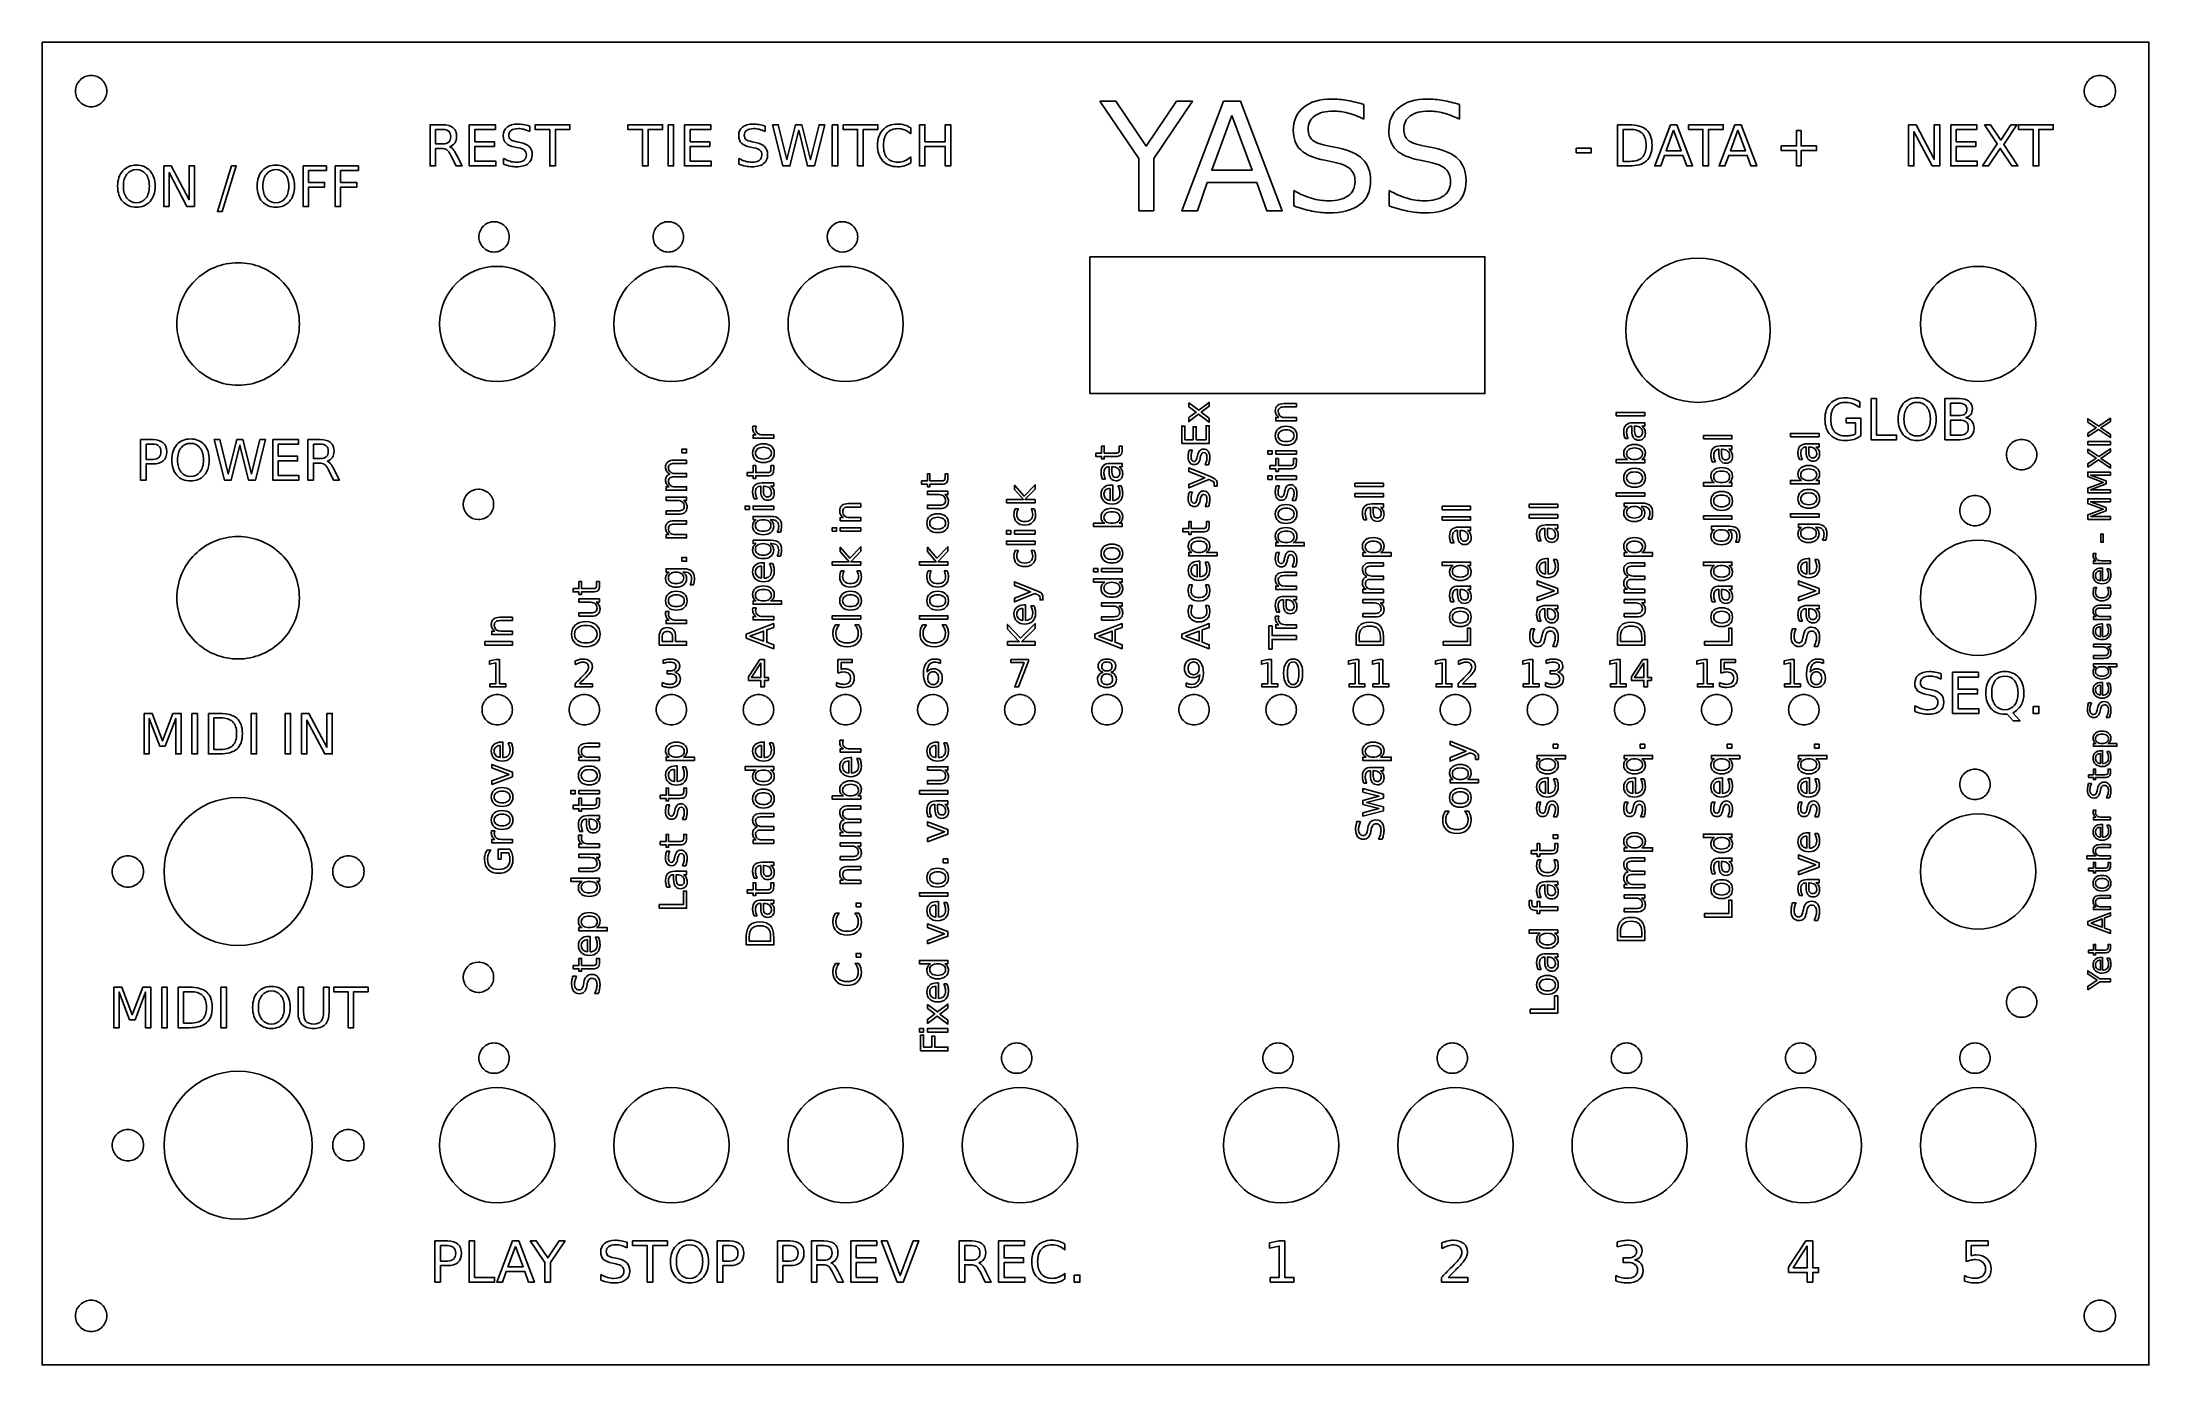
# Model space of a CAD drawing. Extents: x 30 to 245, y 40 to 174.
import ezdxf

# ---------------------------------------------------------------- set-up
doc = ezdxf.new("R2010")
doc.units = 0
doc.layers.add('Calque_1', color=7, linetype='CONTINUOUS')

msp = doc.modelspace()

# ---------------------------------------------------------------- linework, layer by layer
at = {"layer": 'Calque_1', "color": 1}
for points in [[(30, 174.5), (245, 174.5), (245, 39.5), (30, 39.5)], [(36.6, 169.5)], [(241.6, 169.5)], [(77.672498, 154.625)], [(95.452496, 154.625)], [(113.2325, 154.625)], [(136.92509, 152.593), (177.23489, 152.593), (177.23489, 138.623), (136.92509, 138.623)], [(56.25, 145.735)], [(82.320003, 145.735)], [(100.1, 145.735)], [(117.88, 145.735)], [(206.35601, 145.10001)], [(233.45001, 145.735)], [(233.55999, 132.39999)], [(76.079999, 127.32001)], [(228.8025, 126.685)], [(56.25, 117.795)], [(233.45001, 117.795)], [(77.990002, 106.36501)], [(86.880002, 106.36501)], [(95.770001, 106.36501)], [(104.66, 106.36501)], [(113.55, 106.36501)], [(122.44, 106.36501)], [(131.33, 106.36501)], [(140.22, 106.36501)], [(149.11, 106.36501)], [(158, 106.36501)], [(166.89, 106.36501)], [(175.78, 106.36501)], [(184.67, 106.36501)], [(193.55999, 106.36501)], [(202.44999, 106.36501)], [(211.33999, 106.36501)], [(228.8025, 98.745)], [(40.35, 89.855)], [(57.55, 89.855)], [(62.85, 89.855)], [(233.45001, 89.855)], [(76.079999, 79.06)], [(233.55999, 76.52)], [(77.672498, 70.80499)], [(131.01249, 70.80499)], [(157.68251, 70.80499)], [(175.46251, 70.80499)], [(193.2425, 70.80499)], [(211.0225, 70.80499)], [(228.8025, 70.80499)], [(40.35, 61.91499)], [(57.55, 61.91499)], [(62.85, 61.91499)], [(82.320003, 61.91499)], [(100.1, 61.91499)], [(117.88, 61.91499)], [(135.66, 61.91499)], [(162.33, 61.91499)], [(180.11, 61.91499)], [(197.88999, 61.91499)], [(215.66999, 61.91499)], [(233.45001, 61.91499)], [(36.6, 44.5)], [(241.6, 44.5)]]:
    msp.add_lwpolyline(points, close=True, dxfattribs=at)
at = {"layer": 'Calque_1', "color": 7}
for points in [[(137.955, 168.48951), (139.5825, 168.48951), (142.6875, 163.88451), (145.77, 168.48951), (147.3975, 168.48951), (143.4375, 162.62451), (143.4375, 157.29201), (141.915, 157.29201), (141.915, 162.62451)], [(150.57, 168.48951), (152.2875, 168.48951), (156.555, 157.29201), (154.98, 157.29201), (153.96, 160.16451), (148.9125, 160.16451), (147.8925, 157.29201), (146.295, 157.29201)], [(164.895, 168.12201)], [(174.645, 168.12201)], [(73.596565, 166.06207), (76.251565, 166.06207), (76.251565, 165.58394), (74.16469, 165.58394), (74.16469, 164.34082), (76.164377, 164.34082), (76.164377, 163.86269), (74.16469, 163.86269), (74.16469, 162.34113), (76.30219, 162.34113), (76.30219, 161.86301), (73.596565, 161.86301)], [(79.758753, 165.92431)], [(80.315628, 166.06207), (83.867815, 166.06207), (83.867815, 165.58394), (82.37719, 165.58394), (82.37719, 161.86301), (81.806253, 161.86301), (81.806253, 165.58394), (80.315628, 165.58394)], [(89.770626, 166.06207), (93.322814, 166.06207), (93.322814, 165.58394), (91.832189, 165.58394), (91.832189, 161.86301), (91.261251, 161.86301), (91.261251, 165.58394), (89.770626, 165.58394)], [(93.874064, 166.06207), (94.442189, 166.06207), (94.442189, 161.86301), (93.874064, 161.86301)], [(95.572814, 166.06207), (98.227814, 166.06207), (98.227814, 165.58394), (96.140939, 165.58394), (96.140939, 164.34082), (98.140626, 164.34082), (98.140626, 163.86269), (96.140939, 163.86269), (96.140939, 162.34113), (98.278439, 162.34113), (98.278439, 161.86301), (95.572814, 161.86301)], [(103.7875, 165.92431)], [(104.5525, 166.06207), (105.12625, 166.06207), (106.00937, 162.51269), (106.88969, 166.06207), (107.52812, 166.06207), (108.41125, 162.51269), (109.29156, 166.06207), (109.86813, 166.06207), (108.81344, 161.86301), (108.09906, 161.86301), (107.21312, 165.50801), (106.31875, 161.86301), (105.60437, 161.86301)], [(110.61906, 166.06207), (111.18719, 166.06207), (111.18719, 161.86301), (110.61906, 161.86301)], [(111.73563, 166.06207), (115.28781, 166.06207), (115.28781, 165.58394), (113.79719, 165.58394), (113.79719, 161.86301), (113.22625, 161.86301), (113.22625, 165.58394), (111.73563, 165.58394)], [(118.64594, 165.73863)], [(119.52906, 166.06207), (120.09719, 166.06207), (120.09719, 164.34082), (122.16156, 164.34082), (122.16156, 166.06207), (122.72969, 166.06207), (122.72969, 161.86301), (122.16156, 161.86301), (122.16156, 163.86269), (120.09719, 163.86269), (120.09719, 161.86301), (119.52906, 161.86301)], [(151.425, 166.99701), (149.37, 161.42451), (153.4875, 161.42451)], [(196.18313, 166.06207), (196.82719, 166.06207), (198.42751, 161.86301), (197.83688, 161.86301), (197.45438, 162.94019), (195.56157, 162.94019), (195.17907, 161.86301), (194.58001, 161.86301)], [(198.00563, 166.06207), (201.55782, 166.06207), (201.55782, 165.58394), (200.06719, 165.58394), (200.06719, 161.86301), (199.49626, 161.86301), (199.49626, 165.58394), (198.00563, 165.58394)], [(202.74188, 166.06207), (203.38594, 166.06207), (204.98626, 161.86301), (204.39563, 161.86301), (204.01313, 162.94019), (202.12032, 162.94019), (201.73782, 161.86301), (201.13876, 161.86301)], [(220.47407, 166.06207), (221.23907, 166.06207), (223.10094, 162.54926), (223.10094, 166.06207), (223.65219, 166.06207), (223.65219, 161.86301), (222.88719, 161.86301), (221.02532, 165.37582), (221.02532, 161.86301), (220.47407, 161.86301)], [(224.78282, 166.06207), (227.43782, 166.06207), (227.43782, 165.58394), (225.35094, 165.58394), (225.35094, 164.34082), (227.35063, 164.34082), (227.35063, 163.86269), (225.35094, 163.86269), (225.35094, 162.34113), (227.48844, 162.34113), (227.48844, 161.86301), (224.78282, 161.86301)], [(228.22532, 166.06207), (228.83563, 166.06207), (229.87907, 164.50113), (230.92813, 166.06207), (231.53845, 166.06207), (230.18845, 164.04551), (231.62845, 161.86301), (231.01813, 161.86301), (229.83688, 163.64894), (228.6472, 161.86301), (228.03407, 161.86301), (229.53313, 164.10457)], [(231.69313, 166.06207), (235.24532, 166.06207), (235.24532, 165.58394), (233.7547, 165.58394), (233.7547, 161.86301), (233.18376, 161.86301), (233.18376, 165.58394), (231.69313, 165.58394)], [(71.582815, 163.83176)], [(186.57, 163.67144), (188.08594, 163.67144), (188.08594, 163.21019), (186.57, 163.21019)], [(196.50376, 165.50238), (195.73313, 163.41269), (197.27719, 163.41269)], [(203.06251, 165.50238), (202.29188, 163.41269), (203.83594, 163.41269)], [(209.51438, 165.47426), (209.51438, 163.90769), (211.08094, 163.90769), (211.08094, 163.42957), (209.51438, 163.42957), (209.51438, 161.86301), (209.04188, 161.86301), (209.04188, 163.42957), (207.47532, 163.42957), (207.47532, 163.90769), (209.04188, 163.90769), (209.04188, 165.47426)], [(39.621985, 161.94268)], [(39.621985, 161.48869)], [(42.406803, 161.86794), (43.159756, 161.86794), (44.99231, 158.41044), (44.99231, 161.86794), (45.534879, 161.86794), (45.534879, 157.735), (44.781926, 157.735), (42.949372, 161.19249), (42.949372, 157.735), (42.406803, 157.735)], [(49.33563, 161.86794), (49.806226, 161.86794), (48.366757, 157.20904), (47.896162, 157.20904)], [(53.850578, 161.94268)], [(53.850578, 161.48869)], [(56.635396, 161.86794), (59.010519, 161.86794), (59.010519, 161.39734), (57.194574, 161.39734), (57.194574, 160.17933), (58.833353, 160.17933), (58.833353, 159.70873), (57.194574, 159.70873), (57.194574, 157.735), (56.635396, 157.735)], [(59.901883, 161.86794), (62.277006, 161.86794), (62.277006, 161.39734), (60.461061, 161.39734), (60.461061, 160.17933), (62.09984, 160.17933), (62.09984, 159.70873), (60.461061, 159.70873), (60.461061, 157.735), (59.901883, 157.735)], [(147.01, 137.6975), (148.03188, 136.93813), (149.11, 137.73688), (149.11, 137.33), (148.285, 136.71875), (149.11, 136.1075), (149.11, 135.70063), (148.01125, 136.51625), (147.01, 135.77), (147.01, 136.17688), (147.75813, 136.73375), (147.01, 137.29063)], [(156.73255, 137.6075)], [(216.64907, 138.12207), (217.21719, 138.12207), (217.21719, 134.40113), (219.26188, 134.40113), (219.26188, 133.923), (216.64907, 133.923)], [(221.35719, 138.198)], [(221.35719, 137.73675)], [(190.6425, 136.36438), (190.6425, 136.70938), (193.56, 136.70938), (193.56, 136.36438)], [(192.36179, 135.65188)], [(238.77052, 134.23892), (238.77052, 134.57459), (239.62903, 135.14848), (238.77052, 135.72547), (238.77052, 136.06114), (239.87963, 135.31864), (241.08, 136.11064), (241.08, 135.77497), (240.09774, 135.12528), (241.08, 134.47095), (241.08, 134.13373), (239.84714, 134.95822)], [(45.14733, 134.00268)], [(45.14733, 133.54869)], [(47.563976, 133.92793), (48.128691, 133.92793), (48.997908, 130.43445), (49.864357, 133.92793), (50.492741, 133.92793), (51.361958, 130.43445), (52.228408, 133.92793), (52.795891, 133.92793), (51.757812, 129.795), (51.054687, 129.795), (50.182701, 133.3826), (49.302411, 129.795), (48.599286, 129.795)], [(53.535002, 133.92793), (56.148191, 133.92793), (56.148191, 133.45734), (54.09418, 133.45734), (54.09418, 132.23379), (56.062377, 132.23379), (56.062377, 131.76319), (54.09418, 131.76319), (54.09418, 130.26559), (56.198019, 130.26559), (56.198019, 129.795), (53.535002, 129.795)], [(146.31063, 133.53688), (146.31063, 135.30688), (146.62938, 135.30688), (146.62938, 133.91563), (147.45813, 133.91563), (147.45813, 135.24875), (147.77688, 135.24875), (147.77688, 133.91563), (148.79125, 133.91563), (148.79125, 135.34063), (149.11, 135.34063), (149.11, 133.53688)], [(155.84937, 134.32813)], [(156.14187, 134.32813)], [(199.5325, 134.00188), (199.5325, 134.34688), (202.45, 134.34688), (202.45, 134.00188)], [(208.4225, 134.21938), (208.4225, 134.56438), (211.34, 134.56438), (211.34, 134.21938)], [(210.14179, 133.50688)], [(215.04594, 134.52205)], [(238.77052, 133.41598), (238.77052, 133.72845), (241.08, 133.72845), (241.08, 133.41598)], [(59.082492, 131.73274)], [(95.293747, 132.57313), (95.293747, 132.96875), (95.769997, 132.96875), (95.769997, 132.57313)], [(102.50938, 132.55063)], [(102.80188, 132.55063)], [(139.02181, 131.50438)], [(155.0825, 132.44938), (155.0825, 132.79438), (155.51937, 132.79438), (155.51937, 132.44938)], [(155.9, 132.44938), (155.9, 132.79438), (158, 132.79438), (158, 132.44938)], [(192.51187, 133.07938)], [(201.25189, 133.28938)], [(238.77052, 131.1328), (238.77052, 131.46847), (239.62903, 132.04236), (238.77052, 132.61934), (238.77052, 132.95501), (239.87963, 132.21251), (241.08, 133.00451), (241.08, 132.66884), (240.09774, 132.01915), (241.08, 131.36483), (241.08, 131.02761), (239.84714, 131.85209)], [(94.073117, 130.41688)], [(103.46191, 129.51688)], [(128.4125, 127.46375), (128.4125, 127.81063), (130.13563, 127.81063), (129.23, 128.84), (129.23, 129.28063), (130.2125, 128.16688), (131.33, 129.3275), (131.33, 128.8775), (130.30438, 127.81063), (131.33, 127.81063), (131.33, 127.46375)], [(155.0825, 129.87688), (155.0825, 130.22188), (155.51937, 130.22188), (155.51937, 129.87688)], [(155.9, 129.87688), (155.9, 130.22188), (158, 130.22188), (158, 129.87688)], [(163.9725, 129.14188), (163.9725, 129.48688), (166.89, 129.48688), (166.89, 129.14188)], [(191.40937, 130.03813)], [(191.70187, 130.03813)], [(201.40187, 130.71688)], [(210.29187, 130.93438)], [(238.77052, 128.5093), (238.77052, 128.97491), (240.34214, 129.56426), (238.77052, 130.15672), (238.77052, 130.62233), (241.08, 130.62233), (241.08, 130.31759), (239.05205, 130.31759), (240.63605, 129.72205), (240.63605, 129.40803), (239.05205, 128.81248), (241.08, 128.81248), (241.08, 128.5093)], [(93.619372, 127.17688)], [(101.7425, 126.80938), (101.7425, 127.15438), (102.17938, 127.15438), (102.17938, 126.80938)], [(102.56, 126.80938), (102.56, 127.15438), (104.66, 127.15438), (104.66, 126.80938)], [(112.28255, 127.4)], [(120.28938, 127.76938)], [(121.61127, 126.90125)], [(129.31056, 126.87313)], [(163.9725, 128.07688), (163.9725, 128.42188), (166.89, 128.42188), (166.89, 128.07688)], [(165.69189, 127.36438)], [(172.8625, 126.77938), (172.8625, 127.12438), (175.78, 127.12438), (175.78, 126.77938)], [(181.7525, 126.99688), (181.7525, 127.34188), (184.67, 127.34188), (184.67, 126.99688)], [(190.6425, 128.15938), (190.6425, 128.50438), (193.56, 128.50438), (193.56, 128.15938)], [(192.48562, 127.10375)], [(200.29937, 127.67563)], [(200.59187, 127.67563)], [(209.18937, 127.89313)], [(209.48187, 127.89313)], [(238.77052, 125.77442), (238.77052, 126.24003), (240.34214, 126.82939), (238.77052, 127.42184), (238.77052, 127.88745), (241.08, 127.88745), (241.08, 127.58272), (239.05205, 127.58272), (240.63605, 126.98717), (240.63605, 126.67316), (239.05205, 126.07761), (241.08, 126.07761), (241.08, 125.77442)], [(94.502497, 125.6525)], [(94.941252, 126.30875)], [(103.58563, 125.75375)], [(110.6325, 124.58938), (110.6325, 124.93438), (111.06938, 124.93438), (111.06938, 124.58938)], [(111.45, 124.58938), (111.45, 124.93438), (113.55, 124.93438), (113.55, 124.58938)], [(120.28938, 125.40313)], [(120.58188, 125.40313)], [(139.17188, 126.56938)], [(155.84937, 126.34063)], [(156.14187, 126.34063)], [(172.8625, 125.71438), (172.8625, 126.05938), (175.78, 126.05938), (175.78, 125.71438)], [(174.58189, 125.00188)], [(181.7525, 125.93188), (181.7525, 126.27688), (184.67, 126.27688), (184.67, 125.93188)], [(183.47189, 125.21938)], [(199.5325, 125.79688), (199.5325, 126.14188), (202.45, 126.14188), (202.45, 125.79688)], [(201.37562, 124.74125)], [(208.4225, 126.01438), (208.4225, 126.35938), (211.34, 126.35938), (211.34, 126.01438)], [(210.26562, 124.95875)], [(103.58563, 123.31625)], [(110.6325, 121.12625), (110.6325, 121.47313), (112.35563, 121.47313), (111.45, 122.5025), (111.45, 122.94313), (112.4325, 121.82938), (113.55, 122.99), (113.55, 122.54), (112.52438, 121.47313), (113.55, 121.47313), (113.55, 121.12625)], [(119.5225, 121.12625), (119.5225, 121.47313), (121.24563, 121.47313), (120.34, 122.5025), (120.34, 122.94313), (121.3225, 121.82938), (122.44, 122.99), (122.44, 122.54), (121.41438, 121.47313), (122.44, 121.47313), (122.44, 121.12625)], [(128.4125, 124.29688), (128.4125, 124.64188), (128.84938, 124.64188), (128.84938, 124.29688)], [(128.4125, 123.23188), (128.4125, 123.57688), (131.33, 123.57688), (131.33, 123.23188)], [(129.23, 124.29688), (129.23, 124.64188), (131.33, 124.64188), (131.33, 124.29688)], [(129.31056, 122.62813)], [(148.06188, 123.58438)], [(156.95187, 124.59688)], [(157.68499, 123.42313)], [(165.84187, 123.56938)], [(192.51187, 123.56938)], [(240.08536, 123.46494), (240.08536, 124.2987), (240.33905, 124.2987), (240.33905, 123.46494)], [(94.695622, 120.40625)], [(95.293747, 121.51063), (95.293747, 121.90625), (95.769997, 121.90625), (95.769997, 121.51063)], [(111.53066, 120.53563)], [(120.42066, 120.53563)], [(137.3025, 120.42688), (137.3025, 120.77188), (137.73938, 120.77188), (137.73938, 120.42688)], [(138.06938, 122.30563)], [(138.12, 120.42688), (138.12, 120.77188), (140.22, 120.77188), (140.22, 120.42688)], [(138.36188, 122.30563)], [(148.79497, 122.41063)], [(166.57498, 122.39563)], [(173.99877, 121.08125)], [(193.24498, 122.39563)], [(200.66877, 121.08125)], [(240.14259, 120.82751)], [(103.61188, 118.64188)], [(138.43878, 119.37125)], [(147.09056, 119.11063)], [(156.73255, 120.395)], [(165.1931, 119.95438)], [(174.58189, 118.98688)], [(174.73187, 119.90563)], [(182.57, 117.47188), (182.57, 117.8375), (184.3325, 118.49375), (182.57, 119.15), (182.57, 119.51563), (184.67, 118.72813), (184.67, 118.25938)], [(191.8631, 119.95438)], [(201.25189, 118.98688)], [(201.40187, 119.90563)], [(209.24, 117.47188), (209.24, 117.8375), (211.0025, 118.49375), (209.24, 119.15), (209.24, 119.51563), (211.34, 118.72813), (211.34, 118.25938)], [(84.729372, 116.78188)], [(93.619372, 117.49063)], [(93.911872, 117.49063)], [(104.34497, 117.46813)], [(111.39938, 117.49063)], [(111.69188, 117.49063)], [(120.28938, 117.49063)], [(120.58188, 117.49063)], [(138.06938, 116.38438)], [(139.17188, 118.19563)], [(147.09056, 116.99563)], [(156.80188, 117.93688)], [(164.73937, 116.71438)], [(183.47189, 117.00688)], [(191.40937, 116.71438)], [(210.14179, 117.00688)], [(240.03435, 117.02994)], [(76.722498, 115.805)], [(84.029997, 114.07813)], [(84.337497, 114.07813)], [(86.051252, 115.91375)], [(101.86063, 113.66375), (101.86063, 114.09313), (104.66, 115.16), (104.66, 114.76625), (103.94188, 114.51125), (103.94188, 113.24938), (104.66, 112.99438), (104.66, 112.595)], [(102.23375, 113.8775), (103.62688, 113.36375), (103.62688, 114.39313)], [(110.6325, 115.61188), (110.6325, 115.95688), (113.55, 115.95688), (113.55, 115.61188)], [(110.96631, 115.03813)], [(119.5225, 115.61188), (119.5225, 115.95688), (122.44, 115.95688), (122.44, 115.61188)], [(119.85631, 115.03813)], [(128.53063, 112.94188), (128.53063, 113.32063), (129.71375, 113.32063), (128.53063, 114.57688), (128.53063, 115.06438), (129.83563, 113.675), (131.33, 115.16375), (131.33, 114.665), (129.98188, 113.32063), (131.33, 113.32063), (131.33, 112.94188)], [(137.42063, 113.66375), (137.42063, 114.09313), (140.22, 115.16), (140.22, 114.76625), (139.50188, 114.51125), (139.50188, 113.24938), (140.22, 112.99438), (140.22, 112.595)], [(137.79375, 113.8775), (139.18688, 113.36375), (139.18688, 114.39313)], [(139.39127, 115.51625)], [(146.31063, 113.66375), (146.31063, 114.09313), (149.11, 115.16), (149.11, 114.76625), (148.39188, 114.51125), (148.39188, 113.24938), (149.11, 112.99438), (149.11, 112.595)], [(146.68375, 113.8775), (148.07688, 113.36375), (148.07688, 114.39313)], [(155.20062, 112.55375), (155.20062, 114.92188), (155.51937, 114.92188), (155.51937, 113.92813), (158, 113.92813), (158, 113.5475), (155.51937, 113.5475), (155.51937, 112.55375)], [(166.06128, 115.84625)], [(172.98062, 112.94188), (172.98062, 113.32063), (175.46125, 113.32063), (175.46125, 114.68375), (175.78, 114.68375), (175.78, 112.94188)], [(173.62937, 115.81063)], [(173.92187, 115.81063)], [(181.9625, 114.62)], [(192.73128, 115.84625)], [(199.65062, 112.94188), (199.65062, 113.32063), (202.13125, 113.32063), (202.13125, 114.68375), (202.45, 114.68375), (202.45, 112.94188)], [(200.29937, 115.81063)], [(200.59187, 115.81063)], [(208.6325, 114.62)], [(240.14259, 115.12264)], [(75.190623, 112.94188), (75.190623, 113.32063), (77.989998, 113.32063), (77.989998, 112.94188)], [(239.30574, 112.31661)], [(75.693752, 109.00875), (76.312502, 109.00875), (76.312502, 111.14438), (75.639377, 111.00938), (75.639377, 111.35438), (76.308752, 111.48938), (76.687502, 111.48938), (76.687502, 109.00875), (77.306252, 109.00875), (77.306252, 108.69), (75.693752, 108.69)], [(94.555626, 110.19938)], [(103.23935, 111.48938), (103.7156, 111.48938), (103.7156, 109.665), (104.11497, 109.665), (104.11497, 109.35), (103.7156, 109.35), (103.7156, 108.69), (103.33872, 108.69), (103.33872, 109.35), (102.075, 109.35), (102.075, 109.71563)], [(103.33875, 111.15938), (102.3825, 109.665), (103.33875, 109.665)], [(120.935, 110.24063)], [(121.68687, 111.42745)], [(128.8725, 111.48938), (130.6725, 111.48938), (130.6725, 111.32813), (129.65625, 108.69), (129.26062, 108.69), (130.21687, 111.17063), (128.8725, 111.17063)], [(138.15062, 110.77875)], [(138.28937, 110.18063)], [(138.66812, 110.01938)], [(147.51312, 109.935)], [(154.48125, 109.00875), (155.1, 109.00875), (155.1, 111.14438), (154.42687, 111.00938), (154.42687, 111.35438), (155.09625, 111.48938), (155.475, 111.48938), (155.475, 109.00875), (156.09375, 109.00875), (156.09375, 108.69), (154.48125, 108.69)], [(157.67062, 111.54)], [(157.67062, 111.24)], [(163.37125, 109.00875), (163.99, 109.00875), (163.99, 111.14438), (163.31687, 111.00938), (163.31687, 111.35438), (163.98625, 111.48938), (164.365, 111.48938), (164.365, 109.00875), (164.98375, 109.00875), (164.98375, 108.69), (163.37125, 108.69)], [(165.81625, 109.00875), (166.435, 109.00875), (166.435, 111.14438), (165.76187, 111.00938), (165.76187, 111.35438), (166.43125, 111.48938), (166.81, 111.48938), (166.81, 109.00875), (167.42875, 109.00875), (167.42875, 108.69), (165.81625, 108.69)], [(172.26125, 109.00875), (172.88, 109.00875), (172.88, 111.14438), (172.20687, 111.00938), (172.20687, 111.35438), (172.87625, 111.48938), (173.255, 111.48938), (173.255, 109.00875), (173.87375, 109.00875), (173.87375, 108.69), (172.26125, 108.69)], [(181.15125, 109.00875), (181.77, 109.00875), (181.77, 111.14438), (181.09687, 111.00938), (181.09687, 111.35438), (181.76625, 111.48938), (182.145, 111.48938), (182.145, 109.00875), (182.76375, 109.00875), (182.76375, 108.69), (181.15125, 108.69)], [(184.67812, 110.19938)], [(190.04124, 109.00875), (190.65999, 109.00875), (190.65999, 111.14438), (189.98687, 111.00938), (189.98687, 111.35438), (190.65624, 111.48938), (191.03499, 111.48938), (191.03499, 109.00875), (191.65374, 109.00875), (191.65374, 108.69), (190.04124, 108.69)], [(193.36184, 111.48938), (193.83809, 111.48938), (193.83809, 109.665), (194.23746, 109.665), (194.23746, 109.35), (193.83809, 109.35), (193.83809, 108.69), (193.46121, 108.69), (193.46121, 109.35), (192.19746, 109.35), (192.19746, 109.71563)], [(193.46124, 111.15938), (192.50499, 109.665), (193.46124, 109.665)], [(198.93124, 109.00875), (199.54999, 109.00875), (199.54999, 111.14438), (198.87687, 111.00938), (198.87687, 111.35438), (199.54624, 111.48938), (199.92499, 111.48938), (199.92499, 109.00875), (200.54374, 109.00875), (200.54374, 108.69), (198.93124, 108.69)], [(207.82124, 109.00875), (208.43999, 109.00875), (208.43999, 111.14438), (207.76687, 111.00938), (207.76687, 111.35438), (208.43624, 111.48938), (208.81499, 111.48938), (208.81499, 109.00875), (209.43374, 109.00875), (209.43374, 108.69), (207.82124, 108.69)], [(211.05749, 110.24063)], [(211.80937, 111.42745)], [(223.81813, 110.0443)], [(224.95719, 110.18206), (227.61219, 110.18206), (227.61219, 109.70394), (225.52532, 109.70394), (225.52532, 108.46081), (227.52501, 108.46081), (227.52501, 107.98269), (225.52532, 107.98269), (225.52532, 106.46113), (227.66282, 106.46113), (227.66282, 105.983), (224.95719, 105.983)], [(230.30657, 109.79675)], [(240.2153, 109.78902)], [(240.39628, 111.6004)], [(84.844387, 109.00875)], [(146.75937, 108.7481)], [(174.96688, 109.00875)], [(240.14259, 109.1517)], [(40.397084, 105.98793), (41.230315, 105.98793), (42.285002, 103.17543), (43.345226, 105.98793), (44.178457, 105.98793), (44.178457, 101.855), (43.63312, 101.855), (43.63312, 105.48412), (42.56736, 102.64947), (42.005413, 102.64947), (40.939653, 105.48412), (40.939653, 101.855), (40.397084, 101.855)], [(45.291277, 105.98793), (45.850455, 105.98793), (45.850455, 101.855), (45.291277, 101.855)], [(51.325972, 105.98793), (51.88515, 105.98793), (51.88515, 101.855), (51.325972, 101.855)], [(54.802843, 105.98793), (55.362021, 105.98793), (55.362021, 101.855), (54.802843, 101.855)], [(56.474841, 105.98793), (57.227794, 105.98793), (59.060348, 102.53044), (59.060348, 105.98793), (59.602917, 105.98793), (59.602917, 101.855), (58.849964, 101.855), (57.01741, 105.31249), (57.01741, 101.855), (56.474841, 101.855)], [(233.18657, 106.69738), (233.78001, 106.69738), (233.78001, 105.983), (233.18657, 105.983)], [(238.84634, 107.05573)], [(240.2153, 103.88305)], [(76.853748, 103.06062)], [(85.612497, 102.935)], [(94.721872, 102.69687)], [(95.454992, 101.52312)], [(165.84187, 102.69687)], [(166.57498, 101.52312)], [(184.19375, 102.45312), (184.19375, 102.84875), (184.67, 102.84875), (184.67, 102.45312)], [(193.08375, 102.45312), (193.08375, 102.84875), (193.56, 102.84875), (193.56, 102.45312)], [(201.97375, 102.45312), (201.97375, 102.84875), (202.45, 102.84875), (202.45, 102.45312)], [(210.86375, 102.45312), (210.86375, 102.84875), (211.34, 102.84875), (211.34, 102.45312)], [(240.14259, 102.1722)], [(240.82007, 102.9147)], [(75.889998, 98.74437), (75.889998, 99.11), (77.652498, 99.76625), (75.889998, 100.4225), (75.889998, 100.78812), (77.989998, 100.00062), (77.989998, 99.53187)], [(84.729372, 99.65562)], [(85.021872, 99.65562)], [(94.633747, 100.62312)], [(102.87878, 100.20875)], [(103.61188, 99.03312)], [(120.28938, 99.65937)], [(165.69189, 100.47687)], [(174.73187, 100.42437)], [(175.46498, 99.25062)], [(183.62187, 100.17312)], [(192.51187, 100.17312)], [(201.40187, 100.17312)], [(210.29187, 100.17312)], [(75.839373, 97.45812)], [(76.131873, 97.45812)], [(83.962497, 97.77687), (83.962497, 98.12187), (84.399372, 98.12187), (84.399372, 97.77687)], [(84.779997, 97.77687), (84.779997, 98.12187), (86.879997, 98.12187), (86.879997, 97.77687)], [(102.50938, 97.29312)], [(102.80188, 97.29312)], [(112.50188, 98.75187)], [(119.5225, 97.76187), (119.5225, 98.10687), (122.44, 98.10687), (122.44, 97.76187)], [(121.24191, 97.04937)], [(121.61127, 98.79125)], [(164.79, 95.49125), (164.79, 95.83625), (166.42875, 96.2675), (164.79, 96.69687), (164.79, 97.10375), (166.42875, 97.535), (164.79, 97.96437), (164.79, 98.30937), (166.89, 97.76), (166.89, 97.35312), (165.16875, 96.90125), (166.89, 96.4475), (166.89, 96.04062)], [(173.62937, 97.38312)], [(173.92187, 97.38312)], [(209.30189, 96.94067)], [(238.84634, 98.83254)], [(75.839373, 95.11062)], [(76.131873, 95.11062)], [(85.681877, 95.55687)], [(93.731877, 96.65567)], [(111.8531, 95.13687)], [(120.34, 92.88687), (120.34, 93.2525), (122.1025, 93.90875), (120.34, 94.565), (120.34, 94.93062), (122.44, 94.14312), (122.44, 93.67437)], [(164.1825, 94.9475)], [(173.19629, 95.99562)], [(240.14259, 94.65439)], [(102.9631, 94.37187)], [(184.19375, 93.20562), (184.19375, 93.60125), (184.67, 93.60125), (184.67, 93.20562)], [(192.51187, 93.44937)], [(200.66877, 93.32375)], [(240.03435, 92.60169)], [(77.590623, 91.74312)], [(84.729372, 90.72687)], [(93.731877, 91.92317)], [(103.46191, 90.80187)], [(111.39938, 91.89687)], [(112.28255, 90.3725)], [(112.72127, 91.02875)], [(121.96375, 90.73812), (121.96375, 91.13375), (122.44, 91.13375), (122.44, 90.73812)], [(182.65054, 91.04562)], [(193.24498, 92.27562)], [(201.25189, 91.22937)], [(201.40187, 92.14812)], [(209.24, 89.49687), (209.24, 89.8625), (211.0025, 90.51875), (209.24, 91.175), (209.24, 91.54062), (211.34, 90.75312), (211.34, 90.28437)], [(85.098752, 88.83875)], [(86.051252, 89.85875)], [(94.571877, 89.87187)], [(120.28938, 89.22312)], [(120.58188, 89.22312)], [(183.47189, 88.82187)], [(191.8631, 89.83437)], [(210.14179, 89.03187)], [(239.30574, 88.65252)], [(239.54705, 88.65252)], [(85.831872, 87.66312)], [(92.970622, 86.10687), (92.970622, 86.48562), (95.451247, 86.48562), (95.451247, 87.84875), (95.769997, 87.84875), (95.769997, 86.10687)], [(103.46191, 86.93937)], [(113.07375, 86.23062), (113.07375, 86.62625), (113.55, 86.62625), (113.55, 86.23062)], [(119.5225, 87.34437), (119.5225, 87.68937), (122.44, 87.68937), (122.44, 87.34437)], [(191.40937, 86.59437)], [(199.65062, 85.18437), (199.65062, 85.56312), (202.13125, 85.56312), (202.13125, 86.92625), (202.45, 86.92625), (202.45, 85.18437)], [(200.29937, 88.05312)], [(200.59187, 88.05312)], [(208.6325, 86.645)], [(240.03435, 87.41039)], [(85.831872, 85.30437)], [(86.564992, 84.13062)], [(110.96631, 85.60812)], [(120.34, 82.46187), (120.34, 82.8275), (122.1025, 83.48375), (120.34, 84.14), (120.34, 84.50562), (122.44, 83.71812), (122.44, 83.24937)], [(192.73128, 85.72625)], [(238.77052, 84.41253), (238.77052, 84.76677), (241.08, 85.64694), (241.08, 85.32209), (240.48755, 85.11172), (240.48755, 84.07067), (241.08, 83.8603), (241.08, 83.53081)], [(239.07835, 84.58888), (240.22767, 84.16503), (240.22767, 85.01427)], [(85.743747, 83.23062)], [(182.88877, 83.55125)], [(183.62187, 82.37562)], [(110.96631, 80.47812)], [(113.07375, 81.10062), (113.07375, 81.49625), (113.55, 81.49625), (113.55, 81.10062)], [(120.65878, 80.43125)], [(183.47189, 81.45687)], [(238.77052, 77.78263), (238.77052, 78.1183), (239.7203, 78.7587), (238.77052, 79.39447), (238.77052, 79.73014), (239.98017, 78.91339), (241.08, 78.91339), (241.08, 78.59938), (239.98017, 78.59938)], [(240.14259, 81.0852)], [(37.313299, 78.04793), (38.14653, 78.04793), (39.201218, 75.23543), (40.261442, 78.04793), (41.094672, 78.04793), (41.094672, 73.91499), (40.549335, 73.91499), (40.549335, 77.54411), (39.483575, 74.70947), (38.921629, 74.70947), (37.855868, 77.54411), (37.855868, 73.91499), (37.313299, 73.91499)], [(42.207493, 78.04793), (42.766671, 78.04793), (42.766671, 73.91499), (42.207493, 73.91499)], [(48.242188, 78.04793), (48.801366, 78.04793), (48.801366, 73.91499), (48.242188, 73.91499)], [(53.396593, 78.12267)], [(53.396593, 77.66868)], [(59.760704, 78.04793), (63.256952, 78.04793), (63.256952, 77.57733), (61.789801, 77.57733), (61.789801, 73.91499), (61.227855, 73.91499), (61.227855, 77.57733), (59.760704, 77.57733)], [(84.172507, 79.1825)], [(121.39188, 79.25562)], [(182.51937, 78.28062)], [(182.81187, 78.28062)], [(120.34, 76.28), (121.36188, 75.52062), (122.44, 76.31937), (122.44, 75.9125), (121.615, 75.30125), (122.44, 74.69), (122.44, 74.28312), (121.34125, 75.09875), (120.34, 74.3525), (120.34, 74.75937), (121.08813, 75.31625), (120.34, 75.87312)], [(181.87062, 75.41187), (181.87062, 75.79062), (184.35125, 75.79062), (184.35125, 77.15375), (184.67, 77.15375), (184.67, 75.41187)], [(119.5225, 73.46937), (119.5225, 73.81437), (119.95938, 73.81437), (119.95938, 73.46937)], [(119.64063, 71.54937), (119.64063, 73.15812), (119.95938, 73.15812), (119.95938, 71.92812), (120.78438, 71.92812), (120.78438, 73.03812), (121.10313, 73.03812), (121.10313, 71.92812), (122.44, 71.92812), (122.44, 71.54937)], [(120.34, 73.46937), (120.34, 73.81437), (122.44, 73.81437), (122.44, 73.46937)], [(73.56844, 52.14407), (74.136565, 52.14407), (74.136565, 48.42313), (76.181252, 48.42313), (76.181252, 47.94501), (73.56844, 47.94501)], [(77.992502, 52.14407), (78.636565, 52.14407), (80.236877, 47.94501), (79.646252, 47.94501), (79.263752, 49.02219), (77.37094, 49.02219), (76.98844, 47.94501), (76.389377, 47.94501)], [(79.820627, 52.14407), (80.43094, 52.14407), (81.595315, 50.41719), (82.751253, 52.14407), (83.361565, 52.14407), (81.876565, 49.94469), (81.876565, 47.94501), (81.305628, 47.94501), (81.305628, 49.94469)], [(89.708751, 52.00631)], [(90.265626, 52.14407), (93.817814, 52.14407), (93.817814, 51.66594), (92.327189, 51.66594), (92.327189, 47.94501), (91.756251, 47.94501), (91.756251, 51.66594), (90.265626, 51.66594)], [(96.073439, 52.22001)], [(96.073439, 51.75876)], [(112.51469, 52.14407), (115.16969, 52.14407), (115.16969, 51.66594), (113.08281, 51.66594), (113.08281, 50.42282), (115.0825, 50.42282), (115.0825, 49.94469), (113.08281, 49.94469), (113.08281, 48.42313), (115.22031, 48.42313), (115.22031, 47.94501), (112.51469, 47.94501)], [(117.2425, 47.94501), (115.63937, 52.14407), (116.23281, 52.14407), (117.56313, 48.60876), (118.89625, 52.14407), (119.48688, 52.14407), (117.88656, 47.94501)], [(127.59469, 52.14407), (130.24969, 52.14407), (130.24969, 51.66594), (128.16281, 51.66594), (128.16281, 50.42282), (130.1625, 50.42282), (130.1625, 49.94469), (128.16281, 49.94469), (128.16281, 48.42313), (130.30031, 48.42313), (130.30031, 47.94501), (127.59469, 47.94501)], [(134.38406, 51.82063)], [(155.33062, 48.42313), (156.25875, 48.42313), (156.25875, 51.62657), (155.24906, 51.42407), (155.24906, 51.94157), (156.25312, 52.14407), (156.82125, 52.14407), (156.82125, 48.42313), (157.74937, 48.42313), (157.74937, 47.94501), (155.33062, 47.94501)], [(209.98406, 52.14407), (210.69843, 52.14407), (210.69843, 49.40751), (211.29749, 49.40751), (211.29749, 48.93501), (210.69843, 48.93501), (210.69843, 47.94501), (210.13312, 47.94501), (210.13312, 48.93501), (208.23749, 48.93501), (208.23749, 49.48344)], [(210.13312, 51.64907), (208.69874, 49.40751), (210.13312, 49.40751)], [(78.313127, 51.58438), (77.542502, 49.49469), (79.086565, 49.49469)], [(110.50094, 49.91376)], [(125.58094, 49.91376)], [(192.51343, 50.20906)], [(135.31781, 48.65938), (135.91125, 48.65938), (135.91125, 47.94501), (135.31781, 47.94501)], [(173.5016, 48.42312)]]:
    msp.add_lwpolyline(points, close=True, dxfattribs=at)
for points in [[(164.895, 168.12201), (164.895, 166.64451)], [(174.645, 168.12201), (174.645, 166.64451)], [(70.77844, 163.63769), (70.15969, 163.63769), (70.15969, 161.86301), (69.591565, 161.86301), (69.591565, 166.06207), (70.874065, 166.06207)], [(70.15969, 165.59519), (70.15969, 164.10457), (70.874065, 164.10457)], [(70.874065, 165.59519), (70.15969, 165.59519)], [(79.758753, 165.92426), (79.758753, 165.37019)], [(103.7875, 165.92426), (103.7875, 165.37019)], [(118.64594, 165.73863), (118.64594, 165.13957)], [(190.76907, 166.06207), (191.93626, 166.06207)], [(191.93626, 161.86301), (190.76907, 161.86301), (190.76907, 166.06207)], [(191.33719, 165.59519), (191.33719, 162.32988), (192.02344, 162.32988)], [(192.02344, 165.59519), (191.33719, 165.59519)], [(78.605628, 163.72489), (78.25969, 163.79239)], [(78.42844, 164.33515), (78.771565, 164.26485)], [(102.63437, 163.72489), (102.28844, 163.79239)], [(102.45719, 164.33515), (102.80031, 164.26485)], [(161.3475, 163.88451), (162.2625, 163.69701)], [(171.0975, 163.88451), (172.0125, 163.69701)], [(72.28594, 163.01051), (72.862502, 161.86301), (72.25219, 161.86301), (71.715002, 162.94019)], [(77.072815, 162.0486), (77.072815, 162.6336)], [(101.10156, 162.0486), (101.10156, 162.6336)], [(118.64594, 162.77988), (118.64594, 162.18644)], [(161.82, 162.25701), (160.8975, 162.43701)], [(171.57, 162.25701), (170.6475, 162.43701)], [(157.7325, 157.78701), (157.7325, 159.34701)], [(167.4825, 157.78701), (167.4825, 159.34701)], [(156.7325, 137.6075), (158, 137.6075), (158, 137.2625), (156.74375, 137.2625)], [(215.49876, 137.79863), (215.49876, 137.19394)], [(224.18657, 138.12207), (225.63782, 138.12207)], [(225.69407, 133.923), (224.18657, 133.923), (224.18657, 138.12207)], [(224.75469, 137.65519), (224.75469, 136.38957), (225.59563, 136.38957)], [(225.59563, 137.65519), (224.75469, 137.65519)], [(156.81312, 136.19563), (158, 136.19563), (158, 135.84875), (155.9, 135.84875), (155.9, 136.19563), (156.22625, 136.19563)], [(192.36187, 135.65188), (193.56, 135.65188), (193.56, 135.30688), (193.24125, 135.30688)], [(215.04594, 134.52207), (215.04594, 135.64988), (214.11782, 135.64988), (214.11782, 136.11675), (215.60844, 136.11675), (215.60844, 134.31394)], [(224.75469, 135.92832), (224.75469, 134.38988), (225.66594, 134.38988)], [(225.66594, 135.92832), (224.75469, 135.92832)], [(40.04829, 133.92793), (41.310593, 133.92793)], [(41.310593, 131.45592), (40.607468, 131.45592), (40.607468, 129.795), (40.04829, 129.795), (40.04829, 133.92793)], [(40.607468, 133.46841), (40.607468, 131.91545), (41.310593, 131.91545)], [(41.310593, 133.46841), (40.607468, 133.46841)], [(58.290784, 131.54174), (57.681778, 131.54174), (57.681778, 129.795), (57.1226, 129.795), (57.1226, 133.92793), (58.384903, 133.92793)], [(57.681778, 133.46841), (57.681778, 132.00126), (58.384903, 132.00126)], [(58.384903, 133.46841), (57.681778, 133.46841)], [(102.52853, 135.2994), (102.8825, 135.30125)], [(103.55377, 134.41813), (104.66, 134.41813), (104.66, 134.07125), (102.56, 134.07125), (102.56, 134.41813), (102.88625, 134.41813)], [(191.87429, 134.03188), (191.55554, 134.03188)], [(192.23437, 134.82313), (192.23437, 135.30688), (192.20057, 135.30688)], [(192.58122, 135.30688), (192.50432, 135.30688), (192.50437, 134.96375)], [(210.14187, 133.50688), (211.34, 133.50688), (211.34, 133.16188), (211.02125, 133.16188)], [(94.502497, 131.83438), (95.769997, 131.83438), (95.769997, 131.4875), (94.513747, 131.4875)], [(101.96375, 130.57063), (102.56, 130.57063), (102.56, 131.28125), (102.82813, 131.28125), (102.82813, 130.57063), (103.96813, 130.57063)], [(104.37123, 130.92691), (104.37123, 131.28128), (104.66, 131.28128), (104.66, 130.92691)], [(137.52375, 132.55813), (138.12, 132.55813), (138.12, 133.26875), (138.38813, 133.26875), (138.38813, 132.55813), (139.52813, 132.55813)], [(139.52813, 132.21128), (138.38813, 132.21128), (138.38813, 131.95816), (138.12, 131.95816), (138.12, 132.21128), (137.52375, 132.21128), (137.52375, 132.55813)], [(138.89438, 130.67563), (138.89438, 131.15938), (138.86058, 131.15938)], [(139.02188, 131.50438), (140.22, 131.50438), (140.22, 131.15938), (139.90125, 131.15938)], [(139.24123, 131.15938), (139.16433, 131.15938), (139.16438, 130.81625)], [(139.93123, 132.91441), (139.93123, 133.26878), (140.22, 133.26878), (140.22, 132.91441)], [(147.07201, 132.85818), (147.07188, 132.85813)], [(147.07188, 132.85813), (147.39813, 132.85813)], [(147.88183, 132.17566), (147.90813, 132.29378)], [(148.19698, 132.1063), (148.16888, 131.9863)], [(149.03318, 131.36566), (148.67693, 131.36566)], [(155.30375, 131.28313), (155.9, 131.28313), (155.9, 131.99375), (156.16812, 131.99375), (156.16812, 131.28313), (157.30812, 131.28313)], [(157.30812, 130.93628), (156.16812, 130.93628), (156.16812, 130.68316), (155.9, 130.68316), (155.9, 130.93628), (155.30375, 130.93628), (155.30375, 131.28313)], [(157.71122, 131.63941), (157.71122, 131.99378), (158, 131.99378), (158, 131.63941)], [(193.24498, 131.90563), (193.55998, 131.90563), (193.55998, 131.55875), (190.64248, 131.55875), (190.64248, 131.90563), (191.77875, 131.90563)], [(200.76439, 131.66938), (200.44564, 131.66938)], [(201.12437, 132.46063), (201.12437, 132.94438), (201.09067, 132.94438)], [(201.25187, 133.28938), (202.45, 133.28938), (202.45, 132.94438), (202.13125, 132.94438)], [(201.47122, 132.94438), (201.39432, 132.94438), (201.39437, 132.60125)], [(209.65429, 131.88688), (209.33554, 131.88688)], [(210.01437, 132.67813), (210.01437, 133.16188), (209.98057, 133.16188)], [(210.36122, 133.16188), (210.28432, 133.16188), (210.28437, 132.81875)], [(59.774544, 130.92443), (60.342027, 129.795), (59.741325, 129.795), (59.212597, 130.85522)], [(94.583122, 129.11563), (95.769997, 129.11563), (95.769997, 128.76875), (93.669997, 128.76875), (93.669997, 129.11563), (93.996247, 129.11563)], [(94.583122, 130.475), (95.769997, 130.475), (95.769997, 130.12813), (94.513747, 130.12813)], [(103.96813, 130.22378), (102.82813, 130.22378), (102.82813, 129.97066), (102.56, 129.97066), (102.56, 130.22378), (101.96375, 130.22378), (101.96375, 130.57063)], [(103.33438, 128.68813), (103.33438, 129.17188), (103.30068, 129.17188)], [(103.46188, 129.51688), (104.66, 129.51688), (104.66, 129.17188), (104.34125, 129.17188)], [(103.68123, 129.17188), (103.60433, 129.17188), (103.60438, 128.82875)], [(119.74375, 129.71563), (120.34, 129.71563), (120.34, 130.42625), (120.60813, 130.42625), (120.60813, 129.71563), (121.74813, 129.71563)], [(121.74813, 129.36878), (120.60813, 129.36878), (120.60813, 129.11566), (120.34, 129.11566), (120.34, 129.36878), (119.74375, 129.36878), (119.74375, 129.71563)], [(122.15123, 130.07191), (122.15123, 130.42628), (122.44, 130.42628), (122.44, 130.07191)], [(138.53431, 129.88438), (138.21556, 129.88438)], [(139.08375, 129.29563), (139.2525, 129.29563), (139.2525, 127.70938)], [(139.08385, 129.29563), (139.08375, 129.29563)], [(139.78693, 129.215), (140.11318, 129.215)], [(149.23375, 129.78688), (149.07625, 129.84878), (147.01, 128.99941), (147.01, 129.36503), (148.6525, 130.02128), (147.01, 130.67753), (147.01, 131.04316), (149.305, 130.12063)], [(149.90875, 129.46438), (149.90875, 129.18875), (149.62, 129.18875), (149.62, 129.39125)], [(155.9621, 129.21318), (155.96187, 129.21313)], [(155.96187, 129.21313), (156.28812, 129.21313)], [(202.13498, 129.54313), (202.44998, 129.54313), (202.44998, 129.19625), (199.53248, 129.19625), (199.53248, 129.54313), (200.66875, 129.54313)], [(211.02498, 129.76063), (211.33998, 129.76063), (211.33998, 129.41375), (208.42248, 129.41375), (208.42248, 129.76063), (209.55875, 129.76063)], [(94.860622, 127.7225), (93.669997, 127.7225), (93.669997, 128.0675), (95.769997, 128.0675), (95.769997, 127.7225), (95.447497, 127.7225)], [(102.97441, 127.89688), (102.65566, 127.89688)], [(112.2825, 127.4), (113.55, 127.4), (113.55, 127.055), (112.29375, 127.055)], [(121.53063, 128.315), (120.34, 128.315), (120.34, 128.66), (122.44, 128.66), (122.44, 128.315), (122.1175, 128.315)], [(121.61125, 126.90125), (120.34, 126.90125), (120.34, 127.24625), (121.59813, 127.24625)], [(129.31063, 126.87313), (129.63313, 126.87313)], [(130.93066, 126.87313), (131.24941, 126.87313)], [(138.98438, 127.72063), (138.9825, 128.95063)], [(147.07201, 128.58318), (147.07188, 128.58313)], [(147.07188, 128.58313), (147.39813, 128.58313)], [(147.88183, 127.90066), (147.90813, 128.01878)], [(148.19698, 127.8313), (148.16888, 127.7113)], [(149.03318, 127.09066), (148.67693, 127.09066)], [(156.77192, 128.53066), (156.79822, 128.64878)], [(157.08708, 128.4613), (157.05898, 128.3413)], [(157.92328, 127.72066), (157.56703, 127.72066)], [(165.56437, 126.53563), (165.56437, 127.01938), (165.53067, 127.01938)], [(165.69187, 127.36438), (166.89, 127.36438), (166.89, 127.01938), (166.57125, 127.01938)], [(165.91122, 127.01938), (165.83432, 127.01938), (165.83437, 126.67625)], [(191.77884, 127.10375), (191.46, 127.10375), (191.46, 127.44875), (193.29937, 127.44875)], [(193.3613, 127.10375), (193.19067, 127.10375)], [(94.941247, 126.30875), (93.669997, 126.30875), (93.669997, 126.65375), (94.928122, 126.65375)], [(94.502497, 125.6525), (95.769997, 125.6525), (95.769997, 125.3075), (94.513747, 125.3075)], [(102.87886, 125.75375), (102.56, 125.75375), (102.56, 126.09875), (104.39938, 126.09875)], [(104.4613, 125.75375), (104.29068, 125.75375)], [(112.36313, 125.98813), (113.55, 125.98813), (113.55, 125.64125), (111.45, 125.64125), (111.45, 125.98813), (111.77625, 125.98813)], [(139.90497, 125.39563), (140.21997, 125.39563), (140.21997, 125.04875), (137.30247, 125.04875), (137.30247, 125.39563), (138.43875, 125.39563)], [(146.41375, 124.85563), (147.01, 124.85563), (147.01, 125.56625), (147.27813, 125.56625), (147.27813, 124.85563), (148.41813, 124.85563)], [(148.41813, 124.50878), (147.27813, 124.50878), (147.27813, 124.25566), (147.01, 124.25566), (147.01, 124.50878), (146.41375, 124.50878), (146.41375, 124.85563)], [(148.82123, 125.21191), (148.82123, 125.56628), (149.11, 125.56628), (149.11, 125.21191)], [(165.20439, 125.74438), (164.88564, 125.74438)], [(174.58187, 125.00188), (175.78, 125.00188), (175.78, 124.65688), (175.46125, 124.65688)], [(183.34437, 124.39063), (183.34437, 124.87438), (183.31067, 124.87438)], [(183.47187, 125.21938), (184.67, 125.21938), (184.67, 124.87438), (184.35125, 124.87438)], [(183.69122, 124.87438), (183.61432, 124.87438), (183.61437, 124.53125)], [(194.24815, 125.825), (193.91253, 125.825)], [(200.66884, 124.74125), (200.35, 124.74125), (200.35, 125.08625), (202.18937, 125.08625)], [(202.2513, 124.74125), (202.08067, 124.74125)], [(209.55884, 124.95875), (209.24, 124.95875), (209.24, 125.30375), (211.07937, 125.30375)], [(211.1413, 124.95875), (210.97067, 124.95875)], [(94.583122, 124.24063), (95.769997, 124.24063), (95.769997, 123.89375), (93.669997, 123.89375), (93.669997, 124.24063), (93.996247, 124.24063)], [(102.87886, 123.31625), (102.56, 123.31625), (102.56, 123.66125), (104.39938, 123.66125)], [(104.4613, 123.31625), (104.29068, 123.31625)], [(105.34815, 124.475), (105.01252, 124.475)], [(129.31063, 122.62813), (129.63313, 122.62813)], [(130.93066, 122.62813), (131.24941, 122.62813)], [(157.685, 123.42313), (158.79875, 123.42313), (158.79875, 123.07625), (155.9, 123.07625), (155.9, 123.42313), (156.21875, 123.42313)], [(174.09439, 123.38188), (173.77564, 123.38188)], [(174.45437, 124.17313), (174.45437, 124.65688), (174.42067, 124.65688)], [(174.80122, 124.65688), (174.72432, 124.65688), (174.72437, 124.31375)], [(182.98439, 123.59938), (182.66564, 123.59938)], [(203.13815, 123.4625), (202.80253, 123.4625)], [(212.02815, 123.68), (211.69253, 123.68)], [(93.988757, 120.40625), (93.670007, 120.40625), (93.670007, 120.75125), (95.509372, 120.75125)], [(95.571247, 120.40625), (95.400622, 120.40625)], [(103.42438, 119.79313), (103.4225, 121.02313)], [(103.52375, 121.36813), (103.6925, 121.36813), (103.6925, 119.78188)], [(103.52385, 121.36813), (103.52375, 121.36813)], [(104.22693, 121.2875), (104.55318, 121.2875)], [(105.34815, 122.0375), (105.01252, 122.0375)], [(111.53063, 120.53563), (111.85313, 120.53563)], [(113.15056, 120.53563), (113.46931, 120.53563)], [(120.42063, 120.53563), (120.74313, 120.53563)], [(122.04056, 120.53563), (122.35931, 120.53563)], [(148.795, 122.41063), (149.90875, 122.41063), (149.90875, 122.06375), (147.01, 122.06375), (147.01, 122.41063), (147.32875, 122.41063)], [(147.87438, 119.93563), (147.8725, 121.16563)], [(147.97365, 121.51063), (147.97375, 121.51063)], [(147.97375, 121.51063), (148.1425, 121.51063), (148.1425, 119.92438)], [(148.67683, 121.43), (149.00308, 121.43)], [(155.9621, 122.42568), (155.96187, 122.42563)], [(155.96187, 122.42563), (156.28812, 122.42563)], [(156.77192, 121.74316), (156.79822, 121.86128)], [(157.08708, 121.6738), (157.05898, 121.5538)], [(157.92328, 120.93316), (157.56703, 120.93316)], [(166.575, 122.39563), (167.68875, 122.39563), (167.68875, 122.04875), (164.79, 122.04875), (164.79, 122.39563), (165.10875, 122.39563)], [(165.6225, 121.37188), (166.89, 121.37188), (166.89, 121.025), (165.63375, 121.025)], [(173.99875, 121.08125), (172.8625, 121.08125), (172.8625, 121.42625), (175.78, 121.42625), (175.78, 121.08125), (175.465, 121.08125)], [(183.43437, 120.21313), (183.4325, 121.44313)], [(183.53365, 121.78813), (183.53375, 121.78813)], [(183.53375, 121.78813), (183.7025, 121.78813), (183.7025, 120.20188)], [(184.23682, 121.7075), (184.56307, 121.7075)], [(193.245, 122.39563), (194.35875, 122.39563), (194.35875, 122.04875), (191.46, 122.04875), (191.46, 122.39563), (191.77875, 122.39563)], [(192.2925, 121.37188), (193.56, 121.37188), (193.56, 121.025), (192.30375, 121.025)], [(200.66875, 121.08125), (199.5325, 121.08125), (199.5325, 121.42625), (202.45, 121.42625), (202.45, 121.08125), (202.135, 121.08125)], [(210.10437, 120.21313), (210.1025, 121.44313)], [(210.20375, 121.78813), (210.3725, 121.78813), (210.3725, 120.20188)], [(210.20385, 121.78813), (210.20375, 121.78813)], [(210.90692, 121.7075), (211.23317, 121.7075)], [(239.32158, 122.29709), (239.61356, 122.29859)], [(240.16739, 121.57002), (241.08, 121.57002), (241.08, 121.28384), (239.3475, 121.28384), (239.3475, 121.57002), (239.61666, 121.57002)], [(240.06065, 119.52814), (240.0591, 120.54289)], [(240.1426, 120.82751), (240.28181, 120.82751), (240.28181, 119.51886)], [(240.72269, 120.761), (240.99185, 120.761)], [(86.188117, 118.38128), (85.048117, 118.38128), (85.048117, 118.12816), (84.779992, 118.12816), (84.779992, 118.38128), (84.183742, 118.38128), (84.183747, 118.72813)], [(84.183747, 118.72813), (84.779997, 118.72813), (84.779997, 119.43875), (85.048122, 119.43875), (85.048122, 118.72813), (86.188122, 118.72813)], [(86.591242, 119.08441), (86.591242, 119.43878), (86.879992, 119.43878), (86.879992, 119.08441)], [(96.458117, 119.1275), (96.122492, 119.1275)], [(131.45375, 118.16188), (131.29625, 118.22378), (129.23, 117.37441), (129.23, 117.74003), (130.8725, 118.39628), (129.23, 119.05253), (129.23, 119.41816), (131.525, 118.49563)], [(138.43875, 119.37125), (137.3025, 119.37125), (137.3025, 119.71625), (140.22, 119.71625), (140.22, 119.37125), (139.905, 119.37125)], [(147.09063, 119.11063), (147.41313, 119.11063)], [(148.71066, 119.11063), (149.02941, 119.11063)], [(156.81312, 118.98313), (158, 118.98313), (158, 118.63625), (155.9, 118.63625), (155.9, 118.98313), (156.22625, 118.98313)], [(156.7325, 120.395), (158, 120.395), (158, 120.05), (156.74375, 120.05)], [(165.70312, 118.65313), (166.89, 118.65313), (166.89, 118.30625), (164.79, 118.30625), (164.79, 118.65313), (165.11625, 118.65313)], [(165.70312, 120.0125), (166.89, 120.0125), (166.89, 119.66563), (165.63375, 119.66563)], [(174.45437, 118.15813), (174.45437, 118.64188), (174.42067, 118.64188)], [(174.58187, 118.98688), (175.78, 118.98688), (175.78, 118.64188), (175.46125, 118.64188)], [(174.80122, 118.64188), (174.72432, 118.64188), (174.72437, 118.29875)], [(192.37312, 118.65313), (193.56, 118.65313), (193.56, 118.30625), (191.46, 118.30625), (191.46, 118.65313), (191.78625, 118.65313)], [(192.37312, 120.0125), (193.56, 120.0125), (193.56, 119.66563), (192.30375, 119.66563)], [(201.12437, 118.15813), (201.12437, 118.64188), (201.09067, 118.64188)], [(201.25187, 118.98688), (202.45, 118.98688), (202.45, 118.64188), (202.13125, 118.64188)], [(201.47122, 118.64188), (201.39432, 118.64188), (201.39437, 118.29875)], [(239.41389, 118.84752), (239.41402, 118.84752)], [(239.41402, 118.84752), (239.68008, 118.84752)], [(240.75054, 118.84752), (241.01351, 118.84752)], [(85.970622, 117.3275), (84.779997, 117.3275), (84.779997, 117.6725), (86.879997, 117.6725), (86.879997, 117.3275), (86.557497, 117.3275)], [(86.051247, 115.91375), (84.779997, 115.91375), (84.779997, 116.25875), (86.038122, 116.25875)], [(93.638107, 116.3918), (93.992497, 116.39375)], [(102.52853, 116.7668), (102.8825, 116.76875)], [(104.345, 117.46813), (105.45875, 117.46813), (105.45875, 117.12125), (102.56, 117.12125), (102.56, 117.46813), (102.87875, 117.46813)], [(130.09438, 115.48063), (130.0925, 116.71063)], [(130.19365, 117.05563), (130.19375, 117.05563)], [(130.19375, 117.05563), (130.3625, 117.05563), (130.3625, 115.46938)], [(130.89683, 116.975), (131.22308, 116.975)], [(132.12875, 117.83938), (132.12875, 117.56375), (131.84, 117.56375), (131.84, 117.76625)], [(139.31063, 116.93), (138.12, 116.93), (138.12, 117.275), (140.22, 117.275), (140.22, 116.93), (139.8975, 116.93)], [(147.09063, 116.99563), (147.41313, 116.99563)], [(148.71066, 116.99563), (149.02941, 116.99563)], [(156.31438, 116.31688), (155.99563, 116.31688)], [(156.67436, 117.10813), (156.67436, 117.59188), (156.64066, 117.59188)], [(156.80187, 117.93688), (158, 117.93688), (158, 117.59188), (157.68125, 117.59188)], [(157.02122, 117.59188), (156.94432, 117.59188), (156.94437, 117.24875)], [(165.98062, 117.26), (164.79, 117.26), (164.79, 117.605), (166.89, 117.605), (166.89, 117.26), (166.5675, 117.26)], [(166.06125, 115.84625), (164.79, 115.84625), (164.79, 116.19125), (166.04812, 116.19125)], [(174.09439, 117.36688), (173.77564, 117.36688)], [(183.34437, 116.17813), (183.34437, 116.66188), (183.31067, 116.66188)], [(183.47187, 117.00688), (184.67, 117.00688), (184.67, 116.66188), (184.35125, 116.66188)], [(183.69122, 116.66188), (183.61432, 116.66188), (183.61437, 116.31875)], [(192.65062, 117.26), (191.46, 117.26), (191.46, 117.605), (193.56, 117.605), (193.56, 117.26), (193.2375, 117.26)], [(192.73125, 115.84625), (191.46, 115.84625), (191.46, 116.19125), (192.71812, 116.19125)], [(200.76439, 117.36688), (200.44564, 117.36688)], [(210.01437, 116.17813), (210.01437, 116.66188), (209.98057, 116.66188)], [(210.14187, 117.00688), (211.34, 117.00688), (211.34, 116.66188), (211.02125, 116.66188)], [(210.36122, 116.66188), (210.28432, 116.66188), (210.28437, 116.31875)], [(240.03431, 117.02994), (241.08, 117.02994), (241.08, 116.74531), (240.0436, 116.74531)], [(76.803123, 114.39313), (77.989998, 114.39313), (77.989998, 114.04625), (75.889998, 114.04625), (75.889998, 114.39313), (76.216248, 114.39313)], [(76.722498, 115.805), (77.989998, 115.805), (77.989998, 115.46), (76.733748, 115.46)], [(94.663752, 115.51063), (95.770002, 115.51063), (95.770002, 115.16375), (93.670002, 115.16375), (93.670002, 115.51063), (93.996252, 115.51063)], [(103.55377, 115.88563), (104.66, 115.88563), (104.66, 115.53875), (102.56, 115.53875), (102.56, 115.88563), (102.88625, 115.88563)], [(110.96625, 115.03813), (111.36563, 115.03813)], [(112.93881, 115.03813), (113.33444, 115.03813)], [(119.85625, 115.03813), (120.25563, 115.03813)], [(121.82881, 115.03813), (122.22444, 115.03813)], [(139.39125, 115.51625), (138.12, 115.51625), (138.12, 115.86125), (139.37813, 115.86125)], [(155.86852, 115.9269), (156.2225, 115.92875)], [(156.89378, 115.04563), (158, 115.04563), (158, 114.69875), (155.9, 114.69875), (155.9, 115.04563), (156.22625, 115.04563)], [(181.9625, 114.62), (182.33187, 114.62)], [(182.98439, 115.38688), (182.66564, 115.38688)], [(183.02189, 113.73313), (183.06879, 113.96188)], [(208.6325, 114.62), (209.00187, 114.62)], [(209.65429, 115.38688), (209.33554, 115.38688)], [(209.69189, 113.73313), (209.73879, 113.96188)], [(240.10083, 115.86514), (241.08, 115.86514), (241.08, 115.57897), (239.3475, 115.57897), (239.3475, 115.86514), (239.61666, 115.86514)], [(240.06065, 113.82327), (240.0591, 114.83802)], [(240.1426, 115.12264), (240.28181, 115.12264), (240.28181, 113.81398)], [(240.72269, 115.05613), (240.99185, 115.05613)], [(92.970622, 112.94188), (92.970622, 113.79688)], [(94.644997, 113.79688), (94.644997, 113.32063), (95.769997, 113.32063), (95.769997, 112.94188), (92.970622, 112.94188)], [(93.281872, 113.32063), (94.333747, 113.32063), (94.333747, 113.79688)], [(93.281872, 113.79688), (93.281872, 113.32063)], [(164.09062, 112.94188), (164.09062, 113.72)], [(166.89, 113.72), (166.89, 112.94188), (164.09062, 112.94188)], [(164.40187, 113.32063), (166.57875, 113.32063), (166.57875, 113.77813)], [(164.40187, 113.77813), (164.40187, 113.32063)], [(183.42877, 113.85125), (183.38377, 113.62063)], [(184.54629, 112.82938), (184.15629, 112.82938)], [(190.76062, 112.94188), (190.76062, 113.72)], [(193.56, 113.72), (193.56, 112.94188), (190.76062, 112.94188)], [(191.07187, 113.32063), (193.24875, 113.32063), (193.24875, 113.77813)], [(191.07187, 113.77813), (191.07187, 113.32063)], [(210.09877, 113.85125), (210.05377, 113.62063)], [(211.21629, 112.82938), (210.82629, 112.82938)], [(240.32977, 112.76674), (239.3475, 112.76674), (239.3475, 113.05137), (241.08, 113.05137), (241.08, 112.76674), (240.81394, 112.76674)], [(240.39628, 111.60041), (239.3475, 111.60041), (239.3475, 111.88503), (240.38545, 111.88503)], [(84.407507, 110.97185), (84.407507, 111.35435)], [(93.374376, 111.08252), (93.374376, 111.42)], [(94.100001, 110.0306), (93.773751, 110.0306), (93.773751, 110.34185), (94.115001, 110.34185)], [(111.19187, 111.48938), (112.67875, 111.48938), (112.67875, 111.17063), (111.53875, 111.17063), (111.53875, 110.48438)], [(111.19187, 110.08323), (111.19187, 111.48938)], [(121.68687, 111.4275), (121.68687, 111.0825)], [(174.52998, 110.97185), (174.52998, 111.35435)], [(183.49687, 111.08252), (183.49687, 111.42)], [(184.2225, 110.0306), (183.89625, 110.0306), (183.89625, 110.34185), (184.2375, 110.34185)], [(201.31437, 111.48938), (202.80124, 111.48938), (202.80124, 111.17063), (201.66124, 111.17063), (201.66124, 110.48438)], [(201.31437, 110.08323), (201.31437, 111.48938)], [(211.80937, 111.4275), (211.80937, 111.0825)], [(223.81813, 110.04425), (223.81813, 109.49019)], [(239.61053, 110.75891), (239.34756, 110.75891), (239.34756, 111.04353), (241.73903, 111.04353), (241.73903, 110.75891), (240.82013, 110.75891)], [(84.844377, 109.00875), (86.166252, 109.00875), (86.166252, 108.69), (84.388752, 108.69), (84.388752, 109.00875)], [(93.290001, 108.77436), (93.290001, 109.14)], [(111.07375, 108.75568), (111.07375, 109.1363)], [(146.75937, 108.74813), (146.75937, 109.09313)], [(174.96687, 109.00875), (176.28875, 109.00875), (176.28875, 108.69), (174.51125, 108.69), (174.51125, 109.00875)], [(183.4125, 108.77436), (183.4125, 109.14)], [(201.19624, 108.75568), (201.19624, 109.1363)], [(222.66501, 107.84489), (222.31907, 107.91239)], [(222.48782, 108.45515), (222.83094, 108.38485)], [(240.06065, 107.85233), (240.0591, 108.86708)], [(240.1426, 109.1517), (240.28181, 109.1517), (240.28181, 107.84305)], [(240.72269, 109.08519), (240.99185, 109.08519)], [(46.963275, 105.98793), (48.112082, 105.98793)], [(48.112082, 101.855), (46.963275, 101.855), (46.963275, 105.98793)], [(47.522453, 105.52841), (47.522453, 102.31452), (48.197896, 102.31452)], [(48.197896, 105.52841), (47.522453, 105.52841)], [(221.13219, 106.1686), (221.13219, 106.7536)], [(231.10251, 106.05894), (231.85063, 105.2405), (231.16438, 105.2405), (230.54282, 105.91269)], [(231.10252, 106.05919), (231.10251, 106.05894)], [(238.84631, 107.05569), (239.15105, 107.05569)], [(239.72026, 106.32405), (239.75896, 106.51277)], [(240.05594, 106.42151), (240.01884, 106.23124)], [(240.97792, 105.57846), (240.65617, 105.57846)], [(111.41853, 103.2593), (111.7725, 103.26125)], [(76.754373, 101.48562), (76.752498, 102.71562)], [(76.853748, 103.06062), (77.022498, 103.06062), (77.022498, 101.47437)], [(77.556873, 102.98), (77.883123, 102.98)], [(85.693122, 101.52312), (86.879997, 101.52312), (86.879997, 101.17625), (84.779997, 101.17625), (84.779997, 101.52312), (85.106247, 101.52312)], [(85.612497, 102.935), (86.879997, 102.935), (86.879997, 102.59), (85.623747, 102.59)], [(95.454997, 101.52312), (96.568747, 101.52312), (96.568747, 101.17625), (93.669997, 101.17625), (93.669997, 101.52312), (93.988747, 101.52312)], [(103.42438, 101.48562), (103.4225, 102.71562)], [(103.52375, 103.06062), (103.6925, 103.06062), (103.6925, 101.47437)], [(103.52385, 103.06062), (103.52375, 103.06062)], [(104.22693, 102.98), (104.55318, 102.98)], [(112.44377, 102.37813), (113.55, 102.37813), (113.55, 102.03125), (111.45, 102.03125), (111.45, 102.37813), (111.77625, 102.37813)], [(112.31438, 99.90312), (112.3125, 101.13312)], [(112.41375, 101.47812), (112.5825, 101.47812), (112.5825, 99.89187)], [(112.41385, 101.47812), (112.41375, 101.47812)], [(113.11693, 101.3975), (113.44318, 101.3975)], [(121.20438, 101.48562), (121.2025, 102.71562)], [(121.30375, 103.06062), (121.4725, 103.06062), (121.4725, 101.47437)], [(121.30385, 103.06062), (121.30375, 103.06062)], [(122.00693, 102.98), (122.33318, 102.98)], [(166.575, 101.52312), (167.68875, 101.52312), (167.68875, 101.17625), (164.79, 101.17625), (164.79, 101.52312), (165.10875, 101.52312)], [(175.90375, 101.89437), (175.74625, 101.95627), (173.68, 101.10689), (173.68, 101.47252), (175.3225, 102.12877), (173.68, 102.78502), (173.68, 103.15064), (175.975, 102.22812)], [(176.57875, 101.57187), (176.57875, 101.29625), (176.29, 101.29625), (176.29, 101.49875)], [(182.88877, 101.34875), (182.57, 101.34875), (182.57, 101.69375), (185.46875, 101.69375), (185.46875, 101.34875), (184.355, 101.34875)], [(191.77877, 101.34875), (191.46, 101.34875), (191.46, 101.69375), (194.35875, 101.69375), (194.35875, 101.34875), (193.245, 101.34875)], [(200.66877, 101.34875), (200.35, 101.34875), (200.35, 101.69375), (203.24875, 101.69375), (203.24875, 101.34875), (202.135, 101.34875)], [(209.55877, 101.34875), (209.24, 101.34875), (209.24, 101.69375), (212.13875, 101.69375), (212.13875, 101.34875), (211.025, 101.34875)], [(240.82013, 102.9147), (241.73897, 102.9147), (241.73897, 102.62853), (239.3475, 102.62853), (239.3475, 102.9147), (239.61047, 102.9147)], [(240.06065, 100.87283), (240.0591, 101.88758)], [(240.1426, 102.1722), (240.28181, 102.1722), (240.28181, 100.86355)], [(240.72269, 102.10569), (240.99185, 102.10569)], [(94.534372, 99.04812), (94.532497, 100.27812)], [(94.633747, 100.62312), (94.802497, 100.62312), (94.802497, 99.03687)], [(95.336872, 100.5425), (95.663122, 100.5425)], [(102.87875, 100.20875), (101.7425, 100.20875), (101.7425, 100.55375), (104.66, 100.55375), (104.66, 100.20875), (104.345, 100.20875)], [(121.53063, 100.205), (120.34, 100.205), (120.34, 100.55), (122.44, 100.55), (122.44, 100.205), (122.1175, 100.205)], [(121.61125, 98.79125), (120.34, 98.79125), (120.34, 99.13625), (121.59813, 99.13625)], [(165.56437, 99.64812), (165.56437, 100.13187), (165.53067, 100.13187)], [(165.69187, 100.47687), (166.89, 100.47687), (166.89, 100.13187), (166.57125, 100.13187)], [(165.91122, 100.13187), (165.83432, 100.13187), (165.83437, 99.78875)], [(175.465, 99.25062), (176.57875, 99.25062), (176.57875, 98.90375), (173.68, 98.90375), (173.68, 99.25062), (173.99875, 99.25062)], [(183.43437, 97.82562), (183.4325, 99.05562)], [(183.53365, 99.40062), (183.53375, 99.40062)], [(183.53375, 99.40062), (183.7025, 99.40062), (183.7025, 97.81437)], [(184.23682, 99.32), (184.56307, 99.32)], [(192.32437, 97.82562), (192.3225, 99.05562)], [(192.42375, 99.40062), (192.5925, 99.40062), (192.5925, 97.81437)], [(192.42385, 99.40062), (192.42375, 99.40062)], [(193.12692, 99.32), (193.45317, 99.32)], [(201.21437, 97.82562), (201.2125, 99.05562)], [(201.31365, 99.40062), (201.31375, 99.40062)], [(201.31375, 99.40062), (201.4825, 99.40062), (201.4825, 97.81437)], [(202.01682, 99.32), (202.34307, 99.32)], [(210.10437, 97.82562), (210.1025, 99.05562)], [(210.20375, 99.40062), (210.3725, 99.40062), (210.3725, 97.81437)], [(210.20385, 99.40062), (210.20375, 99.40062)], [(210.90692, 99.32), (211.23317, 99.32)], [(238.8556, 99.72814), (239.3475, 99.72814), (239.3475, 100.31441), (239.5687, 100.31441), (239.5687, 99.72814), (240.5092, 99.72814)], [(240.5092, 99.44194), (239.5687, 99.44194), (239.5687, 99.23311), (239.3475, 99.23311), (239.3475, 99.44194), (238.8556, 99.44194), (238.8556, 99.72814)], [(240.84175, 100.02202), (240.84175, 100.31438), (241.08, 100.31438), (241.08, 100.02202)], [(84.183747, 96.61062), (84.779997, 96.61062), (84.779997, 97.32125), (85.048122, 97.32125), (85.048122, 96.61062), (86.188122, 96.61062)], [(86.591242, 96.96689), (86.591242, 97.32127), (86.879992, 97.32127), (86.879992, 96.96689)], [(95.078117, 97.31377), (93.938117, 97.31377), (93.938117, 97.06064), (93.669992, 97.06064), (93.669992, 97.31377), (93.073742, 97.31377), (93.073747, 97.66062)], [(93.073747, 97.66062), (93.669997, 97.66062), (93.669997, 98.37125), (93.938122, 98.37125), (93.938122, 97.66062), (95.078122, 97.66062)], [(95.481242, 98.01689), (95.481242, 98.37127), (95.769992, 98.37127), (95.769992, 98.01689)], [(113.23497, 97.57812), (113.54997, 97.57812), (113.54997, 97.23125), (110.63247, 97.23125), (110.63247, 97.57812), (111.76875, 97.57812)], [(121.24188, 97.04937), (122.44, 97.04937), (122.44, 96.70437), (122.12125, 96.70437)], [(165.20439, 98.85687), (164.88564, 98.85687)], [(182.63199, 96.94067), (182.63187, 96.94062)], [(182.63187, 96.94062), (182.95812, 96.94062)], [(191.52199, 96.94067), (191.52187, 96.94062)], [(191.52187, 96.94062), (191.84812, 96.94062)], [(200.41199, 96.94067), (200.41187, 96.94062)], [(200.41187, 96.94062), (200.73812, 96.94062)], [(209.30187, 96.94062), (209.62812, 96.94062)], [(238.84631, 98.8325), (239.15105, 98.8325)], [(239.72026, 98.10087), (239.75896, 98.28959)], [(240.05594, 98.19832), (240.01884, 98.00806)], [(240.97792, 97.35527), (240.65617, 97.35527)], [(86.188117, 96.26377), (85.048117, 96.26377), (85.048117, 96.01064), (84.779992, 96.01064), (84.779992, 96.26377), (84.183742, 96.26377), (84.183747, 96.61062)], [(85.554372, 94.72812), (85.554372, 95.21187), (85.520622, 95.21187)], [(85.681872, 95.55687), (86.879997, 95.55687), (86.879997, 95.21187), (86.561247, 95.21187)], [(85.901242, 95.21187), (85.824362, 95.21187), (85.824372, 94.86875)], [(93.731872, 96.65562), (94.058122, 96.65562)], [(94.541872, 95.97314), (94.568122, 96.09127)], [(94.856872, 95.9038), (94.828752, 95.7838)], [(95.693122, 95.16314), (95.336872, 95.16314)], [(103.3925, 95.78937), (104.66, 95.78937), (104.66, 95.4425), (103.40375, 95.4425)], [(112.2825, 96.55437), (113.55, 96.55437), (113.55, 96.2075), (112.29375, 96.2075)], [(112.36313, 95.195), (113.55, 95.195), (113.55, 94.84812), (112.29375, 94.84812)], [(120.75441, 95.42937), (120.43566, 95.42937)], [(121.11438, 96.22062), (121.11438, 96.70437), (121.08068, 96.70437)], [(121.46123, 96.70437), (121.38433, 96.70437), (121.38438, 96.36125)], [(164.1825, 94.9475), (164.55187, 94.9475)], [(173.19625, 95.99562), (173.59562, 95.99562)], [(175.16879, 95.99562), (175.56441, 95.99562)], [(183.44182, 96.25814), (183.46812, 96.37627)], [(183.75697, 96.1888), (183.72887, 96.0688)], [(184.59317, 95.44814), (184.23692, 95.44814)], [(192.33192, 96.25814), (192.35822, 96.37627)], [(192.64697, 96.1888), (192.61887, 96.0688)], [(193.48327, 95.44814), (193.12702, 95.44814)], [(201.22182, 96.25814), (201.24812, 96.37627)], [(201.53697, 96.1888), (201.50887, 96.0688)], [(202.37317, 95.44814), (202.01692, 95.44814)], [(210.11192, 96.25814), (210.13812, 96.37627)], [(210.42687, 96.1888), (210.39877, 96.0688)], [(211.26317, 95.44814), (210.90692, 95.44814)], [(239.32158, 96.12396), (239.61356, 96.12547)], [(240.16739, 95.39689), (241.08, 95.39689), (241.08, 95.11072), (239.3475, 95.11072), (239.3475, 95.39689), (239.61666, 95.39689)], [(240.1426, 94.65439), (240.28181, 94.65439), (240.28181, 93.34573)], [(75.858108, 94.0118), (76.212498, 94.01375)], [(76.883753, 93.13062), (77.990003, 93.13062), (77.990003, 92.78375), (75.890003, 92.78375), (75.890003, 93.13062), (76.216253, 93.13062)], [(84.748097, 93.5468), (85.102497, 93.54875)], [(85.773752, 92.66562), (86.880002, 92.66562), (86.880002, 92.31875), (84.780002, 92.31875), (84.780002, 92.66562), (85.106252, 92.66562)], [(85.194377, 93.93687), (84.875627, 93.93687)], [(95.078117, 92.58127), (93.938117, 92.58127), (93.938117, 92.32814), (93.669992, 92.32814), (93.669992, 92.58127), (93.073742, 92.58127), (93.073747, 92.92812)], [(93.073747, 92.92812), (93.669997, 92.92812), (93.669997, 93.63875), (93.938122, 93.63875), (93.938122, 92.92812), (95.078122, 92.92812)], [(95.481242, 93.28439), (95.481242, 93.63877), (95.769992, 93.63877), (95.769992, 93.28439)], [(103.47313, 93.07062), (104.66, 93.07062), (104.66, 92.72375), (102.56, 92.72375), (102.56, 93.07062), (102.88625, 93.07062)], [(103.47313, 94.43), (104.66, 94.43), (104.66, 94.08312), (103.40375, 94.08312)], [(112.36313, 93.83562), (113.55, 93.83562), (113.55, 93.48875), (111.45, 93.48875), (111.45, 93.83562), (111.77625, 93.83562)], [(112.64063, 92.4425), (111.45, 92.4425), (111.45, 92.7875), (113.55, 92.7875), (113.55, 92.4425), (113.2275, 92.4425)], [(165.24189, 94.06062), (165.28879, 94.28937)], [(165.64877, 94.17875), (165.60377, 93.94812)], [(166.76629, 93.15687), (166.37629, 93.15687)], [(181.97375, 91.99062), (182.57, 91.99062), (182.57, 92.70125), (182.83812, 92.70125), (182.83812, 91.99062), (183.97812, 91.99062)], [(184.38122, 92.34689), (184.38122, 92.70127), (184.67, 92.70127), (184.67, 92.34689)], [(200.66875, 93.32375), (199.5325, 93.32375), (199.5325, 93.66875), (202.45, 93.66875), (202.45, 93.32375), (202.135, 93.32375)], [(210.10437, 92.23812), (210.1025, 93.46812)], [(210.20375, 93.81312), (210.3725, 93.81312), (210.3725, 92.22687)], [(210.20385, 93.81312), (210.20375, 93.81312)], [(210.90692, 93.7325), (211.23317, 93.7325)], [(240.03431, 92.60169), (241.08, 92.60169), (241.08, 92.31706), (240.0436, 92.31706)], [(240.06065, 93.35502), (240.0591, 94.36977)], [(240.72269, 94.58788), (240.99185, 94.58788)], [(75.406248, 92.045), (75.809373, 92.045)], [(77.590623, 91.74312), (76.838748, 91.74312), (76.838748, 91.12437), (76.527498, 91.12437), (76.527498, 92.11812), (77.729373, 92.11812)], [(85.970622, 91.2725), (84.779997, 91.2725), (84.779997, 91.6175), (86.879997, 91.6175), (86.879997, 91.2725), (86.557497, 91.2725)], [(93.731872, 91.92312), (94.058122, 91.92312)], [(94.541872, 91.24064), (94.568122, 91.35877)], [(94.856872, 91.1713), (94.828752, 91.0513)], [(95.693122, 90.43064), (95.336872, 90.43064)], [(103.33438, 89.97312), (103.33438, 90.45687), (103.30068, 90.45687)], [(103.46188, 90.80187), (104.66, 90.80187), (104.66, 90.45687), (104.34125, 90.45687)], [(103.68123, 90.45687), (103.60433, 90.45687), (103.60438, 90.11375)], [(112.72125, 91.02875), (111.45, 91.02875), (111.45, 91.37375), (112.70813, 91.37375)], [(112.2825, 90.3725), (113.55, 90.3725), (113.55, 90.0275), (112.29375, 90.0275)], [(183.97812, 91.64377), (182.83812, 91.64377), (182.83812, 91.39064), (182.57, 91.39064), (182.57, 91.64377), (181.97375, 91.64377), (181.97375, 91.99062)], [(182.65062, 91.04562), (182.97312, 91.04562)], [(184.27064, 91.04562), (184.58939, 91.04562)], [(193.245, 92.27562), (194.35875, 92.27562), (194.35875, 91.92875), (191.46, 91.92875), (191.46, 92.27562), (191.77875, 92.27562)], [(192.2925, 91.25187), (193.56, 91.25187), (193.56, 90.905), (192.30375, 90.905)], [(201.12437, 90.40062), (201.12437, 90.88437), (201.09067, 90.88437)], [(201.25187, 91.22937), (202.45, 91.22937), (202.45, 90.88437), (202.13125, 90.88437)], [(201.47122, 90.88437), (201.39432, 90.88437), (201.39437, 90.54125)], [(240.10083, 91.43689), (241.08, 91.43689), (241.08, 91.15072), (238.67306, 91.15072), (238.67306, 91.43689), (239.61666, 91.43689)], [(238.8556, 90.19939), (239.3475, 90.19939), (239.3475, 90.78566), (239.5687, 90.78566), (239.5687, 90.19939), (240.5092, 90.19939)], [(240.84175, 90.49327), (240.84175, 90.78563), (241.08, 90.78563), (241.08, 90.49327)], [(85.098747, 88.83875), (83.962497, 88.83875), (83.962497, 89.18375), (86.879997, 89.18375), (86.879997, 88.83875), (86.564997, 88.83875)], [(86.051247, 89.85875), (84.779997, 89.85875), (84.779997, 90.20375), (86.038122, 90.20375)], [(94.084377, 88.25187), (93.765627, 88.25187)], [(94.444372, 89.04312), (94.444372, 89.52687), (94.410622, 89.52687)], [(94.571872, 89.87187), (95.769997, 89.87187), (95.769997, 89.52687), (95.451247, 89.52687)], [(94.791242, 89.52687), (94.714362, 89.52687), (94.714372, 89.18375)], [(101.96375, 87.99312), (102.56, 87.99312), (102.56, 88.70375), (102.82813, 88.70375), (102.82813, 87.99312), (103.96813, 87.99312)], [(102.97441, 89.18187), (102.65566, 89.18187)], [(104.37123, 88.34939), (104.37123, 88.70377), (104.66, 88.70377), (104.66, 88.34939)], [(112.36313, 88.96062), (113.55, 88.96062), (113.55, 88.61375), (111.45, 88.61375), (111.45, 88.96062), (111.77625, 88.96062)], [(183.34437, 87.99312), (183.34437, 88.47687), (183.31067, 88.47687)], [(183.47187, 88.82187), (184.67, 88.82187), (184.67, 88.47687), (184.35125, 88.47687)], [(183.69122, 88.47687), (183.61432, 88.47687), (183.61437, 88.13375)], [(192.37312, 88.53312), (193.56, 88.53312), (193.56, 88.18625), (191.46, 88.18625), (191.46, 88.53312), (191.78625, 88.53312)], [(192.37312, 89.8925), (193.56, 89.8925), (193.56, 89.54562), (192.30375, 89.54562)], [(200.76439, 89.60937), (200.44564, 89.60937)], [(210.01437, 88.20312), (210.01437, 88.68687), (209.98057, 88.68687)], [(210.14187, 89.03187), (211.34, 89.03187), (211.34, 88.68687), (211.02125, 88.68687)], [(210.36122, 88.68687), (210.28432, 88.68687), (210.28437, 88.34375)], [(240.5092, 89.91319), (239.5687, 89.91319), (239.5687, 89.70436), (239.3475, 89.70436), (239.3475, 89.91319), (238.8556, 89.91319), (238.8556, 90.19939)], [(103.96813, 87.64627), (102.82813, 87.64627), (102.82813, 87.39314), (102.56, 87.39314), (102.56, 87.64627), (101.96375, 87.64627), (101.96375, 87.99312)], [(103.33438, 86.11062), (103.33438, 86.59437), (103.30068, 86.59437)], [(103.46188, 86.93937), (104.66, 86.93937), (104.66, 86.59437), (104.34125, 86.59437)], [(103.68123, 86.59437), (103.60433, 86.59437), (103.60438, 86.25125)], [(121.20438, 85.20312), (121.2025, 86.43312)], [(121.30375, 86.77812), (121.4725, 86.77812), (121.4725, 85.19187)], [(121.30385, 86.77812), (121.30375, 86.77812)], [(122.00693, 86.6975), (122.33318, 86.6975)], [(181.7525, 86.8925), (182.03937, 86.8925), (182.03937, 86.5625)], [(181.7525, 86.5662), (181.7525, 86.8925)], [(182.38437, 86.23245), (182.57, 86.23245), (182.57, 86.80057), (182.83812, 86.80057), (182.83812, 86.23245), (184.67, 86.23245), (184.67, 85.88557), (182.83812, 85.88557), (182.83812, 85.55557), (182.57, 85.55557), (182.57, 85.88557), (182.42375, 85.88557)], [(182.98439, 87.20187), (182.66564, 87.20187)], [(192.65062, 87.14), (191.46, 87.14), (191.46, 87.485), (193.56, 87.485), (193.56, 87.14), (193.2375, 87.14)], [(192.73125, 85.72625), (191.46, 85.72625), (191.46, 86.07125), (192.71812, 86.07125)], [(208.6325, 86.645), (209.00187, 86.645)], [(209.65429, 87.41187), (209.33554, 87.41187)], [(240.10083, 86.24559), (241.08, 86.24559), (241.08, 85.95942), (239.3475, 85.95942), (239.3475, 86.24559), (239.61666, 86.24559)], [(240.03431, 87.41038), (241.08, 87.41038), (241.08, 87.12575), (240.0436, 87.12575)], [(86.564997, 84.13062), (87.678747, 84.13062), (87.678747, 83.78375), (84.779997, 83.78375), (84.779997, 84.13062), (85.098747, 84.13062)], [(102.97441, 85.31937), (102.65566, 85.31937)], [(110.96625, 85.60812), (111.36563, 85.60812)], [(112.93881, 85.60812), (113.33444, 85.60812)], [(182.88875, 83.55125), (181.7525, 83.55125), (181.7525, 83.89625), (184.67, 83.89625), (184.67, 83.55125), (184.355, 83.55125)], [(209.69189, 85.75812), (209.73879, 85.98687)], [(210.09877, 85.87625), (210.05377, 85.64562)], [(211.21629, 84.85437), (210.82629, 84.85437)], [(85.644372, 81.65562), (85.642497, 82.88562)], [(85.743747, 83.23062), (85.912497, 83.23062), (85.912497, 81.64437)], [(86.446872, 83.15), (86.773122, 83.15)], [(101.86063, 82.35687), (101.86063, 83.135)], [(104.66, 83.135), (104.66, 82.35687), (101.86063, 82.35687)], [(102.17188, 82.73562), (104.34875, 82.73562), (104.34875, 83.19312)], [(102.17188, 83.19312), (102.17188, 82.73562)], [(190.76062, 82.82187), (190.76062, 83.6)], [(193.56, 83.6), (193.56, 82.82187), (190.76062, 82.82187)], [(191.07187, 83.20062), (193.24875, 83.20062), (193.24875, 83.65812)], [(191.07187, 83.65812), (191.07187, 83.20062)], [(238.8556, 81.83389), (239.3475, 81.83389), (239.3475, 82.42016), (239.5687, 82.42016), (239.5687, 81.83389), (240.5092, 81.83389)], [(240.5092, 81.54768), (239.5687, 81.54768), (239.5687, 81.33885), (239.3475, 81.33885), (239.3475, 81.54768), (238.8556, 81.54768), (238.8556, 81.83389)], [(240.84175, 82.12776), (240.84175, 82.42012), (241.08, 82.42012), (241.08, 82.12776)], [(86.188117, 79.92127), (85.048117, 79.92127), (85.048117, 79.66814), (84.779992, 79.66814), (84.779992, 79.92127), (84.183742, 79.92127), (84.183747, 80.26812)], [(84.183747, 80.26812), (84.779997, 80.26812), (84.779997, 80.97875), (85.048122, 80.97875), (85.048122, 80.26812), (86.188122, 80.26812)], [(86.591242, 80.62439), (86.591242, 80.97877), (86.879992, 80.97877), (86.879992, 80.62439)], [(110.96625, 80.47812), (111.36563, 80.47812)], [(112.93881, 80.47812), (113.33444, 80.47812)], [(120.65875, 80.43125), (119.5225, 80.43125), (119.5225, 80.77625), (122.44, 80.77625), (122.44, 80.43125), (122.125, 80.43125)], [(182.98439, 79.83687), (182.66564, 79.83687)], [(183.34437, 80.62812), (183.34437, 81.11187), (183.31067, 81.11187)], [(183.47187, 81.45687), (184.67, 81.45687), (184.67, 81.11187), (184.35125, 81.11187)], [(183.69122, 81.11187), (183.61432, 81.11187), (183.61437, 80.76875)], [(240.06065, 79.78583), (240.0591, 80.80058)], [(240.1426, 81.0852), (240.28181, 81.0852), (240.28181, 79.77655)], [(240.72269, 81.01869), (240.99185, 81.01869)], [(43.879491, 78.04793), (45.028297, 78.04793)], [(45.028297, 73.91499), (43.879491, 73.91499), (43.879491, 78.04793)], [(44.438669, 77.58841), (44.438669, 74.37452), (45.114112, 74.37452)], [(45.114112, 77.58841), (44.438669, 77.58841)], [(56.117741, 78.04793), (56.679688, 78.04793), (56.679688, 75.53716)], [(56.117741, 75.46796), (56.117741, 78.04793)], [(58.719857, 75.53716), (58.719857, 78.04793), (59.281804, 78.04793), (59.281804, 75.46796)], [(84.172497, 79.1825), (84.541872, 79.1825)], [(85.231877, 78.29562), (85.278747, 78.52437)], [(85.638752, 78.41375), (85.593752, 78.18312)], [(121.20438, 76.90812), (121.2025, 78.13812)], [(121.30375, 78.48312), (121.4725, 78.48312), (121.4725, 76.89687)], [(121.30385, 78.48312), (121.30375, 78.48312)], [(122.00693, 78.4025), (122.33318, 78.4025)], [(86.756247, 77.39187), (86.366247, 77.39187)], [(70.09219, 52.14407), (71.37469, 52.14407)], [(71.37469, 49.63251), (70.660315, 49.63251), (70.660315, 47.94501), (70.09219, 47.94501), (70.09219, 52.14407)], [(70.660315, 51.67719), (70.660315, 50.09938), (71.37469, 50.09938)], [(71.37469, 51.67719), (70.660315, 51.67719)], [(89.708751, 52.00626), (89.708751, 51.45219)], [(98.902814, 52.14407), (100.18531, 52.14407)], [(100.18531, 49.63251), (99.470939, 49.63251), (99.470939, 47.94501), (98.902814, 47.94501), (98.902814, 52.14407)], [(99.470939, 51.67719), (99.470939, 50.09938), (100.18531, 50.09938)], [(100.18531, 51.67719), (99.470939, 51.67719)], [(105.03344, 52.14407), (106.31594, 52.14407)], [(106.31594, 49.63251), (105.60156, 49.63251), (105.60156, 47.94501), (105.03344, 47.94501), (105.03344, 52.14407)], [(105.60156, 51.67719), (105.60156, 50.09938), (106.31594, 50.09938)], [(106.31594, 51.67719), (105.60156, 51.67719)], [(109.69656, 49.71969), (109.07781, 49.71969), (109.07781, 47.94501), (108.50969, 47.94501), (108.50969, 52.14407), (109.79219, 52.14407)], [(109.07781, 51.67719), (109.07781, 50.18657), (109.79219, 50.18657)], [(109.79219, 51.67719), (109.07781, 51.67719)], [(124.77656, 49.71969), (124.15781, 49.71969), (124.15781, 47.94501), (123.58969, 47.94501), (123.58969, 52.14407), (124.87219, 52.14407)], [(124.15781, 51.67719), (124.15781, 50.18657), (124.87219, 50.18657)], [(124.87219, 51.67719), (124.15781, 51.67719)], [(134.38406, 51.82063), (134.38406, 51.22157)], [(172.84625, 51.36783), (172.84625, 51.94158)], [(190.74156, 51.53375), (190.74156, 52.04)], [(226.35782, 52.14407), (228.58813, 52.14407), (228.58813, 51.66594), (226.87813, 51.66594), (226.87813, 50.63657)], [(226.35782, 50.03475), (226.35782, 52.14407)], [(88.555626, 49.80689), (88.209688, 49.87439)], [(88.378438, 50.41715), (88.721564, 50.34685)], [(191.82999, 49.95591), (191.34062, 49.95591), (191.34062, 50.42279), (191.85249, 50.42279)], [(87.022813, 48.1306), (87.022813, 48.7156)], [(111.20406, 49.09251), (111.78063, 47.94501), (111.17031, 47.94501), (110.63312, 49.02219)], [(126.28406, 49.09251), (126.86062, 47.94501), (126.25031, 47.94501), (125.71312, 49.02219)], [(134.38406, 48.86188), (134.38406, 48.26844)], [(173.50156, 48.42313), (175.48437, 48.42313), (175.48437, 47.94501), (172.81812, 47.94501), (172.81812, 48.42313)], [(190.61499, 48.07153), (190.61499, 48.61997)], [(226.18063, 48.04347), (226.18063, 48.61441)]]:
    msp.add_lwpolyline(points, dxfattribs=at)
at = {"layer": 'Calque_1', "color": 1}
for points in [[(33.4, 169.5), (33.4, 169.924346), (33.568571, 170.331313), (33.868629, 170.631371)], [(33.868629, 170.631371), (34.168687, 170.931429), (34.575654, 171.1), (35, 171.1)], [(35, 171.1), (35.424346, 171.1), (35.831313, 170.931429), (36.131371, 170.631371)], [(36.131371, 170.631371), (36.431429, 170.331313), (36.6, 169.924346), (36.6, 169.5)], [(238.4, 169.5), (238.4, 169.924346), (238.568571, 170.331313), (238.868629, 170.631371)], [(238.868629, 170.631371), (239.168687, 170.931429), (239.575654, 171.1), (240, 171.1)], [(240, 171.1), (240.424346, 171.1), (240.831313, 170.931429), (241.131371, 170.631371)], [(241.131371, 170.631371), (241.431429, 170.331313), (241.6, 169.924346), (241.6, 169.5)], [(33.868629, 168.368629), (33.568571, 168.668687), (33.4, 169.075654), (33.4, 169.5)], [(35, 167.9), (34.575654, 167.9), (34.168687, 168.068571), (33.868629, 168.368629)], [(36.131371, 168.368629), (35.831313, 168.068571), (35.424346, 167.9), (35, 167.9)], [(36.6, 169.5), (36.6, 169.075654), (36.431429, 168.668687), (36.131371, 168.368629)], [(238.868629, 168.368629), (238.568571, 168.668687), (238.4, 169.075654), (238.4, 169.5)], [(240, 167.9), (239.575654, 167.9), (239.168687, 168.068571), (238.868629, 168.368629)], [(241.131371, 168.368629), (240.831313, 168.068571), (240.424346, 167.9), (240, 167.9)], [(241.6, 169.5), (241.6, 169.075654), (241.431429, 168.668687), (241.131371, 168.368629)], [(74.572498, 154.625), (74.572498, 155.036086), (74.735801, 155.430334), (75.026482, 155.721016)], [(75.026482, 155.721016), (75.317164, 156.011697), (75.711412, 156.175), (76.122498, 156.175)], [(76.122498, 156.175), (76.533584, 156.175), (76.927832, 156.011697), (77.218514, 155.721016)], [(77.218514, 155.721016), (77.509195, 155.430334), (77.672498, 155.036086), (77.672498, 154.625)], [(92.352496, 154.625), (92.352496, 155.036086), (92.515799, 155.430334), (92.80648, 155.721016)], [(92.80648, 155.721016), (93.097162, 156.011697), (93.49141, 156.175), (93.902496, 156.175)], [(93.902496, 156.175), (94.313582, 156.175), (94.70783, 156.011697), (94.998512, 155.721016)], [(94.998512, 155.721016), (95.289193, 155.430334), (95.452496, 155.036086), (95.452496, 154.625)], [(110.1325, 154.625), (110.1325, 155.481041), (110.826459, 156.175), (111.6825, 156.175)], [(111.6825, 156.175), (112.093586, 156.175), (112.487834, 156.011697), (112.778516, 155.721016)], [(112.778516, 155.721016), (113.069197, 155.430334), (113.2325, 155.036086), (113.2325, 154.625)], [(75.026482, 153.528984), (74.735801, 153.819666), (74.572498, 154.213914), (74.572498, 154.625)], [(76.122498, 153.075), (75.711412, 153.075), (75.317164, 153.238303), (75.026482, 153.528984)], [(77.218514, 153.528984), (76.927832, 153.238303), (76.533584, 153.075), (76.122498, 153.075)], [(77.672498, 154.625), (77.672498, 154.213914), (77.509195, 153.819666), (77.218514, 153.528984)], [(92.80648, 153.528984), (92.515799, 153.819666), (92.352496, 154.213914), (92.352496, 154.625)], [(93.902496, 153.075), (93.49141, 153.075), (93.097162, 153.238303), (92.80648, 153.528984)], [(94.998512, 153.528984), (94.70783, 153.238303), (94.313582, 153.075), (93.902496, 153.075)], [(95.452496, 154.625), (95.452496, 154.213914), (95.289193, 153.819666), (94.998512, 153.528984)], [(111.6825, 153.075), (110.826459, 153.075), (110.1325, 153.768959), (110.1325, 154.625)], [(112.778516, 153.528984), (112.487834, 153.238303), (112.093586, 153.075), (111.6825, 153.075)], [(113.2325, 154.625), (113.2325, 154.213914), (113.069197, 153.819666), (112.778516, 153.528984)], [(45.580583, 150.154417), (46.752685, 151.32652), (48.342397, 151.985), (50, 151.985)], [(50, 151.985), (51.657603, 151.985), (53.247315, 151.32652), (54.419417, 150.154417)], [(70.560002, 145.735), (70.560002, 148.982434), (73.192568, 151.615), (76.440002, 151.615)], [(76.440002, 151.615), (77.999475, 151.615), (79.495076, 150.995502), (80.59779, 149.892788)], [(88.340001, 145.735), (88.340001, 148.982434), (90.972567, 151.615), (94.220001, 151.615)], [(94.220001, 151.615), (97.467435, 151.614999), (100.1, 148.982434), (100.1, 145.735)], [(106.12, 145.735), (106.12, 148.982434), (108.752566, 151.615), (112, 151.615)], [(112, 151.615), (115.247434, 151.615), (117.88, 148.982434), (117.88, 145.735)], [(191.62401, 145.10001), (191.62401, 149.168139), (194.921881, 152.46601), (198.99001, 152.46601)], [(198.99001, 152.46601), (203.058139, 152.46601), (206.35601, 149.168139), (206.35601, 145.10001)], [(221.69001, 145.735), (221.69001, 148.982434), (224.322576, 151.615), (227.57001, 151.615)], [(227.57001, 151.615), (230.817444, 151.615), (233.45001, 148.982434), (233.45001, 145.735)], [(43.75, 145.735), (43.75, 147.392603), (44.40848, 148.982315), (45.580583, 150.154417)], [(54.419417, 150.154417), (55.59152, 148.982315), (56.25, 147.392603), (56.25, 145.735)], [(80.59779, 149.892788), (81.700505, 148.790074), (82.320003, 147.294473), (82.320003, 145.735)], [(45.580583, 141.315583), (44.40848, 142.487685), (43.75, 144.077397), (43.75, 145.735)], [(56.25, 145.735), (56.25, 144.077397), (55.59152, 142.487685), (54.419417, 141.315583)], [(76.440002, 139.855), (73.192568, 139.855), (70.560002, 142.487566), (70.560002, 145.735)], [(82.320003, 145.735), (82.320003, 144.175527), (81.700505, 142.679926), (80.597791, 141.577212)], [(94.220001, 139.855), (90.972567, 139.855), (88.340001, 142.487566), (88.340001, 145.735)], [(100.1, 145.735), (100.1, 142.487566), (97.467435, 139.855001), (94.220001, 139.855)], [(112, 139.855), (108.752566, 139.855), (106.12, 142.487566), (106.12, 145.735)], [(117.88, 145.735), (117.88, 142.487566), (115.247434, 139.855), (112, 139.855)], [(198.99001, 137.73401), (194.921881, 137.73401), (191.62401, 141.031881), (191.62401, 145.10001)], [(206.35601, 145.10001), (206.35601, 141.031881), (203.058139, 137.73401), (198.99001, 137.73401)], [(227.57001, 139.855), (224.322576, 139.855), (221.69001, 142.487566), (221.69001, 145.735)], [(233.45001, 145.735), (233.45001, 142.487566), (230.817444, 139.855), (227.57001, 139.855)], [(50, 139.485), (48.342397, 139.485), (46.752685, 140.14348), (45.580583, 141.315583)], [(54.419417, 141.315583), (53.247315, 140.14348), (51.657603, 139.485), (50, 139.485)], [(80.597791, 141.577212), (79.495076, 140.474498), (77.999475, 139.855), (76.440002, 139.855)], [(230.45999, 132.39999), (230.45999, 132.811076), (230.623293, 133.205324), (230.913974, 133.496006)], [(230.913974, 133.496006), (231.204656, 133.786687), (231.598904, 133.94999), (232.00999, 133.94999)], [(232.00999, 133.94999), (232.421076, 133.94999), (232.815324, 133.786687), (233.106006, 133.496006)], [(233.106006, 133.496006), (233.396687, 133.205324), (233.55999, 132.811076), (233.55999, 132.39999)], [(230.913974, 131.303974), (230.623293, 131.594656), (230.45999, 131.988904), (230.45999, 132.39999)], [(232.00999, 130.84999), (231.598904, 130.84999), (231.204656, 131.013293), (230.913974, 131.303974)], [(233.106006, 131.303974), (232.815324, 131.013293), (232.421076, 130.84999), (232.00999, 130.84999)], [(233.55999, 132.39999), (233.55999, 131.988904), (233.396687, 131.594656), (233.106006, 131.303974)], [(72.979999, 127.32001), (72.979999, 128.176051), (73.673958, 128.87001), (74.529999, 128.87001)], [(74.529999, 125.77001), (73.673958, 125.77001), (72.979999, 126.463969), (72.979999, 127.32001)], [(74.529999, 128.87001), (74.941085, 128.87001), (75.335333, 128.706707), (75.626015, 128.416026)], [(75.626015, 128.416026), (75.916696, 128.125344), (76.079999, 127.731096), (76.079999, 127.32001)], [(76.079999, 127.32001), (76.079999, 126.908924), (75.916696, 126.514676), (75.626015, 126.223994)], [(225.7025, 126.685), (225.7025, 127.096086), (225.865803, 127.490334), (226.156484, 127.781016)], [(226.156484, 127.781016), (226.447166, 128.071697), (226.841414, 128.235), (227.2525, 128.235)], [(227.2525, 128.235), (227.663586, 128.235), (228.057834, 128.071697), (228.348516, 127.781016)], [(228.348516, 127.781016), (228.639197, 127.490334), (228.8025, 127.096086), (228.8025, 126.685)], [(75.626015, 126.223994), (75.335333, 125.933313), (74.941085, 125.77001), (74.529999, 125.77001)], [(226.156484, 125.588984), (225.865803, 125.879666), (225.7025, 126.273914), (225.7025, 126.685)], [(227.2525, 125.135), (226.841414, 125.135), (226.447166, 125.298303), (226.156484, 125.588984)], [(228.348516, 125.588984), (228.057834, 125.298303), (227.663586, 125.135), (227.2525, 125.135)], [(228.8025, 126.685), (228.8025, 126.273914), (228.639197, 125.879666), (228.348516, 125.588984)], [(45.580583, 122.214417), (46.752685, 123.38652), (48.342397, 124.045), (50, 124.045)], [(50, 124.045), (51.657603, 124.045), (53.247315, 123.38652), (54.419417, 122.214417)], [(221.69001, 117.795), (221.69001, 121.042434), (224.322576, 123.675), (227.57001, 123.675)], [(227.57001, 123.675), (230.817444, 123.675), (233.45001, 121.042434), (233.45001, 117.795)], [(43.75, 117.795), (43.75, 119.452603), (44.40848, 121.042315), (45.580583, 122.214417)], [(54.419417, 122.214417), (55.59152, 121.042315), (56.25, 119.452603), (56.25, 117.795)], [(45.580583, 113.375583), (44.40848, 114.547685), (43.75, 116.137397), (43.75, 117.795)], [(56.25, 117.795), (56.25, 116.137397), (55.59152, 114.547685), (54.419417, 113.375583)], [(227.57001, 111.915), (224.322576, 111.915), (221.69001, 114.547566), (221.69001, 117.795)], [(233.45001, 117.795), (233.45001, 114.547566), (230.817444, 111.915), (227.57001, 111.915)], [(50, 111.545), (48.342397, 111.545), (46.752685, 112.20348), (45.580583, 113.375583)], [(54.419417, 113.375583), (53.247315, 112.20348), (51.657603, 111.545), (50, 111.545)], [(75.343986, 107.461026), (75.634668, 107.751707), (76.028916, 107.91501), (76.440002, 107.91501)], [(76.440002, 107.91501), (76.851088, 107.91501), (77.245336, 107.751707), (77.536018, 107.461026)], [(84.233986, 107.461026), (84.524668, 107.751707), (84.918916, 107.91501), (85.330002, 107.91501)], [(85.330002, 107.91501), (85.741088, 107.91501), (86.135336, 107.751707), (86.426018, 107.461026)], [(93.123985, 107.461026), (93.414667, 107.751707), (93.808915, 107.91501), (94.220001, 107.91501)], [(94.220001, 107.91501), (94.631087, 107.91501), (95.025335, 107.751707), (95.316017, 107.461026)], [(102.013984, 107.461026), (102.304666, 107.751707), (102.698914, 107.91501), (103.11, 107.91501)], [(103.11, 107.91501), (103.521086, 107.91501), (103.915334, 107.751707), (104.206016, 107.461026)], [(110.903984, 107.461026), (111.194666, 107.751707), (111.588914, 107.91501), (112, 107.91501)], [(112, 107.91501), (112.411086, 107.91501), (112.805334, 107.751707), (113.096016, 107.461026)], [(119.34, 106.36501), (119.34, 107.221051), (120.033959, 107.91501), (120.89, 107.91501)], [(120.89, 107.91501), (121.301086, 107.91501), (121.695334, 107.751707), (121.986016, 107.461026)], [(128.683984, 107.461026), (128.974666, 107.751707), (129.368914, 107.91501), (129.78, 107.91501)], [(129.78, 107.91501), (130.191086, 107.91501), (130.585334, 107.751707), (130.876016, 107.461026)], [(137.573984, 107.461026), (137.864666, 107.751707), (138.258914, 107.91501), (138.67, 107.91501)], [(138.67, 107.91501), (139.081086, 107.91501), (139.475334, 107.751707), (139.766016, 107.461026)], [(146.463984, 107.461026), (146.754666, 107.751707), (147.148914, 107.91501), (147.56, 107.91501)], [(147.56, 107.91501), (147.971086, 107.91501), (148.365334, 107.751707), (148.656016, 107.461026)], [(155.353984, 107.461026), (155.644666, 107.751707), (156.038914, 107.91501), (156.45, 107.91501)], [(156.45, 107.91501), (156.861086, 107.91501), (157.255334, 107.751707), (157.546016, 107.461026)], [(164.243984, 107.461026), (164.534666, 107.751707), (164.928914, 107.91501), (165.34, 107.91501)], [(165.34, 107.91501), (165.751086, 107.91501), (166.145334, 107.751707), (166.436016, 107.461026)], [(173.133984, 107.461026), (173.424666, 107.751707), (173.818914, 107.91501), (174.23, 107.91501)], [(174.23, 107.91501), (174.641086, 107.91501), (175.035334, 107.751707), (175.326016, 107.461026)], [(182.023984, 107.461026), (182.314666, 107.751707), (182.708914, 107.91501), (183.12, 107.91501)], [(183.12, 107.91501), (183.531086, 107.91501), (183.925334, 107.751707), (184.216016, 107.461026)], [(190.913974, 107.461026), (191.204656, 107.751707), (191.598904, 107.91501), (192.00999, 107.91501)], [(192.00999, 107.91501), (192.421076, 107.91501), (192.815324, 107.751707), (193.106006, 107.461026)], [(199.803974, 107.461026), (200.094656, 107.751707), (200.488904, 107.91501), (200.89999, 107.91501)], [(200.89999, 107.91501), (201.311076, 107.91501), (201.705324, 107.751707), (201.996006, 107.461026)], [(208.693974, 107.461026), (208.984656, 107.751707), (209.378904, 107.91501), (209.78999, 107.91501)], [(209.78999, 107.91501), (210.201076, 107.91501), (210.595324, 107.751707), (210.886006, 107.461026)], [(74.890002, 106.36501), (74.890002, 106.776096), (75.053305, 107.170344), (75.343986, 107.461026)], [(75.343986, 105.268994), (75.053305, 105.559676), (74.890002, 105.953924), (74.890002, 106.36501)], [(77.536018, 107.461026), (77.826699, 107.170344), (77.990002, 106.776096), (77.990002, 106.36501)], [(77.990002, 106.36501), (77.990002, 105.953924), (77.826699, 105.559676), (77.536018, 105.268994)], [(83.780002, 106.36501), (83.780002, 106.776096), (83.943305, 107.170344), (84.233986, 107.461026)], [(84.233986, 105.268994), (83.943305, 105.559676), (83.780002, 105.953924), (83.780002, 106.36501)], [(86.426018, 107.461026), (86.716699, 107.170344), (86.880002, 106.776096), (86.880002, 106.36501)], [(86.880002, 106.36501), (86.880002, 105.953924), (86.716699, 105.559676), (86.426018, 105.268994)], [(92.670001, 106.36501), (92.670001, 106.776096), (92.833304, 107.170344), (93.123985, 107.461026)], [(93.123985, 105.268994), (92.833304, 105.559676), (92.670001, 105.953924), (92.670001, 106.36501)], [(95.316017, 107.461026), (95.606698, 107.170344), (95.770001, 106.776096), (95.770001, 106.36501)], [(95.770001, 106.36501), (95.770001, 105.953924), (95.606698, 105.559676), (95.316017, 105.268994)], [(101.56, 106.36501), (101.56, 106.776096), (101.723303, 107.170344), (102.013984, 107.461026)], [(102.013984, 105.268994), (101.723303, 105.559676), (101.56, 105.953924), (101.56, 106.36501)], [(104.206016, 107.461026), (104.496697, 107.170344), (104.66, 106.776096), (104.66, 106.36501)], [(104.66, 106.36501), (104.66, 105.953924), (104.496697, 105.559676), (104.206016, 105.268994)], [(110.45, 106.36501), (110.45, 106.776096), (110.613303, 107.170344), (110.903984, 107.461026)], [(110.903984, 105.268994), (110.613303, 105.559676), (110.45, 105.953924), (110.45, 106.36501)], [(113.096016, 107.461026), (113.386697, 107.170344), (113.55, 106.776096), (113.55, 106.36501)], [(113.55, 106.36501), (113.55, 105.953924), (113.386697, 105.559676), (113.096016, 105.268994)], [(120.89, 104.81501), (120.033959, 104.81501), (119.34, 105.508969), (119.34, 106.36501)], [(121.986016, 107.461026), (122.276697, 107.170344), (122.44, 106.776096), (122.44, 106.36501)], [(122.44, 106.36501), (122.44, 105.953924), (122.276697, 105.559676), (121.986016, 105.268994)], [(128.23, 106.36501), (128.23, 106.776096), (128.393303, 107.170344), (128.683984, 107.461026)], [(128.683984, 105.268994), (128.393303, 105.559676), (128.23, 105.953924), (128.23, 106.36501)], [(130.876016, 107.461026), (131.166697, 107.170344), (131.33, 106.776096), (131.33, 106.36501)], [(131.33, 106.36501), (131.33, 105.953924), (131.166697, 105.559676), (130.876016, 105.268994)], [(137.12, 106.36501), (137.12, 106.776096), (137.283303, 107.170344), (137.573984, 107.461026)], [(137.573984, 105.268994), (137.283303, 105.559676), (137.12, 105.953924), (137.12, 106.36501)], [(139.766016, 107.461026), (140.056697, 107.170344), (140.22, 106.776096), (140.22, 106.36501)], [(140.22, 106.36501), (140.22, 105.953924), (140.056697, 105.559676), (139.766016, 105.268994)], [(146.01, 106.36501), (146.01, 106.776096), (146.173303, 107.170344), (146.463984, 107.461026)], [(146.463984, 105.268994), (146.173303, 105.559676), (146.01, 105.953924), (146.01, 106.36501)], [(148.656016, 107.461026), (148.946697, 107.170344), (149.11, 106.776096), (149.11, 106.36501)], [(149.11, 106.36501), (149.11, 105.953924), (148.946697, 105.559676), (148.656016, 105.268994)], [(154.9, 106.36501), (154.9, 106.776096), (155.063303, 107.170344), (155.353984, 107.461026)], [(155.353984, 105.268994), (155.063303, 105.559676), (154.9, 105.953924), (154.9, 106.36501)], [(157.546016, 107.461026), (157.836697, 107.170344), (158, 106.776096), (158, 106.36501)], [(158, 106.36501), (158, 105.953924), (157.836697, 105.559676), (157.546016, 105.268994)], [(163.79, 106.36501), (163.79, 106.776096), (163.953303, 107.170344), (164.243984, 107.461026)], [(164.243984, 105.268994), (163.953303, 105.559676), (163.79, 105.953924), (163.79, 106.36501)], [(166.436016, 107.461026), (166.726697, 107.170344), (166.89, 106.776096), (166.89, 106.36501)], [(166.89, 106.36501), (166.89, 105.953924), (166.726697, 105.559676), (166.436016, 105.268994)], [(172.68, 106.36501), (172.68, 106.776096), (172.843303, 107.170344), (173.133984, 107.461026)], [(173.133984, 105.268994), (172.843303, 105.559676), (172.68, 105.953924), (172.68, 106.36501)], [(175.326016, 107.461026), (175.616697, 107.170344), (175.78, 106.776096), (175.78, 106.36501)], [(175.78, 106.36501), (175.78, 105.953924), (175.616697, 105.559676), (175.326016, 105.268994)], [(181.57, 106.36501), (181.57, 106.776096), (181.733303, 107.170344), (182.023984, 107.461026)], [(182.023984, 105.268994), (181.733303, 105.559676), (181.57, 105.953924), (181.57, 106.36501)], [(184.216016, 107.461026), (184.506697, 107.170344), (184.67, 106.776096), (184.67, 106.36501)], [(184.67, 106.36501), (184.67, 105.953924), (184.506697, 105.559676), (184.216016, 105.268994)], [(190.45999, 106.36501), (190.45999, 106.776096), (190.623293, 107.170344), (190.913974, 107.461026)], [(190.913974, 105.268994), (190.623293, 105.559676), (190.45999, 105.953924), (190.45999, 106.36501)], [(193.106006, 107.461026), (193.396687, 107.170344), (193.55999, 106.776096), (193.55999, 106.36501)], [(193.55999, 106.36501), (193.55999, 105.953924), (193.396687, 105.559676), (193.106006, 105.268994)], [(199.34999, 106.36501), (199.34999, 106.776096), (199.513293, 107.170344), (199.803974, 107.461026)], [(199.803974, 105.268994), (199.513293, 105.559676), (199.34999, 105.953924), (199.34999, 106.36501)], [(201.996006, 107.461026), (202.286687, 107.170344), (202.44999, 106.776096), (202.44999, 106.36501)], [(202.44999, 106.36501), (202.44999, 105.953924), (202.286687, 105.559676), (201.996006, 105.268994)], [(208.23999, 106.36501), (208.23999, 106.776096), (208.403293, 107.170344), (208.693974, 107.461026)], [(208.693974, 105.268994), (208.403293, 105.559676), (208.23999, 105.953924), (208.23999, 106.36501)], [(210.886006, 107.461026), (211.176687, 107.170344), (211.33999, 106.776096), (211.33999, 106.36501)], [(211.33999, 106.36501), (211.33999, 105.953924), (211.176687, 105.559676), (210.886006, 105.268994)], [(76.440002, 104.81501), (76.028916, 104.81501), (75.634668, 104.978313), (75.343986, 105.268994)], [(77.536018, 105.268994), (77.245336, 104.978313), (76.851088, 104.81501), (76.440002, 104.81501)], [(85.330002, 104.81501), (84.918916, 104.81501), (84.524668, 104.978313), (84.233986, 105.268994)], [(86.426018, 105.268994), (86.135336, 104.978313), (85.741088, 104.81501), (85.330002, 104.81501)], [(94.220001, 104.81501), (93.808915, 104.81501), (93.414667, 104.978313), (93.123985, 105.268994)], [(95.316017, 105.268994), (95.025335, 104.978313), (94.631087, 104.81501), (94.220001, 104.81501)], [(103.11, 104.81501), (102.698914, 104.81501), (102.304666, 104.978313), (102.013984, 105.268994)], [(104.206016, 105.268994), (103.915334, 104.978313), (103.521086, 104.81501), (103.11, 104.81501)], [(112, 104.81501), (111.588914, 104.81501), (111.194666, 104.978313), (110.903984, 105.268994)], [(113.096016, 105.268994), (112.805334, 104.978313), (112.411086, 104.81501), (112, 104.81501)], [(121.986016, 105.268994), (121.695334, 104.978313), (121.301086, 104.81501), (120.89, 104.81501)], [(129.78, 104.81501), (129.368914, 104.81501), (128.974666, 104.978313), (128.683984, 105.268994)], [(130.876016, 105.268994), (130.585334, 104.978313), (130.191086, 104.81501), (129.78, 104.81501)], [(138.67, 104.81501), (138.258914, 104.81501), (137.864666, 104.978313), (137.573984, 105.268994)], [(139.766016, 105.268994), (139.475334, 104.978313), (139.081086, 104.81501), (138.67, 104.81501)], [(147.56, 104.81501), (147.148914, 104.81501), (146.754666, 104.978313), (146.463984, 105.268994)], [(148.656016, 105.268994), (148.365334, 104.978313), (147.971086, 104.81501), (147.56, 104.81501)], [(156.45, 104.81501), (156.038914, 104.81501), (155.644666, 104.978313), (155.353984, 105.268994)], [(157.546016, 105.268994), (157.255334, 104.978313), (156.861086, 104.81501), (156.45, 104.81501)], [(165.34, 104.81501), (164.928914, 104.81501), (164.534666, 104.978313), (164.243984, 105.268994)], [(166.436016, 105.268994), (166.145334, 104.978313), (165.751086, 104.81501), (165.34, 104.81501)], [(174.23, 104.81501), (173.818914, 104.81501), (173.424666, 104.978313), (173.133984, 105.268994)], [(175.326016, 105.268994), (175.035334, 104.978313), (174.641086, 104.81501), (174.23, 104.81501)], [(183.12, 104.81501), (182.708914, 104.81501), (182.314666, 104.978313), (182.023984, 105.268994)], [(184.216016, 105.268994), (183.925334, 104.978313), (183.531086, 104.81501), (183.12, 104.81501)], [(192.00999, 104.81501), (191.598904, 104.81501), (191.204656, 104.978313), (190.913974, 105.268994)], [(193.106006, 105.268994), (192.815324, 104.978313), (192.421076, 104.81501), (192.00999, 104.81501)], [(200.89999, 104.81501), (200.488904, 104.81501), (200.094656, 104.978313), (199.803974, 105.268994)], [(201.996006, 105.268994), (201.705324, 104.978313), (201.311076, 104.81501), (200.89999, 104.81501)], [(209.78999, 104.81501), (209.378904, 104.81501), (208.984656, 104.978313), (208.693974, 105.268994)], [(210.886006, 105.268994), (210.595324, 104.978313), (210.201076, 104.81501), (209.78999, 104.81501)], [(225.7025, 98.745), (225.7025, 99.156086), (225.865803, 99.550334), (226.156484, 99.841016)], [(226.156484, 99.841016), (226.447166, 100.131697), (226.841414, 100.295), (227.2525, 100.295)], [(227.2525, 100.295), (227.663586, 100.295), (228.057834, 100.131697), (228.348516, 99.841016)], [(228.348516, 99.841016), (228.639197, 99.550334), (228.8025, 99.156086), (228.8025, 98.745)], [(42.45, 89.855), (42.45, 94.02475), (45.83025, 97.405), (50, 97.405)], [(50, 97.405), (54.16975, 97.405), (57.55, 94.02475), (57.55, 89.855)], [(226.156484, 97.648984), (225.865803, 97.939666), (225.7025, 98.333914), (225.7025, 98.745)], [(227.2525, 97.195), (226.841414, 97.195), (226.447166, 97.358303), (226.156484, 97.648984)], [(228.348516, 97.648984), (228.057834, 97.358303), (227.663586, 97.195), (227.2525, 97.195)], [(228.8025, 98.745), (228.8025, 98.333914), (228.639197, 97.939666), (228.348516, 97.648984)], [(221.69001, 89.855), (221.69001, 93.102434), (224.322576, 95.735), (227.57001, 95.735)], [(227.57001, 95.735), (230.817444, 95.735), (233.45001, 93.102434), (233.45001, 89.855)], [(37.15, 89.855), (37.15, 90.279346), (37.318571, 90.686313), (37.618629, 90.986371)], [(37.618629, 90.986371), (37.918687, 91.286429), (38.325654, 91.455), (38.75, 91.455)], [(38.75, 91.455), (39.174346, 91.455), (39.581313, 91.286429), (39.881371, 90.986371)], [(39.881371, 90.986371), (40.181429, 90.686313), (40.35, 90.279346), (40.35, 89.855)], [(59.65, 89.855), (59.65, 90.279346), (59.818571, 90.686313), (60.118629, 90.986371)], [(60.118629, 90.986371), (60.418687, 91.286429), (60.825654, 91.455), (61.25, 91.455)], [(61.25, 91.455), (61.674346, 91.455), (62.081313, 91.286429), (62.381371, 90.986371)], [(62.381371, 90.986371), (62.681429, 90.686313), (62.85, 90.279346), (62.85, 89.855)], [(37.618629, 88.723629), (37.318571, 89.023687), (37.15, 89.430654), (37.15, 89.855)], [(38.75, 88.255), (38.325654, 88.255), (37.918687, 88.423571), (37.618629, 88.723629)], [(39.881371, 88.723629), (39.581313, 88.423571), (39.174346, 88.255), (38.75, 88.255)], [(40.35, 89.855), (40.35, 89.430654), (40.181429, 89.023687), (39.881371, 88.723629)], [(50, 82.305), (45.83025, 82.305), (42.45, 85.68525), (42.45, 89.855)], [(57.55, 89.855), (57.55, 85.68525), (54.16975, 82.305), (50, 82.305)], [(60.118629, 88.723629), (59.818571, 89.023687), (59.65, 89.430654), (59.65, 89.855)], [(61.25, 88.255), (60.825654, 88.255), (60.418687, 88.423571), (60.118629, 88.723629)], [(62.381371, 88.723629), (62.081313, 88.423571), (61.674346, 88.255), (61.25, 88.255)], [(62.85, 89.855), (62.85, 89.430654), (62.681429, 89.023687), (62.381371, 88.723629)], [(227.57001, 83.975), (224.322576, 83.975), (221.69001, 86.607566), (221.69001, 89.855)], [(233.45001, 89.855), (233.45001, 86.607566), (230.817444, 83.975), (227.57001, 83.975)], [(72.979999, 79.06), (72.979999, 79.916041), (73.673958, 80.61), (74.529999, 80.61)], [(74.529999, 80.61), (74.941085, 80.61), (75.335333, 80.446697), (75.626015, 80.156016)], [(75.626015, 80.156016), (75.916696, 79.865334), (76.079999, 79.471086), (76.079999, 79.06)], [(74.529999, 77.51), (73.673958, 77.51), (72.979999, 78.203959), (72.979999, 79.06)], [(75.626015, 77.963984), (75.335333, 77.673303), (74.941085, 77.51), (74.529999, 77.51)], [(76.079999, 79.06), (76.079999, 78.648914), (75.916696, 78.254666), (75.626015, 77.963984)], [(230.45999, 76.52), (230.45999, 76.931086), (230.623293, 77.325334), (230.913974, 77.616016)], [(230.913974, 77.616016), (231.204656, 77.906697), (231.598904, 78.07), (232.00999, 78.07)], [(232.00999, 78.07), (232.421076, 78.07), (232.815324, 77.906697), (233.106006, 77.616016)], [(233.106006, 77.616016), (233.396687, 77.325334), (233.55999, 76.931086), (233.55999, 76.52)], [(230.913974, 75.423984), (230.623293, 75.714666), (230.45999, 76.108914), (230.45999, 76.52)], [(232.00999, 74.97), (231.598904, 74.97), (231.204656, 75.133303), (230.913974, 75.423984)], [(233.106006, 75.423984), (232.815324, 75.133303), (232.421076, 74.97), (232.00999, 74.97)], [(233.55999, 76.52), (233.55999, 76.108914), (233.396687, 75.714666), (233.106006, 75.423984)], [(74.572498, 70.80499), (74.572498, 71.216076), (74.735801, 71.610324), (75.026482, 71.901006)], [(75.026482, 71.901006), (75.317164, 72.191687), (75.711412, 72.35499), (76.122498, 72.35499)], [(76.122498, 72.35499), (76.533584, 72.35499), (76.927832, 72.191687), (77.218514, 71.901006)], [(77.218514, 71.901006), (77.509195, 71.610324), (77.672498, 71.216076), (77.672498, 70.80499)], [(127.91249, 70.80499), (127.91249, 71.216076), (128.075793, 71.610324), (128.366474, 71.901006)], [(128.366474, 71.901006), (128.657156, 72.191687), (129.051404, 72.35499), (129.46249, 72.35499)], [(129.46249, 72.35499), (129.873576, 72.35499), (130.267824, 72.191687), (130.558506, 71.901006)], [(130.558506, 71.901006), (130.849187, 71.610324), (131.01249, 71.216076), (131.01249, 70.80499)], [(154.58251, 70.80499), (154.58251, 71.216076), (154.745813, 71.610324), (155.036494, 71.901006)], [(155.036494, 71.901006), (155.327176, 72.191687), (155.721424, 72.35499), (156.13251, 72.35499)], [(156.13251, 72.35499), (156.543596, 72.35499), (156.937844, 72.191687), (157.228526, 71.901006)], [(157.228526, 71.901006), (157.519207, 71.610324), (157.68251, 71.216076), (157.68251, 70.80499)], [(172.36251, 70.80499), (172.36251, 71.216076), (172.525813, 71.610324), (172.816494, 71.901006)], [(172.816494, 71.901006), (173.107176, 72.191687), (173.501424, 72.35499), (173.91251, 72.35499)], [(173.91251, 72.35499), (174.323596, 72.35499), (174.717844, 72.191687), (175.008526, 71.901006)], [(175.008526, 71.901006), (175.299207, 71.610324), (175.46251, 71.216076), (175.46251, 70.80499)], [(190.1425, 70.80499), (190.1425, 71.216076), (190.305803, 71.610324), (190.596484, 71.901006)], [(190.596484, 71.901006), (190.887166, 72.191687), (191.281414, 72.35499), (191.6925, 72.35499)], [(191.6925, 72.35499), (192.103586, 72.35499), (192.497834, 72.191687), (192.788516, 71.901006)], [(192.788516, 71.901006), (193.079197, 71.610324), (193.2425, 71.216076), (193.2425, 70.80499)], [(207.9225, 70.80499), (207.9225, 71.216076), (208.085803, 71.610324), (208.376484, 71.901006)], [(208.376484, 71.901006), (208.667166, 72.191687), (209.061414, 72.35499), (209.4725, 72.35499)], [(209.4725, 72.35499), (209.883586, 72.35499), (210.277834, 72.191687), (210.568516, 71.901006)], [(210.568516, 71.901006), (210.859197, 71.610324), (211.0225, 71.216076), (211.0225, 70.80499)], [(225.7025, 70.80499), (225.7025, 71.216076), (225.865803, 71.610324), (226.156484, 71.901006)], [(226.156484, 71.901006), (226.447166, 72.191687), (226.841414, 72.35499), (227.2525, 72.35499)], [(227.2525, 72.35499), (227.663586, 72.35499), (228.057834, 72.191687), (228.348516, 71.901006)], [(228.348516, 71.901006), (228.639197, 71.610324), (228.8025, 71.216076), (228.8025, 70.80499)], [(42.45, 61.91499), (42.45, 66.08474), (45.83025, 69.46499), (50, 69.46499)], [(50, 69.46499), (54.16975, 69.46499), (57.55, 66.08474), (57.55, 61.91499)], [(75.026482, 69.708974), (74.735801, 69.999656), (74.572498, 70.393904), (74.572498, 70.80499)], [(76.122498, 69.25499), (75.711412, 69.25499), (75.317164, 69.418293), (75.026482, 69.708974)], [(77.218514, 69.708974), (76.927832, 69.418293), (76.533584, 69.25499), (76.122498, 69.25499)], [(77.672498, 70.80499), (77.672498, 70.393904), (77.509195, 69.999656), (77.218514, 69.708974)], [(128.366474, 69.708974), (128.075793, 69.999656), (127.91249, 70.393904), (127.91249, 70.80499)], [(129.46249, 69.25499), (129.051404, 69.25499), (128.657156, 69.418293), (128.366474, 69.708974)], [(130.558506, 69.708974), (130.267824, 69.418293), (129.873576, 69.25499), (129.46249, 69.25499)], [(131.01249, 70.80499), (131.01249, 70.393904), (130.849187, 69.999656), (130.558506, 69.708974)], [(155.036494, 69.708974), (154.745813, 69.999656), (154.58251, 70.393904), (154.58251, 70.80499)], [(156.13251, 69.25499), (155.721424, 69.25499), (155.327176, 69.418293), (155.036494, 69.708974)], [(157.228526, 69.708974), (156.937844, 69.418293), (156.543596, 69.25499), (156.13251, 69.25499)], [(157.68251, 70.80499), (157.68251, 70.393904), (157.519207, 69.999656), (157.228526, 69.708974)], [(172.816494, 69.708974), (172.525813, 69.999656), (172.36251, 70.393904), (172.36251, 70.80499)], [(173.91251, 69.25499), (173.501424, 69.25499), (173.107176, 69.418293), (172.816494, 69.708974)], [(175.008526, 69.708974), (174.717844, 69.418293), (174.323596, 69.25499), (173.91251, 69.25499)], [(175.46251, 70.80499), (175.46251, 70.393904), (175.299207, 69.999656), (175.008526, 69.708974)], [(190.596484, 69.708974), (190.305803, 69.999656), (190.1425, 70.393904), (190.1425, 70.80499)], [(191.6925, 69.25499), (191.281414, 69.25499), (190.887166, 69.418293), (190.596484, 69.708974)], [(192.788516, 69.708974), (192.497834, 69.418293), (192.103586, 69.25499), (191.6925, 69.25499)], [(193.2425, 70.80499), (193.2425, 70.393904), (193.079197, 69.999656), (192.788516, 69.708974)], [(208.376484, 69.708974), (208.085803, 69.999656), (207.9225, 70.393904), (207.9225, 70.80499)], [(209.4725, 69.25499), (209.061414, 69.25499), (208.667166, 69.418293), (208.376484, 69.708974)], [(210.568516, 69.708974), (210.277834, 69.418293), (209.883586, 69.25499), (209.4725, 69.25499)], [(211.0225, 70.80499), (211.0225, 70.393904), (210.859197, 69.999656), (210.568516, 69.708974)], [(226.156484, 69.708974), (225.865803, 69.999656), (225.7025, 70.393904), (225.7025, 70.80499)], [(227.2525, 69.25499), (226.841414, 69.25499), (226.447166, 69.418293), (226.156484, 69.708974)], [(228.348516, 69.708974), (228.057834, 69.418293), (227.663586, 69.25499), (227.2525, 69.25499)], [(228.8025, 70.80499), (228.8025, 70.393904), (228.639197, 69.999656), (228.348516, 69.708974)], [(70.560002, 61.91499), (70.560002, 65.162424), (73.192568, 67.79499), (76.440002, 67.79499)], [(76.440002, 67.79499), (77.999475, 67.79499), (79.495076, 67.175492), (80.59779, 66.072778)], [(88.340001, 61.91499), (88.340001, 65.162424), (90.972567, 67.79499), (94.220001, 67.79499)], [(94.220001, 67.79499), (97.467435, 67.794989), (100.1, 65.162424), (100.1, 61.91499)], [(106.12, 61.91499), (106.12, 65.162424), (108.752566, 67.79499), (112, 67.79499)], [(112, 67.79499), (115.247434, 67.79499), (117.88, 65.162424), (117.88, 61.91499)], [(123.9, 61.91499), (123.9, 65.162424), (126.532566, 67.79499), (129.78, 67.79499)], [(129.78, 67.79499), (133.027434, 67.79499), (135.66, 65.162424), (135.66, 61.91499)], [(150.57, 61.91499), (150.57, 65.162424), (153.202566, 67.79499), (156.45, 67.79499)], [(156.45, 67.79499), (159.697434, 67.79499), (162.33, 65.162424), (162.33, 61.91499)], [(168.35, 61.91499), (168.35, 65.162424), (170.982566, 67.79499), (174.23, 67.79499)], [(174.23, 67.79499), (177.477434, 67.79499), (180.11, 65.162424), (180.11, 61.91499)], [(186.12999, 61.91499), (186.12999, 65.162424), (188.762556, 67.79499), (192.00999, 67.79499)], [(192.00999, 67.79499), (195.257424, 67.79499), (197.88999, 65.162424), (197.88999, 61.91499)], [(203.90999, 61.91499), (203.90999, 65.162424), (206.542556, 67.79499), (209.78999, 67.79499)], [(209.78999, 67.79499), (213.037424, 67.79499), (215.66999, 65.162424), (215.66999, 61.91499)], [(221.69001, 61.91499), (221.69001, 65.162424), (224.322576, 67.79499), (227.57001, 67.79499)], [(227.57001, 67.79499), (230.817444, 67.79499), (233.45001, 65.162424), (233.45001, 61.91499)], [(80.59779, 66.072778), (81.700505, 64.970064), (82.320003, 63.474463), (82.320003, 61.91499)], [(37.15, 61.91499), (37.15, 62.339336), (37.318571, 62.746303), (37.618629, 63.046361)], [(37.618629, 63.046361), (37.918687, 63.346419), (38.325654, 63.51499), (38.75, 63.51499)], [(38.75, 63.51499), (39.174346, 63.51499), (39.581313, 63.346419), (39.881371, 63.046361)], [(39.881371, 63.046361), (40.181429, 62.746303), (40.35, 62.339336), (40.35, 61.91499)], [(59.65, 61.91499), (59.65, 62.339336), (59.818571, 62.746303), (60.118629, 63.046361)], [(60.118629, 63.046361), (60.418687, 63.346419), (60.825654, 63.51499), (61.25, 63.51499)], [(61.25, 63.51499), (61.674346, 63.51499), (62.081313, 63.346419), (62.381371, 63.046361)], [(62.381371, 63.046361), (62.681429, 62.746303), (62.85, 62.339336), (62.85, 61.91499)], [(37.618629, 60.783619), (37.318571, 61.083677), (37.15, 61.490644), (37.15, 61.91499)], [(38.75, 60.31499), (38.325654, 60.31499), (37.918687, 60.483561), (37.618629, 60.783619)], [(39.881371, 60.783619), (39.581313, 60.483561), (39.174346, 60.31499), (38.75, 60.31499)], [(40.35, 61.91499), (40.35, 61.490644), (40.181429, 61.083677), (39.881371, 60.783619)], [(50, 54.36499), (45.83025, 54.36499), (42.45, 57.74524), (42.45, 61.91499)], [(57.55, 61.91499), (57.55, 57.74524), (54.16975, 54.36499), (50, 54.36499)], [(60.118629, 60.783619), (59.818571, 61.083677), (59.65, 61.490644), (59.65, 61.91499)], [(61.25, 60.31499), (60.825654, 60.31499), (60.418687, 60.483561), (60.118629, 60.783619)], [(62.381371, 60.783619), (62.081313, 60.483561), (61.674346, 60.31499), (61.25, 60.31499)], [(62.85, 61.91499), (62.85, 61.490644), (62.681429, 61.083677), (62.381371, 60.783619)], [(76.440002, 56.03499), (73.192568, 56.03499), (70.560002, 58.667556), (70.560002, 61.91499)], [(82.320003, 61.91499), (82.320003, 60.355517), (81.700505, 58.859916), (80.597791, 57.757202)], [(94.220001, 56.03499), (90.972567, 56.03499), (88.340001, 58.667556), (88.340001, 61.91499)], [(100.1, 61.91499), (100.1, 58.667556), (97.467435, 56.034991), (94.220001, 56.03499)], [(112, 56.03499), (108.752566, 56.03499), (106.12, 58.667556), (106.12, 61.91499)], [(117.88, 61.91499), (117.88, 58.667556), (115.247434, 56.03499), (112, 56.03499)], [(129.78, 56.03499), (126.532566, 56.03499), (123.9, 58.667556), (123.9, 61.91499)], [(135.66, 61.91499), (135.66, 58.667556), (133.027434, 56.03499), (129.78, 56.03499)], [(156.45, 56.03499), (153.202566, 56.03499), (150.57, 58.667556), (150.57, 61.91499)], [(162.33, 61.91499), (162.33, 58.667556), (159.697434, 56.03499), (156.45, 56.03499)], [(174.23, 56.03499), (170.982566, 56.03499), (168.35, 58.667556), (168.35, 61.91499)], [(180.11, 61.91499), (180.11, 58.667556), (177.477434, 56.03499), (174.23, 56.03499)], [(192.00999, 56.03499), (188.762556, 56.03499), (186.12999, 58.667556), (186.12999, 61.91499)], [(197.88999, 61.91499), (197.88999, 58.667556), (195.257424, 56.03499), (192.00999, 56.03499)], [(209.78999, 56.03499), (206.542556, 56.03499), (203.90999, 58.667556), (203.90999, 61.91499)], [(215.66999, 61.91499), (215.66999, 58.667556), (213.037424, 56.03499), (209.78999, 56.03499)], [(227.57001, 56.03499), (224.322576, 56.03499), (221.69001, 58.667556), (221.69001, 61.91499)], [(233.45001, 61.91499), (233.45001, 58.667556), (230.817444, 56.03499), (227.57001, 56.03499)], [(80.597791, 57.757202), (79.495076, 56.654488), (77.999475, 56.03499), (76.440002, 56.03499)], [(33.4, 44.5), (33.4, 44.924346), (33.568571, 45.331313), (33.868629, 45.631371)], [(33.868629, 45.631371), (34.168687, 45.931429), (34.575654, 46.1), (35, 46.1)], [(35, 46.1), (35.424346, 46.1), (35.831313, 45.931429), (36.131371, 45.631371)], [(36.131371, 45.631371), (36.431429, 45.331313), (36.6, 44.924346), (36.6, 44.5)], [(238.4, 44.5), (238.4, 44.924346), (238.568571, 45.331313), (238.868629, 45.631371)], [(238.868629, 45.631371), (239.168687, 45.931429), (239.575654, 46.1), (240, 46.1)], [(240, 46.1), (240.424346, 46.1), (240.831313, 45.931429), (241.131371, 45.631371)], [(241.131371, 45.631371), (241.431429, 45.331313), (241.6, 44.924346), (241.6, 44.5)], [(33.868629, 43.368629), (33.568571, 43.668687), (33.4, 44.075654), (33.4, 44.5)], [(35, 42.9), (34.575654, 42.9), (34.168687, 43.068571), (33.868629, 43.368629)], [(36.131371, 43.368629), (35.831313, 43.068571), (35.424346, 42.9), (35, 42.9)], [(36.6, 44.5), (36.6, 44.075654), (36.431429, 43.668687), (36.131371, 43.368629)], [(238.868629, 43.368629), (238.568571, 43.668687), (238.4, 44.075654), (238.4, 44.5)], [(240, 42.9), (239.575654, 42.9), (239.168687, 43.068571), (238.868629, 43.368629)], [(241.131371, 43.368629), (240.831313, 43.068571), (240.424346, 42.9), (240, 42.9)], [(241.6, 44.5), (241.6, 44.075654), (241.431429, 43.668687), (241.131371, 43.368629)]]:
    msp.add_open_spline(points, degree=3, dxfattribs=at)
at = {"layer": 'Calque_1', "color": 7}
for points in [[(157.6875, 165.49701), (157.6875, 166.48701), (158.035, 167.26701), (158.73, 167.83701)], [(158.73, 167.83701), (159.43, 168.40701), (160.3925, 168.69201), (161.6175, 168.69201)], [(161.6175, 168.69201), (162.1425, 168.69201), (162.6775, 168.64451), (163.2225, 168.54951)], [(163.2225, 168.54951), (163.7675, 168.45451), (164.325, 168.31201), (164.895, 168.12201)], [(167.4375, 165.49701), (167.4375, 166.48701), (167.785, 167.26701), (168.48, 167.83701)], [(168.48, 167.83701), (169.18, 168.40701), (170.1425, 168.69201), (171.3675, 168.69201)], [(171.3675, 168.69201), (171.8925, 168.69201), (172.4275, 168.64451), (172.9725, 168.54951)], [(172.9725, 168.54951), (173.5175, 168.45451), (174.075, 168.31201), (174.645, 168.12201)], [(70.874065, 166.06207), (71.354065, 166.06207), (71.71219, 165.961757), (71.94844, 165.76113)], [(71.492815, 165.40676), (71.354065, 165.53238), (71.147815, 165.59519), (70.874065, 165.59519)], [(71.94844, 165.76113), (72.18469, 165.560503), (72.302815, 165.25769), (72.302815, 164.85269)], [(77.05594, 164.93989), (77.05594, 165.311143), (77.186253, 165.603643), (77.446878, 165.81739)], [(77.446878, 165.81739), (77.709378, 166.031143), (78.070315, 166.13802), (78.52969, 166.13802)], [(78.594378, 165.67672), (78.285003, 165.67672), (78.04594, 165.61672), (77.87719, 165.49672)], [(78.52969, 166.13802), (78.726565, 166.13802), (78.92719, 166.12022), (79.131565, 166.08462)], [(79.14844, 165.60082), (78.95719, 165.65142), (78.772503, 165.67672), (78.594378, 165.67672)], [(79.131565, 166.08462), (79.33594, 166.04902), (79.545003, 165.995583), (79.758753, 165.92431)], [(79.758753, 165.37019), (79.543128, 165.473317), (79.33969, 165.550193), (79.14844, 165.60082)], [(101.08469, 164.93989), (101.08469, 165.311143), (101.215, 165.603643), (101.47562, 165.81739)], [(101.47562, 165.81739), (101.73812, 166.031143), (102.09906, 166.13802), (102.55844, 166.13802)], [(102.62312, 165.67672), (102.313747, 165.67672), (102.074687, 165.61672), (101.90594, 165.49672)], [(102.55844, 166.13802), (102.755313, 166.13802), (102.955937, 166.12022), (103.16031, 166.08462)], [(103.17719, 165.60082), (102.985937, 165.65142), (102.801247, 165.67672), (102.62312, 165.67672)], [(103.16031, 166.08462), (103.364683, 166.04902), (103.573747, 165.995583), (103.7875, 165.92431)], [(103.7875, 165.37019), (103.571873, 165.473317), (103.368437, 165.550193), (103.17719, 165.60082)], [(115.25969, 163.95832), (115.25969, 164.63332), (115.442503, 165.164883), (115.80813, 165.55301)], [(115.80813, 165.55301), (116.17375, 165.94301), (116.674373, 166.13801), (117.31, 166.13801)], [(117.34375, 165.67113), (116.86375, 165.67113), (116.49625, 165.523943), (116.24125, 165.22957)], [(117.31, 166.13801), (117.561253, 166.13801), (117.797503, 166.10426), (118.01875, 166.03676)], [(118.03281, 165.53894), (117.81719, 165.627067), (117.587503, 165.67113), (117.34375, 165.67113)], [(118.01875, 166.03676), (118.241877, 165.97116), (118.45094, 165.871783), (118.64594, 165.73863)], [(159.8775, 166.98201), (159.4325, 166.66201), (159.21, 166.20701), (159.21, 165.61701)], [(159.21, 165.61701), (159.21, 165.12201), (159.3575, 164.74701), (159.6525, 164.49201)], [(161.79, 167.46201), (160.965, 167.46201), (160.3275, 167.30201), (159.8775, 166.98201)], [(163.2675, 167.25951), (162.7575, 167.39451), (162.265, 167.46201), (161.79, 167.46201)], [(164.895, 166.64451), (164.32, 166.91951), (163.7775, 167.12451), (163.2675, 167.25951)], [(169.6275, 166.98201), (169.1825, 166.66201), (168.96, 166.20701), (168.96, 165.61701)], [(168.96, 165.61701), (168.96, 165.12201), (169.1075, 164.74701), (169.4025, 164.49201)], [(171.54, 167.46201), (170.715, 167.46201), (170.0775, 167.30201), (169.6275, 166.98201)], [(173.0175, 167.25951), (172.5075, 167.39451), (172.015, 167.46201), (171.54, 167.46201)], [(174.645, 166.64451), (174.07, 166.91951), (173.5275, 167.12451), (173.0175, 167.25951)], [(191.93626, 166.06207), (192.750007, 166.06207), (193.347193, 165.892383), (193.72782, 165.55301)], [(193.29469, 165.20144), (193.02657, 165.46394), (192.60282, 165.59519), (192.02344, 165.59519)], [(193.72782, 165.55301), (194.108447, 165.21551), (194.29876, 164.68676), (194.29876, 163.96676)], [(71.310002, 163.49988), (71.180627, 163.591753), (71.00344, 163.63769), (70.77844, 163.63769)], [(70.874065, 164.10457), (71.147815, 164.10457), (71.354065, 164.167383), (71.492815, 164.29301)], [(71.715002, 162.94019), (71.576252, 163.221443), (71.441252, 163.408007), (71.310002, 163.49988)], [(71.703752, 164.85269), (71.703752, 165.098317), (71.63344, 165.283007), (71.492815, 165.40676)], [(71.492815, 164.29301), (71.63344, 164.42051), (71.703752, 164.60707), (71.703752, 164.85269)], [(72.11719, 164.19457), (71.995315, 164.020197), (71.81719, 163.89926), (71.582815, 163.83176)], [(71.582815, 163.83176), (71.70469, 163.790493), (71.822815, 163.702367), (71.93719, 163.56738)], [(71.93719, 163.56738), (72.05344, 163.43238), (72.16969, 163.246757), (72.28594, 163.01051)], [(72.302815, 164.85269), (72.302815, 164.588317), (72.24094, 164.368943), (72.11719, 164.19457)], [(77.340003, 164.18895), (77.150628, 164.36895), (77.05594, 164.619263), (77.05594, 164.93989)], [(78.25969, 163.79239), (77.83594, 163.876763), (77.529378, 164.00895), (77.340003, 164.18895)], [(77.87719, 165.49672), (77.710315, 165.37672), (77.626878, 165.206093), (77.626878, 164.98484)], [(77.626878, 164.98484), (77.626878, 164.799213), (77.68219, 164.65859), (77.792815, 164.56297)], [(77.792815, 164.56297), (77.905315, 164.469217), (78.11719, 164.393277), (78.42844, 164.33515)], [(79.22719, 163.46333), (79.101565, 163.579577), (78.894378, 163.666763), (78.605628, 163.72489)], [(78.771565, 164.26485), (79.195315, 164.184223), (79.507503, 164.041723), (79.708128, 163.83735)], [(79.41844, 162.97958), (79.41844, 163.185827), (79.35469, 163.347077), (79.22719, 163.46333)], [(79.708128, 163.83735), (79.910628, 163.63485), (80.011878, 163.362977), (80.011878, 163.02173)], [(101.36875, 164.18895), (101.179377, 164.36895), (101.08469, 164.619263), (101.08469, 164.93989)], [(102.28844, 163.79239), (101.864687, 163.876763), (101.558123, 164.00895), (101.36875, 164.18895)], [(101.90594, 165.49672), (101.73906, 165.37672), (101.65562, 165.206093), (101.65562, 164.98484)], [(101.65562, 164.98484), (101.65562, 164.799213), (101.710933, 164.65859), (101.82156, 164.56297)], [(101.82156, 164.56297), (101.93406, 164.469217), (102.145937, 164.393277), (102.45719, 164.33515)], [(103.25594, 163.46333), (103.130313, 163.579577), (102.923123, 163.666763), (102.63437, 163.72489)], [(102.80031, 164.26485), (103.224063, 164.184223), (103.53625, 164.041723), (103.73687, 163.83735)], [(103.44719, 162.97958), (103.44719, 163.185827), (103.38344, 163.347077), (103.25594, 163.46333)], [(103.73687, 163.83735), (103.93937, 163.63485), (104.04062, 163.362977), (104.04062, 163.02173)], [(115.80813, 162.36363), (115.442503, 162.75363), (115.25969, 163.285193), (115.25969, 163.95832)], [(116.24125, 165.22957), (115.98625, 164.93707), (115.85875, 164.51332), (115.85875, 163.95832)], [(115.85875, 163.95832), (115.85875, 163.405193), (115.98625, 162.981443), (116.24125, 162.68707)], [(118.64594, 165.13957), (118.454687, 165.317697), (118.25031, 165.45082), (118.03281, 165.53894)], [(158.445, 163.49451), (157.94, 163.97451), (157.6875, 164.64201), (157.6875, 165.49701)], [(160.8975, 162.43701), (159.7675, 162.66201), (158.95, 163.01451), (158.445, 163.49451)], [(159.6525, 164.49201), (159.9525, 164.24201), (160.5175, 164.03951), (161.3475, 163.88451)], [(162.2625, 163.69701), (163.3925, 163.48201), (164.225, 163.10201), (164.76, 162.55701)], [(168.195, 163.49451), (167.69, 163.97451), (167.4375, 164.64201), (167.4375, 165.49701)], [(170.6475, 162.43701), (169.5175, 162.66201), (168.7, 163.01451), (168.195, 163.49451)], [(169.4025, 164.49201), (169.7025, 164.24201), (170.2675, 164.03951), (171.0975, 163.88451)], [(172.0125, 163.69701), (173.1425, 163.48201), (173.975, 163.10201), (174.51, 162.55701)], [(193.69969, 163.96676), (193.69969, 164.52926), (193.56469, 164.94082), (193.29469, 165.20144)], [(193.29469, 162.72363), (193.56469, 162.98613), (193.69969, 163.400507), (193.69969, 163.96676)], [(194.29876, 163.96676), (194.29876, 163.243007), (194.10751, 162.711443), (193.72501, 162.37207)], [(37.706385, 159.79732), (37.706385, 160.450613), (37.879859, 160.971037), (38.226808, 161.35859)], [(38.226808, 161.35859), (38.575603, 161.747983), (39.040662, 161.94268), (39.621985, 161.94268)], [(39.621985, 161.48869), (39.215982, 161.48869), (38.893024, 161.337363), (38.653112, 161.03471)], [(39.621985, 161.94268), (40.201464, 161.94268), (40.664677, 161.747983), (41.011626, 161.35859)], [(40.585322, 161.03471), (40.349101, 161.337363), (40.027989, 161.48869), (39.621985, 161.48869)], [(41.011626, 161.35859), (41.358575, 160.971037), (41.532049, 160.450613), (41.532049, 159.79732)], [(51.934978, 159.79732), (51.934978, 160.450613), (52.108452, 160.971037), (52.455401, 161.35859)], [(52.455401, 161.35859), (52.804196, 161.747983), (53.269255, 161.94268), (53.850578, 161.94268)], [(53.850578, 161.48869), (53.444574, 161.48869), (53.121616, 161.337363), (52.881705, 161.03471)], [(53.850578, 161.94268), (54.430057, 161.94268), (54.89327, 161.747983), (55.240219, 161.35859)], [(54.813915, 161.03471), (54.577694, 161.337363), (54.256582, 161.48869), (53.850578, 161.48869)], [(55.240219, 161.35859), (55.587168, 160.971037), (55.760642, 160.450613), (55.760642, 159.79732)], [(77.072815, 162.6336), (77.30344, 162.504227), (77.529378, 162.406727), (77.750628, 162.3411)], [(77.767503, 161.84891), (77.544378, 161.89391), (77.312815, 161.960473), (77.072815, 162.0486)], [(77.750628, 162.3411), (77.971878, 162.2755), (78.189378, 162.2427), (78.403128, 162.2427)], [(78.403128, 161.78141), (78.204378, 161.78141), (77.992503, 161.80391), (77.767503, 161.84891)], [(78.403128, 162.2427), (78.727503, 162.2427), (78.977815, 162.30645), (79.154065, 162.43395)], [(79.601253, 162.09641), (79.329378, 161.88641), (78.930003, 161.78141), (78.403128, 161.78141)], [(79.154065, 162.43395), (79.330315, 162.56145), (79.41844, 162.743327), (79.41844, 162.97958)], [(80.011878, 163.02173), (80.011878, 162.61485), (79.875003, 162.30641), (79.601253, 162.09641)], [(101.10156, 162.6336), (101.332187, 162.504227), (101.558123, 162.406727), (101.77937, 162.3411)], [(101.79625, 161.84891), (101.573123, 161.89391), (101.34156, 161.960473), (101.10156, 162.0486)], [(101.77937, 162.3411), (102.000623, 162.2755), (102.218123, 162.2427), (102.43187, 162.2427)], [(102.43187, 161.78141), (102.233123, 161.78141), (102.02125, 161.80391), (101.79625, 161.84891)], [(102.43187, 162.2427), (102.75625, 162.2427), (103.006563, 162.30645), (103.18281, 162.43395)], [(103.63, 162.09641), (103.358127, 161.88641), (102.95875, 161.78141), (102.43187, 161.78141)], [(103.18281, 162.43395), (103.359063, 162.56145), (103.44719, 162.743327), (103.44719, 162.97958)], [(104.04062, 163.02173), (104.04062, 162.61485), (103.903747, 162.30641), (103.63, 162.09641)], [(117.31, 161.78144), (116.674373, 161.78144), (116.17375, 161.975503), (115.80813, 162.36363)], [(116.24125, 162.68707), (116.49625, 162.39457), (116.86375, 162.24832), (117.34375, 162.24832)], [(118.01313, 161.88269), (117.791877, 161.81519), (117.5575, 161.78144), (117.31, 161.78144)], [(117.34375, 162.24832), (117.587503, 162.24832), (117.81719, 162.292383), (118.03281, 162.38051)], [(118.64594, 162.18644), (118.447187, 162.05144), (118.23625, 161.95019), (118.01313, 161.88269)], [(118.03281, 162.38051), (118.25031, 162.46863), (118.454687, 162.601753), (118.64594, 162.77988)], [(163.4775, 161.55951), (163.1425, 161.86951), (162.59, 162.10201), (161.82, 162.25701)], [(163.9875, 160.26951), (163.9875, 160.81951), (163.8175, 161.24951), (163.4775, 161.55951)], [(164.76, 162.55701), (165.3, 162.01701), (165.57, 161.29201), (165.57, 160.38201)], [(173.2275, 161.55951), (172.8925, 161.86951), (172.34, 162.10201), (171.57, 162.25701)], [(173.7375, 160.26951), (173.7375, 160.81951), (173.5675, 161.24951), (173.2275, 161.55951)], [(174.51, 162.55701), (175.05, 162.01701), (175.32, 161.29201), (175.32, 160.38201)], [(193.72501, 162.37207), (193.34251, 162.032697), (192.74626, 161.86301), (191.93626, 161.86301)], [(192.02344, 162.32988), (192.60282, 162.32988), (193.02657, 162.46113), (193.29469, 162.72363)], [(38.226808, 158.23605), (37.879859, 158.623597), (37.706385, 159.14402), (37.706385, 159.79732)], [(38.653112, 161.03471), (38.415046, 160.73205), (38.296013, 160.319587), (38.296013, 159.79732)], [(38.296013, 159.79732), (38.296013, 159.276893), (38.415046, 158.865353), (38.653112, 158.5627)], [(40.942421, 159.79732), (40.942421, 160.319587), (40.823388, 160.73205), (40.585322, 161.03471)], [(40.585322, 158.5627), (40.823388, 158.865353), (40.942421, 159.276893), (40.942421, 159.79732)], [(41.532049, 159.79732), (41.532049, 159.145867), (41.358575, 158.625443), (41.011626, 158.23605)], [(52.455401, 158.23605), (52.108452, 158.623597), (51.934978, 159.14402), (51.934978, 159.79732)], [(52.881705, 161.03471), (52.643639, 160.73205), (52.524606, 160.319587), (52.524606, 159.79732)], [(52.524606, 159.79732), (52.524606, 159.276893), (52.643639, 158.865353), (52.881705, 158.5627)], [(55.171014, 159.79732), (55.171014, 160.319587), (55.051981, 160.73205), (54.813915, 161.03471)], [(54.813915, 158.5627), (55.051981, 158.865353), (55.171014, 159.276893), (55.171014, 159.79732)], [(55.760642, 159.79732), (55.760642, 159.145867), (55.587168, 158.625443), (55.240219, 158.23605)], [(157.7325, 159.34701), (158.3475, 159.00201), (158.95, 158.74201), (159.54, 158.56701)], [(163.2825, 158.81451), (163.7525, 159.15451), (163.9875, 159.63951), (163.9875, 160.26951)], [(165.57, 160.38201), (165.57, 159.29701), (165.205, 158.47451), (164.475, 157.91451)], [(167.4825, 159.34701), (168.0975, 159.00201), (168.7, 158.74201), (169.29, 158.56701)], [(173.0325, 158.81451), (173.5025, 159.15451), (173.7375, 159.63951), (173.7375, 160.26951)], [(175.32, 160.38201), (175.32, 159.29701), (174.955, 158.47451), (174.225, 157.91451)], [(39.621985, 157.65472), (39.040662, 157.65472), (38.575603, 157.848497), (38.226808, 158.23605)], [(38.653112, 158.5627), (38.893024, 158.26004), (39.215982, 158.10871), (39.621985, 158.10871)], [(39.621985, 158.10871), (40.027989, 158.10871), (40.349101, 158.26004), (40.585322, 158.5627)], [(41.011626, 158.23605), (40.664677, 157.848497), (40.201464, 157.65472), (39.621985, 157.65472)], [(53.850578, 157.65472), (53.269255, 157.65472), (52.804196, 157.848497), (52.455401, 158.23605)], [(52.881705, 158.5627), (53.121616, 158.26004), (53.444574, 158.10871), (53.850578, 158.10871)], [(53.850578, 158.10871), (54.256582, 158.10871), (54.577694, 158.26004), (54.813915, 158.5627)], [(55.240219, 158.23605), (54.89327, 157.848497), (54.430057, 157.65472), (53.850578, 157.65472)], [(159.585, 157.25451), (158.99, 157.37451), (158.3725, 157.55201), (157.7325, 157.78701)], [(159.54, 158.56701), (160.13, 158.39201), (160.71, 158.30451), (161.28, 158.30451)], [(161.28, 157.07451), (160.75, 157.07451), (160.185, 157.13451), (159.585, 157.25451)], [(161.28, 158.30451), (162.145, 158.30451), (162.8125, 158.47451), (163.2825, 158.81451)], [(164.475, 157.91451), (163.75, 157.35451), (162.685, 157.07451), (161.28, 157.07451)], [(169.335, 157.25451), (168.74, 157.37451), (168.1225, 157.55201), (167.4825, 157.78701)], [(169.29, 158.56701), (169.88, 158.39201), (170.46, 158.30451), (171.03, 158.30451)], [(171.03, 157.07451), (170.5, 157.07451), (169.935, 157.13451), (169.335, 157.25451)], [(171.03, 158.30451), (171.895, 158.30451), (172.5625, 158.47451), (173.0325, 158.81451)], [(174.225, 157.91451), (173.5, 157.35451), (172.435, 157.07451), (171.03, 157.07451)], [(156.07442, 137.42188), (156.223173, 137.545627), (156.44255, 137.6075), (156.73255, 137.6075)], [(211.94094, 136.01832), (211.94094, 136.704567), (212.12563, 137.23894), (212.49501, 137.62144)], [(212.49501, 137.62144), (212.866257, 138.005813), (213.380007, 138.198), (214.03626, 138.198)], [(214.08407, 137.73113), (213.570317, 137.73113), (213.184067, 137.587693), (212.92532, 137.30082)], [(214.03626, 138.198), (214.310007, 138.198), (214.569693, 138.16425), (214.81532, 138.09675)], [(214.82938, 137.59613), (214.593133, 137.68613), (214.344697, 137.73113), (214.08407, 137.73113)], [(214.81532, 138.09675), (215.06282, 138.02925), (215.290633, 137.929877), (215.49876, 137.79863)], [(219.41094, 136.01832), (219.41094, 136.682067), (219.58719, 137.210817), (219.93969, 137.60457)], [(219.93969, 137.60457), (220.29407, 138.00019), (220.76657, 138.198), (221.35719, 138.198)], [(221.35719, 137.73675), (220.94469, 137.73675), (220.616567, 137.583), (220.37282, 137.2755)], [(221.35719, 138.198), (221.945943, 138.198), (222.41657, 138.00019), (222.76907, 137.60457)], [(222.33594, 137.2755), (222.09594, 137.583), (221.76969, 137.73675), (221.35719, 137.73675)], [(222.76907, 137.60457), (223.12157, 137.210817), (223.29782, 136.682067), (223.29782, 136.01832)], [(226.21438, 137.49769), (226.07938, 137.60269), (225.87313, 137.65519), (225.59563, 137.65519)], [(225.63782, 138.12207), (226.070947, 138.12207), (226.404697, 138.03207), (226.63907, 137.85207)], [(226.63907, 137.85207), (226.873443, 137.67207), (226.99063, 137.41613), (226.99063, 137.08425)], [(155.84942, 136.87438), (155.84942, 137.115627), (155.92442, 137.298127), (156.07442, 137.42188)], [(155.94312, 136.48625), (155.880653, 136.59875), (155.84942, 136.728127), (155.84942, 136.87438)], [(156.22625, 136.19563), (156.099997, 136.27813), (156.00562, 136.375003), (155.94312, 136.48625)], [(156.2975, 137.14625), (156.198747, 137.06875), (156.14937, 136.9525), (156.14937, 136.7975)], [(156.14937, 136.7975), (156.14937, 136.611253), (156.208747, 136.46438), (156.3275, 136.35688)], [(156.74375, 137.2625), (156.544997, 137.2625), (156.396247, 137.22375), (156.2975, 137.14625)], [(156.3275, 136.35688), (156.446247, 136.24938), (156.60812, 136.19563), (156.81312, 136.19563)], [(191.64554, 135.42688), (191.80304, 135.57688), (192.04179, 135.65188), (192.36179, 135.65188)], [(212.49501, 134.41519), (212.12563, 134.799563), (211.94094, 135.33394), (211.94094, 136.01832)], [(212.92532, 137.30082), (212.668447, 137.01394), (212.54001, 136.58644), (212.54001, 136.01832)], [(212.54001, 136.01832), (212.54001, 135.452067), (212.668447, 135.025503), (212.92532, 134.73863)], [(215.49876, 137.19394), (215.28876, 137.372067), (215.065633, 137.50613), (214.82938, 137.59613)], [(219.93969, 134.43207), (219.58719, 134.825817), (219.41094, 135.354567), (219.41094, 136.01832)], [(220.37282, 137.2755), (220.130947, 136.968), (220.01001, 136.54894), (220.01001, 136.01832)], [(220.01001, 136.01832), (220.01001, 135.489567), (220.130947, 135.07144), (220.37282, 134.76394)], [(222.69876, 136.01832), (222.69876, 136.54894), (222.57782, 136.968), (222.33594, 137.2755)], [(222.33594, 134.76394), (222.57782, 135.07144), (222.69876, 135.489567), (222.69876, 136.01832)], [(223.29782, 136.01832), (223.29782, 135.35644), (223.12157, 134.82769), (222.76907, 134.43207)], [(225.59563, 136.38957), (225.87313, 136.38957), (226.07938, 136.44113), (226.21438, 136.54425)], [(226.34376, 135.73988), (226.197507, 135.865507), (225.971567, 135.92832), (225.66594, 135.92832)], [(226.41969, 137.02238), (226.41969, 137.234253), (226.351253, 137.39269), (226.21438, 137.49769)], [(226.21438, 136.54425), (226.351253, 136.64925), (226.41969, 136.808627), (226.41969, 137.02238)], [(226.81063, 136.47113), (226.69063, 136.319257), (226.51438, 136.22457), (226.28188, 136.18707)], [(226.28188, 136.18707), (226.561253, 136.12707), (226.777817, 136.001443), (226.93157, 135.81019)], [(226.56594, 135.1605), (226.56594, 135.423), (226.49188, 135.616127), (226.34376, 135.73988)], [(226.99063, 137.08425), (226.99063, 136.827377), (226.93063, 136.623003), (226.81063, 136.47113)], [(226.93157, 135.81019), (227.087197, 135.620817), (227.16501, 135.38363), (227.16501, 135.09863)], [(41.310593, 133.92793), (41.773806, 133.92793), (42.123523, 133.82274), (42.359744, 133.61236)], [(41.914062, 133.26633), (41.771961, 133.40105), (41.570804, 133.46841), (41.310593, 133.46841)], [(42.359744, 133.61236), (42.59781, 133.40382), (42.716843, 133.09747), (42.716843, 132.69331)], [(43.23173, 131.85731), (43.23173, 132.51061), (43.405204, 133.031033), (43.752153, 133.41858)], [(43.752153, 133.41858), (44.100947, 133.80798), (44.566006, 134.00268), (45.14733, 134.00268)], [(45.14733, 133.54869), (44.741326, 133.54869), (44.418368, 133.39736), (44.178457, 133.0947)], [(45.14733, 134.00268), (45.726809, 134.00268), (46.190022, 133.80798), (46.536971, 133.41858)], [(46.110667, 133.0947), (45.874446, 133.39736), (45.553334, 133.54869), (45.14733, 133.54869)], [(46.536971, 133.41858), (46.88392, 133.031033), (47.057394, 132.51061), (47.057394, 131.85731)], [(58.384903, 133.92793), (58.857344, 133.92793), (59.20983, 133.8292), (59.442359, 133.63174)], [(58.993909, 133.28294), (58.857344, 133.406587), (58.654342, 133.46841), (58.384903, 133.46841)], [(59.442359, 133.63174), (59.674888, 133.434273), (59.791153, 133.136227), (59.791153, 132.7376)], [(102.50943, 135.125), (102.50943, 135.148733), (102.51143, 135.175), (102.51543, 135.2038)], [(102.60313, 134.70125), (102.540663, 134.817503), (102.50943, 134.958753), (102.50943, 135.125)], [(102.51543, 135.2038), (102.518097, 135.232533), (102.522463, 135.2644), (102.52853, 135.2994)], [(102.88625, 134.41813), (102.75875, 134.49063), (102.664377, 134.585003), (102.60313, 134.70125)], [(102.80188, 133.2575), (102.99688, 133.428753), (103.26688, 133.51438), (103.61188, 133.51438)], [(102.8338, 135.17375), (102.822533, 135.12875), (102.8169, 135.07875), (102.8169, 135.02375)], [(102.8169, 135.02375), (102.8169, 134.82875), (102.88065, 134.67875), (103.00815, 134.57375)], [(102.8825, 135.30125), (102.860033, 135.262517), (102.8438, 135.220017), (102.8338, 135.17375)], [(103.00815, 134.57375), (103.134397, 134.470003), (103.31627, 134.41813), (103.55377, 134.41813)], [(103.61188, 133.51438), (103.955627, 133.51438), (104.225627, 133.428753), (104.42188, 133.2575)], [(155.84937, 134.32813), (155.84937, 134.62813), (155.94687, 134.863753), (156.14187, 135.035)], [(156.14187, 133.61938), (155.94687, 133.790627), (155.84937, 134.026877), (155.84937, 134.32813)], [(156.14187, 135.035), (156.33687, 135.206253), (156.60687, 135.29188), (156.95187, 135.29188)], [(156.36125, 134.765), (156.214997, 134.6575), (156.14187, 134.511877), (156.14187, 134.32813)], [(156.14187, 134.32813), (156.14187, 134.14313), (156.21437, 133.99688), (156.35937, 133.88938)], [(156.95187, 133.36438), (156.60687, 133.36438), (156.33687, 133.44938), (156.14187, 133.61938)], [(156.35937, 133.88938), (156.503123, 133.78188), (156.700623, 133.72813), (156.95187, 133.72813)], [(156.95187, 134.92625), (156.703123, 134.92625), (156.50625, 134.8725), (156.36125, 134.765)], [(156.95187, 135.29188), (157.295623, 135.29188), (157.565623, 135.206253), (157.76187, 135.035)], [(157.54437, 134.765), (157.39937, 134.8725), (157.20187, 134.92625), (156.95187, 134.92625)], [(156.95187, 133.72813), (157.203123, 133.72813), (157.40125, 133.781253), (157.54625, 133.8875)], [(157.76187, 133.61938), (157.565623, 133.44938), (157.295623, 133.36438), (156.95187, 133.36438)], [(157.76187, 134.32813), (157.76187, 134.511877), (157.68937, 134.6575), (157.54437, 134.765)], [(157.54625, 133.8875), (157.689997, 133.995), (157.76187, 134.141877), (157.76187, 134.32813)], [(157.76187, 135.035), (157.956877, 134.863753), (158.05438, 134.62813), (158.05438, 134.32813)], [(158.05438, 134.32813), (158.05438, 134.026877), (157.956877, 133.790627), (157.76187, 133.61938)], [(191.40929, 134.74625), (191.40929, 135.050003), (191.48804, 135.27688), (191.64554, 135.42688)], [(191.44679, 134.39938), (191.42179, 134.518127), (191.40929, 134.63375), (191.40929, 134.74625)], [(191.55554, 134.03188), (191.506807, 134.158127), (191.470557, 134.280627), (191.44679, 134.39938)], [(191.83307, 135.14938), (191.74557, 135.045627), (191.70182, 134.899377), (191.70182, 134.71063)], [(191.70182, 134.71063), (191.70182, 134.59063), (191.716187, 134.473753), (191.74492, 134.36)], [(191.7131, 133.1975), (191.9156, 133.3575), (192.18185, 133.4375), (192.51185, 133.4375)], [(191.74492, 134.36), (191.773653, 134.246253), (191.816777, 134.13688), (191.87429, 134.03188)], [(192.20057, 135.30688), (192.041823, 135.30688), (191.919323, 135.25438), (191.83307, 135.14938)], [(192.41437, 134.11438), (192.29437, 134.273127), (192.23437, 134.509377), (192.23437, 134.82313)], [(192.94875, 133.87813), (192.712497, 133.87813), (192.53437, 133.95688), (192.41437, 134.11438)], [(192.50437, 134.96375), (192.50437, 134.685003), (192.536237, 134.49188), (192.59997, 134.38438)], [(192.51185, 133.4375), (192.84185, 133.4375), (193.1081, 133.3575), (193.3106, 133.1975)], [(193.12309, 135.1325), (192.986843, 135.248753), (192.80622, 135.30688), (192.58122, 135.30688)], [(192.59997, 134.38438), (192.663703, 134.27688), (192.772453, 134.22313), (192.92622, 134.22313)], [(192.92622, 134.22313), (193.04872, 134.22313), (193.14622, 134.26313), (193.21872, 134.34313)], [(193.43437, 134.0675), (193.313123, 133.941253), (193.15125, 133.87813), (192.94875, 133.87813)], [(193.32559, 134.67313), (193.32559, 134.864377), (193.25809, 135.0175), (193.12309, 135.1325)], [(193.21872, 134.34313), (193.289967, 134.424377), (193.32559, 134.534377), (193.32559, 134.67313)], [(193.24125, 135.30688), (193.36875, 135.228127), (193.463123, 135.13), (193.52437, 135.0125)], [(193.61437, 134.58125), (193.61437, 134.36625), (193.55437, 134.195), (193.43437, 134.0675)], [(193.52437, 135.0125), (193.58437, 134.895), (193.61437, 134.75125), (193.61437, 134.58125)], [(209.42554, 133.28188), (209.58304, 133.43188), (209.82179, 133.50688), (210.14179, 133.50688)], [(214.03626, 133.84144), (213.380007, 133.84144), (212.866257, 134.03269), (212.49501, 134.41519)], [(212.92532, 134.73863), (213.184067, 134.451757), (213.570317, 134.30832), (214.08407, 134.30832)], [(214.88282, 133.95957), (214.618447, 133.880817), (214.33626, 133.84144), (214.03626, 133.84144)], [(214.08407, 134.30832), (214.284697, 134.30832), (214.46376, 134.325187), (214.62126, 134.35892)], [(214.62126, 134.35892), (214.77876, 134.39452), (214.92032, 134.448897), (215.04594, 134.52205)], [(215.60844, 134.31394), (215.389067, 134.158313), (215.147193, 134.04019), (214.88282, 133.95957)], [(221.35719, 133.84144), (220.76657, 133.84144), (220.29407, 134.038317), (219.93969, 134.43207)], [(220.37282, 134.76394), (220.616567, 134.45644), (220.94469, 134.30269), (221.35719, 134.30269)], [(221.35719, 134.30269), (221.76969, 134.30269), (222.09594, 134.45644), (222.33594, 134.76394)], [(222.76907, 134.43207), (222.41657, 134.038317), (221.945943, 133.84144), (221.35719, 133.84144)], [(225.66594, 134.38988), (225.971567, 134.38988), (226.197507, 134.452693), (226.34376, 134.57832)], [(226.78251, 134.22957), (226.52751, 134.02519), (226.164697, 133.923), (225.69407, 133.923)], [(226.34376, 134.57832), (226.49188, 134.70582), (226.56594, 134.89988), (226.56594, 135.1605)], [(227.16501, 135.09863), (227.16501, 134.72363), (227.03751, 134.433943), (226.78251, 134.22957)], [(41.310593, 131.91545), (41.570804, 131.91545), (41.771961, 131.98281), (41.914062, 132.11753)], [(42.359744, 131.76873), (42.123523, 131.56019), (41.773806, 131.45592), (41.310593, 131.45592)], [(42.127214, 132.69331), (42.127214, 132.940603), (42.056163, 133.13161), (41.914062, 133.26633)], [(41.914062, 132.11753), (42.056163, 132.252243), (42.127214, 132.44417), (42.127214, 132.69331)], [(42.716843, 132.69331), (42.716843, 132.285463), (42.59781, 131.97727), (42.359744, 131.76873)], [(43.752153, 130.29604), (43.405204, 130.683593), (43.23173, 131.204017), (43.23173, 131.85731)], [(44.178457, 133.0947), (43.940391, 132.792047), (43.821358, 132.379583), (43.821358, 131.85731)], [(43.821358, 131.85731), (43.821358, 131.33689), (43.940391, 130.92535), (44.178457, 130.62269)], [(46.467766, 131.85731), (46.467766, 132.379583), (46.348733, 132.792047), (46.110667, 133.0947)], [(46.110667, 130.62269), (46.348733, 130.92535), (46.467766, 131.33689), (46.467766, 131.85731)], [(47.057394, 131.85731), (47.057394, 131.205863), (46.88392, 130.68544), (46.536971, 130.29604)], [(58.813975, 131.4061), (58.686638, 131.496527), (58.512241, 131.54174), (58.290784, 131.54174)], [(58.384903, 132.00126), (58.654342, 132.00126), (58.857344, 132.063083), (58.993909, 132.18673)], [(59.212597, 130.85522), (59.076032, 131.13204), (58.943158, 131.315667), (58.813975, 131.4061)], [(59.201525, 132.7376), (59.201525, 132.97936), (59.13232, 133.16114), (58.993909, 133.28294)], [(58.993909, 132.18673), (59.13232, 132.312223), (59.201525, 132.495847), (59.201525, 132.7376)], [(59.608451, 132.08984), (59.488496, 131.918213), (59.313176, 131.79918), (59.082492, 131.73274)], [(59.082492, 131.73274), (59.202447, 131.69214), (59.318712, 131.605403), (59.431286, 131.47253)], [(59.431286, 131.47253), (59.545705, 131.339657), (59.660125, 131.156957), (59.774544, 130.92443)], [(59.791153, 132.7376), (59.791153, 132.477393), (59.730252, 132.261473), (59.608451, 132.08984)], [(93.619372, 131.15), (93.619372, 131.368753), (93.696247, 131.537503), (93.849997, 131.65625)], [(93.729997, 130.72625), (93.656247, 130.84625), (93.619372, 130.9875), (93.619372, 131.15)], [(93.849997, 131.65625), (94.002497, 131.775003), (94.219997, 131.83438), (94.502497, 131.83438)], [(94.065622, 131.38063), (93.968122, 131.309377), (93.919372, 131.200627), (93.919372, 131.05438)], [(94.513747, 131.4875), (94.312497, 131.4875), (94.163122, 131.451877), (94.065622, 131.38063)], [(102.50938, 132.55063), (102.50938, 132.85063), (102.60688, 133.086253), (102.80188, 133.2575)], [(102.80188, 131.84188), (102.60688, 132.013127), (102.50938, 132.249377), (102.50938, 132.55063)], [(103.02125, 132.9875), (102.875003, 132.88), (102.80188, 132.734377), (102.80188, 132.55063)], [(102.80188, 132.55063), (102.80188, 132.36563), (102.87438, 132.21938), (103.01938, 132.11188)], [(103.61188, 131.58688), (103.26688, 131.58688), (102.99688, 131.67188), (102.80188, 131.84188)], [(103.01938, 132.11188), (103.163127, 132.00438), (103.360627, 131.95063), (103.61188, 131.95063)], [(103.61188, 133.14875), (103.363127, 133.14875), (103.16625, 133.095), (103.02125, 132.9875)], [(104.20438, 132.9875), (104.05938, 133.095), (103.86188, 133.14875), (103.61188, 133.14875)], [(103.61188, 131.95063), (103.863127, 131.95063), (104.06125, 132.003753), (104.20625, 132.11)], [(104.42188, 131.84188), (104.225627, 131.67188), (103.955627, 131.58688), (103.61188, 131.58688)], [(104.42188, 132.55063), (104.42188, 132.734377), (104.34938, 132.88), (104.20438, 132.9875)], [(104.20625, 132.11), (104.350003, 132.2175), (104.42188, 132.364377), (104.42188, 132.55063)], [(104.42188, 133.2575), (104.61688, 133.086253), (104.71438, 132.85063), (104.71438, 132.55063)], [(104.71438, 132.55063), (104.71438, 132.249377), (104.61688, 132.013127), (104.42188, 131.84188)], [(138.06931, 130.59875), (138.06931, 130.902503), (138.14806, 131.12938), (138.30556, 131.27938)], [(138.30556, 131.27938), (138.46306, 131.42938), (138.70181, 131.50438), (139.02181, 131.50438)], [(138.86058, 131.15938), (138.701827, 131.15938), (138.579327, 131.10688), (138.49308, 131.00188)], [(139.78311, 130.985), (139.646857, 131.101253), (139.46623, 131.15938), (139.24123, 131.15938)], [(139.52813, 132.55813), (139.699377, 132.55813), (139.809377, 132.581263), (139.85813, 132.62753)], [(140.07188, 132.36316), (139.97188, 132.261907), (139.79063, 132.21128), (139.52813, 132.21128)], [(139.85813, 132.62753), (139.906863, 132.674997), (139.93123, 132.770623), (139.93123, 132.91441)], [(139.90125, 131.15938), (140.02875, 131.080627), (140.123127, 130.9825), (140.18438, 130.865)], [(140.22, 132.91441), (140.22, 132.648157), (140.170627, 132.464407), (140.07188, 132.36316)], [(146.95951, 132.18693), (146.95951, 132.31443), (146.968877, 132.43443), (146.98761, 132.54693)], [(147.12076, 131.59068), (147.01326, 131.73068), (146.95951, 131.92943), (146.95951, 132.18693)], [(146.98761, 132.54693), (147.006343, 132.65943), (147.034477, 132.76318), (147.07201, 132.85818)], [(147.57826, 131.38068), (147.38076, 131.38068), (147.22826, 131.45068), (147.12076, 131.59068)], [(147.28563, 132.55438), (147.26063, 132.44938), (147.24813, 132.34063), (147.24813, 132.22813)], [(147.24813, 132.22813), (147.24813, 132.056877), (147.274363, 131.928127), (147.32683, 131.84188)], [(147.39813, 132.85813), (147.34813, 132.76063), (147.31063, 132.65938), (147.28563, 132.55438)], [(147.32683, 131.84188), (147.379363, 131.75688), (147.458113, 131.71438), (147.56308, 131.71438)], [(147.56308, 131.71438), (147.64308, 131.71438), (147.706203, 131.745013), (147.75245, 131.80628)], [(147.96263, 131.52318), (147.868883, 131.42818), (147.74076, 131.38068), (147.57826, 131.38068)], [(147.75245, 131.80628), (147.79745, 131.867547), (147.840577, 131.990673), (147.88183, 132.17566)], [(147.90813, 132.29378), (147.960663, 132.53878), (148.035037, 132.71253), (148.13125, 132.81503)], [(148.16888, 131.9863), (148.12388, 131.772553), (148.05513, 131.61818), (147.96263, 131.52318)], [(148.13125, 132.81503), (148.22625, 132.918783), (148.359377, 132.97066), (148.53063, 132.97066)], [(148.34135, 132.52068), (148.29135, 132.458213), (148.243227, 132.320087), (148.19698, 132.1063)], [(148.55698, 132.61628), (148.463227, 132.61628), (148.39135, 132.584413), (148.34135, 132.52068)], [(148.53063, 132.97066), (148.72563, 132.97066), (148.880003, 132.89316), (148.99375, 132.73816)], [(148.79323, 132.48503), (148.736963, 132.57253), (148.658213, 132.61628), (148.55698, 132.61628)], [(148.67693, 131.36566), (148.743197, 131.49316), (148.793197, 131.618783), (148.82693, 131.74253)], [(148.87573, 132.11003), (148.87573, 132.27253), (148.84823, 132.39753), (148.79323, 132.48503)], [(148.82693, 131.74253), (148.859463, 131.866283), (148.87573, 131.988783), (148.87573, 132.11003)], [(148.99375, 132.73816), (149.107503, 132.584407), (149.16438, 132.37253), (149.16438, 132.10253)], [(149.13068, 131.75003), (149.109413, 131.628783), (149.076913, 131.50066), (149.03318, 131.36566)], [(149.16438, 132.10253), (149.16438, 131.99003), (149.153147, 131.87253), (149.13068, 131.75003)], [(157.30812, 131.28313), (157.479373, 131.28313), (157.589373, 131.306263), (157.63812, 131.35253)], [(157.63812, 131.35253), (157.686853, 131.400063), (157.71122, 131.49569), (157.71122, 131.63941)], [(158, 131.63941), (158, 131.373157), (157.950623, 131.189407), (157.85187, 131.08816)], [(191.40935, 132.57688), (191.40935, 132.83188), (191.5106, 133.038753), (191.7131, 133.1975)], [(191.50125, 132.17938), (191.439983, 132.290627), (191.40935, 132.423127), (191.40935, 132.57688)], [(191.77875, 131.90563), (191.65375, 131.97813), (191.56125, 132.06938), (191.50125, 132.17938)], [(191.91562, 132.92188), (191.77062, 132.818127), (191.69812, 132.675), (191.69812, 132.4925)], [(191.69812, 132.4925), (191.69812, 132.31), (191.77062, 132.16625), (191.91562, 132.06125)], [(192.51187, 133.07938), (192.258123, 133.07938), (192.059373, 133.02688), (191.91562, 132.92188)], [(191.91562, 132.06125), (192.059373, 131.957503), (192.258123, 131.90563), (192.51187, 131.90563)], [(193.11, 132.92188), (192.965, 133.02688), (192.765623, 133.07938), (192.51187, 133.07938)], [(192.51187, 131.90563), (192.765623, 131.90563), (192.965, 131.957503), (193.11, 132.06125)], [(193.32562, 132.4925), (193.32562, 132.675), (193.253747, 132.818127), (193.11, 132.92188)], [(193.11, 132.06125), (193.253747, 132.16625), (193.32562, 132.31), (193.32562, 132.4925)], [(193.52435, 132.17938), (193.463083, 132.06938), (193.36996, 131.97813), (193.24498, 131.90563)], [(193.3106, 133.1975), (193.5131, 133.038753), (193.61435, 132.83188), (193.61435, 132.57688)], [(193.61435, 132.57688), (193.61435, 132.423127), (193.58435, 132.290627), (193.52435, 132.17938)], [(200.29939, 132.38375), (200.29939, 132.687503), (200.37814, 132.91438), (200.53564, 133.06438)], [(200.33689, 132.03688), (200.31189, 132.155627), (200.29939, 132.27125), (200.29939, 132.38375)], [(200.44564, 131.66938), (200.396907, 131.795627), (200.360657, 131.918127), (200.33689, 132.03688)], [(200.53564, 133.06438), (200.69314, 133.21438), (200.93189, 133.28938), (201.25189, 133.28938)], [(200.72317, 132.78688), (200.63567, 132.683127), (200.59192, 132.536877), (200.59192, 132.34813)], [(200.59192, 132.34813), (200.59192, 132.22813), (200.606287, 132.111253), (200.63502, 131.9975)], [(200.63502, 131.9975), (200.663753, 131.883753), (200.706877, 131.77438), (200.76439, 131.66938)], [(201.09067, 132.94438), (200.931923, 132.94438), (200.809423, 132.89188), (200.72317, 132.78688)], [(201.30437, 131.75188), (201.18437, 131.910627), (201.12437, 132.146877), (201.12437, 132.46063)], [(201.83875, 131.51563), (201.602497, 131.51563), (201.42437, 131.59438), (201.30437, 131.75188)], [(201.39437, 132.60125), (201.39437, 132.322503), (201.426237, 132.12938), (201.48997, 132.02188)], [(202.01309, 132.77), (201.876843, 132.886253), (201.69622, 132.94438), (201.47122, 132.94438)], [(201.48997, 132.02188), (201.553703, 131.91438), (201.662453, 131.86063), (201.81622, 131.86063)], [(201.81622, 131.86063), (201.93872, 131.86063), (202.03622, 131.90063), (202.10872, 131.98063)], [(202.32437, 131.705), (202.203123, 131.578753), (202.04125, 131.51563), (201.83875, 131.51563)], [(202.21559, 132.31063), (202.21559, 132.501877), (202.14809, 132.655), (202.01309, 132.77)], [(202.10872, 131.98063), (202.179967, 132.061877), (202.21559, 132.171877), (202.21559, 132.31063)], [(202.13125, 132.94438), (202.25875, 132.865627), (202.353123, 132.7675), (202.41437, 132.65)], [(202.50437, 132.21875), (202.50437, 132.00375), (202.44437, 131.8325), (202.32437, 131.705)], [(202.41437, 132.65), (202.47437, 132.5325), (202.50437, 132.38875), (202.50437, 132.21875)], [(209.18929, 132.60125), (209.18929, 132.905003), (209.26804, 133.13188), (209.42554, 133.28188)], [(209.22679, 132.25438), (209.20179, 132.373127), (209.18929, 132.48875), (209.18929, 132.60125)], [(209.33554, 131.88688), (209.286807, 132.013127), (209.250557, 132.135627), (209.22679, 132.25438)], [(209.61307, 133.00438), (209.52557, 132.900627), (209.48182, 132.754377), (209.48182, 132.56563)], [(209.48182, 132.56563), (209.48182, 132.44563), (209.496187, 132.328753), (209.52492, 132.215)], [(209.4931, 131.0525), (209.6956, 131.2125), (209.96185, 131.2925), (210.29185, 131.2925)], [(209.52492, 132.215), (209.553653, 132.101253), (209.596777, 131.99188), (209.65429, 131.88688)], [(209.98057, 133.16188), (209.821823, 133.16188), (209.699323, 133.10938), (209.61307, 133.00438)], [(210.19437, 131.96938), (210.07437, 132.128127), (210.01437, 132.364377), (210.01437, 132.67813)], [(210.72875, 131.73313), (210.492497, 131.73313), (210.31437, 131.81188), (210.19437, 131.96938)], [(210.28437, 132.81875), (210.28437, 132.540003), (210.316237, 132.34688), (210.37997, 132.23938)], [(210.29185, 131.2925), (210.62185, 131.2925), (210.8881, 131.2125), (211.0906, 131.0525)], [(210.90309, 132.9875), (210.766843, 133.103753), (210.58622, 133.16188), (210.36122, 133.16188)], [(210.37997, 132.23938), (210.443703, 132.13188), (210.552453, 132.07813), (210.70622, 132.07813)], [(210.70622, 132.07813), (210.82872, 132.07813), (210.92622, 132.11813), (210.99872, 132.19813)], [(211.21437, 131.9225), (211.093123, 131.796253), (210.93125, 131.73313), (210.72875, 131.73313)], [(211.10559, 132.52813), (211.10559, 132.719377), (211.03809, 132.8725), (210.90309, 132.9875)], [(210.99872, 132.19813), (211.069967, 132.279377), (211.10559, 132.389377), (211.10559, 132.52813)], [(211.02125, 133.16188), (211.14875, 133.083127), (211.243123, 132.985), (211.30437, 132.8675)], [(211.39437, 132.43625), (211.39437, 132.22125), (211.33437, 132.05), (211.21437, 131.9225)], [(211.30437, 132.8675), (211.36437, 132.75), (211.39437, 132.60625), (211.39437, 132.43625)], [(45.14733, 129.71472), (44.566006, 129.71472), (44.100947, 129.908493), (43.752153, 130.29604)], [(44.178457, 130.62269), (44.418368, 130.320037), (44.741326, 130.16871), (45.14733, 130.16871)], [(45.14733, 130.16871), (45.553334, 130.16871), (45.874446, 130.320037), (46.110667, 130.62269)], [(46.536971, 130.29604), (46.190022, 129.908493), (45.726809, 129.71472), (45.14733, 129.71472)], [(93.619367, 129.79063), (93.619367, 129.94313), (93.658117, 130.072503), (93.735617, 130.17875)], [(93.711247, 129.39875), (93.649994, 129.50875), (93.619367, 129.639377), (93.619367, 129.79063)], [(93.996247, 129.11563), (93.867497, 129.194377), (93.772497, 129.28875), (93.711247, 129.39875)], [(94.073122, 130.41688), (93.918122, 130.503127), (93.803747, 130.60625), (93.729997, 130.72625)], [(93.735617, 130.17875), (93.813117, 130.28625), (93.925617, 130.365627), (94.073117, 130.41688)], [(93.919372, 131.05438), (93.919372, 130.875627), (93.978747, 130.734377), (94.097497, 130.63063)], [(94.065622, 130.02125), (93.968122, 129.950003), (93.919372, 129.840003), (93.919372, 129.69125)], [(93.919372, 129.69125), (93.919372, 129.515003), (93.979372, 129.375003), (94.099372, 129.27125)], [(94.513747, 130.12813), (94.311247, 130.12813), (94.161872, 130.092503), (94.065622, 130.02125)], [(94.097497, 130.63063), (94.216247, 130.526877), (94.378122, 130.475), (94.583122, 130.475)], [(94.099372, 129.27125), (94.218122, 129.167503), (94.379372, 129.11563), (94.583122, 129.11563)], [(102.50941, 128.61125), (102.50941, 128.915003), (102.58816, 129.14188), (102.74566, 129.29188)], [(102.74566, 129.29188), (102.90316, 129.44188), (103.14191, 129.51688), (103.46191, 129.51688)], [(102.93318, 129.01438), (102.84568, 128.910627), (102.80193, 128.764377), (102.80193, 128.57563)], [(103.30068, 129.17188), (103.141927, 129.17188), (103.019427, 129.11938), (102.93318, 129.01438)], [(104.22311, 128.9975), (104.086857, 129.113753), (103.90623, 129.17188), (103.68123, 129.17188)], [(103.96813, 130.57063), (104.139377, 130.57063), (104.249377, 130.593763), (104.29813, 130.64003)], [(104.51188, 130.37566), (104.41188, 130.274407), (104.23063, 130.22378), (103.96813, 130.22378)], [(104.29813, 130.64003), (104.346863, 130.687563), (104.37123, 130.78319), (104.37123, 130.92691)], [(104.34125, 129.17188), (104.46875, 129.093127), (104.563127, 128.995), (104.62438, 128.8775)], [(104.66, 130.92691), (104.66, 130.660657), (104.610627, 130.476907), (104.51188, 130.37566)], [(121.74813, 129.71563), (121.919377, 129.71563), (122.029377, 129.738763), (122.07813, 129.78503)], [(122.29188, 129.52066), (122.19188, 129.419407), (122.01063, 129.36878), (121.74813, 129.36878)], [(122.07813, 129.78503), (122.126863, 129.832497), (122.15123, 129.928123), (122.15123, 130.07191)], [(122.44, 130.07191), (122.44, 129.805657), (122.390627, 129.621907), (122.29188, 129.52066)], [(138.10681, 130.25188), (138.08181, 130.370627), (138.06931, 130.48625), (138.06931, 130.59875)], [(138.06948, 128.37875), (138.06948, 128.66125), (138.16073, 128.884377), (138.34323, 129.04813)], [(138.21556, 129.88438), (138.166827, 130.010627), (138.130577, 130.133127), (138.10681, 130.25188)], [(138.34323, 129.04813), (138.524477, 129.21313), (138.77135, 129.29563), (139.08385, 129.29563)], [(138.49308, 131.00188), (138.40558, 130.898127), (138.36183, 130.751877), (138.36183, 130.56313)], [(138.36183, 130.56313), (138.36183, 130.44313), (138.376197, 130.326253), (138.40493, 130.2125)], [(138.40493, 130.2125), (138.433663, 130.098753), (138.47679, 129.98938), (138.53431, 129.88438)], [(139.07438, 129.96688), (138.95438, 130.125627), (138.89438, 130.361877), (138.89438, 130.67563)], [(139.60875, 129.73063), (139.372503, 129.73063), (139.19438, 129.80938), (139.07438, 129.96688)], [(139.16438, 130.81625), (139.16438, 130.537503), (139.196247, 130.34438), (139.25998, 130.23688)], [(139.25998, 130.23688), (139.323713, 130.12938), (139.432463, 130.07563), (139.58623, 130.07563)], [(139.58623, 130.07563), (139.70873, 130.07563), (139.80623, 130.11563), (139.87873, 130.19563)], [(140.09438, 129.92), (139.973127, 129.793753), (139.81125, 129.73063), (139.60875, 129.73063)], [(139.98561, 130.52563), (139.98561, 130.716877), (139.91811, 130.87), (139.78311, 130.985)], [(139.93318, 128.84375), (139.900647, 128.96875), (139.851897, 129.0925), (139.78693, 129.215)], [(139.87873, 130.19563), (139.949983, 130.276877), (139.98561, 130.386877), (139.98561, 130.52563)], [(140.27438, 130.43375), (140.27438, 130.21875), (140.21438, 130.0475), (140.09438, 129.92)], [(140.11318, 129.215), (140.165647, 129.091253), (140.205647, 128.96438), (140.23318, 128.83438)], [(140.18438, 130.865), (140.24438, 130.7475), (140.27438, 130.60375), (140.27438, 130.43375)], [(149.5525, 129.6125), (149.5075, 129.664967), (149.40125, 129.723093), (149.23375, 129.78688)], [(149.305, 130.12063), (149.555, 130.02313), (149.718127, 129.92813), (149.79438, 129.83563)], [(149.62, 129.39125), (149.62, 129.48625), (149.5975, 129.56), (149.5525, 129.6125)], [(149.79438, 129.83563), (149.870627, 129.74313), (149.90875, 129.61938), (149.90875, 129.46438)], [(155.8777, 128.90193), (155.896433, 129.01443), (155.924567, 129.11818), (155.9621, 129.21318)], [(156.28812, 129.21313), (156.23812, 129.11563), (156.20062, 129.01438), (156.17562, 128.90938)], [(156.79822, 128.64878), (156.850687, 128.89378), (156.925063, 129.06753), (157.02135, 129.17003)], [(157.02135, 129.17003), (157.11635, 129.273783), (157.249473, 129.32566), (157.42072, 129.32566)], [(157.85187, 131.08816), (157.75187, 130.986907), (157.57062, 130.93628), (157.30812, 130.93628)], [(157.42072, 129.32566), (157.61572, 129.32566), (157.770097, 129.24816), (157.88385, 129.09316)], [(157.88385, 129.09316), (157.997603, 128.939407), (158.05448, 128.72753), (158.05448, 128.45753)], [(191.40937, 130.03813), (191.40937, 130.33813), (191.50687, 130.573753), (191.70187, 130.745)], [(191.70187, 129.32938), (191.50687, 129.500627), (191.40937, 129.736877), (191.40937, 130.03813)], [(191.70187, 130.745), (191.89687, 130.916253), (192.16687, 131.00188), (192.51187, 131.00188)], [(191.92125, 130.475), (191.774997, 130.3675), (191.70187, 130.221877), (191.70187, 130.03813)], [(191.70187, 130.03813), (191.70187, 129.85313), (191.77437, 129.70688), (191.91937, 129.59938)], [(192.51187, 129.07438), (192.16687, 129.07438), (191.89687, 129.15938), (191.70187, 129.32938)], [(191.91937, 129.59938), (192.063123, 129.49188), (192.260623, 129.43813), (192.51187, 129.43813)], [(192.51187, 130.63625), (192.263123, 130.63625), (192.06625, 130.5825), (191.92125, 130.475)], [(192.51187, 131.00188), (192.855623, 131.00188), (193.125623, 130.916253), (193.32187, 130.745)], [(193.10437, 130.475), (192.95937, 130.5825), (192.76187, 130.63625), (192.51187, 130.63625)], [(192.51187, 129.43813), (192.763123, 129.43813), (192.96125, 129.491253), (193.10625, 129.5975)], [(193.32187, 129.32938), (193.125623, 129.15938), (192.855623, 129.07438), (192.51187, 129.07438)], [(193.32187, 130.03813), (193.32187, 130.221877), (193.24937, 130.3675), (193.10437, 130.475)], [(193.10625, 129.5975), (193.249997, 129.705), (193.32187, 129.851877), (193.32187, 130.03813)], [(193.32187, 130.745), (193.51687, 130.573753), (193.61437, 130.33813), (193.61437, 130.03813)], [(193.61437, 130.03813), (193.61437, 129.736877), (193.51687, 129.500627), (193.32187, 129.32938)], [(200.29935, 130.21438), (200.29935, 130.46938), (200.4006, 130.676253), (200.6031, 130.835)], [(200.39125, 129.81688), (200.329983, 129.928127), (200.29935, 130.060627), (200.29935, 130.21438)], [(200.66875, 129.54313), (200.54375, 129.61563), (200.45125, 129.70688), (200.39125, 129.81688)], [(200.80562, 130.55938), (200.66062, 130.455627), (200.58812, 130.3125), (200.58812, 130.13)], [(200.58812, 130.13), (200.58812, 129.9475), (200.66062, 129.80375), (200.80562, 129.69875)], [(200.6031, 130.835), (200.8056, 130.995), (201.07185, 131.075), (201.40185, 131.075)], [(201.40187, 130.71688), (201.148123, 130.71688), (200.949373, 130.66438), (200.80562, 130.55938)], [(200.80562, 129.69875), (200.949373, 129.595003), (201.148123, 129.54313), (201.40187, 129.54313)], [(201.40185, 131.075), (201.73185, 131.075), (201.9981, 130.995), (202.2006, 130.835)], [(202, 130.55938), (201.855, 130.66438), (201.655623, 130.71688), (201.40187, 130.71688)], [(201.40187, 129.54313), (201.655623, 129.54313), (201.855, 129.595003), (202, 129.69875)], [(202.21562, 130.13), (202.21562, 130.3125), (202.143747, 130.455627), (202, 130.55938)], [(202, 129.69875), (202.143747, 129.80375), (202.21562, 129.9475), (202.21562, 130.13)], [(202.41435, 129.81688), (202.353083, 129.70688), (202.25996, 129.61563), (202.13498, 129.54313)], [(202.2006, 130.835), (202.4031, 130.676253), (202.50435, 130.46938), (202.50435, 130.21438)], [(202.50435, 130.21438), (202.50435, 130.060627), (202.47435, 129.928127), (202.41435, 129.81688)], [(209.18935, 130.43188), (209.18935, 130.68688), (209.2906, 130.893753), (209.4931, 131.0525)], [(209.28125, 130.03438), (209.219983, 130.145627), (209.18935, 130.278127), (209.18935, 130.43188)], [(209.55875, 129.76063), (209.43375, 129.83313), (209.34125, 129.92438), (209.28125, 130.03438)], [(209.69562, 130.77688), (209.55062, 130.673127), (209.47812, 130.53), (209.47812, 130.3475)], [(209.47812, 130.3475), (209.47812, 130.165), (209.55062, 130.02125), (209.69562, 129.91625)], [(210.29187, 130.93438), (210.038123, 130.93438), (209.839373, 130.88188), (209.69562, 130.77688)], [(209.69562, 129.91625), (209.839373, 129.812503), (210.038123, 129.76063), (210.29187, 129.76063)], [(210.89, 130.77688), (210.745, 130.88188), (210.545623, 130.93438), (210.29187, 130.93438)], [(210.29187, 129.76063), (210.545623, 129.76063), (210.745, 129.812503), (210.89, 129.91625)], [(211.10562, 130.3475), (211.10562, 130.53), (211.033747, 130.673127), (210.89, 130.77688)], [(210.89, 129.91625), (211.033747, 130.02125), (211.10562, 130.165), (211.10562, 130.3475)], [(211.30435, 130.03438), (211.243083, 129.92438), (211.14996, 129.83313), (211.02498, 129.76063)], [(211.0906, 131.0525), (211.2931, 130.893753), (211.39435, 130.68688), (211.39435, 130.43188)], [(211.39435, 130.43188), (211.39435, 130.278127), (211.36435, 130.145627), (211.30435, 130.03438)], [(95.346247, 127.55938), (95.227497, 127.668127), (95.065622, 127.7225), (94.860622, 127.7225)], [(95.524372, 127.11875), (95.524372, 127.305003), (95.464997, 127.45188), (95.346247, 127.55938)], [(95.376247, 126.77), (95.474997, 126.8475), (95.524372, 126.96375), (95.524372, 127.11875)], [(95.447497, 127.7225), (95.574997, 127.638753), (95.669997, 127.541253), (95.732497, 127.43)], [(95.824377, 127.04563), (95.824377, 126.804377), (95.749377, 126.62125), (95.599377, 126.49625)], [(95.732497, 127.43), (95.79375, 127.32), (95.824377, 127.191877), (95.824377, 127.04563)], [(102.54691, 128.26438), (102.52191, 128.383127), (102.50941, 128.49875), (102.50941, 128.61125)], [(102.65566, 127.89688), (102.606927, 128.023127), (102.570677, 128.145627), (102.54691, 128.26438)], [(102.80193, 128.57563), (102.80193, 128.45563), (102.816297, 128.338753), (102.84503, 128.225)], [(102.84503, 128.225), (102.873763, 128.111253), (102.91689, 128.00188), (102.97441, 127.89688)], [(103.51438, 127.97938), (103.39438, 128.138127), (103.33438, 128.374377), (103.33438, 128.68813)], [(104.04875, 127.74313), (103.812503, 127.74313), (103.63438, 127.82188), (103.51438, 127.97938)], [(103.60438, 128.82875), (103.60438, 128.550003), (103.636247, 128.35688), (103.69998, 128.24938)], [(103.69998, 128.24938), (103.763713, 128.14188), (103.872463, 128.08813), (104.02623, 128.08813)], [(104.02623, 128.08813), (104.14873, 128.08813), (104.24623, 128.12813), (104.31873, 128.20813)], [(104.53438, 127.9325), (104.413127, 127.806253), (104.25125, 127.74313), (104.04875, 127.74313)], [(104.42561, 128.53813), (104.42561, 128.729377), (104.35811, 128.8825), (104.22311, 128.9975)], [(104.31873, 128.20813), (104.389983, 128.289377), (104.42561, 128.399377), (104.42561, 128.53813)], [(104.71438, 128.44625), (104.71438, 128.23125), (104.65438, 128.06), (104.53438, 127.9325)], [(104.62438, 128.8775), (104.68438, 128.76), (104.71438, 128.61625), (104.71438, 128.44625)], [(111.39943, 126.66688), (111.39943, 126.908127), (111.47443, 127.090627), (111.62443, 127.21438)], [(111.62443, 127.21438), (111.773177, 127.338127), (111.99255, 127.4), (112.28255, 127.4)], [(111.8475, 126.93875), (111.748753, 126.86125), (111.69938, 126.745), (111.69938, 126.59)], [(112.29375, 127.055), (112.095003, 127.055), (111.946253, 127.01625), (111.8475, 126.93875)], [(122.01625, 128.15188), (121.897503, 128.260627), (121.73563, 128.315), (121.53063, 128.315)], [(121.59813, 127.24625), (121.796877, 127.24625), (121.94625, 127.285), (122.04625, 127.3625)], [(122.2694, 127.08875), (122.1194, 126.96375), (121.900023, 126.90125), (121.61127, 126.90125)], [(122.19438, 127.71125), (122.19438, 127.897503), (122.135003, 128.04438), (122.01625, 128.15188)], [(122.04625, 127.3625), (122.145003, 127.44), (122.19438, 127.55625), (122.19438, 127.71125)], [(122.1175, 128.315), (122.245, 128.231253), (122.34, 128.133753), (122.4025, 128.0225)], [(122.4944, 127.63813), (122.4944, 127.396877), (122.4194, 127.21375), (122.2694, 127.08875)], [(122.4025, 128.0225), (122.463767, 127.9125), (122.4944, 127.784377), (122.4944, 127.63813)], [(129.21306, 126.57875), (129.234327, 126.680003), (129.266827, 126.77813), (129.31056, 126.87313)], [(129.63313, 126.87313), (129.579397, 126.77563), (129.539397, 126.677503), (129.51313, 126.57875)], [(131.05253, 126.57875), (131.024997, 126.677503), (130.984373, 126.77563), (130.93066, 126.87313)], [(131.24941, 126.87313), (131.29441, 126.776877), (131.32816, 126.676877), (131.35066, 126.57313)], [(138.37323, 127.62688), (138.17073, 127.813127), (138.06948, 128.06375), (138.06948, 128.37875)], [(138.53063, 128.79125), (138.41813, 128.68875), (138.36188, 128.5525), (138.36188, 128.3825)], [(138.36188, 128.3825), (138.36188, 128.19), (138.416253, 128.035627), (138.525, 127.91938)], [(138.3731, 126.6875), (138.5756, 126.8475), (138.84185, 126.9275), (139.17185, 126.9275)], [(139.19073, 127.34938), (138.846977, 127.34938), (138.574477, 127.44188), (138.37323, 127.62688)], [(138.525, 127.91938), (138.633753, 127.80438), (138.78688, 127.73813), (138.98438, 127.72063)], [(138.9825, 128.95063), (138.793753, 128.947963), (138.64313, 128.894837), (138.53063, 128.79125)], [(139.17185, 126.9275), (139.50185, 126.9275), (139.7681, 126.8475), (139.9706, 126.6875)], [(139.98198, 127.64188), (139.78698, 127.44688), (139.52323, 127.34938), (139.19073, 127.34938)], [(139.2525, 127.70938), (139.49, 127.72438), (139.67125, 127.79563), (139.79625, 127.92313)], [(139.79625, 127.92313), (139.920003, 128.051877), (139.98188, 128.230627), (139.98188, 128.45938)], [(139.98188, 128.45938), (139.98188, 128.59188), (139.965647, 128.720003), (139.93318, 128.84375)], [(140.27448, 128.43875), (140.27448, 128.10375), (140.17698, 127.838127), (139.98198, 127.64188)], [(140.23318, 128.83438), (140.260713, 128.70438), (140.27448, 128.572503), (140.27448, 128.43875)], [(146.95951, 127.91193), (146.95951, 128.03943), (146.968877, 128.15943), (146.98761, 128.27193)], [(147.12076, 127.31568), (147.01326, 127.45568), (146.95951, 127.65443), (146.95951, 127.91193)], [(146.98761, 128.27193), (147.006343, 128.38443), (147.034477, 128.48818), (147.07201, 128.58318)], [(147.57826, 127.10568), (147.38076, 127.10568), (147.22826, 127.17568), (147.12076, 127.31568)], [(147.28563, 128.27938), (147.26063, 128.17438), (147.24813, 128.06563), (147.24813, 127.95313)], [(147.24813, 127.95313), (147.24813, 127.781877), (147.274363, 127.653127), (147.32683, 127.56688)], [(147.39813, 128.58313), (147.34813, 128.48563), (147.31063, 128.38438), (147.28563, 128.27938)], [(147.32683, 127.56688), (147.379363, 127.48188), (147.458113, 127.43938), (147.56308, 127.43938)], [(147.56308, 127.43938), (147.64308, 127.43938), (147.706203, 127.470013), (147.75245, 127.53128)], [(147.96263, 127.24818), (147.868883, 127.15318), (147.74076, 127.10568), (147.57826, 127.10568)], [(147.75245, 127.53128), (147.79745, 127.592547), (147.840577, 127.715673), (147.88183, 127.90066)], [(147.90813, 128.01878), (147.960663, 128.26378), (148.035037, 128.43753), (148.13125, 128.54003)], [(148.16888, 127.7113), (148.12388, 127.497553), (148.05513, 127.34318), (147.96263, 127.24818)], [(148.13125, 128.54003), (148.22625, 128.643783), (148.359377, 128.69566), (148.53063, 128.69566)], [(148.34135, 128.24568), (148.29135, 128.183213), (148.243227, 128.045087), (148.19698, 127.8313)], [(148.55698, 128.34128), (148.463227, 128.34128), (148.39135, 128.309413), (148.34135, 128.24568)], [(148.53063, 128.69566), (148.72563, 128.69566), (148.880003, 128.61816), (148.99375, 128.46316)], [(148.79323, 128.21003), (148.736963, 128.29753), (148.658213, 128.34128), (148.55698, 128.34128)], [(148.67693, 127.09066), (148.743197, 127.21816), (148.793197, 127.343783), (148.82693, 127.46753)], [(148.87573, 127.83503), (148.87573, 127.99753), (148.84823, 128.12253), (148.79323, 128.21003)], [(148.82693, 127.46753), (148.859463, 127.591283), (148.87573, 127.713783), (148.87573, 127.83503)], [(148.99375, 128.46316), (149.107503, 128.309407), (149.16438, 128.09753), (149.16438, 127.82753)], [(149.13068, 127.47503), (149.109413, 127.353783), (149.076913, 127.22566), (149.03318, 127.09066)], [(149.16438, 127.82753), (149.16438, 127.71503), (149.153147, 127.59753), (149.13068, 127.47503)], [(155.84937, 126.34063), (155.84937, 126.64063), (155.94687, 126.876253), (156.14187, 127.0475)], [(155.8496, 128.54193), (155.8496, 128.66943), (155.858967, 128.78943), (155.8777, 128.90193)], [(156.01085, 127.94568), (155.90335, 128.08568), (155.8496, 128.28443), (155.8496, 128.54193)], [(156.46835, 127.73568), (156.27085, 127.73568), (156.11835, 127.80568), (156.01085, 127.94568)], [(156.17562, 128.90938), (156.15062, 128.80438), (156.13812, 128.69563), (156.13812, 128.58313)], [(156.13812, 128.58313), (156.13812, 128.411877), (156.164387, 128.283127), (156.21692, 128.19688)], [(156.14187, 127.0475), (156.33687, 127.218753), (156.60687, 127.30438), (156.95187, 127.30438)], [(156.21692, 128.19688), (156.269453, 128.11188), (156.348203, 128.06938), (156.45317, 128.06938)], [(156.95187, 126.93875), (156.703123, 126.93875), (156.50625, 126.885), (156.36125, 126.7775)], [(156.45317, 128.06938), (156.53317, 128.06938), (156.596297, 128.100013), (156.64255, 128.16128)], [(156.85273, 127.87818), (156.758977, 127.78318), (156.63085, 127.73568), (156.46835, 127.73568)], [(156.64255, 128.16128), (156.68755, 128.222547), (156.730673, 128.345673), (156.77192, 128.53066)], [(157.05898, 128.3413), (157.01398, 128.127553), (156.94523, 127.97318), (156.85273, 127.87818)], [(156.95187, 127.30438), (157.295623, 127.30438), (157.565623, 127.218753), (157.76187, 127.0475)], [(157.54437, 126.7775), (157.39937, 126.885), (157.20187, 126.93875), (156.95187, 126.93875)], [(157.23146, 128.87568), (157.18146, 128.813213), (157.133333, 128.675087), (157.08708, 128.4613)], [(157.44708, 128.97128), (157.353333, 128.97128), (157.28146, 128.939413), (157.23146, 128.87568)], [(157.68333, 128.84003), (157.627063, 128.92753), (157.548313, 128.97128), (157.44708, 128.97128)], [(157.56703, 127.72066), (157.633297, 127.84816), (157.683297, 127.973783), (157.71703, 128.09753)], [(157.76583, 128.46503), (157.76583, 128.62753), (157.73833, 128.75253), (157.68333, 128.84003)], [(157.71703, 128.09753), (157.749563, 128.221283), (157.76583, 128.343783), (157.76583, 128.46503)], [(157.76187, 127.0475), (157.956877, 126.876253), (158.05438, 126.64063), (158.05438, 126.34063)], [(158.02078, 128.10503), (157.999513, 127.983783), (157.967013, 127.85566), (157.92328, 127.72066)], [(158.05448, 128.45753), (158.05448, 128.34503), (158.043247, 128.22753), (158.02078, 128.10503)], [(164.73939, 126.45875), (164.73939, 126.762503), (164.81814, 126.98938), (164.97564, 127.13938)], [(164.97564, 127.13938), (165.13314, 127.28938), (165.37189, 127.36438), (165.69189, 127.36438)], [(165.16317, 126.86188), (165.07567, 126.758127), (165.03192, 126.611877), (165.03192, 126.42313)], [(165.53067, 127.01938), (165.371923, 127.01938), (165.249423, 126.96688), (165.16317, 126.86188)], [(166.45309, 126.845), (166.316843, 126.961253), (166.13622, 127.01938), (165.91122, 127.01938)], [(166.57125, 127.01938), (166.69875, 126.940627), (166.793123, 126.8425), (166.85437, 126.725)], [(191.50134, 126.83), (191.562607, 126.941253), (191.655107, 127.032503), (191.77884, 127.10375)], [(191.90437, 126.94813), (191.76687, 126.84563), (191.69812, 126.701253), (191.69812, 126.515)], [(192.48562, 127.10375), (192.23562, 127.10375), (192.04187, 127.051877), (191.90437, 126.94813)], [(193.065, 126.94813), (192.9275, 127.051877), (192.734373, 127.10375), (192.48562, 127.10375)], [(193.27125, 126.515), (193.27125, 126.701253), (193.2025, 126.84563), (193.065, 126.94813)], [(193.19067, 127.10375), (193.314423, 127.032503), (193.406923, 126.941253), (193.46817, 126.83)], [(193.29937, 127.44875), (193.65687, 127.44875), (193.922497, 127.369377), (194.09625, 127.21063)], [(193.89567, 126.935), (193.77817, 127.0475), (193.600047, 127.10375), (193.3613, 127.10375)], [(194.0738, 126.42688), (194.0738, 126.653127), (194.014423, 126.8225), (193.89567, 126.935)], [(194.09625, 127.21063), (194.27125, 127.051877), (194.35875, 126.80875), (194.35875, 126.48125)], [(200.29937, 127.67563), (200.29937, 127.97563), (200.39687, 128.211253), (200.59187, 128.3825)], [(200.59187, 126.96688), (200.39687, 127.138127), (200.29937, 127.374377), (200.29937, 127.67563)], [(200.59187, 128.3825), (200.78687, 128.553753), (201.05687, 128.63938), (201.40187, 128.63938)], [(200.81125, 128.1125), (200.664997, 128.005), (200.59187, 127.859377), (200.59187, 127.67563)], [(200.59187, 127.67563), (200.59187, 127.49063), (200.66437, 127.34438), (200.80937, 127.23688)], [(201.40187, 126.71188), (201.05687, 126.71188), (200.78687, 126.79688), (200.59187, 126.96688)], [(200.80937, 127.23688), (200.953123, 127.12938), (201.150623, 127.07563), (201.40187, 127.07563)], [(201.40187, 128.27375), (201.153123, 128.27375), (200.95625, 128.22), (200.81125, 128.1125)], [(201.40187, 128.63938), (201.745623, 128.63938), (202.015623, 128.553753), (202.21187, 128.3825)], [(201.99437, 128.1125), (201.84937, 128.22), (201.65187, 128.27375), (201.40187, 128.27375)], [(201.40187, 127.07563), (201.653123, 127.07563), (201.85125, 127.128753), (201.99625, 127.235)], [(202.21187, 126.96688), (202.015623, 126.79688), (201.745623, 126.71188), (201.40187, 126.71188)], [(202.21187, 127.67563), (202.21187, 127.859377), (202.13937, 128.005), (201.99437, 128.1125)], [(201.99625, 127.235), (202.139997, 127.3425), (202.21187, 127.489377), (202.21187, 127.67563)], [(202.21187, 128.3825), (202.40687, 128.211253), (202.50437, 127.97563), (202.50437, 127.67563)], [(202.50437, 127.67563), (202.50437, 127.374377), (202.40687, 127.138127), (202.21187, 126.96688)], [(209.18937, 127.89313), (209.18937, 128.19313), (209.28687, 128.428753), (209.48187, 128.6)], [(209.48187, 127.18438), (209.28687, 127.355627), (209.18937, 127.591877), (209.18937, 127.89313)], [(209.48187, 128.6), (209.67687, 128.771253), (209.94687, 128.85688), (210.29187, 128.85688)], [(209.70125, 128.33), (209.554997, 128.2225), (209.48187, 128.076877), (209.48187, 127.89313)], [(209.48187, 127.89313), (209.48187, 127.70813), (209.55437, 127.56188), (209.69937, 127.45438)], [(210.29187, 126.92938), (209.94687, 126.92938), (209.67687, 127.01438), (209.48187, 127.18438)], [(209.69937, 127.45438), (209.843123, 127.34688), (210.040623, 127.29313), (210.29187, 127.29313)], [(210.29187, 128.49125), (210.043123, 128.49125), (209.84625, 128.4375), (209.70125, 128.33)], [(210.29187, 128.85688), (210.635623, 128.85688), (210.905623, 128.771253), (211.10187, 128.6)], [(210.88437, 128.33), (210.73937, 128.4375), (210.54187, 128.49125), (210.29187, 128.49125)], [(210.29187, 127.29313), (210.543123, 127.29313), (210.74125, 127.346253), (210.88625, 127.4525)], [(211.10187, 127.18438), (210.905623, 127.01438), (210.635623, 126.92938), (210.29187, 126.92938)], [(211.10187, 127.89313), (211.10187, 128.076877), (211.02937, 128.2225), (210.88437, 128.33)], [(210.88625, 127.4525), (211.029997, 127.56), (211.10187, 127.706877), (211.10187, 127.89313)], [(211.10187, 128.6), (211.29687, 128.428753), (211.39437, 128.19313), (211.39437, 127.89313)], [(211.39437, 127.89313), (211.39437, 127.591877), (211.29687, 127.355627), (211.10187, 127.18438)], [(93.619372, 124.91938), (93.619372, 125.160627), (93.694372, 125.343127), (93.844372, 125.46688)], [(93.713122, 124.53125), (93.650622, 124.64375), (93.619372, 124.773127), (93.619372, 124.91938)], [(93.844372, 125.46688), (93.993122, 125.590627), (94.212497, 125.6525), (94.502497, 125.6525)], [(94.067497, 125.19125), (93.968747, 125.11375), (93.919372, 124.9975), (93.919372, 124.8425)], [(93.919372, 124.8425), (93.919372, 124.656253), (93.978747, 124.50938), (94.097497, 124.40188)], [(94.513747, 125.3075), (94.314997, 125.3075), (94.166247, 125.26875), (94.067497, 125.19125)], [(94.928122, 126.65375), (95.126872, 126.65375), (95.276247, 126.6925), (95.376247, 126.77)], [(95.599377, 126.49625), (95.449377, 126.37125), (95.230002, 126.30875), (94.941252, 126.30875)], [(102.50946, 125.08063), (102.50946, 125.23563), (102.540093, 125.368753), (102.60136, 125.48)], [(102.80383, 124.45813), (102.607583, 124.61563), (102.50946, 124.82313), (102.50946, 125.08063)], [(102.60136, 125.48), (102.662627, 125.591253), (102.755127, 125.682503), (102.87886, 125.75375)], [(103.00438, 125.59813), (102.86688, 125.49563), (102.79813, 125.351253), (102.79813, 125.165)], [(102.79813, 125.165), (102.79813, 124.98), (102.86688, 124.835627), (103.00438, 124.73188)], [(103.58563, 125.75375), (103.33563, 125.75375), (103.14188, 125.701877), (103.00438, 125.59813)], [(103.00438, 124.73188), (103.14188, 124.62938), (103.33563, 124.57813), (103.58563, 124.57813)], [(104.165, 125.59813), (104.0275, 125.701877), (103.834377, 125.75375), (103.58563, 125.75375)], [(103.58563, 124.57813), (103.834377, 124.57813), (104.0275, 124.62938), (104.165, 124.73188)], [(104.37125, 125.165), (104.37125, 125.351253), (104.3025, 125.49563), (104.165, 125.59813)], [(104.165, 124.73188), (104.3025, 124.835627), (104.37125, 124.98), (104.37125, 125.165)], [(104.29068, 125.75375), (104.414427, 125.682503), (104.506927, 125.591253), (104.56818, 125.48)], [(104.66008, 125.08063), (104.66008, 124.82313), (104.561957, 124.61563), (104.36571, 124.45813)], [(104.39938, 126.09875), (104.75688, 126.09875), (105.022503, 126.019377), (105.19625, 125.86063)], [(104.99568, 125.585), (104.87818, 125.6975), (104.700053, 125.75375), (104.4613, 125.75375)], [(104.56818, 125.48), (104.629447, 125.368753), (104.66008, 125.23563), (104.66008, 125.08063)], [(105.1738, 125.07688), (105.1738, 125.303127), (105.114427, 125.4725), (104.99568, 125.585)], [(105.01252, 124.475), (105.06752, 124.576253), (105.108147, 124.676253), (105.1344, 124.775)], [(105.1344, 124.775), (105.160667, 124.873753), (105.1738, 124.97438), (105.1738, 125.07688)], [(105.19625, 125.86063), (105.37125, 125.701877), (105.45875, 125.45875), (105.45875, 125.13125)], [(105.43065, 124.78813), (105.413183, 124.68063), (105.385683, 124.576253), (105.34815, 124.475)], [(105.45875, 125.13125), (105.45875, 125.010003), (105.449383, 124.89563), (105.43065, 124.78813)], [(111.49313, 126.27875), (111.430663, 126.39125), (111.39943, 126.520627), (111.39943, 126.66688)], [(111.77625, 125.98813), (111.650003, 126.07063), (111.55563, 126.167503), (111.49313, 126.27875)], [(111.69938, 126.59), (111.69938, 126.403753), (111.758753, 126.25688), (111.8775, 126.14938)], [(111.8775, 126.14938), (111.996253, 126.04188), (112.15813, 125.98813), (112.36313, 125.98813)], [(120.28938, 125.40313), (120.28938, 125.70313), (120.38688, 125.938753), (120.58188, 126.11)], [(120.58188, 124.69438), (120.38688, 124.865627), (120.28938, 125.101877), (120.28938, 125.40313)], [(120.58188, 126.11), (120.77688, 126.281253), (121.04688, 126.36688), (121.39188, 126.36688)], [(120.80125, 125.84), (120.655003, 125.7325), (120.58188, 125.586877), (120.58188, 125.40313)], [(120.58188, 125.40313), (120.58188, 125.21813), (120.65438, 125.07188), (120.79938, 124.96438)], [(120.79938, 124.96438), (120.943127, 124.85688), (121.140627, 124.80313), (121.39188, 124.80313)], [(121.39188, 126.00125), (121.143127, 126.00125), (120.94625, 125.9475), (120.80125, 125.84)], [(121.39188, 126.36688), (121.735627, 126.36688), (122.005627, 126.281253), (122.20188, 126.11)], [(121.98438, 125.84), (121.83938, 125.9475), (121.64188, 126.00125), (121.39188, 126.00125)], [(121.39188, 124.80313), (121.643127, 124.80313), (121.84125, 124.856253), (121.98625, 124.9625)], [(122.20188, 125.40313), (122.20188, 125.586877), (122.12938, 125.7325), (121.98438, 125.84)], [(121.98625, 124.9625), (122.130003, 125.07), (122.20188, 125.216877), (122.20188, 125.40313)], [(122.20188, 126.11), (122.39688, 125.938753), (122.49438, 125.70313), (122.49438, 125.40313)], [(122.49438, 125.40313), (122.49438, 125.101877), (122.39688, 124.865627), (122.20188, 124.69438)], [(129.17936, 126.2675), (129.17936, 126.373753), (129.190593, 126.477503), (129.21306, 126.57875)], [(129.47373, 125.49313), (129.277483, 125.681877), (129.17936, 125.94), (129.17936, 126.2675)], [(129.51313, 126.57875), (129.485663, 126.48125), (129.47193, 126.3825), (129.47193, 126.2825)], [(129.47193, 126.2825), (129.47193, 126.058753), (129.54318, 125.885003), (129.68568, 125.76125)], [(130.28186, 125.21188), (129.93936, 125.21188), (129.669983, 125.30563), (129.47373, 125.49313)], [(129.68568, 125.76125), (129.826927, 125.637503), (130.025677, 125.57563), (130.28193, 125.57563)], [(131.08623, 125.49125), (130.887483, 125.305003), (130.61936, 125.21188), (130.28186, 125.21188)], [(130.28193, 125.57563), (130.538177, 125.57563), (130.73755, 125.637503), (130.88005, 125.76125)], [(130.88005, 125.76125), (131.021303, 125.885003), (131.09193, 126.058753), (131.09193, 126.2825)], [(131.09193, 126.2825), (131.09193, 126.3825), (131.078797, 126.48125), (131.05253, 126.57875)], [(131.38436, 126.245), (131.38436, 125.928753), (131.284983, 125.677503), (131.08623, 125.49125)], [(131.35066, 126.57313), (131.373127, 126.47063), (131.38436, 126.361253), (131.38436, 126.245)], [(138.06935, 126.06688), (138.06935, 126.32188), (138.1706, 126.528753), (138.3731, 126.6875)], [(138.16125, 125.66938), (138.099983, 125.780627), (138.06935, 125.913127), (138.06935, 126.06688)], [(138.43875, 125.39563), (138.31375, 125.46813), (138.22125, 125.55938), (138.16125, 125.66938)], [(138.57563, 126.41188), (138.43063, 126.308127), (138.35813, 126.165), (138.35813, 125.9825)], [(138.35813, 125.9825), (138.35813, 125.8), (138.43063, 125.65625), (138.57563, 125.55125)], [(139.17188, 126.56938), (138.918127, 126.56938), (138.719377, 126.51688), (138.57563, 126.41188)], [(138.57563, 125.55125), (138.719377, 125.447503), (138.918127, 125.39563), (139.17188, 125.39563)], [(139.77, 126.41188), (139.625, 126.51688), (139.425627, 126.56938), (139.17188, 126.56938)], [(139.17188, 125.39563), (139.425627, 125.39563), (139.625, 125.447503), (139.77, 125.55125)], [(139.98563, 125.9825), (139.98563, 126.165), (139.913753, 126.308127), (139.77, 126.41188)], [(139.77, 125.55125), (139.913753, 125.65625), (139.98563, 125.8), (139.98563, 125.9825)], [(140.18435, 125.66938), (140.123083, 125.55938), (140.029957, 125.46813), (139.90497, 125.39563)], [(139.9706, 126.6875), (140.1731, 126.528753), (140.27435, 126.32188), (140.27435, 126.06688)], [(140.27435, 126.06688), (140.27435, 125.913127), (140.24435, 125.780627), (140.18435, 125.66938)], [(148.41813, 124.85563), (148.589377, 124.85563), (148.699377, 124.878763), (148.74813, 124.92503)], [(148.74813, 124.92503), (148.796863, 124.972497), (148.82123, 125.068123), (148.82123, 125.21191)], [(149.11, 125.21191), (149.11, 124.945657), (149.060627, 124.761907), (148.96188, 124.66066)], [(155.84935, 124.09438), (155.84935, 124.34938), (155.9506, 124.556253), (156.1531, 124.715)], [(156.14187, 125.63188), (155.94687, 125.803127), (155.84937, 126.039377), (155.84937, 126.34063)], [(156.36125, 126.7775), (156.214997, 126.67), (156.14187, 126.524377), (156.14187, 126.34063)], [(156.14187, 126.34063), (156.14187, 126.15563), (156.21437, 126.00938), (156.35937, 125.90188)], [(156.95187, 125.37688), (156.60687, 125.37688), (156.33687, 125.46188), (156.14187, 125.63188)], [(156.1531, 124.715), (156.3556, 124.875), (156.62185, 124.955), (156.95185, 124.955)], [(156.35937, 125.90188), (156.503123, 125.79438), (156.700623, 125.74063), (156.95187, 125.74063)], [(156.95185, 124.955), (157.28185, 124.955), (157.5481, 124.875), (157.7506, 124.715)], [(156.95187, 125.74063), (157.203123, 125.74063), (157.40125, 125.793753), (157.54625, 125.9)], [(157.76187, 125.63188), (157.565623, 125.46188), (157.295623, 125.37688), (156.95187, 125.37688)], [(157.76187, 126.34063), (157.76187, 126.524377), (157.68937, 126.67), (157.54437, 126.7775)], [(157.54625, 125.9), (157.689997, 126.0075), (157.76187, 126.154377), (157.76187, 126.34063)], [(157.7506, 124.715), (157.953107, 124.556253), (158.05436, 124.34938), (158.05436, 124.09438)], [(158.05438, 126.34063), (158.05438, 126.039377), (157.956877, 125.803127), (157.76187, 125.63188)], [(164.77689, 126.11188), (164.75189, 126.230627), (164.73939, 126.34625), (164.73939, 126.45875)], [(164.88564, 125.74438), (164.836907, 125.870627), (164.800657, 125.993127), (164.77689, 126.11188)], [(165.03192, 126.42313), (165.03192, 126.30313), (165.046287, 126.186253), (165.07502, 126.0725)], [(165.07502, 126.0725), (165.103753, 125.958753), (165.146877, 125.84938), (165.20439, 125.74438)], [(165.74437, 125.82688), (165.62437, 125.985627), (165.56437, 126.221877), (165.56437, 126.53563)], [(166.27875, 125.59063), (166.042497, 125.59063), (165.86437, 125.66938), (165.74437, 125.82688)], [(165.83437, 126.67625), (165.83437, 126.397503), (165.866237, 126.20438), (165.92997, 126.09688)], [(165.92997, 126.09688), (165.993703, 125.98938), (166.102453, 125.93563), (166.25622, 125.93563)], [(166.25622, 125.93563), (166.37872, 125.93563), (166.47622, 125.97563), (166.54872, 126.05563)], [(166.76437, 125.78), (166.643123, 125.653753), (166.48125, 125.59063), (166.27875, 125.59063)], [(166.65559, 126.38563), (166.65559, 126.576877), (166.58809, 126.73), (166.45309, 126.845)], [(166.54872, 126.05563), (166.619967, 126.136877), (166.65559, 126.246877), (166.65559, 126.38563)], [(166.94437, 126.29375), (166.94437, 126.07875), (166.88437, 125.9075), (166.76437, 125.78)], [(166.85437, 126.725), (166.91437, 126.6075), (166.94437, 126.46375), (166.94437, 126.29375)], [(173.62939, 124.09625), (173.62939, 124.400003), (173.70814, 124.62688), (173.86564, 124.77688)], [(173.86564, 124.77688), (174.02314, 124.92688), (174.26189, 125.00188), (174.58189, 125.00188)], [(182.51939, 124.31375), (182.51939, 124.617503), (182.59814, 124.84438), (182.75564, 124.99438)], [(182.75564, 124.99438), (182.91314, 125.14438), (183.15189, 125.21938), (183.47189, 125.21938)], [(182.94317, 124.71688), (182.85567, 124.613127), (182.81192, 124.466877), (182.81192, 124.27813)], [(183.31067, 124.87438), (183.151923, 124.87438), (183.029423, 124.82188), (182.94317, 124.71688)], [(184.23309, 124.7), (184.096843, 124.816253), (183.91622, 124.87438), (183.69122, 124.87438)], [(184.43559, 124.24063), (184.43559, 124.431877), (184.36809, 124.585), (184.23309, 124.7)], [(184.35125, 124.87438), (184.47875, 124.795627), (184.573123, 124.6975), (184.63437, 124.58)], [(191.40944, 126.43063), (191.40944, 126.58563), (191.440073, 126.718753), (191.50134, 126.83)], [(191.70382, 125.80813), (191.507567, 125.96563), (191.40944, 126.17313), (191.40944, 126.43063)], [(191.69812, 126.515), (191.69812, 126.33), (191.76687, 126.185627), (191.90437, 126.08188)], [(192.48569, 125.57188), (192.16069, 125.57188), (191.900067, 125.65063), (191.70382, 125.80813)], [(191.90437, 126.08188), (192.04187, 125.97938), (192.23562, 125.92813), (192.48562, 125.92813)], [(192.48562, 125.92813), (192.734373, 125.92813), (192.9275, 125.97938), (193.065, 126.08188)], [(193.26569, 125.80813), (193.069443, 125.65063), (192.809443, 125.57188), (192.48569, 125.57188)], [(193.065, 126.08188), (193.2025, 126.185627), (193.27125, 126.33), (193.27125, 126.515)], [(193.56007, 126.43063), (193.56007, 126.17313), (193.461943, 125.96563), (193.26569, 125.80813)], [(193.46817, 126.83), (193.529437, 126.718753), (193.56007, 126.58563), (193.56007, 126.43063)], [(193.91253, 125.825), (193.96753, 125.926253), (194.008153, 126.026253), (194.0344, 126.125)], [(194.0344, 126.125), (194.060667, 126.223753), (194.0738, 126.32438), (194.0738, 126.42688)], [(194.33065, 126.13813), (194.313117, 126.03063), (194.285617, 125.926253), (194.24815, 125.825)], [(194.35875, 126.48125), (194.35875, 126.360003), (194.349383, 126.24563), (194.33065, 126.13813)], [(200.39134, 124.4675), (200.452607, 124.578753), (200.545107, 124.670003), (200.66884, 124.74125)], [(201.37562, 124.74125), (201.12562, 124.74125), (200.93187, 124.689377), (200.79437, 124.58563)], [(201.955, 124.58563), (201.8175, 124.689377), (201.624373, 124.74125), (201.37562, 124.74125)], [(202.08067, 124.74125), (202.204423, 124.670003), (202.296923, 124.578753), (202.35817, 124.4675)], [(202.18937, 125.08625), (202.54687, 125.08625), (202.812497, 125.006877), (202.98625, 124.84813)], [(202.78567, 124.5725), (202.66817, 124.685), (202.490047, 124.74125), (202.2513, 124.74125)], [(202.98625, 124.84813), (203.16125, 124.689377), (203.24875, 124.44625), (203.24875, 124.11875)], [(209.28134, 124.685), (209.342607, 124.796253), (209.435107, 124.887503), (209.55884, 124.95875)], [(209.68437, 124.80313), (209.54687, 124.70063), (209.47812, 124.556253), (209.47812, 124.37)], [(210.26562, 124.95875), (210.01562, 124.95875), (209.82187, 124.906877), (209.68437, 124.80313)], [(210.845, 124.80313), (210.7075, 124.906877), (210.514373, 124.95875), (210.26562, 124.95875)], [(211.05125, 124.37), (211.05125, 124.556253), (210.9825, 124.70063), (210.845, 124.80313)], [(210.97067, 124.95875), (211.094423, 124.887503), (211.186923, 124.796253), (211.24817, 124.685)], [(211.07937, 125.30375), (211.43687, 125.30375), (211.702497, 125.224377), (211.87625, 125.06563)], [(211.67567, 124.79), (211.55817, 124.9025), (211.380047, 124.95875), (211.1413, 124.95875)], [(211.8538, 124.28188), (211.8538, 124.508127), (211.794423, 124.6775), (211.67567, 124.79)], [(211.87625, 125.06563), (212.05125, 124.906877), (212.13875, 124.66375), (212.13875, 124.33625)], [(93.996247, 124.24063), (93.869997, 124.32313), (93.775622, 124.420003), (93.713122, 124.53125)], [(94.097497, 124.40188), (94.216247, 124.29438), (94.378122, 124.24063), (94.583122, 124.24063)], [(102.50946, 122.64313), (102.50946, 122.79813), (102.540093, 122.931253), (102.60136, 123.0425)], [(102.80383, 122.02063), (102.607583, 122.17813), (102.50946, 122.38563), (102.50946, 122.64313)], [(102.60136, 123.0425), (102.662627, 123.153753), (102.755127, 123.245003), (102.87886, 123.31625)], [(103.00438, 123.16063), (102.86688, 123.05813), (102.79813, 122.913753), (102.79813, 122.7275)], [(102.79813, 122.7275), (102.79813, 122.5425), (102.86688, 122.398127), (103.00438, 122.29438)], [(103.58571, 124.22188), (103.26071, 124.22188), (103.000083, 124.30063), (102.80383, 124.45813)], [(103.58563, 123.31625), (103.33563, 123.31625), (103.14188, 123.264377), (103.00438, 123.16063)], [(104.165, 123.16063), (104.0275, 123.264377), (103.834377, 123.31625), (103.58563, 123.31625)], [(104.36571, 124.45813), (104.169457, 124.30063), (103.909457, 124.22188), (103.58571, 124.22188)], [(104.37125, 122.7275), (104.37125, 122.913753), (104.3025, 123.05813), (104.165, 123.16063)], [(104.165, 122.29438), (104.3025, 122.398127), (104.37125, 122.5425), (104.37125, 122.7275)], [(104.29068, 123.31625), (104.414427, 123.245003), (104.506927, 123.153753), (104.56818, 123.0425)], [(104.66008, 122.64313), (104.66008, 122.38563), (104.561957, 122.17813), (104.36571, 122.02063)], [(104.39938, 123.66125), (104.75688, 123.66125), (105.022503, 123.581877), (105.19625, 123.42313)], [(104.99568, 123.1475), (104.87818, 123.26), (104.700053, 123.31625), (104.4613, 123.31625)], [(104.56818, 123.0425), (104.629447, 122.931253), (104.66008, 122.79813), (104.66008, 122.64313)], [(105.1738, 122.63938), (105.1738, 122.865627), (105.114427, 123.035), (104.99568, 123.1475)], [(105.1344, 122.3375), (105.160667, 122.436253), (105.1738, 122.53688), (105.1738, 122.63938)], [(105.19625, 123.42313), (105.37125, 123.264377), (105.45875, 123.02125), (105.45875, 122.69375)], [(105.45875, 122.69375), (105.45875, 122.572503), (105.449383, 122.45813), (105.43065, 122.35063)], [(121.39188, 124.43938), (121.04688, 124.43938), (120.77688, 124.52438), (120.58188, 124.69438)], [(122.20188, 124.69438), (122.005627, 124.52438), (121.735627, 124.43938), (121.39188, 124.43938)], [(129.21306, 122.33375), (129.234327, 122.435003), (129.266827, 122.53313), (129.31056, 122.62813)], [(129.63313, 122.62813), (129.579397, 122.53063), (129.539397, 122.432503), (129.51313, 122.33375)], [(131.05253, 122.33375), (131.024997, 122.432503), (130.984373, 122.53063), (130.93066, 122.62813)], [(131.24941, 122.62813), (131.29441, 122.531877), (131.32816, 122.431877), (131.35066, 122.32813)], [(138.06938, 122.30563), (138.06938, 122.60563), (138.16688, 122.841253), (138.36188, 123.0125)], [(138.36188, 123.0125), (138.55688, 123.183753), (138.82688, 123.26938), (139.17188, 123.26938)], [(138.58125, 122.7425), (138.435003, 122.635), (138.36188, 122.489377), (138.36188, 122.30563)], [(139.17188, 122.90375), (138.923127, 122.90375), (138.72625, 122.85), (138.58125, 122.7425)], [(139.17188, 123.26938), (139.515627, 123.26938), (139.785627, 123.183753), (139.98188, 123.0125)], [(139.76438, 122.7425), (139.61938, 122.85), (139.42188, 122.90375), (139.17188, 122.90375)], [(139.98188, 122.30563), (139.98188, 122.489377), (139.90938, 122.635), (139.76438, 122.7425)], [(139.98188, 123.0125), (140.17688, 122.841253), (140.27438, 122.60563), (140.27438, 122.30563)], [(146.95935, 123.08188), (146.95935, 123.33688), (147.0606, 123.543753), (147.2631, 123.7025)], [(147.05125, 122.68438), (146.989983, 122.795627), (146.95935, 122.928127), (146.95935, 123.08188)], [(147.32875, 122.41063), (147.20375, 122.48313), (147.11125, 122.57438), (147.05125, 122.68438)], [(147.46563, 123.42688), (147.32063, 123.323127), (147.24813, 123.18), (147.24813, 122.9975)], [(147.24813, 122.9975), (147.24813, 122.815), (147.32063, 122.67125), (147.46563, 122.56625)], [(147.2631, 123.7025), (147.4656, 123.8625), (147.73185, 123.9425), (148.06185, 123.9425)], [(148.06188, 123.58438), (147.808127, 123.58438), (147.609377, 123.53188), (147.46563, 123.42688)], [(147.46563, 122.56625), (147.609377, 122.462503), (147.808127, 122.41063), (148.06188, 122.41063)], [(148.06185, 123.9425), (148.39185, 123.9425), (148.6581, 123.8625), (148.8606, 123.7025)], [(148.66, 123.42688), (148.515, 123.53188), (148.315627, 123.58438), (148.06188, 123.58438)], [(148.06188, 122.41063), (148.315627, 122.41063), (148.515, 122.462503), (148.66, 122.56625)], [(148.96188, 124.66066), (148.86188, 124.559407), (148.68063, 124.50878), (148.41813, 124.50878)], [(148.87563, 122.9975), (148.87563, 123.18), (148.803753, 123.323127), (148.66, 123.42688)], [(148.66, 122.56625), (148.803753, 122.67125), (148.87563, 122.815), (148.87563, 122.9975)], [(149.07435, 122.68438), (149.013083, 122.57438), (148.919957, 122.48313), (148.79497, 122.41063)], [(148.8606, 123.7025), (149.0631, 123.543753), (149.16435, 123.33688), (149.16435, 123.08188)], [(149.16435, 123.08188), (149.16435, 122.928127), (149.13435, 122.795627), (149.07435, 122.68438)], [(155.94125, 123.69688), (155.879983, 123.808127), (155.84935, 123.940627), (155.84935, 124.09438)], [(156.21875, 123.42313), (156.09375, 123.49563), (156.00125, 123.58688), (155.94125, 123.69688)], [(156.35562, 124.43938), (156.21062, 124.335627), (156.13812, 124.1925), (156.13812, 124.01)], [(156.13812, 124.01), (156.13812, 123.8275), (156.21062, 123.68375), (156.35562, 123.57875)], [(156.95187, 124.59688), (156.698123, 124.59688), (156.499373, 124.54438), (156.35562, 124.43938)], [(156.35562, 123.57875), (156.499373, 123.475003), (156.698123, 123.42313), (156.95187, 123.42313)], [(157.55, 124.43938), (157.405, 124.54438), (157.205623, 124.59688), (156.95187, 124.59688)], [(156.95187, 123.42313), (157.205623, 123.42313), (157.405, 123.475003), (157.55, 123.57875)], [(157.76562, 124.01), (157.76562, 124.1925), (157.693747, 124.335627), (157.55, 124.43938)], [(157.55, 123.57875), (157.693747, 123.68375), (157.76562, 123.8275), (157.76562, 124.01)], [(157.96436, 123.69688), (157.903093, 123.58688), (157.80997, 123.49563), (157.68499, 123.42313)], [(158.05436, 124.09438), (158.05436, 123.940627), (158.02436, 123.808127), (157.96436, 123.69688)], [(164.73935, 123.06688), (164.73935, 123.32188), (164.8406, 123.528753), (165.0431, 123.6875)], [(164.83125, 122.66938), (164.769983, 122.780627), (164.73935, 122.913127), (164.73935, 123.06688)], [(165.10875, 122.39563), (164.98375, 122.46813), (164.89125, 122.55938), (164.83125, 122.66938)], [(165.24562, 123.41188), (165.10062, 123.308127), (165.02812, 123.165), (165.02812, 122.9825)], [(165.02812, 122.9825), (165.02812, 122.8), (165.10062, 122.65625), (165.24562, 122.55125)], [(165.0431, 123.6875), (165.2456, 123.8475), (165.51185, 123.9275), (165.84185, 123.9275)], [(165.84187, 123.56938), (165.588123, 123.56938), (165.389373, 123.51688), (165.24562, 123.41188)], [(165.24562, 122.55125), (165.389373, 122.447503), (165.588123, 122.39563), (165.84187, 122.39563)], [(165.84185, 123.9275), (166.17185, 123.9275), (166.4381, 123.8475), (166.6406, 123.6875)], [(166.44, 123.41188), (166.295, 123.51688), (166.095623, 123.56938), (165.84187, 123.56938)], [(165.84187, 122.39563), (166.095623, 122.39563), (166.295, 122.447503), (166.44, 122.55125)], [(166.65562, 122.9825), (166.65562, 123.165), (166.583747, 123.308127), (166.44, 123.41188)], [(166.44, 122.55125), (166.583747, 122.65625), (166.65562, 122.8), (166.65562, 122.9825)], [(166.85435, 122.66938), (166.793083, 122.55938), (166.69996, 122.46813), (166.57498, 122.39563)], [(166.6406, 123.6875), (166.8431, 123.528753), (166.94435, 123.32188), (166.94435, 123.06688)], [(166.94435, 123.06688), (166.94435, 122.913127), (166.91435, 122.780627), (166.85435, 122.66938)], [(173.66689, 123.74938), (173.64189, 123.868127), (173.62939, 123.98375), (173.62939, 124.09625)], [(173.77564, 123.38188), (173.726907, 123.508127), (173.690657, 123.630627), (173.66689, 123.74938)], [(174.05317, 124.49938), (173.96567, 124.395627), (173.92192, 124.249377), (173.92192, 124.06063)], [(173.92192, 124.06063), (173.92192, 123.94063), (173.936287, 123.823753), (173.96502, 123.71)], [(173.96502, 123.71), (173.993753, 123.596253), (174.036877, 123.48688), (174.09439, 123.38188)], [(174.42067, 124.65688), (174.261923, 124.65688), (174.139423, 124.60438), (174.05317, 124.49938)], [(174.63437, 123.46438), (174.51437, 123.623127), (174.45437, 123.859377), (174.45437, 124.17313)], [(175.16875, 123.22813), (174.932497, 123.22813), (174.75437, 123.30688), (174.63437, 123.46438)], [(174.72437, 124.31375), (174.72437, 124.035003), (174.756237, 123.84188), (174.81997, 123.73438)], [(175.34309, 124.4825), (175.206843, 124.598753), (175.02622, 124.65688), (174.80122, 124.65688)], [(174.81997, 123.73438), (174.883703, 123.62688), (174.992453, 123.57313), (175.14622, 123.57313)], [(175.14622, 123.57313), (175.26872, 123.57313), (175.36622, 123.61313), (175.43872, 123.69313)], [(175.65437, 123.4175), (175.533123, 123.291253), (175.37125, 123.22813), (175.16875, 123.22813)], [(175.54559, 124.02313), (175.54559, 124.214377), (175.47809, 124.3675), (175.34309, 124.4825)], [(175.43872, 123.69313), (175.509967, 123.774377), (175.54559, 123.884377), (175.54559, 124.02313)], [(175.46125, 124.65688), (175.58875, 124.578127), (175.683123, 124.48), (175.74437, 124.3625)], [(175.83437, 123.93125), (175.83437, 123.71625), (175.77437, 123.545), (175.65437, 123.4175)], [(175.74437, 124.3625), (175.80437, 124.245), (175.83437, 124.10125), (175.83437, 123.93125)], [(182.55689, 123.96688), (182.53189, 124.085627), (182.51939, 124.20125), (182.51939, 124.31375)], [(182.66564, 123.59938), (182.616907, 123.725627), (182.580657, 123.848127), (182.55689, 123.96688)], [(182.81192, 124.27813), (182.81192, 124.15813), (182.826287, 124.041253), (182.85502, 123.9275)], [(182.85502, 123.9275), (182.883753, 123.813753), (182.926877, 123.70438), (182.98439, 123.59938)], [(183.52437, 123.68188), (183.40437, 123.840627), (183.34437, 124.076877), (183.34437, 124.39063)], [(184.05875, 123.44563), (183.822497, 123.44563), (183.64437, 123.52438), (183.52437, 123.68188)], [(183.61437, 124.53125), (183.61437, 124.252503), (183.646237, 124.05938), (183.70997, 123.95188)], [(183.70997, 123.95188), (183.773703, 123.84438), (183.882453, 123.79063), (184.03622, 123.79063)], [(184.03622, 123.79063), (184.15872, 123.79063), (184.25622, 123.83063), (184.32872, 123.91063)], [(184.54437, 123.635), (184.423123, 123.508753), (184.26125, 123.44563), (184.05875, 123.44563)], [(184.32872, 123.91063), (184.399967, 123.991877), (184.43559, 124.101877), (184.43559, 124.24063)], [(184.72437, 124.14875), (184.72437, 123.93375), (184.66437, 123.7625), (184.54437, 123.635)], [(184.63437, 124.58), (184.69437, 124.4625), (184.72437, 124.31875), (184.72437, 124.14875)], [(191.40935, 123.06688), (191.40935, 123.32188), (191.5106, 123.528753), (191.7131, 123.6875)], [(191.50125, 122.66938), (191.439983, 122.780627), (191.40935, 122.913127), (191.40935, 123.06688)], [(191.77875, 122.39563), (191.65375, 122.46813), (191.56125, 122.55938), (191.50125, 122.66938)], [(191.91562, 123.41188), (191.77062, 123.308127), (191.69812, 123.165), (191.69812, 122.9825)], [(191.69812, 122.9825), (191.69812, 122.8), (191.77062, 122.65625), (191.91562, 122.55125)], [(191.7131, 123.6875), (191.9156, 123.8475), (192.18185, 123.9275), (192.51185, 123.9275)], [(192.51187, 123.56938), (192.258123, 123.56938), (192.059373, 123.51688), (191.91562, 123.41188)], [(191.91562, 122.55125), (192.059373, 122.447503), (192.258123, 122.39563), (192.51187, 122.39563)], [(192.51185, 123.9275), (192.84185, 123.9275), (193.1081, 123.8475), (193.3106, 123.6875)], [(193.11, 123.41188), (192.965, 123.51688), (192.765623, 123.56938), (192.51187, 123.56938)], [(192.51187, 122.39563), (192.765623, 122.39563), (192.965, 122.447503), (193.11, 122.55125)], [(193.32562, 122.9825), (193.32562, 123.165), (193.253747, 123.308127), (193.11, 123.41188)], [(193.11, 122.55125), (193.253747, 122.65625), (193.32562, 122.8), (193.32562, 122.9825)], [(193.52435, 122.66938), (193.463083, 122.55938), (193.36996, 122.46813), (193.24498, 122.39563)], [(193.3106, 123.6875), (193.5131, 123.528753), (193.61435, 123.32188), (193.61435, 123.06688)], [(193.61435, 123.06688), (193.61435, 122.913127), (193.58435, 122.780627), (193.52435, 122.66938)], [(200.29944, 124.06813), (200.29944, 124.22313), (200.330073, 124.356253), (200.39134, 124.4675)], [(200.59382, 123.44563), (200.397567, 123.60313), (200.29944, 123.81063), (200.29944, 124.06813)], [(200.79437, 124.58563), (200.65687, 124.48313), (200.58812, 124.338753), (200.58812, 124.1525)], [(200.58812, 124.1525), (200.58812, 123.9675), (200.65687, 123.823127), (200.79437, 123.71938)], [(201.37569, 123.20938), (201.05069, 123.20938), (200.790067, 123.28813), (200.59382, 123.44563)], [(200.79437, 123.71938), (200.93187, 123.61688), (201.12562, 123.56563), (201.37562, 123.56563)], [(201.37562, 123.56563), (201.624373, 123.56563), (201.8175, 123.61688), (201.955, 123.71938)], [(202.15569, 123.44563), (201.959443, 123.28813), (201.699443, 123.20938), (201.37569, 123.20938)], [(202.16125, 124.1525), (202.16125, 124.338753), (202.0925, 124.48313), (201.955, 124.58563)], [(201.955, 123.71938), (202.0925, 123.823127), (202.16125, 123.9675), (202.16125, 124.1525)], [(202.45007, 124.06813), (202.45007, 123.81063), (202.351943, 123.60313), (202.15569, 123.44563)], [(202.35817, 124.4675), (202.419437, 124.356253), (202.45007, 124.22313), (202.45007, 124.06813)], [(202.9638, 124.06438), (202.9638, 124.290627), (202.904423, 124.46), (202.78567, 124.5725)], [(202.80253, 123.4625), (202.85753, 123.563753), (202.898153, 123.663753), (202.9244, 123.7625)], [(202.9244, 123.7625), (202.950667, 123.861253), (202.9638, 123.96188), (202.9638, 124.06438)], [(203.22065, 123.77563), (203.203117, 123.66813), (203.175617, 123.563753), (203.13815, 123.4625)], [(203.24875, 124.11875), (203.24875, 123.997503), (203.239383, 123.88313), (203.22065, 123.77563)], [(209.18944, 124.28563), (209.18944, 124.44063), (209.220073, 124.573753), (209.28134, 124.685)], [(209.48382, 123.66313), (209.287567, 123.82063), (209.18944, 124.02813), (209.18944, 124.28563)], [(209.47812, 124.37), (209.47812, 124.185), (209.54687, 124.040627), (209.68437, 123.93688)], [(210.26569, 123.42688), (209.94069, 123.42688), (209.680067, 123.50563), (209.48382, 123.66313)], [(209.68437, 123.93688), (209.82187, 123.83438), (210.01562, 123.78313), (210.26562, 123.78313)], [(210.26562, 123.78313), (210.514373, 123.78313), (210.7075, 123.83438), (210.845, 123.93688)], [(211.04569, 123.66313), (210.849443, 123.50563), (210.589443, 123.42688), (210.26569, 123.42688)], [(210.845, 123.93688), (210.9825, 124.040627), (211.05125, 124.185), (211.05125, 124.37)], [(211.34007, 124.28563), (211.34007, 124.02813), (211.241943, 123.82063), (211.04569, 123.66313)], [(211.24817, 124.685), (211.309437, 124.573753), (211.34007, 124.44063), (211.34007, 124.28563)], [(211.69253, 123.68), (211.74753, 123.781253), (211.788153, 123.881253), (211.8144, 123.98)], [(211.8144, 123.98), (211.840667, 124.078753), (211.8538, 124.17938), (211.8538, 124.28188)], [(212.11065, 123.99313), (212.093117, 123.88563), (212.065617, 123.781253), (212.02815, 123.68)], [(212.13875, 124.33625), (212.13875, 124.215003), (212.129383, 124.10063), (212.11065, 123.99313)], [(93.711257, 120.1325), (93.77251, 120.243753), (93.86501, 120.335003), (93.988757, 120.40625)], [(94.695622, 120.40625), (94.445622, 120.40625), (94.251872, 120.354377), (94.114372, 120.25063)], [(95.274997, 120.25063), (95.137497, 120.354377), (94.944372, 120.40625), (94.695622, 120.40625)], [(95.400622, 120.40625), (95.524372, 120.335003), (95.616872, 120.243753), (95.678122, 120.1325)], [(95.509372, 120.75125), (95.866872, 120.75125), (96.132497, 120.671877), (96.306247, 120.51313)], [(96.105622, 120.2375), (95.988122, 120.35), (95.809997, 120.40625), (95.571247, 120.40625)], [(96.306247, 120.51313), (96.481247, 120.354377), (96.568747, 120.11125), (96.568747, 119.78375)], [(102.50948, 120.45125), (102.50948, 120.73375), (102.60073, 120.956877), (102.78323, 121.12063)], [(102.81323, 119.69938), (102.61073, 119.885627), (102.50948, 120.13625), (102.50948, 120.45125)], [(102.78323, 121.12063), (102.964477, 121.28563), (103.21135, 121.36813), (103.52385, 121.36813)], [(102.97063, 120.86375), (102.85813, 120.76125), (102.80188, 120.625), (102.80188, 120.455)], [(102.80188, 120.455), (102.80188, 120.2625), (102.856253, 120.108127), (102.965, 119.99188)], [(103.58571, 121.78438), (103.26071, 121.78438), (103.000083, 121.86313), (102.80383, 122.02063)], [(103.4225, 121.02313), (103.233753, 121.020463), (103.08313, 120.967337), (102.97063, 120.86375)], [(103.00438, 122.29438), (103.14188, 122.19188), (103.33563, 122.14063), (103.58563, 122.14063)], [(103.58563, 122.14063), (103.834377, 122.14063), (104.0275, 122.19188), (104.165, 122.29438)], [(104.36571, 122.02063), (104.169457, 121.86313), (103.909457, 121.78438), (103.58571, 121.78438)], [(104.37318, 120.91625), (104.340713, 121.04125), (104.291963, 121.165), (104.22693, 121.2875)], [(104.23625, 119.99563), (104.360003, 120.124377), (104.42188, 120.303127), (104.42188, 120.53188)], [(104.42188, 120.53188), (104.42188, 120.66438), (104.405647, 120.792503), (104.37318, 120.91625)], [(104.71448, 120.51125), (104.71448, 120.17625), (104.61698, 119.910627), (104.42198, 119.71438)], [(104.55318, 121.2875), (104.605647, 121.163753), (104.645647, 121.03688), (104.67318, 120.90688)], [(104.67318, 120.90688), (104.700713, 120.77688), (104.71448, 120.645003), (104.71448, 120.51125)], [(105.01252, 122.0375), (105.06752, 122.138753), (105.108147, 122.238753), (105.1344, 122.3375)], [(105.43065, 122.35063), (105.413183, 122.24313), (105.385683, 122.138753), (105.34815, 122.0375)], [(111.43316, 120.24125), (111.454427, 120.342503), (111.486927, 120.44063), (111.53066, 120.53563)], [(111.85313, 120.53563), (111.799397, 120.43813), (111.759397, 120.340003), (111.73313, 120.24125)], [(113.27243, 120.24125), (113.244963, 120.340003), (113.20434, 120.43813), (113.15056, 120.53563)], [(113.46931, 120.53563), (113.51431, 120.439377), (113.54806, 120.339377), (113.57056, 120.23563)], [(120.32316, 120.24125), (120.344427, 120.342503), (120.376927, 120.44063), (120.42066, 120.53563)], [(120.74313, 120.53563), (120.689397, 120.43813), (120.649397, 120.340003), (120.62313, 120.24125)], [(122.16243, 120.24125), (122.134963, 120.340003), (122.09434, 120.43813), (122.04056, 120.53563)], [(122.35931, 120.53563), (122.40431, 120.439377), (122.43806, 120.339377), (122.46056, 120.23563)], [(129.17936, 122.0225), (129.17936, 122.128753), (129.190593, 122.232503), (129.21306, 122.33375)], [(129.47373, 121.24813), (129.277483, 121.436877), (129.17936, 121.695), (129.17936, 122.0225)], [(129.51313, 122.33375), (129.485663, 122.23625), (129.47193, 122.1375), (129.47193, 122.0375)], [(129.47193, 122.0375), (129.47193, 121.813753), (129.54318, 121.640003), (129.68568, 121.51625)], [(130.28186, 120.96688), (129.93936, 120.96688), (129.669983, 121.06063), (129.47373, 121.24813)], [(129.68568, 121.51625), (129.826927, 121.392503), (130.025677, 121.33063), (130.28193, 121.33063)], [(131.08623, 121.24625), (130.887483, 121.060003), (130.61936, 120.96688), (130.28186, 120.96688)], [(130.28193, 121.33063), (130.538177, 121.33063), (130.73755, 121.392503), (130.88005, 121.51625)], [(130.88005, 121.51625), (131.021303, 121.640003), (131.09193, 121.813753), (131.09193, 122.0375)], [(131.09193, 122.0375), (131.09193, 122.1375), (131.078797, 122.23625), (131.05253, 122.33375)], [(131.38436, 122), (131.38436, 121.683753), (131.284983, 121.432503), (131.08623, 121.24625)], [(131.35066, 122.32813), (131.373127, 122.22563), (131.38436, 122.116253), (131.38436, 122)], [(138.36188, 121.59688), (138.16688, 121.768127), (138.06938, 122.004377), (138.06938, 122.30563)], [(138.36188, 122.30563), (138.36188, 122.12063), (138.43438, 121.97438), (138.57938, 121.86688)], [(139.17188, 121.34188), (138.82688, 121.34188), (138.55688, 121.42688), (138.36188, 121.59688)], [(138.57938, 121.86688), (138.723127, 121.75938), (138.920627, 121.70563), (139.17188, 121.70563)], [(139.17188, 121.70563), (139.423127, 121.70563), (139.62125, 121.758753), (139.76625, 121.865)], [(139.98188, 121.59688), (139.785627, 121.42688), (139.515627, 121.34188), (139.17188, 121.34188)], [(139.76625, 121.865), (139.910003, 121.9725), (139.98188, 122.119377), (139.98188, 122.30563)], [(140.27438, 122.30563), (140.27438, 122.004377), (140.17688, 121.768127), (139.98188, 121.59688)], [(146.95928, 120.59375), (146.95928, 120.87625), (147.05053, 121.099377), (147.23303, 121.26313)], [(147.26303, 119.84188), (147.06053, 120.028127), (146.95928, 120.27875), (146.95928, 120.59375)], [(147.23303, 121.26313), (147.414277, 121.42813), (147.66115, 121.51063), (147.97365, 121.51063)], [(147.42063, 121.00625), (147.30813, 120.90375), (147.25188, 120.7675), (147.25188, 120.5975)], [(147.25188, 120.5975), (147.25188, 120.405), (147.306253, 120.250627), (147.415, 120.13438)], [(147.8725, 121.16563), (147.683753, 121.162963), (147.53313, 121.109837), (147.42063, 121.00625)], [(148.82308, 121.05875), (148.790613, 121.18375), (148.741863, 121.3075), (148.67683, 121.43)], [(148.68625, 120.13813), (148.810003, 120.266877), (148.87188, 120.445627), (148.87188, 120.67438)], [(148.87188, 120.67438), (148.87188, 120.80688), (148.855613, 120.935003), (148.82308, 121.05875)], [(149.16428, 120.65375), (149.16428, 120.31875), (149.06678, 120.053127), (148.87178, 119.85688)], [(149.00308, 121.43), (149.055613, 121.306253), (149.095613, 121.17938), (149.12308, 121.04938)], [(149.12308, 121.04938), (149.150547, 120.91938), (149.16428, 120.787503), (149.16428, 120.65375)], [(155.8496, 121.75443), (155.8496, 121.88193), (155.858967, 122.00193), (155.8777, 122.11443)], [(156.01085, 121.15818), (155.90335, 121.29818), (155.8496, 121.49693), (155.8496, 121.75443)], [(155.8777, 122.11443), (155.896433, 122.22693), (155.924567, 122.33068), (155.9621, 122.42568)], [(156.46835, 120.94818), (156.27085, 120.94818), (156.11835, 121.01818), (156.01085, 121.15818)], [(156.17562, 122.12188), (156.15062, 122.01688), (156.13812, 121.90813), (156.13812, 121.79563)], [(156.13812, 121.79563), (156.13812, 121.624377), (156.164387, 121.495627), (156.21692, 121.40938)], [(156.28812, 122.42563), (156.23812, 122.32813), (156.20062, 122.22688), (156.17562, 122.12188)], [(156.21692, 121.40938), (156.269453, 121.32438), (156.348203, 121.28188), (156.45317, 121.28188)], [(156.45317, 121.28188), (156.53317, 121.28188), (156.596297, 121.312513), (156.64255, 121.37378)], [(156.85273, 121.09068), (156.758977, 120.99568), (156.63085, 120.94818), (156.46835, 120.94818)], [(156.64255, 121.37378), (156.68755, 121.435047), (156.730673, 121.558173), (156.77192, 121.74316)], [(156.79822, 121.86128), (156.850687, 122.10628), (156.925063, 122.28003), (157.02135, 122.38253)], [(157.05898, 121.5538), (157.01398, 121.340053), (156.94523, 121.18568), (156.85273, 121.09068)], [(157.02135, 122.38253), (157.11635, 122.486283), (157.249473, 122.53816), (157.42072, 122.53816)], [(157.23146, 122.08818), (157.18146, 122.025713), (157.133333, 121.887587), (157.08708, 121.6738)], [(157.44708, 122.18378), (157.353333, 122.18378), (157.28146, 122.151913), (157.23146, 122.08818)], [(157.42072, 122.53816), (157.61572, 122.53816), (157.770097, 122.46066), (157.88385, 122.30566)], [(157.68333, 122.05253), (157.627063, 122.14003), (157.548313, 122.18378), (157.44708, 122.18378)], [(157.56703, 120.93316), (157.633297, 121.06066), (157.683297, 121.186283), (157.71703, 121.31003)], [(157.76583, 121.67753), (157.76583, 121.84003), (157.73833, 121.96503), (157.68333, 122.05253)], [(157.71703, 121.31003), (157.749563, 121.433783), (157.76583, 121.556283), (157.76583, 121.67753)], [(157.88385, 122.30566), (157.997603, 122.151907), (158.05448, 121.94003), (158.05448, 121.67003)], [(158.02078, 121.31753), (157.999513, 121.196283), (157.967013, 121.06816), (157.92328, 120.93316)], [(158.05448, 121.67003), (158.05448, 121.55753), (158.043247, 121.44003), (158.02078, 121.31753)], [(164.73937, 120.6875), (164.73937, 120.906253), (164.816247, 121.075003), (164.97, 121.19375)], [(164.85, 120.26375), (164.776247, 120.38375), (164.73937, 120.525), (164.73937, 120.6875)], [(164.97, 121.19375), (165.1225, 121.312503), (165.34, 121.37188), (165.6225, 121.37188)], [(165.18562, 120.91813), (165.08812, 120.846877), (165.03937, 120.738127), (165.03937, 120.59188)], [(165.03937, 120.59188), (165.03937, 120.413127), (165.098747, 120.271877), (165.2175, 120.16813)], [(165.63375, 121.025), (165.432497, 121.025), (165.28312, 120.989377), (165.18562, 120.91813)], [(173.62937, 120.40813), (173.62937, 120.56313), (173.660003, 120.69563), (173.72127, 120.80563)], [(173.93312, 119.7875), (173.73062, 119.9475), (173.62937, 120.154377), (173.62937, 120.40813)], [(173.72127, 120.80563), (173.78127, 120.916877), (173.87377, 121.00875), (173.99877, 121.08125)], [(174.13562, 120.92375), (173.99062, 120.81875), (173.91812, 120.675), (173.91812, 120.4925)], [(173.91812, 120.4925), (173.91812, 120.31), (173.99062, 120.16625), (174.13562, 120.06125)], [(174.73187, 121.08125), (174.478123, 121.08125), (174.279373, 121.02875), (174.13562, 120.92375)], [(175.33, 120.92375), (175.185, 121.02875), (174.985623, 121.08125), (174.73187, 121.08125)], [(175.54562, 120.4925), (175.54562, 120.675), (175.473747, 120.81875), (175.33, 120.92375)], [(175.33, 120.06125), (175.473747, 120.16625), (175.54562, 120.31), (175.54562, 120.4925)], [(175.465, 121.08125), (175.59, 121.00875), (175.683123, 120.916877), (175.74437, 120.80563)], [(175.83437, 120.40813), (175.83437, 120.154377), (175.73312, 119.9475), (175.53062, 119.7875)], [(175.74437, 120.80563), (175.80437, 120.69563), (175.83437, 120.56313), (175.83437, 120.40813)], [(182.51927, 120.87125), (182.51927, 121.15375), (182.61052, 121.376877), (182.79302, 121.54063)], [(182.82302, 120.11938), (182.62052, 120.305627), (182.51927, 120.55625), (182.51927, 120.87125)], [(182.79302, 121.54063), (182.974273, 121.70563), (183.22115, 121.78813), (183.53365, 121.78813)], [(182.98062, 121.28375), (182.86812, 121.18125), (182.81187, 121.045), (182.81187, 120.875)], [(182.81187, 120.875), (182.81187, 120.6825), (182.866247, 120.528127), (182.975, 120.41188)], [(182.975, 120.41188), (183.083747, 120.29688), (183.23687, 120.23063), (183.43437, 120.21313)], [(183.4325, 121.44313), (183.243747, 121.440463), (183.09312, 121.387337), (182.98062, 121.28375)], [(183.7025, 120.20188), (183.94, 120.21688), (184.12125, 120.28813), (184.24625, 120.41563)], [(184.38307, 121.33625), (184.350603, 121.46125), (184.301853, 121.585), (184.23682, 121.7075)], [(184.24625, 120.41563), (184.369997, 120.544377), (184.43187, 120.723127), (184.43187, 120.95188)], [(184.43187, 120.95188), (184.43187, 121.08438), (184.415603, 121.212503), (184.38307, 121.33625)], [(184.72427, 120.93125), (184.72427, 120.59625), (184.62677, 120.330627), (184.43177, 120.13438)], [(184.56307, 121.7075), (184.615603, 121.583753), (184.655603, 121.45688), (184.68307, 121.32688)], [(184.68307, 121.32688), (184.710537, 121.19688), (184.72427, 121.065003), (184.72427, 120.93125)], [(191.40937, 120.6875), (191.40937, 120.906253), (191.486247, 121.075003), (191.64, 121.19375)], [(191.52, 120.26375), (191.446247, 120.38375), (191.40937, 120.525), (191.40937, 120.6875)], [(191.64, 121.19375), (191.7925, 121.312503), (192.01, 121.37188), (192.2925, 121.37188)], [(191.85562, 120.91813), (191.75812, 120.846877), (191.70937, 120.738127), (191.70937, 120.59188)], [(191.70937, 120.59188), (191.70937, 120.413127), (191.768747, 120.271877), (191.8875, 120.16813)], [(192.30375, 121.025), (192.102497, 121.025), (191.95312, 120.989377), (191.85562, 120.91813)], [(200.29937, 120.40813), (200.29937, 120.56313), (200.330003, 120.69563), (200.39127, 120.80563)], [(200.60312, 119.7875), (200.40062, 119.9475), (200.29937, 120.154377), (200.29937, 120.40813)], [(200.39127, 120.80563), (200.45127, 120.916877), (200.54377, 121.00875), (200.66877, 121.08125)], [(200.80562, 120.92375), (200.66062, 120.81875), (200.58812, 120.675), (200.58812, 120.4925)], [(200.58812, 120.4925), (200.58812, 120.31), (200.66062, 120.16625), (200.80562, 120.06125)], [(201.40187, 121.08125), (201.148123, 121.08125), (200.949373, 121.02875), (200.80562, 120.92375)], [(202, 120.92375), (201.855, 121.02875), (201.655623, 121.08125), (201.40187, 121.08125)], [(202.21562, 120.4925), (202.21562, 120.675), (202.143747, 120.81875), (202, 120.92375)], [(202, 120.06125), (202.143747, 120.16625), (202.21562, 120.31), (202.21562, 120.4925)], [(202.135, 121.08125), (202.26, 121.00875), (202.353123, 120.916877), (202.41437, 120.80563)], [(202.50437, 120.40813), (202.50437, 120.154377), (202.40312, 119.9475), (202.20062, 119.7875)], [(202.41437, 120.80563), (202.47437, 120.69563), (202.50437, 120.56313), (202.50437, 120.40813)], [(209.18947, 120.87125), (209.18947, 121.15375), (209.28072, 121.376877), (209.46322, 121.54063)], [(209.49322, 120.11938), (209.29072, 120.305627), (209.18947, 120.55625), (209.18947, 120.87125)], [(209.46322, 121.54063), (209.644473, 121.70563), (209.89135, 121.78813), (210.20385, 121.78813)], [(209.65062, 121.28375), (209.53812, 121.18125), (209.48187, 121.045), (209.48187, 120.875)], [(209.48187, 120.875), (209.48187, 120.6825), (209.536247, 120.528127), (209.645, 120.41188)], [(209.645, 120.41188), (209.753747, 120.29688), (209.90687, 120.23063), (210.10437, 120.21313)], [(210.1025, 121.44313), (209.913747, 121.440463), (209.76312, 121.387337), (209.65062, 121.28375)], [(210.3725, 120.20188), (210.61, 120.21688), (210.79125, 120.28813), (210.91625, 120.41563)], [(211.05317, 121.33625), (211.020637, 121.46125), (210.971887, 121.585), (210.90692, 121.7075)], [(210.91625, 120.41563), (211.039997, 120.544377), (211.10187, 120.723127), (211.10187, 120.95188)], [(211.10187, 120.95188), (211.10187, 121.08438), (211.085637, 121.212503), (211.05317, 121.33625)], [(211.39447, 120.93125), (211.39447, 120.59625), (211.29697, 120.330627), (211.10197, 120.13438)], [(211.23317, 121.7075), (211.285637, 121.583753), (211.325637, 121.45688), (211.35317, 121.32688)], [(211.35317, 121.32688), (211.380703, 121.19688), (211.39447, 121.065003), (211.39447, 120.93125)], [(239.30573, 120.07109), (239.30573, 120.304157), (239.38101, 120.488237), (239.53157, 120.62333)], [(239.30578, 122.15319), (239.30578, 122.17279), (239.307447, 122.194457), (239.31078, 122.21819)], [(239.38308, 121.80359), (239.331547, 121.899497), (239.30578, 122.01603), (239.30578, 122.15319)], [(239.31078, 122.21819), (239.31278, 122.241923), (239.31638, 122.268223), (239.32158, 122.29709)], [(239.61666, 121.57002), (239.511473, 121.62982), (239.433613, 121.707677), (239.38308, 121.80359)], [(239.53157, 120.62333), (239.681103, 120.75945), (239.884777, 120.82751), (240.14259, 120.82751)], [(239.68631, 120.4114), (239.593497, 120.32684), (239.54709, 120.214437), (239.54709, 120.07419)], [(239.57336, 122.19341), (239.564093, 122.156277), (239.55946, 122.115027), (239.55946, 122.06966)], [(239.55946, 122.06966), (239.55946, 121.90878), (239.612053, 121.78503), (239.71724, 121.69841)], [(239.61356, 122.29859), (239.595027, 122.266657), (239.581627, 122.231597), (239.57336, 122.19341)], [(240.0591, 120.54289), (239.903387, 120.54089), (239.779123, 120.49706), (239.68631, 120.4114)], [(239.71724, 121.69841), (239.8214, 121.612817), (239.97145, 121.57002), (240.16739, 121.57002)], [(240.84335, 120.45472), (240.81655, 120.55784), (240.77633, 120.659933), (240.72269, 120.761)], [(240.88355, 120.13761), (240.88355, 120.246923), (240.87015, 120.352627), (240.84335, 120.45472)], [(240.99185, 120.761), (241.035183, 120.658907), (241.068183, 120.554233), (241.09085, 120.44698)], [(241.09085, 120.44698), (241.113517, 120.339733), (241.12485, 120.230937), (241.12485, 120.12059)], [(86.731867, 118.53316), (86.631867, 118.431907), (86.450617, 118.38128), (86.188117, 118.38128)], [(86.188122, 118.72813), (86.359372, 118.72813), (86.469372, 118.751263), (86.518122, 118.79753)], [(86.518122, 118.79753), (86.566869, 118.844997), (86.591242, 118.940623), (86.591242, 119.08441)], [(86.879992, 119.08441), (86.879992, 118.818157), (86.830617, 118.634407), (86.731867, 118.53316)], [(93.619377, 119.73313), (93.619377, 119.88813), (93.650004, 120.021253), (93.711257, 120.1325)], [(93.913752, 119.11063), (93.717502, 119.26813), (93.619377, 119.47563), (93.619377, 119.73313)], [(94.114372, 120.25063), (93.976872, 120.14813), (93.908122, 120.003753), (93.908122, 119.8175)], [(93.908122, 119.8175), (93.908122, 119.6325), (93.976872, 119.488127), (94.114372, 119.38438)], [(93.911872, 118.1975), (94.106872, 118.368753), (94.376872, 118.45438), (94.721872, 118.45438)], [(94.695627, 118.87438), (94.370627, 118.87438), (94.110002, 118.95313), (93.913752, 119.11063)], [(94.114372, 119.38438), (94.251872, 119.28188), (94.445622, 119.23063), (94.695622, 119.23063)], [(94.695622, 119.23063), (94.944372, 119.23063), (95.137497, 119.28188), (95.274997, 119.38438)], [(95.475627, 119.11063), (95.279377, 118.95313), (95.019377, 118.87438), (94.695627, 118.87438)], [(94.721872, 118.45438), (95.065622, 118.45438), (95.335622, 118.368753), (95.531872, 118.1975)], [(95.481247, 119.8175), (95.481247, 120.003753), (95.412497, 120.14813), (95.274997, 120.25063)], [(95.274997, 119.38438), (95.412497, 119.488127), (95.481247, 119.6325), (95.481247, 119.8175)], [(95.770002, 119.73313), (95.770002, 119.47563), (95.671877, 119.26813), (95.475627, 119.11063)], [(95.678122, 120.1325), (95.739375, 120.021253), (95.770002, 119.88813), (95.770002, 119.73313)], [(96.283747, 119.72938), (96.283747, 119.955627), (96.224372, 120.125), (96.105622, 120.2375)], [(96.122492, 119.1275), (96.177492, 119.228753), (96.218117, 119.328753), (96.244367, 119.4275)], [(96.244367, 119.4275), (96.27062, 119.526253), (96.283747, 119.62688), (96.283747, 119.72938)], [(96.540617, 119.44063), (96.523117, 119.33313), (96.495617, 119.228753), (96.458117, 119.1275)], [(96.568747, 119.78375), (96.568747, 119.662503), (96.55937, 119.54813), (96.540617, 119.44063)], [(102.50935, 118.13938), (102.50935, 118.39438), (102.6106, 118.601253), (102.8131, 118.76)], [(103.01563, 118.48438), (102.87063, 118.380627), (102.79813, 118.2375), (102.79813, 118.055)], [(102.8131, 118.76), (103.0156, 118.92), (103.28185, 119), (103.61185, 119)], [(103.63073, 119.42188), (103.286977, 119.42188), (103.014477, 119.51438), (102.81323, 119.69938)], [(102.965, 119.99188), (103.073753, 119.87688), (103.22688, 119.81063), (103.42438, 119.79313)], [(103.61188, 118.64188), (103.358127, 118.64188), (103.159377, 118.58938), (103.01563, 118.48438)], [(103.61185, 119), (103.94185, 119), (104.2081, 118.92), (104.4106, 118.76)], [(104.21, 118.48438), (104.065, 118.58938), (103.865627, 118.64188), (103.61188, 118.64188)], [(104.42198, 119.71438), (104.22698, 119.51938), (103.96323, 119.42188), (103.63073, 119.42188)], [(103.6925, 119.78188), (103.93, 119.79688), (104.11125, 119.86813), (104.23625, 119.99563)], [(104.42563, 118.055), (104.42563, 118.2375), (104.353753, 118.380627), (104.21, 118.48438)], [(104.4106, 118.76), (104.6131, 118.601253), (104.71435, 118.39438), (104.71435, 118.13938)], [(111.39936, 119.93), (111.39936, 120.036253), (111.410627, 120.140003), (111.43316, 120.24125)], [(111.69373, 119.15563), (111.497483, 119.344377), (111.39936, 119.6025), (111.39936, 119.93)], [(111.73313, 120.24125), (111.705597, 120.14375), (111.69183, 120.045), (111.69183, 119.945)], [(111.69183, 119.945), (111.69183, 119.721253), (111.76308, 119.547503), (111.90558, 119.42375)], [(111.69188, 118.1975), (111.88688, 118.368753), (112.15688, 118.45438), (112.50188, 118.45438)], [(112.50186, 118.87438), (112.15936, 118.87438), (111.889983, 118.96813), (111.69373, 119.15563)], [(111.90558, 119.42375), (112.046827, 119.300003), (112.245577, 119.23813), (112.50183, 119.23813)], [(112.50183, 119.23813), (112.758077, 119.23813), (112.95745, 119.300003), (113.09995, 119.42375)], [(113.30623, 119.15375), (113.107483, 118.967503), (112.83936, 118.87438), (112.50186, 118.87438)], [(112.50188, 118.45438), (112.845627, 118.45438), (113.115627, 118.368753), (113.31188, 118.1975)], [(113.09995, 119.42375), (113.241203, 119.547503), (113.31183, 119.721253), (113.31183, 119.945)], [(113.31183, 119.945), (113.31183, 120.045), (113.298697, 120.14375), (113.27243, 120.24125)], [(113.60436, 119.9075), (113.60436, 119.591253), (113.504983, 119.340003), (113.30623, 119.15375)], [(113.57056, 120.23563), (113.593093, 120.13313), (113.60436, 120.023753), (113.60436, 119.9075)], [(120.28936, 119.93), (120.28936, 120.036253), (120.300627, 120.140003), (120.32316, 120.24125)], [(120.58373, 119.15563), (120.387483, 119.344377), (120.28936, 119.6025), (120.28936, 119.93)], [(120.62313, 120.24125), (120.595597, 120.14375), (120.58183, 120.045), (120.58183, 119.945)], [(120.58183, 119.945), (120.58183, 119.721253), (120.65308, 119.547503), (120.79558, 119.42375)], [(120.58188, 118.1975), (120.77688, 118.368753), (121.04688, 118.45438), (121.39188, 118.45438)], [(121.39186, 118.87438), (121.04936, 118.87438), (120.779983, 118.96813), (120.58373, 119.15563)], [(120.79558, 119.42375), (120.936827, 119.300003), (121.135577, 119.23813), (121.39183, 119.23813)], [(121.39183, 119.23813), (121.648077, 119.23813), (121.84745, 119.300003), (121.98995, 119.42375)], [(122.19623, 119.15375), (121.997483, 118.967503), (121.72936, 118.87438), (121.39186, 118.87438)], [(121.39188, 118.45438), (121.735627, 118.45438), (122.005627, 118.368753), (122.20188, 118.1975)], [(121.98995, 119.42375), (122.131203, 119.547503), (122.20183, 119.721253), (122.20183, 119.945)], [(122.20183, 119.945), (122.20183, 120.045), (122.188697, 120.14375), (122.16243, 120.24125)], [(122.49436, 119.9075), (122.49436, 119.591253), (122.394983, 119.340003), (122.19623, 119.15375)], [(122.46056, 120.23563), (122.483093, 120.13313), (122.49436, 120.023753), (122.49436, 119.9075)], [(131.525, 118.49563), (131.775, 118.39813), (131.938127, 118.30313), (132.01438, 118.21063)], [(138.06938, 118.69813), (138.06938, 118.85313), (138.100013, 118.98563), (138.16128, 119.09563)], [(138.37313, 118.0775), (138.17063, 118.2375), (138.06938, 118.444377), (138.06938, 118.69813)], [(138.16128, 119.09563), (138.22128, 119.206877), (138.31378, 119.29875), (138.43878, 119.37125)], [(138.57563, 119.21375), (138.43063, 119.10875), (138.35813, 118.965), (138.35813, 118.7825)], [(138.35813, 118.7825), (138.35813, 118.6), (138.43063, 118.45625), (138.57563, 118.35125)], [(139.17188, 119.37125), (138.918127, 119.37125), (138.719377, 119.31875), (138.57563, 119.21375)], [(138.57563, 118.35125), (138.719377, 118.247503), (138.918127, 118.19563), (139.17188, 118.19563)], [(139.77, 119.21375), (139.625, 119.31875), (139.425627, 119.37125), (139.17188, 119.37125)], [(139.17188, 118.19563), (139.425627, 118.19563), (139.625, 118.247503), (139.77, 118.35125)], [(139.98563, 118.7825), (139.98563, 118.965), (139.913753, 119.10875), (139.77, 119.21375)], [(139.77, 118.35125), (139.913753, 118.45625), (139.98563, 118.6), (139.98563, 118.7825)], [(139.905, 119.37125), (140.03, 119.29875), (140.123127, 119.206877), (140.18438, 119.09563)], [(140.27438, 118.69813), (140.27438, 118.444377), (140.17313, 118.2375), (139.97063, 118.0775)], [(140.18438, 119.09563), (140.24438, 118.98563), (140.27438, 118.85313), (140.27438, 118.69813)], [(146.95936, 118.505), (146.95936, 118.611253), (146.970593, 118.715003), (146.99306, 118.81625)], [(147.25373, 117.73063), (147.057483, 117.919377), (146.95936, 118.1775), (146.95936, 118.505)], [(146.99306, 118.81625), (147.014327, 118.917503), (147.046827, 119.01563), (147.09056, 119.11063)], [(147.29313, 118.81625), (147.265663, 118.71875), (147.25193, 118.62), (147.25193, 118.52)], [(147.25193, 118.52), (147.25193, 118.296253), (147.32318, 118.122503), (147.46568, 117.99875)], [(148.08053, 119.56438), (147.736777, 119.56438), (147.464277, 119.65688), (147.26303, 119.84188)], [(147.41313, 119.11063), (147.359397, 119.01313), (147.319397, 118.915003), (147.29313, 118.81625)], [(147.415, 120.13438), (147.523753, 120.01938), (147.67688, 119.95313), (147.87438, 119.93563)], [(148.87178, 119.85688), (148.67678, 119.66188), (148.41303, 119.56438), (148.08053, 119.56438)], [(148.1425, 119.92438), (148.38, 119.93938), (148.56125, 120.01063), (148.68625, 120.13813)], [(148.66005, 117.99875), (148.801303, 118.122503), (148.87193, 118.296253), (148.87193, 118.52)], [(148.83253, 118.81625), (148.804997, 118.915003), (148.764373, 119.01313), (148.71066, 119.11063)], [(148.87193, 118.52), (148.87193, 118.62), (148.858797, 118.71875), (148.83253, 118.81625)], [(149.16436, 118.4825), (149.16436, 118.166253), (149.064983, 117.915003), (148.86623, 117.72875)], [(149.02941, 119.11063), (149.07441, 119.014377), (149.10816, 118.914377), (149.13066, 118.81063)], [(149.13066, 118.81063), (149.153127, 118.70813), (149.16436, 118.598753), (149.16436, 118.4825)], [(155.84942, 119.66188), (155.84942, 119.903127), (155.92442, 120.085627), (156.07442, 120.20938)], [(155.94312, 119.27375), (155.880653, 119.38625), (155.84942, 119.515627), (155.84942, 119.66188)], [(156.22625, 118.98313), (156.099997, 119.06563), (156.00562, 119.162503), (155.94312, 119.27375)], [(156.07442, 120.20938), (156.223173, 120.333127), (156.44255, 120.395), (156.73255, 120.395)], [(156.2975, 119.93375), (156.198747, 119.85625), (156.14937, 119.74), (156.14937, 119.585)], [(156.14937, 119.585), (156.14937, 119.398753), (156.208747, 119.25188), (156.3275, 119.14438)], [(156.74375, 120.05), (156.544997, 120.05), (156.396247, 120.01125), (156.2975, 119.93375)], [(156.3275, 119.14438), (156.446247, 119.03688), (156.60812, 118.98313), (156.81312, 118.98313)], [(164.73935, 119.32813), (164.73935, 119.48063), (164.7781, 119.610003), (164.8556, 119.71625)], [(164.83125, 118.93625), (164.769983, 119.04625), (164.73935, 119.176877), (164.73935, 119.32813)], [(165.11625, 118.65313), (164.987497, 118.731877), (164.892497, 118.82625), (164.83125, 118.93625)], [(165.19312, 119.95438), (165.03812, 120.040627), (164.923747, 120.14375), (164.85, 120.26375)], [(164.8556, 119.71625), (164.9331, 119.82375), (165.0456, 119.903127), (165.1931, 119.95438)], [(165.18562, 119.55875), (165.08812, 119.487503), (165.03937, 119.377503), (165.03937, 119.22875)], [(165.03937, 119.22875), (165.03937, 119.052503), (165.09937, 118.912503), (165.21937, 118.80875)], [(165.63375, 119.66563), (165.43125, 119.66563), (165.281873, 119.630003), (165.18562, 119.55875)], [(165.2175, 120.16813), (165.336247, 120.064377), (165.49812, 120.0125), (165.70312, 120.0125)], [(165.21937, 118.80875), (165.338123, 118.705003), (165.499373, 118.65313), (165.70312, 118.65313)], [(173.62939, 118.08125), (173.62939, 118.385003), (173.70814, 118.61188), (173.86564, 118.76188)], [(173.86564, 118.76188), (174.02314, 118.91188), (174.26189, 118.98688), (174.58189, 118.98688)], [(174.05317, 118.48438), (173.96567, 118.380627), (173.92192, 118.234377), (173.92192, 118.04563)], [(174.73187, 119.54938), (174.40187, 119.54938), (174.13562, 119.628753), (173.93312, 119.7875)], [(174.42067, 118.64188), (174.261923, 118.64188), (174.139423, 118.58938), (174.05317, 118.48438)], [(174.13562, 120.06125), (174.279373, 119.957503), (174.478123, 119.90563), (174.73187, 119.90563)], [(174.72437, 118.29875), (174.72437, 118.020003), (174.756237, 117.82688), (174.81997, 117.71938)], [(174.73187, 119.90563), (174.985623, 119.90563), (175.185, 119.957503), (175.33, 120.06125)], [(175.53062, 119.7875), (175.32812, 119.628753), (175.06187, 119.54938), (174.73187, 119.54938)], [(175.34309, 118.4675), (175.206843, 118.583753), (175.02622, 118.64188), (174.80122, 118.64188)], [(175.54559, 118.00813), (175.54559, 118.199377), (175.47809, 118.3525), (175.34309, 118.4675)], [(175.46125, 118.64188), (175.58875, 118.563127), (175.683123, 118.465), (175.74437, 118.3475)], [(175.74437, 118.3475), (175.80437, 118.23), (175.83437, 118.08625), (175.83437, 117.91625)], [(183.64052, 119.84188), (183.296773, 119.84188), (183.024273, 119.93438), (182.82302, 120.11938)], [(184.43177, 120.13438), (184.23677, 119.93938), (183.97302, 119.84188), (183.64052, 119.84188)], [(191.40935, 119.32813), (191.40935, 119.48063), (191.4481, 119.610003), (191.5256, 119.71625)], [(191.50125, 118.93625), (191.439983, 119.04625), (191.40935, 119.176877), (191.40935, 119.32813)], [(191.78625, 118.65313), (191.657497, 118.731877), (191.562497, 118.82625), (191.50125, 118.93625)], [(191.86312, 119.95438), (191.70812, 120.040627), (191.593747, 120.14375), (191.52, 120.26375)], [(191.5256, 119.71625), (191.6031, 119.82375), (191.7156, 119.903127), (191.8631, 119.95438)], [(191.85562, 119.55875), (191.75812, 119.487503), (191.70937, 119.377503), (191.70937, 119.22875)], [(191.70937, 119.22875), (191.70937, 119.052503), (191.76937, 118.912503), (191.88937, 118.80875)], [(192.30375, 119.66563), (192.10125, 119.66563), (191.951873, 119.630003), (191.85562, 119.55875)], [(191.8875, 120.16813), (192.006247, 120.064377), (192.16812, 120.0125), (192.37312, 120.0125)], [(191.88937, 118.80875), (192.008123, 118.705003), (192.169373, 118.65313), (192.37312, 118.65313)], [(200.29939, 118.08125), (200.29939, 118.385003), (200.37814, 118.61188), (200.53564, 118.76188)], [(200.53564, 118.76188), (200.69314, 118.91188), (200.93189, 118.98688), (201.25189, 118.98688)], [(200.72317, 118.48438), (200.63567, 118.380627), (200.59192, 118.234377), (200.59192, 118.04563)], [(201.40187, 119.54938), (201.07187, 119.54938), (200.80562, 119.628753), (200.60312, 119.7875)], [(201.09067, 118.64188), (200.931923, 118.64188), (200.809423, 118.58938), (200.72317, 118.48438)], [(200.80562, 120.06125), (200.949373, 119.957503), (201.148123, 119.90563), (201.40187, 119.90563)], [(201.39437, 118.29875), (201.39437, 118.020003), (201.426237, 117.82688), (201.48997, 117.71938)], [(201.40187, 119.90563), (201.655623, 119.90563), (201.855, 119.957503), (202, 120.06125)], [(202.20062, 119.7875), (201.99812, 119.628753), (201.73187, 119.54938), (201.40187, 119.54938)], [(202.01309, 118.4675), (201.876843, 118.583753), (201.69622, 118.64188), (201.47122, 118.64188)], [(202.21559, 118.00813), (202.21559, 118.199377), (202.14809, 118.3525), (202.01309, 118.4675)], [(202.13125, 118.64188), (202.25875, 118.563127), (202.353123, 118.465), (202.41437, 118.3475)], [(202.41437, 118.3475), (202.47437, 118.23), (202.50437, 118.08625), (202.50437, 117.91625)], [(210.31072, 119.84188), (209.966973, 119.84188), (209.694473, 119.93438), (209.49322, 120.11938)], [(211.10197, 120.13438), (210.90697, 119.93938), (210.64322, 119.84188), (210.31072, 119.84188)], [(239.30569, 118.34787), (239.30569, 118.43553), (239.314957, 118.521127), (239.33349, 118.60466)], [(239.54855, 117.70902), (239.386643, 117.864733), (239.30569, 118.077683), (239.30569, 118.34787)], [(239.55632, 119.45079), (239.38926, 119.60445), (239.30573, 119.811217), (239.30573, 120.07109)], [(239.33349, 118.60466), (239.351023, 118.688187), (239.377823, 118.76914), (239.41389, 118.84752)], [(239.58108, 118.60466), (239.558413, 118.52422), (239.54708, 118.44275), (239.54708, 118.36025)], [(239.54708, 118.36025), (239.54708, 118.175657), (239.60586, 118.032313), (239.72342, 117.93022)], [(239.54709, 120.07419), (239.54709, 119.915377), (239.59195, 119.788017), (239.68167, 119.69211)], [(240.23076, 119.22186), (239.947167, 119.22186), (239.722353, 119.29817), (239.55632, 119.45079)], [(239.68008, 118.84752), (239.635747, 118.76708), (239.602747, 118.686127), (239.58108, 118.60466)], [(239.68167, 119.69211), (239.771383, 119.59723), (239.89771, 119.542573), (240.06065, 119.52814)], [(240.88354, 119.46317), (240.722667, 119.302297), (240.505073, 119.22186), (240.23076, 119.22186)], [(240.28181, 119.51886), (240.47775, 119.53126), (240.627283, 119.59004), (240.73041, 119.6952)], [(240.70878, 117.93022), (240.825313, 118.032313), (240.88358, 118.175657), (240.88358, 118.36025)], [(240.73041, 119.6952), (240.832503, 119.80142), (240.88355, 119.94889), (240.88355, 120.13761)], [(240.85108, 118.60466), (240.828413, 118.686127), (240.7949, 118.76708), (240.75054, 118.84752)], [(240.88358, 118.36025), (240.88358, 118.44275), (240.872747, 118.52422), (240.85108, 118.60466)], [(241.12481, 118.32931), (241.12481, 118.068403), (241.042827, 117.861123), (240.87886, 117.70747)], [(241.12485, 120.12059), (241.12485, 119.844217), (241.044413, 119.625077), (240.88354, 119.46317)], [(241.01351, 118.84752), (241.050643, 118.768113), (241.078477, 118.685613), (241.09701, 118.60002)], [(241.09701, 118.60002), (241.115543, 118.515453), (241.12481, 118.425217), (241.12481, 118.32931)], [(86.456247, 117.16438), (86.337497, 117.273127), (86.175622, 117.3275), (85.970622, 117.3275)], [(86.038122, 116.25875), (86.236872, 116.25875), (86.386247, 116.2975), (86.486247, 116.375)], [(86.709377, 116.10125), (86.559377, 115.97625), (86.340002, 115.91375), (86.051252, 115.91375)], [(86.634372, 116.72375), (86.634372, 116.910003), (86.574997, 117.05688), (86.456247, 117.16438)], [(86.486247, 116.375), (86.584997, 116.4525), (86.634372, 116.56875), (86.634372, 116.72375)], [(86.557497, 117.3275), (86.684997, 117.243753), (86.779997, 117.146253), (86.842497, 117.035)], [(86.934377, 116.65063), (86.934377, 116.409377), (86.859377, 116.22625), (86.709377, 116.10125)], [(86.842497, 117.035), (86.90375, 116.925), (86.934377, 116.796877), (86.934377, 116.65063)], [(93.619372, 117.49063), (93.619372, 117.79063), (93.716872, 118.026253), (93.911872, 118.1975)], [(93.911872, 116.78188), (93.716872, 116.953127), (93.619372, 117.189377), (93.619372, 117.49063)], [(93.619377, 116.2175), (93.619377, 116.241233), (93.621244, 116.267467), (93.624977, 116.2962)], [(93.713127, 115.79375), (93.650627, 115.910003), (93.619377, 116.051253), (93.619377, 116.2175)], [(93.624977, 116.2962), (93.62751, 116.324933), (93.631887, 116.3568), (93.638107, 116.3918)], [(94.131247, 117.9275), (93.984997, 117.82), (93.911872, 117.674377), (93.911872, 117.49063)], [(93.911872, 117.49063), (93.911872, 117.30563), (93.984372, 117.15938), (94.129372, 117.05188)], [(94.721872, 116.52688), (94.376872, 116.52688), (94.106872, 116.61188), (93.911872, 116.78188)], [(93.943747, 116.26625), (93.9325, 116.22125), (93.926877, 116.17125), (93.926877, 116.11625)], [(93.926877, 116.11625), (93.926877, 115.92125), (93.990627, 115.77125), (94.118127, 115.66625)], [(93.992497, 116.39375), (93.969997, 116.355017), (93.953747, 116.312517), (93.943747, 116.26625)], [(94.129372, 117.05188), (94.273122, 116.94438), (94.470622, 116.89063), (94.721872, 116.89063)], [(94.721872, 118.08875), (94.473122, 118.08875), (94.276247, 118.035), (94.131247, 117.9275)], [(95.314372, 117.9275), (95.169372, 118.035), (94.971872, 118.08875), (94.721872, 118.08875)], [(94.721872, 116.89063), (94.973122, 116.89063), (95.171247, 116.943753), (95.316247, 117.05)], [(95.531872, 116.78188), (95.335622, 116.61188), (95.065622, 116.52688), (94.721872, 116.52688)], [(95.531872, 117.49063), (95.531872, 117.674377), (95.459372, 117.82), (95.314372, 117.9275)], [(95.316247, 117.05), (95.459997, 117.1575), (95.531872, 117.304377), (95.531872, 117.49063)], [(95.531872, 118.1975), (95.726872, 118.026253), (95.824372, 117.79063), (95.824372, 117.49063)], [(95.824372, 117.49063), (95.824372, 117.189377), (95.726872, 116.953127), (95.531872, 116.78188)], [(102.60125, 117.74188), (102.539983, 117.853127), (102.50935, 117.985627), (102.50935, 118.13938)], [(102.50943, 116.5925), (102.50943, 116.616233), (102.51143, 116.642467), (102.51543, 116.6712)], [(102.60313, 116.16875), (102.540663, 116.285003), (102.50943, 116.426253), (102.50943, 116.5925)], [(102.51543, 116.6712), (102.518097, 116.699933), (102.522463, 116.7318), (102.52853, 116.7668)], [(102.87875, 117.46813), (102.75375, 117.54063), (102.66125, 117.63188), (102.60125, 117.74188)], [(102.88625, 115.88563), (102.75875, 115.95813), (102.664377, 116.052503), (102.60313, 116.16875)], [(102.79813, 118.055), (102.79813, 117.8725), (102.87063, 117.72875), (103.01563, 117.62375)], [(102.8338, 116.64125), (102.822533, 116.59625), (102.8169, 116.54625), (102.8169, 116.49125)], [(102.8169, 116.49125), (102.8169, 116.29625), (102.88065, 116.14625), (103.00815, 116.04125)], [(102.8825, 116.76875), (102.860033, 116.730017), (102.8438, 116.687517), (102.8338, 116.64125)], [(103.01563, 117.62375), (103.159377, 117.520003), (103.358127, 117.46813), (103.61188, 117.46813)], [(103.61188, 117.46813), (103.865627, 117.46813), (104.065, 117.520003), (104.21, 117.62375)], [(104.21, 117.62375), (104.353753, 117.72875), (104.42563, 117.8725), (104.42563, 118.055)], [(104.62435, 117.74188), (104.563083, 117.63188), (104.469957, 117.54063), (104.34497, 117.46813)], [(104.71435, 118.13938), (104.71435, 117.985627), (104.68435, 117.853127), (104.62435, 117.74188)], [(111.39938, 117.49063), (111.39938, 117.79063), (111.49688, 118.026253), (111.69188, 118.1975)], [(111.69188, 116.78188), (111.49688, 116.953127), (111.39938, 117.189377), (111.39938, 117.49063)], [(111.91125, 117.9275), (111.765003, 117.82), (111.69188, 117.674377), (111.69188, 117.49063)], [(111.69188, 117.49063), (111.69188, 117.30563), (111.76438, 117.15938), (111.90938, 117.05188)], [(112.50188, 116.52688), (112.15688, 116.52688), (111.88688, 116.61188), (111.69188, 116.78188)], [(111.90938, 117.05188), (112.053127, 116.94438), (112.250627, 116.89063), (112.50188, 116.89063)], [(112.50188, 118.08875), (112.253127, 118.08875), (112.05625, 118.035), (111.91125, 117.9275)], [(113.09438, 117.9275), (112.94938, 118.035), (112.75188, 118.08875), (112.50188, 118.08875)], [(112.50188, 116.89063), (112.753127, 116.89063), (112.95125, 116.943753), (113.09625, 117.05)], [(113.31188, 116.78188), (113.115627, 116.61188), (112.845627, 116.52688), (112.50188, 116.52688)], [(113.31188, 117.49063), (113.31188, 117.674377), (113.23938, 117.82), (113.09438, 117.9275)], [(113.09625, 117.05), (113.240003, 117.1575), (113.31188, 117.304377), (113.31188, 117.49063)], [(113.31188, 118.1975), (113.50688, 118.026253), (113.60438, 117.79063), (113.60438, 117.49063)], [(113.60438, 117.49063), (113.60438, 117.189377), (113.50688, 116.953127), (113.31188, 116.78188)], [(120.28938, 117.49063), (120.28938, 117.79063), (120.38688, 118.026253), (120.58188, 118.1975)], [(120.58188, 116.78188), (120.38688, 116.953127), (120.28938, 117.189377), (120.28938, 117.49063)], [(120.80125, 117.9275), (120.655003, 117.82), (120.58188, 117.674377), (120.58188, 117.49063)], [(120.58188, 117.49063), (120.58188, 117.30563), (120.65438, 117.15938), (120.79938, 117.05188)], [(121.39188, 116.52688), (121.04688, 116.52688), (120.77688, 116.61188), (120.58188, 116.78188)], [(120.79938, 117.05188), (120.943127, 116.94438), (121.140627, 116.89063), (121.39188, 116.89063)], [(121.39188, 118.08875), (121.143127, 118.08875), (120.94625, 118.035), (120.80125, 117.9275)], [(121.98438, 117.9275), (121.83938, 118.035), (121.64188, 118.08875), (121.39188, 118.08875)], [(121.39188, 116.89063), (121.643127, 116.89063), (121.84125, 116.943753), (121.98625, 117.05)], [(122.20188, 116.78188), (122.005627, 116.61188), (121.735627, 116.52688), (121.39188, 116.52688)], [(122.20188, 117.49063), (122.20188, 117.674377), (122.12938, 117.82), (121.98438, 117.9275)], [(121.98625, 117.05), (122.130003, 117.1575), (122.20188, 117.304377), (122.20188, 117.49063)], [(122.20188, 118.1975), (122.39688, 118.026253), (122.49438, 117.79063), (122.49438, 117.49063)], [(122.49438, 117.49063), (122.49438, 117.189377), (122.39688, 116.953127), (122.20188, 116.78188)], [(129.17928, 116.13875), (129.17928, 116.42125), (129.27053, 116.644377), (129.45303, 116.80813)], [(129.48303, 115.38688), (129.28053, 115.573127), (129.17928, 115.82375), (129.17928, 116.13875)], [(129.45303, 116.80813), (129.634277, 116.97313), (129.88115, 117.05563), (130.19365, 117.05563)], [(129.64063, 116.55125), (129.52813, 116.44875), (129.47188, 116.3125), (129.47188, 116.1425)], [(129.47188, 116.1425), (129.47188, 115.95), (129.526253, 115.795627), (129.635, 115.67938)], [(130.0925, 116.71063), (129.903753, 116.707963), (129.75313, 116.654837), (129.64063, 116.55125)], [(131.04308, 116.60375), (131.010613, 116.72875), (130.961863, 116.8525), (130.89683, 116.975)], [(130.90625, 115.68313), (131.030003, 115.811877), (131.09188, 115.990627), (131.09188, 116.21938)], [(131.09188, 116.21938), (131.09188, 116.35188), (131.075613, 116.480003), (131.04308, 116.60375)], [(131.38428, 116.19875), (131.38428, 115.86375), (131.28678, 115.598127), (131.09178, 115.40188)], [(131.22308, 116.975), (131.275613, 116.851253), (131.315613, 116.72438), (131.34308, 116.59438)], [(131.34308, 116.59438), (131.370547, 116.46438), (131.38428, 116.332503), (131.38428, 116.19875)], [(131.7725, 117.9875), (131.7275, 118.039967), (131.62125, 118.098093), (131.45375, 118.16188)], [(131.84, 117.76625), (131.84, 117.86125), (131.8175, 117.935), (131.7725, 117.9875)], [(132.01438, 118.21063), (132.090627, 118.11813), (132.12875, 117.99438), (132.12875, 117.83938)], [(139.17188, 117.83938), (138.84188, 117.83938), (138.57563, 117.918753), (138.37313, 118.0775)], [(139.97063, 118.0775), (139.76813, 117.918753), (139.50188, 117.83938), (139.17188, 117.83938)], [(139.79625, 116.76688), (139.677503, 116.875627), (139.51563, 116.93), (139.31063, 116.93)], [(139.97438, 116.32625), (139.97438, 116.512503), (139.915003, 116.65938), (139.79625, 116.76688)], [(139.82625, 115.9775), (139.925003, 116.055), (139.97438, 116.17125), (139.97438, 116.32625)], [(139.8975, 116.93), (140.025, 116.846253), (140.12, 116.748753), (140.1825, 116.6375)], [(140.2744, 116.25313), (140.2744, 116.011877), (140.1994, 115.82875), (140.0494, 115.70375)], [(140.1825, 116.6375), (140.243767, 116.5275), (140.2744, 116.399377), (140.2744, 116.25313)], [(146.95936, 116.39), (146.95936, 116.496253), (146.970593, 116.600003), (146.99306, 116.70125)], [(147.25373, 115.61563), (147.057483, 115.804377), (146.95936, 116.0625), (146.95936, 116.39)], [(146.99306, 116.70125), (147.014327, 116.802503), (147.046827, 116.90063), (147.09056, 116.99563)], [(147.29313, 116.70125), (147.265663, 116.60375), (147.25193, 116.505), (147.25193, 116.405)], [(147.25193, 116.405), (147.25193, 116.181253), (147.32318, 116.007503), (147.46568, 115.88375)], [(148.06186, 117.44938), (147.71936, 117.44938), (147.449983, 117.54313), (147.25373, 117.73063)], [(147.41313, 116.99563), (147.359397, 116.89813), (147.319397, 116.800003), (147.29313, 116.70125)], [(147.46568, 117.99875), (147.606927, 117.875003), (147.805677, 117.81313), (148.06193, 117.81313)], [(148.86623, 117.72875), (148.667483, 117.542503), (148.39936, 117.44938), (148.06186, 117.44938)], [(148.06193, 117.81313), (148.318177, 117.81313), (148.51755, 117.875003), (148.66005, 117.99875)], [(148.66005, 115.88375), (148.801303, 116.007503), (148.87193, 116.181253), (148.87193, 116.405)], [(148.83253, 116.70125), (148.804997, 116.800003), (148.764373, 116.89813), (148.71066, 116.99563)], [(148.87193, 116.405), (148.87193, 116.505), (148.858797, 116.60375), (148.83253, 116.70125)], [(149.16436, 116.3675), (149.16436, 116.051253), (149.064983, 115.800003), (148.86623, 115.61375)], [(149.02941, 116.99563), (149.07441, 116.899377), (149.10816, 116.799377), (149.13066, 116.69563)], [(149.13066, 116.69563), (149.153127, 116.59313), (149.16436, 116.483753), (149.16436, 116.3675)], [(155.84938, 117.03125), (155.84938, 117.335003), (155.92813, 117.56188), (156.08563, 117.71188)], [(155.88688, 116.68438), (155.86188, 116.803127), (155.84938, 116.91875), (155.84938, 117.03125)], [(155.99563, 116.31688), (155.946897, 116.443127), (155.910647, 116.565627), (155.88688, 116.68438)], [(156.08563, 117.71188), (156.24313, 117.86188), (156.48188, 117.93688), (156.80188, 117.93688)], [(156.27316, 117.43438), (156.18566, 117.330627), (156.14191, 117.184377), (156.14191, 116.99563)], [(156.14191, 116.99563), (156.14191, 116.87563), (156.156277, 116.758753), (156.18501, 116.645)], [(156.18501, 116.645), (156.213743, 116.531253), (156.256867, 116.42188), (156.31438, 116.31688)], [(156.64066, 117.59188), (156.481913, 117.59188), (156.359413, 117.53938), (156.27316, 117.43438)], [(156.85436, 116.39938), (156.73436, 116.558127), (156.67436, 116.794377), (156.67436, 117.10813)], [(157.38874, 116.16313), (157.152487, 116.16313), (156.97436, 116.24188), (156.85436, 116.39938)], [(156.94437, 117.24875), (156.94437, 116.970003), (156.976237, 116.77688), (157.03997, 116.66938)], [(157.56309, 117.4175), (157.426843, 117.533753), (157.24622, 117.59188), (157.02122, 117.59188)], [(157.03997, 116.66938), (157.103703, 116.56188), (157.212453, 116.50813), (157.36622, 116.50813)], [(157.36622, 116.50813), (157.48872, 116.50813), (157.58622, 116.54813), (157.65872, 116.62813)], [(157.87436, 116.3525), (157.753113, 116.226253), (157.59124, 116.16313), (157.38874, 116.16313)], [(157.76559, 116.95813), (157.76559, 117.149377), (157.69809, 117.3025), (157.56309, 117.4175)], [(157.65872, 116.62813), (157.729967, 116.709377), (157.76559, 116.819377), (157.76559, 116.95813)], [(157.68125, 117.59188), (157.80875, 117.513127), (157.903123, 117.415), (157.96437, 117.2975)], [(158.05437, 116.86625), (158.05437, 116.65125), (157.994367, 116.48), (157.87436, 116.3525)], [(157.96437, 117.2975), (158.02437, 117.18), (158.05437, 117.03625), (158.05437, 116.86625)], [(166.46625, 117.09688), (166.347497, 117.205627), (166.18562, 117.26), (165.98062, 117.26)], [(166.04812, 116.19125), (166.246873, 116.19125), (166.39625, 116.23), (166.49625, 116.3075)], [(166.64437, 116.65625), (166.64437, 116.842503), (166.584997, 116.98938), (166.46625, 117.09688)], [(166.49625, 116.3075), (166.594997, 116.385), (166.64437, 116.50125), (166.64437, 116.65625)], [(166.5675, 117.26), (166.695, 117.176253), (166.79, 117.078753), (166.8525, 116.9675)], [(166.9444, 116.58313), (166.9444, 116.341877), (166.8694, 116.15875), (166.7194, 116.03375)], [(166.8525, 116.9675), (166.913767, 116.8575), (166.9444, 116.729377), (166.9444, 116.58313)], [(173.62937, 115.81063), (173.62937, 116.11063), (173.72687, 116.346253), (173.92187, 116.5175)], [(173.66689, 117.73438), (173.64189, 117.853127), (173.62939, 117.96875), (173.62939, 118.08125)], [(173.77564, 117.36688), (173.726907, 117.493127), (173.690657, 117.615627), (173.66689, 117.73438)], [(173.92187, 116.5175), (174.11687, 116.688753), (174.38687, 116.77438), (174.73187, 116.77438)], [(174.14125, 116.2475), (173.994997, 116.14), (173.92187, 115.994377), (173.92187, 115.81063)], [(173.92192, 118.04563), (173.92192, 117.92563), (173.936287, 117.808753), (173.96502, 117.695)], [(173.96502, 117.695), (173.993753, 117.581253), (174.036877, 117.47188), (174.09439, 117.36688)], [(174.73187, 116.40875), (174.483123, 116.40875), (174.28625, 116.355), (174.14125, 116.2475)], [(174.63437, 117.44938), (174.51437, 117.608127), (174.45437, 117.844377), (174.45437, 118.15813)], [(175.16875, 117.21313), (174.932497, 117.21313), (174.75437, 117.29188), (174.63437, 117.44938)], [(174.73187, 116.77438), (175.075623, 116.77438), (175.345623, 116.688753), (175.54187, 116.5175)], [(175.32437, 116.2475), (175.17937, 116.355), (174.98187, 116.40875), (174.73187, 116.40875)], [(174.81997, 117.71938), (174.883703, 117.61188), (174.992453, 117.55813), (175.14622, 117.55813)], [(175.14622, 117.55813), (175.26872, 117.55813), (175.36622, 117.59813), (175.43872, 117.67813)], [(175.65437, 117.4025), (175.533123, 117.276253), (175.37125, 117.21313), (175.16875, 117.21313)], [(175.54187, 115.81063), (175.54187, 115.994377), (175.46937, 116.14), (175.32437, 116.2475)], [(175.43872, 117.67813), (175.509967, 117.759377), (175.54559, 117.869377), (175.54559, 118.00813)], [(175.54187, 116.5175), (175.73687, 116.346253), (175.83437, 116.11063), (175.83437, 115.81063)], [(175.83437, 117.91625), (175.83437, 117.70125), (175.77437, 117.53), (175.65437, 117.4025)], [(182.51939, 116.10125), (182.51939, 116.405003), (182.59814, 116.63188), (182.75564, 116.78188)], [(182.55689, 115.75438), (182.53189, 115.873127), (182.51939, 115.98875), (182.51939, 116.10125)], [(182.75564, 116.78188), (182.91314, 116.93188), (183.15189, 117.00688), (183.47189, 117.00688)], [(182.94317, 116.50438), (182.85567, 116.400627), (182.81192, 116.254377), (182.81192, 116.06563)], [(183.31067, 116.66188), (183.151923, 116.66188), (183.029423, 116.60938), (182.94317, 116.50438)], [(183.52437, 115.46938), (183.40437, 115.628127), (183.34437, 115.864377), (183.34437, 116.17813)], [(183.61437, 116.31875), (183.61437, 116.040003), (183.646237, 115.84688), (183.70997, 115.73938)], [(184.23309, 116.4875), (184.096843, 116.603753), (183.91622, 116.66188), (183.69122, 116.66188)], [(184.43559, 116.02813), (184.43559, 116.219377), (184.36809, 116.3725), (184.23309, 116.4875)], [(184.35125, 116.66188), (184.47875, 116.583127), (184.573123, 116.485), (184.63437, 116.3675)], [(184.63437, 116.3675), (184.69437, 116.25), (184.72437, 116.10625), (184.72437, 115.93625)], [(193.13625, 117.09688), (193.017497, 117.205627), (192.85562, 117.26), (192.65062, 117.26)], [(192.71812, 116.19125), (192.916873, 116.19125), (193.06625, 116.23), (193.16625, 116.3075)], [(193.31437, 116.65625), (193.31437, 116.842503), (193.254997, 116.98938), (193.13625, 117.09688)], [(193.16625, 116.3075), (193.264997, 116.385), (193.31437, 116.50125), (193.31437, 116.65625)], [(193.2375, 117.26), (193.365, 117.176253), (193.46, 117.078753), (193.5225, 116.9675)], [(193.6144, 116.58313), (193.6144, 116.341877), (193.5394, 116.15875), (193.3894, 116.03375)], [(193.5225, 116.9675), (193.583767, 116.8575), (193.6144, 116.729377), (193.6144, 116.58313)], [(200.29937, 115.81063), (200.29937, 116.11063), (200.39687, 116.346253), (200.59187, 116.5175)], [(200.33689, 117.73438), (200.31189, 117.853127), (200.29939, 117.96875), (200.29939, 118.08125)], [(200.44564, 117.36688), (200.396907, 117.493127), (200.360657, 117.615627), (200.33689, 117.73438)], [(200.59187, 116.5175), (200.78687, 116.688753), (201.05687, 116.77438), (201.40187, 116.77438)], [(200.81125, 116.2475), (200.664997, 116.14), (200.59187, 115.994377), (200.59187, 115.81063)], [(200.59192, 118.04563), (200.59192, 117.92563), (200.606287, 117.808753), (200.63502, 117.695)], [(200.63502, 117.695), (200.663753, 117.581253), (200.706877, 117.47188), (200.76439, 117.36688)], [(201.40187, 116.40875), (201.153123, 116.40875), (200.95625, 116.355), (200.81125, 116.2475)], [(201.30437, 117.44938), (201.18437, 117.608127), (201.12437, 117.844377), (201.12437, 118.15813)], [(201.83875, 117.21313), (201.602497, 117.21313), (201.42437, 117.29188), (201.30437, 117.44938)], [(201.40187, 116.77438), (201.745623, 116.77438), (202.015623, 116.688753), (202.21187, 116.5175)], [(201.99437, 116.2475), (201.84937, 116.355), (201.65187, 116.40875), (201.40187, 116.40875)], [(201.48997, 117.71938), (201.553703, 117.61188), (201.662453, 117.55813), (201.81622, 117.55813)], [(201.81622, 117.55813), (201.93872, 117.55813), (202.03622, 117.59813), (202.10872, 117.67813)], [(202.32437, 117.4025), (202.203123, 117.276253), (202.04125, 117.21313), (201.83875, 117.21313)], [(202.21187, 115.81063), (202.21187, 115.994377), (202.13937, 116.14), (201.99437, 116.2475)], [(202.10872, 117.67813), (202.179967, 117.759377), (202.21559, 117.869377), (202.21559, 118.00813)], [(202.21187, 116.5175), (202.40687, 116.346253), (202.50437, 116.11063), (202.50437, 115.81063)], [(202.50437, 117.91625), (202.50437, 117.70125), (202.44437, 117.53), (202.32437, 117.4025)], [(209.18929, 116.10125), (209.18929, 116.405003), (209.26804, 116.63188), (209.42554, 116.78188)], [(209.22679, 115.75438), (209.20179, 115.873127), (209.18929, 115.98875), (209.18929, 116.10125)], [(209.42554, 116.78188), (209.58304, 116.93188), (209.82179, 117.00688), (210.14179, 117.00688)], [(209.61307, 116.50438), (209.52557, 116.400627), (209.48182, 116.254377), (209.48182, 116.06563)], [(209.98057, 116.66188), (209.821823, 116.66188), (209.699323, 116.60938), (209.61307, 116.50438)], [(210.19437, 115.46938), (210.07437, 115.628127), (210.01437, 115.864377), (210.01437, 116.17813)], [(210.28437, 116.31875), (210.28437, 116.040003), (210.316237, 115.84688), (210.37997, 115.73938)], [(210.90309, 116.4875), (210.766843, 116.603753), (210.58622, 116.66188), (210.36122, 116.66188)], [(211.10559, 116.02813), (211.10559, 116.219377), (211.03809, 116.3725), (210.90309, 116.4875)], [(211.02125, 116.66188), (211.14875, 116.583127), (211.243123, 116.485), (211.30437, 116.3675)], [(211.30437, 116.3675), (211.36437, 116.25), (211.39437, 116.10625), (211.39437, 115.93625)], [(239.30578, 116.42511), (239.30578, 116.624143), (239.367653, 116.774707), (239.4914, 116.8768)], [(239.38308, 116.10491), (239.331547, 116.197723), (239.30578, 116.304457), (239.30578, 116.42511)], [(239.61666, 115.86514), (239.5125, 115.9332), (239.43464, 116.013123), (239.38308, 116.10491)], [(239.4914, 116.8768), (239.61412, 116.978893), (239.795103, 117.02994), (240.03435, 117.02994)], [(240.21525, 117.47698), (239.932683, 117.47698), (239.71045, 117.554327), (239.54855, 117.70902)], [(239.67544, 116.64941), (239.593973, 116.585477), (239.55324, 116.48957), (239.55324, 116.36169)], [(239.55324, 116.36169), (239.55324, 116.20803), (239.602223, 116.086857), (239.70019, 115.99817)], [(240.0436, 116.74531), (239.879627, 116.74531), (239.756907, 116.713343), (239.67544, 116.64941)], [(239.72342, 117.93022), (239.839953, 117.828127), (240.003923, 117.77708), (240.21533, 117.77708)], [(240.87886, 117.70747), (240.714887, 117.55381), (240.493683, 117.47698), (240.21525, 117.47698)], [(240.21533, 117.77708), (240.426737, 117.77708), (240.59122, 117.828127), (240.70878, 117.93022)], [(75.839373, 115.07188), (75.839373, 115.313127), (75.914373, 115.495627), (76.064373, 115.61938)], [(75.933123, 114.68375), (75.870623, 114.79625), (75.839373, 114.925627), (75.839373, 115.07188)], [(76.216248, 114.39313), (76.089998, 114.47563), (75.995623, 114.572503), (75.933123, 114.68375)], [(76.064373, 115.61938), (76.213123, 115.743127), (76.432498, 115.805), (76.722498, 115.805)], [(76.287498, 115.34375), (76.188748, 115.26625), (76.139373, 115.15), (76.139373, 114.995)], [(76.139373, 114.995), (76.139373, 114.808753), (76.198748, 114.66188), (76.317498, 114.55438)], [(76.733748, 115.46), (76.534998, 115.46), (76.386248, 115.42125), (76.287498, 115.34375)], [(76.317498, 114.55438), (76.436248, 114.44688), (76.598123, 114.39313), (76.803123, 114.39313)], [(84.029997, 114.07813), (84.029997, 114.47063), (84.161872, 114.78438), (84.425622, 115.01938)], [(84.425622, 113.13313), (84.161872, 113.369377), (84.029997, 113.684377), (84.029997, 114.07813)], [(84.644997, 114.73063), (84.439997, 114.57063), (84.337497, 114.35313), (84.337497, 114.07813)], [(84.337497, 114.07813), (84.337497, 113.80313), (84.439997, 113.58438), (84.644997, 113.42188)], [(84.425622, 115.01938), (84.688122, 115.25438), (85.040622, 115.37188), (85.483122, 115.37188)], [(85.483122, 114.9725), (85.129372, 114.9725), (84.849997, 114.891877), (84.644997, 114.73063)], [(85.483122, 115.37188), (85.924372, 115.37188), (86.276872, 115.25438), (86.540622, 115.01938)], [(86.319372, 114.73063), (86.114372, 114.891877), (85.835622, 114.9725), (85.483122, 114.9725)], [(86.626872, 114.07813), (86.626872, 114.35313), (86.524372, 114.57063), (86.319372, 114.73063)], [(86.319372, 113.42188), (86.524372, 113.58438), (86.626872, 113.80313), (86.626872, 114.07813)], [(86.540622, 115.01938), (86.803122, 114.78438), (86.934372, 114.47063), (86.934372, 114.07813)], [(86.934372, 114.07813), (86.934372, 113.684377), (86.803122, 113.369377), (86.540622, 113.13313)], [(92.970622, 113.79688), (92.970622, 114.110627), (93.041872, 114.3475), (93.184372, 114.5075)], [(93.184372, 114.5075), (93.325622, 114.668753), (93.533122, 114.74938), (93.806872, 114.74938)], [(93.418747, 114.20563), (93.327497, 114.109377), (93.281872, 113.973127), (93.281872, 113.79688)], [(93.806872, 114.35), (93.639372, 114.35), (93.509997, 114.301877), (93.418747, 114.20563)], [(93.996252, 115.51063), (93.868752, 115.58313), (93.774377, 115.677503), (93.713127, 115.79375)], [(93.806872, 114.74938), (94.083122, 114.74938), (94.291872, 114.668753), (94.433122, 114.5075)], [(94.196872, 114.20563), (94.105622, 114.301877), (93.975622, 114.35), (93.806872, 114.35)], [(94.118127, 115.66625), (94.244377, 115.562503), (94.426252, 115.51063), (94.663752, 115.51063)], [(94.333747, 113.79688), (94.333747, 113.973127), (94.288122, 114.109377), (94.196872, 114.20563)], [(94.433122, 114.5075), (94.574372, 114.3475), (94.644997, 114.110627), (94.644997, 113.79688)], [(103.00815, 116.04125), (103.134397, 115.937503), (103.31627, 115.88563), (103.55377, 115.88563)], [(110.70006, 114.1475), (110.70006, 114.315), (110.72256, 114.4725), (110.76756, 114.62)], [(111.09006, 113.14625), (110.83006, 113.390003), (110.70006, 113.723753), (110.70006, 114.1475)], [(110.76756, 114.62), (110.811293, 114.768753), (110.877543, 114.90813), (110.96631, 115.03813)], [(111.09938, 114.62938), (111.040647, 114.485627), (111.01128, 114.3325), (111.01128, 114.17)], [(111.01128, 114.17), (111.01128, 113.85), (111.109407, 113.605), (111.30566, 113.435)], [(111.36563, 115.03813), (111.246877, 114.91063), (111.158127, 114.77438), (111.09938, 114.62938)], [(113.20506, 114.62938), (113.146327, 114.77438), (113.057577, 114.91063), (112.93881, 115.03813)], [(113.00066, 113.435), (113.19566, 113.605), (113.29316, 113.85), (113.29316, 114.17)], [(113.29316, 114.17), (113.29316, 114.3325), (113.263793, 114.485627), (113.20506, 114.62938)], [(113.60444, 114.1475), (113.60444, 113.723753), (113.475063, 113.390003), (113.21631, 113.14625)], [(113.33444, 115.03813), (113.42444, 114.90563), (113.49194, 114.765003), (113.53694, 114.61625)], [(113.53694, 114.61625), (113.58194, 114.46875), (113.60444, 114.3125), (113.60444, 114.1475)], [(119.59006, 114.1475), (119.59006, 114.315), (119.61256, 114.4725), (119.65756, 114.62)], [(119.98006, 113.14625), (119.72006, 113.390003), (119.59006, 113.723753), (119.59006, 114.1475)], [(119.65756, 114.62), (119.701293, 114.768753), (119.767543, 114.90813), (119.85631, 115.03813)], [(119.98938, 114.62938), (119.930647, 114.485627), (119.90128, 114.3325), (119.90128, 114.17)], [(119.90128, 114.17), (119.90128, 113.85), (119.999407, 113.605), (120.19566, 113.435)], [(120.25563, 115.03813), (120.136877, 114.91063), (120.048127, 114.77438), (119.98938, 114.62938)], [(122.09506, 114.62938), (122.036327, 114.77438), (121.947577, 114.91063), (121.82881, 115.03813)], [(121.89066, 113.435), (122.08566, 113.605), (122.18316, 113.85), (122.18316, 114.17)], [(122.18316, 114.17), (122.18316, 114.3325), (122.153793, 114.485627), (122.09506, 114.62938)], [(122.49444, 114.1475), (122.49444, 113.723753), (122.365063, 113.390003), (122.10631, 113.14625)], [(122.22444, 115.03813), (122.31444, 114.90563), (122.38194, 114.765003), (122.42694, 114.61625)], [(122.42694, 114.61625), (122.47194, 114.46875), (122.49444, 114.3125), (122.49444, 114.1475)], [(130.30053, 115.10938), (129.956777, 115.10938), (129.684277, 115.20188), (129.48303, 115.38688)], [(129.635, 115.67938), (129.743753, 115.56438), (129.89688, 115.49813), (130.09438, 115.48063)], [(131.09178, 115.40188), (130.89678, 115.20688), (130.63303, 115.10938), (130.30053, 115.10938)], [(130.3625, 115.46938), (130.6, 115.48438), (130.78125, 115.55563), (130.90625, 115.68313)], [(139.37813, 115.86125), (139.576877, 115.86125), (139.72625, 115.9), (139.82625, 115.9775)], [(140.0494, 115.70375), (139.8994, 115.57875), (139.680023, 115.51625), (139.39127, 115.51625)], [(148.06186, 115.33438), (147.71936, 115.33438), (147.449983, 115.42813), (147.25373, 115.61563)], [(147.46568, 115.88375), (147.606927, 115.760003), (147.805677, 115.69813), (148.06193, 115.69813)], [(148.86623, 115.61375), (148.667483, 115.427503), (148.39936, 115.33438), (148.06186, 115.33438)], [(148.06193, 115.69813), (148.318177, 115.69813), (148.51755, 115.760003), (148.66005, 115.88375)], [(155.84942, 115.7525), (155.84942, 115.776233), (155.85142, 115.8025), (155.85542, 115.8313)], [(155.94312, 115.32875), (155.880653, 115.445003), (155.84942, 115.586253), (155.84942, 115.7525)], [(155.85542, 115.8313), (155.858087, 115.860033), (155.862453, 115.8919), (155.86852, 115.9269)], [(156.22625, 115.04563), (156.09875, 115.11813), (156.004373, 115.212503), (155.94312, 115.32875)], [(156.1738, 115.80125), (156.162533, 115.75625), (156.1569, 115.70625), (156.1569, 115.65125)], [(156.1569, 115.65125), (156.1569, 115.45625), (156.22065, 115.30625), (156.34815, 115.20125)], [(156.2225, 115.92875), (156.200033, 115.890017), (156.1838, 115.847517), (156.1738, 115.80125)], [(156.34815, 115.20125), (156.474403, 115.097503), (156.65628, 115.04563), (156.89378, 115.04563)], [(164.09062, 113.72), (164.09062, 114.2625), (164.203747, 114.660627), (164.43, 114.91438)], [(164.66437, 114.62563), (164.48937, 114.446877), (164.40187, 114.164377), (164.40187, 113.77813)], [(164.43, 114.91438), (164.655, 115.168127), (165.0075, 115.295), (165.4875, 115.295)], [(165.4875, 114.89563), (165.1125, 114.89563), (164.838123, 114.80563), (164.66437, 114.62563)], [(165.4875, 115.295), (165.97, 115.295), (166.324373, 115.1675), (166.55062, 114.9125)], [(166.31625, 114.62563), (166.14125, 114.80563), (165.865, 114.89563), (165.4875, 114.89563)], [(166.7194, 116.03375), (166.5694, 115.90875), (166.350027, 115.84625), (166.06128, 115.84625)], [(166.57875, 113.77813), (166.57875, 114.164377), (166.49125, 114.446877), (166.31625, 114.62563)], [(166.55062, 114.9125), (166.776873, 114.6575), (166.89, 114.26), (166.89, 113.72)], [(173.92187, 115.10188), (173.72687, 115.273127), (173.62937, 115.509377), (173.62937, 115.81063)], [(173.92187, 115.81063), (173.92187, 115.62563), (173.99437, 115.47938), (174.13937, 115.37188)], [(174.73187, 114.84688), (174.38687, 114.84688), (174.11687, 114.93188), (173.92187, 115.10188)], [(174.13937, 115.37188), (174.283123, 115.26438), (174.480623, 115.21063), (174.73187, 115.21063)], [(174.73187, 115.21063), (174.983123, 115.21063), (175.18125, 115.263753), (175.32625, 115.37)], [(175.54187, 115.10188), (175.345623, 114.93188), (175.075623, 114.84688), (174.73187, 114.84688)], [(175.32625, 115.37), (175.469997, 115.4775), (175.54187, 115.624377), (175.54187, 115.81063)], [(175.83437, 115.81063), (175.83437, 115.509377), (175.73687, 115.273127), (175.54187, 115.10188)], [(181.82002, 113.80063), (181.82002, 113.931877), (181.831887, 114.065627), (181.85562, 114.20188)], [(181.85562, 114.20188), (181.879353, 114.338127), (181.91498, 114.4775), (181.9625, 114.62)], [(182.17812, 114.21313), (182.144387, 114.08563), (182.12752, 113.962503), (182.12752, 113.84375)], [(182.33187, 114.62), (182.263123, 114.476253), (182.211873, 114.34063), (182.17812, 114.21313)], [(182.66564, 115.38688), (182.616907, 115.513127), (182.580657, 115.635627), (182.55689, 115.75438)], [(182.81192, 116.06563), (182.81192, 115.94563), (182.826287, 115.828753), (182.85502, 115.715)], [(182.85502, 115.715), (182.883753, 115.601253), (182.926877, 115.49188), (182.98439, 115.38688)], [(183.06879, 113.96188), (183.122523, 114.24438), (183.217523, 114.452503), (183.35379, 114.58625)], [(183.35379, 114.58625), (183.48879, 114.72125), (183.67004, 114.78875), (183.89754, 114.78875)], [(183.60314, 114.26563), (183.52564, 114.181877), (183.467517, 114.04375), (183.42877, 113.85125)], [(184.05875, 115.23313), (183.822497, 115.23313), (183.64437, 115.31188), (183.52437, 115.46938)], [(183.92564, 114.39313), (183.78814, 114.39313), (183.68064, 114.35063), (183.60314, 114.26563)], [(183.70997, 115.73938), (183.773703, 115.63188), (183.882453, 115.57813), (184.03622, 115.57813)], [(183.89754, 114.78875), (184.168787, 114.78875), (184.37441, 114.6975), (184.51441, 114.515)], [(184.28939, 114.21688), (184.20439, 114.33438), (184.08314, 114.39313), (183.92564, 114.39313)], [(184.03622, 115.57813), (184.15872, 115.57813), (184.25622, 115.61813), (184.32872, 115.69813)], [(184.54437, 115.4225), (184.423123, 115.296253), (184.26125, 115.23313), (184.05875, 115.23313)], [(184.41689, 113.71625), (184.41689, 113.932503), (184.37439, 114.09938), (184.28939, 114.21688)], [(184.32872, 115.69813), (184.399967, 115.779377), (184.43559, 115.889377), (184.43559, 116.02813)], [(184.51441, 114.515), (184.65441, 114.333753), (184.72441, 114.067503), (184.72441, 113.71625)], [(184.72437, 115.93625), (184.72437, 115.72125), (184.66437, 115.55), (184.54437, 115.4225)], [(190.76062, 113.72), (190.76062, 114.2625), (190.873747, 114.660627), (191.1, 114.91438)], [(191.33437, 114.62563), (191.15937, 114.446877), (191.07187, 114.164377), (191.07187, 113.77813)], [(191.1, 114.91438), (191.325, 115.168127), (191.6775, 115.295), (192.1575, 115.295)], [(192.1575, 114.89563), (191.7825, 114.89563), (191.508123, 114.80563), (191.33437, 114.62563)], [(192.1575, 115.295), (192.64, 115.295), (192.994373, 115.1675), (193.22062, 114.9125)], [(192.98625, 114.62563), (192.81125, 114.80563), (192.535, 114.89563), (192.1575, 114.89563)], [(193.3894, 116.03375), (193.2394, 115.90875), (193.020027, 115.84625), (192.73128, 115.84625)], [(193.24875, 113.77813), (193.24875, 114.164377), (193.16125, 114.446877), (192.98625, 114.62563)], [(193.22062, 114.9125), (193.446873, 114.6575), (193.56, 114.26), (193.56, 113.72)], [(200.59187, 115.10188), (200.39687, 115.273127), (200.29937, 115.509377), (200.29937, 115.81063)], [(200.59187, 115.81063), (200.59187, 115.62563), (200.66437, 115.47938), (200.80937, 115.37188)], [(201.40187, 114.84688), (201.05687, 114.84688), (200.78687, 114.93188), (200.59187, 115.10188)], [(200.80937, 115.37188), (200.953123, 115.26438), (201.150623, 115.21063), (201.40187, 115.21063)], [(201.40187, 115.21063), (201.653123, 115.21063), (201.85125, 115.263753), (201.99625, 115.37)], [(202.21187, 115.10188), (202.015623, 114.93188), (201.745623, 114.84688), (201.40187, 114.84688)], [(201.99625, 115.37), (202.139997, 115.4775), (202.21187, 115.624377), (202.21187, 115.81063)], [(202.50437, 115.81063), (202.50437, 115.509377), (202.40687, 115.273127), (202.21187, 115.10188)], [(208.49002, 113.80063), (208.49002, 113.931877), (208.501887, 114.065627), (208.52562, 114.20188)], [(208.52562, 114.20188), (208.549353, 114.338127), (208.58498, 114.4775), (208.6325, 114.62)], [(208.84812, 114.21313), (208.814387, 114.08563), (208.79752, 113.962503), (208.79752, 113.84375)], [(209.00187, 114.62), (208.933123, 114.476253), (208.881873, 114.34063), (208.84812, 114.21313)], [(209.33554, 115.38688), (209.286807, 115.513127), (209.250557, 115.635627), (209.22679, 115.75438)], [(209.48182, 116.06563), (209.48182, 115.94563), (209.496187, 115.828753), (209.52492, 115.715)], [(209.52492, 115.715), (209.553653, 115.601253), (209.596777, 115.49188), (209.65429, 115.38688)], [(209.73879, 113.96188), (209.792523, 114.24438), (209.887523, 114.452503), (210.02379, 114.58625)], [(210.02379, 114.58625), (210.15879, 114.72125), (210.34004, 114.78875), (210.56754, 114.78875)], [(210.27314, 114.26563), (210.19564, 114.181877), (210.137517, 114.04375), (210.09877, 113.85125)], [(210.72875, 115.23313), (210.492497, 115.23313), (210.31437, 115.31188), (210.19437, 115.46938)], [(210.59564, 114.39313), (210.45814, 114.39313), (210.35064, 114.35063), (210.27314, 114.26563)], [(210.37997, 115.73938), (210.443703, 115.63188), (210.552453, 115.57813), (210.70622, 115.57813)], [(210.56754, 114.78875), (210.838787, 114.78875), (211.04441, 114.6975), (211.18441, 114.515)], [(210.95939, 114.21688), (210.87439, 114.33438), (210.75314, 114.39313), (210.59564, 114.39313)], [(210.70622, 115.57813), (210.82872, 115.57813), (210.92622, 115.61813), (210.99872, 115.69813)], [(211.21437, 115.4225), (211.093123, 115.296253), (210.93125, 115.23313), (210.72875, 115.23313)], [(211.08689, 113.71625), (211.08689, 113.932503), (211.04439, 114.09938), (210.95939, 114.21688)], [(210.99872, 115.69813), (211.069967, 115.779377), (211.10559, 115.889377), (211.10559, 116.02813)], [(211.18441, 114.515), (211.32441, 114.333753), (211.39441, 114.067503), (211.39441, 113.71625)], [(211.39437, 115.93625), (211.39437, 115.72125), (211.33437, 115.55), (211.21437, 115.4225)], [(239.30573, 114.36622), (239.30573, 114.59928), (239.38101, 114.783357), (239.53157, 114.91845)], [(239.55632, 113.74592), (239.38926, 113.89958), (239.30573, 114.106347), (239.30573, 114.36622)], [(239.53157, 114.91845), (239.681103, 115.054577), (239.884777, 115.12264), (240.14259, 115.12264)], [(239.68631, 114.70653), (239.593497, 114.62197), (239.54709, 114.509563), (239.54709, 114.36931)], [(239.54709, 114.36931), (239.54709, 114.210497), (239.59195, 114.083137), (239.68167, 113.98723)], [(239.68167, 113.98723), (239.771383, 113.892357), (239.89771, 113.837703), (240.06065, 113.82327)], [(240.0591, 114.83802), (239.903387, 114.83602), (239.779123, 114.79219), (239.68631, 114.70653)], [(239.70019, 115.99817), (239.798157, 115.909483), (239.931703, 115.86514), (240.10083, 115.86514)], [(240.28181, 113.81398), (240.47775, 113.82638), (240.627283, 113.885163), (240.73041, 113.99033)], [(240.84335, 114.74984), (240.81655, 114.852967), (240.77633, 114.955063), (240.72269, 115.05613)], [(240.73041, 113.99033), (240.832503, 114.09655), (240.88355, 114.244017), (240.88355, 114.43273)], [(240.88355, 114.43273), (240.88355, 114.542043), (240.87015, 114.647747), (240.84335, 114.74984)], [(241.12485, 114.41572), (241.12485, 114.139347), (241.044413, 113.920207), (240.88354, 113.7583)], [(240.99185, 115.05613), (241.035183, 114.95403), (241.068183, 114.849357), (241.09085, 114.74211)], [(241.09085, 114.74211), (241.113517, 114.634857), (241.12485, 114.52606), (241.12485, 114.41572)], [(85.483122, 112.78063), (85.040622, 112.78063), (84.688122, 112.89813), (84.425622, 113.13313)], [(84.644997, 113.42188), (84.849997, 113.260627), (85.129372, 113.18), (85.483122, 113.18)], [(85.483122, 113.18), (85.835622, 113.18), (86.114372, 113.260627), (86.319372, 113.42188)], [(86.540622, 113.13313), (86.278122, 112.89813), (85.925622, 112.78063), (85.483122, 112.78063)], [(112.15319, 112.78063), (111.70319, 112.78063), (111.348813, 112.902503), (111.09006, 113.14625)], [(111.30566, 113.435), (111.50066, 113.265), (111.78316, 113.18), (112.15316, 113.18)], [(112.15316, 113.18), (112.521907, 113.18), (112.804407, 113.265), (113.00066, 113.435)], [(113.21631, 113.14625), (112.95631, 112.902503), (112.601937, 112.78063), (112.15319, 112.78063)], [(121.04319, 112.78063), (120.59319, 112.78063), (120.238813, 112.902503), (119.98006, 113.14625)], [(120.19566, 113.435), (120.39066, 113.265), (120.67316, 113.18), (121.04316, 113.18)], [(121.04316, 113.18), (121.411907, 113.18), (121.694407, 113.265), (121.89066, 113.435)], [(122.10631, 113.14625), (121.84631, 112.902503), (121.491937, 112.78063), (121.04319, 112.78063)], [(182.03377, 113.07875), (181.89127, 113.25375), (181.82002, 113.494377), (181.82002, 113.80063)], [(182.61877, 112.81813), (182.37127, 112.81813), (182.17627, 112.905003), (182.03377, 113.07875)], [(182.12752, 113.84375), (182.12752, 113.637503), (182.16752, 113.47813), (182.24752, 113.36563)], [(182.24752, 113.36563), (182.32752, 113.254377), (182.44127, 113.19875), (182.58877, 113.19875)], [(182.58877, 113.19875), (182.712517, 113.19875), (182.806267, 113.235627), (182.87002, 113.30938)], [(183.11939, 113.0075), (182.99939, 112.881253), (182.832517, 112.81813), (182.61877, 112.81813)], [(182.87002, 113.30938), (182.932487, 113.38438), (182.98311, 113.52563), (183.02189, 113.73313)], [(183.38377, 113.62063), (183.327503, 113.33813), (183.239377, 113.133753), (183.11939, 113.0075)], [(184.15629, 112.82938), (184.242537, 112.983127), (184.307537, 113.13375), (184.35129, 113.28125)], [(184.35129, 113.28125), (184.395023, 113.42875), (184.41689, 113.57375), (184.41689, 113.71625)], [(184.67941, 113.2925), (184.64941, 113.143753), (184.605037, 112.98938), (184.54629, 112.82938)], [(184.72441, 113.71625), (184.72441, 113.58375), (184.70941, 113.4425), (184.67941, 113.2925)], [(208.70377, 113.07875), (208.56127, 113.25375), (208.49002, 113.494377), (208.49002, 113.80063)], [(209.28877, 112.81813), (209.04127, 112.81813), (208.84627, 112.905003), (208.70377, 113.07875)], [(208.79752, 113.84375), (208.79752, 113.637503), (208.83752, 113.47813), (208.91752, 113.36563)], [(208.91752, 113.36563), (208.99752, 113.254377), (209.11127, 113.19875), (209.25877, 113.19875)], [(209.25877, 113.19875), (209.382517, 113.19875), (209.476267, 113.235627), (209.54002, 113.30938)], [(209.78939, 113.0075), (209.66939, 112.881253), (209.502517, 112.81813), (209.28877, 112.81813)], [(209.54002, 113.30938), (209.602487, 113.38438), (209.65311, 113.52563), (209.69189, 113.73313)], [(210.05377, 113.62063), (209.997503, 113.33813), (209.909377, 113.133753), (209.78939, 113.0075)], [(210.82629, 112.82938), (210.912537, 112.983127), (210.977537, 113.13375), (211.02129, 113.28125)], [(211.02129, 113.28125), (211.065023, 113.42875), (211.08689, 113.57375), (211.08689, 113.71625)], [(211.34941, 113.2925), (211.31941, 113.143753), (211.275037, 112.98938), (211.21629, 112.82938)], [(211.39441, 113.71625), (211.39441, 113.58375), (211.37941, 113.4425), (211.34941, 113.2925)], [(240.23076, 113.51698), (239.947167, 113.51698), (239.722353, 113.593293), (239.55632, 113.74592)], [(240.88354, 113.7583), (240.722667, 113.59742), (240.505073, 113.51698), (240.23076, 113.51698)], [(240.73041, 112.63216), (240.632437, 112.72188), (240.49889, 112.76674), (240.32977, 112.76674)], [(240.38545, 111.88503), (240.549423, 111.88503), (240.67266, 111.916997), (240.75516, 111.98093)], [(240.87736, 112.26865), (240.87736, 112.422303), (240.828377, 112.543473), (240.73041, 112.63216)], [(240.75516, 111.98093), (240.836627, 112.044863), (240.87736, 112.14077), (240.87736, 112.26865)], [(240.81394, 112.76674), (240.919127, 112.697647), (240.9975, 112.61721), (241.04906, 112.52543)], [(241.12486, 112.20832), (241.12486, 112.009287), (241.062987, 111.858207), (240.93924, 111.75508)], [(241.04906, 112.52543), (241.099593, 112.434677), (241.12486, 112.328973), (241.12486, 112.20832)], [(84.407507, 111.35435), (84.560007, 111.415617), (84.702507, 111.461867), (84.835007, 111.4931)], [(84.829382, 111.15935), (84.698132, 111.118083), (84.557507, 111.055583), (84.407507, 110.97185)], [(85.206257, 111.22125), (85.087507, 111.22125), (84.961882, 111.200617), (84.829382, 111.15935)], [(84.835007, 111.4931), (84.967507, 111.524367), (85.088757, 111.54), (85.198757, 111.54)], [(85.553137, 109.73438), (85.385637, 109.56188), (85.149387, 109.320003), (84.844387, 109.00875)], [(84.975627, 109.60688), (85.224377, 109.858127), (85.380627, 110.02), (85.444377, 110.0925)], [(85.198757, 111.54), (85.488757, 111.54), (85.720007, 111.4675), (85.892507, 111.3225)], [(85.613132, 111.08063), (85.509382, 111.174377), (85.373757, 111.22125), (85.206257, 111.22125)], [(85.444377, 110.0925), (85.565627, 110.228753), (85.650002, 110.343753), (85.697502, 110.4375)], [(85.851262, 110.04938), (85.820015, 110.013113), (85.72064, 109.908113), (85.553137, 109.73438)], [(85.770632, 110.71688), (85.770632, 110.865627), (85.718132, 110.986877), (85.613132, 111.08063)], [(85.697502, 110.4375), (85.746255, 110.5325), (85.770632, 110.625627), (85.770632, 110.71688)], [(86.085637, 110.41313), (86.043137, 110.31063), (85.965012, 110.18938), (85.851262, 110.04938)], [(85.892507, 111.3225), (86.065007, 111.1775), (86.151257, 110.98375), (86.151257, 110.74125)], [(86.151257, 110.74125), (86.151257, 110.62625), (86.129384, 110.516877), (86.085637, 110.41313)], [(93.374376, 111.42), (93.518126, 111.46), (93.652501, 111.49), (93.777501, 111.51)], [(93.766251, 111.18752), (93.647501, 111.165053), (93.516876, 111.130053), (93.374376, 111.08252)], [(94.100001, 111.22122), (93.996251, 111.22122), (93.885001, 111.209987), (93.766251, 111.18752)], [(93.777501, 111.51), (93.903751, 111.53), (94.022501, 111.54), (94.133751, 111.54)], [(94.536876, 111.10497), (94.435626, 111.18247), (94.290001, 111.22122), (94.100001, 111.22122)], [(94.581876, 109.88997), (94.466876, 109.983723), (94.306251, 110.0306), (94.100001, 110.0306)], [(94.115001, 110.34185), (94.301251, 110.34185), (94.443751, 110.378723), (94.542501, 110.45247)], [(94.133751, 111.54), (94.421251, 111.54), (94.648751, 111.474377), (94.816251, 111.34313)], [(94.690626, 110.77497), (94.690626, 110.918723), (94.639376, 111.028723), (94.536876, 111.10497)], [(94.542501, 110.45247), (94.641251, 110.52747), (94.690626, 110.63497), (94.690626, 110.77497)], [(94.934376, 110.42063), (94.845626, 110.314377), (94.719376, 110.240627), (94.555626, 110.19938)], [(94.555626, 110.19938), (94.736876, 110.160647), (94.878126, 110.08002), (94.979376, 109.9575)], [(94.756251, 109.50372), (94.756251, 109.66872), (94.698126, 109.79747), (94.581876, 109.88997)], [(94.816251, 111.34313), (94.983751, 111.21313), (95.067501, 111.03688), (95.067501, 110.81438)], [(95.067501, 110.81438), (95.067501, 110.65938), (95.023126, 110.52813), (94.934376, 110.42063)], [(94.979376, 109.9575), (95.081876, 109.835), (95.133126, 109.68375), (95.133126, 109.50375)], [(111.49937, 110.18823), (111.39937, 110.165763), (111.29687, 110.130763), (111.19187, 110.08323)], [(111.80312, 110.22193), (111.701873, 110.22193), (111.600623, 110.210697), (111.49937, 110.18823)], [(111.53875, 110.48438), (111.59375, 110.503113), (111.64875, 110.51688), (111.70375, 110.52568)], [(111.70375, 110.52568), (111.75875, 110.53568), (111.81375, 110.54068), (111.86875, 110.54068)], [(112.31688, 110.0513), (112.190627, 110.165053), (112.019373, 110.22193), (111.80312, 110.22193)], [(111.86875, 110.54068), (112.18125, 110.54068), (112.42875, 110.455053), (112.61125, 110.2838)], [(112.50625, 109.58818), (112.50625, 109.78318), (112.443127, 109.937553), (112.31688, 110.0513)], [(112.61125, 110.2838), (112.79375, 110.112553), (112.885, 109.88068), (112.885, 109.58818)], [(119.93562, 110.08683), (119.93562, 110.52933), (120.04062, 110.88183), (120.25062, 111.14433)], [(120.1925, 109.00683), (120.021247, 109.255577), (119.93562, 109.615577), (119.93562, 110.08683)], [(120.25062, 111.14433), (120.46062, 111.408077), (120.742497, 111.53995), (121.09625, 111.53995)], [(120.5375, 110.96811), (120.406247, 110.799357), (120.331247, 110.544357), (120.3125, 110.20311)], [(120.3125, 110.20311), (120.386247, 110.311857), (120.478747, 110.39498), (120.59, 110.45248)], [(120.53, 110.06625), (120.431247, 109.950003), (120.38187, 109.79063), (120.38187, 109.58813)], [(120.935, 110.24063), (120.765, 110.24063), (120.63, 110.182503), (120.53, 110.06625)], [(121.11125, 111.22123), (120.86125, 111.22123), (120.67, 111.136857), (120.5375, 110.96811)], [(120.59, 110.45248), (120.701247, 110.511213), (120.823747, 110.54058), (120.9575, 110.54058)], [(121.33812, 110.06625), (121.239373, 110.182503), (121.105, 110.24063), (120.935, 110.24063)], [(120.9575, 110.54058), (121.238747, 110.54058), (121.46062, 110.454953), (121.62312, 110.2837)], [(121.09625, 111.53995), (121.19125, 111.53995), (121.286873, 111.530583), (121.38312, 111.51185)], [(121.39812, 111.18563), (121.301873, 111.209363), (121.20625, 111.22123), (121.11125, 111.22123)], [(121.48812, 109.58813), (121.48812, 109.79063), (121.43812, 109.950003), (121.33812, 110.06625)], [(121.38312, 111.51185), (121.48062, 111.493117), (121.58187, 111.464983), (121.68687, 111.42745)], [(121.68687, 111.0825), (121.59187, 111.1275), (121.49562, 111.161877), (121.39812, 111.18563)], [(121.62312, 110.2837), (121.786873, 110.1137), (121.86875, 109.881827), (121.86875, 109.58808)], [(137.70812, 109.4775), (137.70812, 109.656253), (137.75937, 109.807503), (137.86187, 109.93125)], [(137.77375, 110.81438), (137.77375, 111.038127), (137.853123, 111.215), (138.01187, 111.345)], [(137.90875, 110.4075), (137.81875, 110.518753), (137.77375, 110.65438), (137.77375, 110.81438)], [(137.86187, 109.93125), (137.96437, 110.055003), (138.10687, 110.13813), (138.28937, 110.18063)], [(138.28937, 110.18063), (138.12687, 110.22063), (137.999997, 110.296253), (137.90875, 110.4075)], [(138.01187, 111.345), (138.17187, 111.475), (138.39062, 111.54), (138.66812, 111.54)], [(138.2425, 109.875), (138.14, 109.778753), (138.08875, 109.646253), (138.08875, 109.4775)], [(138.28562, 111.11813), (138.19562, 111.036877), (138.15062, 110.92375), (138.15062, 110.77875)], [(138.15062, 110.77875), (138.15062, 110.63375), (138.19562, 110.520627), (138.28562, 110.43938)], [(138.66812, 110.01938), (138.48812, 110.01938), (138.346247, 109.971253), (138.2425, 109.875)], [(138.66812, 111.24), (138.504373, 111.24), (138.376873, 111.199377), (138.28562, 111.11813)], [(138.28562, 110.43938), (138.376873, 110.358127), (138.504373, 110.3175), (138.66812, 110.3175)], [(138.66812, 111.54), (138.946873, 111.54), (139.165623, 111.475), (139.32437, 111.345)], [(139.04875, 111.11813), (138.957497, 111.199377), (138.83062, 111.24), (138.66812, 111.24)], [(138.66812, 110.3175), (138.83062, 110.3175), (138.957497, 110.358127), (139.04875, 110.43938)], [(139.09375, 109.875), (138.99125, 109.971253), (138.849373, 110.01938), (138.66812, 110.01938)], [(139.1875, 110.77875), (139.1875, 110.92375), (139.14125, 111.036877), (139.04875, 111.11813)], [(139.04875, 110.43938), (139.14125, 110.520627), (139.1875, 110.63375), (139.1875, 110.77875)], [(139.42562, 110.4075), (139.33562, 110.296253), (139.209997, 110.22063), (139.04875, 110.18063)], [(139.04875, 110.18063), (139.23125, 110.138163), (139.373123, 110.055037), (139.47437, 109.93125)], [(139.24937, 109.4775), (139.24937, 109.646253), (139.197497, 109.778753), (139.09375, 109.875)], [(139.32437, 111.345), (139.483123, 111.215), (139.5625, 111.038127), (139.5625, 110.81438)], [(139.5625, 110.81438), (139.5625, 110.65438), (139.516873, 110.518753), (139.42562, 110.4075)], [(139.47437, 109.93125), (139.57687, 109.807503), (139.62812, 109.656253), (139.62812, 109.4775)], [(146.57937, 110.58747), (146.57937, 110.87497), (146.66437, 111.105597), (146.83437, 111.27935)], [(146.82312, 109.89185), (146.66062, 110.06185), (146.57937, 110.293723), (146.57937, 110.58747)], [(147.48875, 109.63872), (147.20875, 109.63872), (146.986873, 109.723097), (146.82312, 109.89185)], [(146.83437, 111.27935), (147.00437, 111.453097), (147.23062, 111.53997), (147.51312, 111.53997)], [(147.10812, 111.06375), (147.009373, 110.947503), (146.96, 110.788753), (146.96, 110.5875)], [(146.96, 110.5875), (146.96, 110.385), (147.009373, 110.225627), (147.10812, 110.10938)], [(147.51312, 111.24), (147.34312, 111.24), (147.20812, 111.18125), (147.10812, 111.06375)], [(147.10812, 110.10938), (147.20812, 109.993127), (147.34312, 109.935), (147.51312, 109.935)], [(147.85812, 109.72502), (147.746873, 109.667487), (147.62375, 109.63872), (147.48875, 109.63872)], [(147.51312, 111.53997), (147.836873, 111.53997), (148.08375, 111.415597), (148.25375, 111.16685)], [(147.91625, 111.06375), (147.817497, 111.18125), (147.68312, 111.24), (147.51312, 111.24)], [(147.51312, 109.935), (147.68312, 109.935), (147.817497, 109.993127), (147.91625, 110.10938)], [(148.13375, 109.97252), (148.06125, 109.86502), (147.969373, 109.78252), (147.85812, 109.72502)], [(147.90687, 109.20565), (148.03937, 109.374397), (148.114997, 109.63002), (148.13375, 109.97252)], [(148.06625, 110.5875), (148.06625, 110.788753), (148.01625, 110.947503), (147.91625, 111.06375)], [(147.91625, 110.10938), (148.01625, 110.225627), (148.06625, 110.385), (148.06625, 110.5875)], [(148.51062, 110.08685), (148.51062, 109.645597), (148.40562, 109.293097), (148.19562, 109.02935)], [(148.25375, 111.16685), (148.424997, 110.91935), (148.51062, 110.55935), (148.51062, 110.08685)], [(156.70312, 110.08688), (156.70312, 110.55938), (156.78562, 110.91938), (156.95062, 111.16688)], [(156.95062, 109.00688), (156.78562, 109.255627), (156.70312, 109.615627), (156.70312, 110.08688)], [(156.95062, 111.16688), (157.116873, 111.415627), (157.356873, 111.54), (157.67062, 111.54)], [(157.23, 110.95125), (157.1325, 110.760003), (157.08375, 110.47188), (157.08375, 110.08688)], [(157.08375, 110.08688), (157.08375, 109.703127), (157.1325, 109.415), (157.23, 109.2225)], [(157.67062, 111.24), (157.47562, 111.24), (157.328747, 111.14375), (157.23, 110.95125)], [(157.67062, 111.54), (157.984373, 111.54), (158.22375, 111.415627), (158.38875, 111.16688)], [(158.11125, 110.95125), (158.01375, 111.14375), (157.866873, 111.24), (157.67062, 111.24)], [(158.25937, 110.08688), (158.25937, 110.47188), (158.209997, 110.760003), (158.11125, 110.95125)], [(158.11125, 109.2225), (158.209997, 109.415), (158.25937, 109.703127), (158.25937, 110.08688)], [(158.38875, 111.16688), (158.554997, 110.91938), (158.63812, 110.55938), (158.63812, 110.08688)], [(158.63812, 110.08688), (158.63812, 109.615627), (158.554997, 109.255627), (158.38875, 109.00688)], [(174.52998, 111.35435), (174.68248, 111.415617), (174.82498, 111.461867), (174.95748, 111.4931)], [(174.95185, 111.15935), (174.820603, 111.118083), (174.67998, 111.055583), (174.52998, 110.97185)], [(175.32873, 111.22125), (175.209977, 111.22125), (175.08435, 111.200617), (174.95185, 111.15935)], [(174.95748, 111.4931), (175.08998, 111.524367), (175.21123, 111.54), (175.32123, 111.54)], [(175.67563, 109.73438), (175.50813, 109.56188), (175.27188, 109.320003), (174.96688, 109.00875)], [(175.09812, 109.60688), (175.346873, 109.858127), (175.503123, 110.02), (175.56687, 110.0925)], [(175.32123, 111.54), (175.61123, 111.54), (175.84248, 111.4675), (176.01498, 111.3225)], [(175.7356, 111.08063), (175.631853, 111.174377), (175.49623, 111.22125), (175.32873, 111.22125)], [(175.56687, 110.0925), (175.688123, 110.228753), (175.7725, 110.343753), (175.82, 110.4375)], [(175.97376, 110.04938), (175.942493, 110.013113), (175.843117, 109.908113), (175.67563, 109.73438)], [(175.8931, 110.71688), (175.8931, 110.865627), (175.8406, 110.986877), (175.7356, 111.08063)], [(175.82, 110.4375), (175.868733, 110.5325), (175.8931, 110.625627), (175.8931, 110.71688)], [(176.20813, 110.41313), (176.165663, 110.31063), (176.08754, 110.18938), (175.97376, 110.04938)], [(176.01498, 111.3225), (176.18748, 111.1775), (176.27373, 110.98375), (176.27373, 110.74125)], [(176.27373, 110.74125), (176.27373, 110.62625), (176.251863, 110.516877), (176.20813, 110.41313)], [(183.49687, 111.42), (183.640623, 111.46), (183.775, 111.49), (183.9, 111.51)], [(183.88875, 111.18752), (183.769997, 111.165053), (183.63937, 111.130053), (183.49687, 111.08252)], [(184.2225, 111.22122), (184.118747, 111.22122), (184.007497, 111.209987), (183.88875, 111.18752)], [(183.9, 111.51), (184.026247, 111.53), (184.144997, 111.54), (184.25625, 111.54)], [(184.65937, 111.10497), (184.558123, 111.18247), (184.4125, 111.22122), (184.2225, 111.22122)], [(184.70437, 109.88997), (184.58937, 109.983723), (184.428747, 110.0306), (184.2225, 110.0306)], [(184.2375, 110.34185), (184.423747, 110.34185), (184.566247, 110.378723), (184.665, 110.45247)], [(184.25625, 111.54), (184.54375, 111.54), (184.77125, 111.474377), (184.93875, 111.34313)], [(184.81312, 110.77497), (184.81312, 110.918723), (184.76187, 111.028723), (184.65937, 111.10497)], [(184.665, 110.45247), (184.763747, 110.52747), (184.81312, 110.63497), (184.81312, 110.77497)], [(185.05687, 110.42063), (184.968123, 110.314377), (184.841873, 110.240627), (184.67812, 110.19938)], [(184.67812, 110.19938), (184.859373, 110.160647), (185.000623, 110.08002), (185.10187, 109.9575)], [(184.87875, 109.50372), (184.87875, 109.66872), (184.820623, 109.79747), (184.70437, 109.88997)], [(184.93875, 111.34313), (185.10625, 111.21313), (185.19, 111.03688), (185.19, 110.81438)], [(185.19, 110.81438), (185.19, 110.65938), (185.145623, 110.52813), (185.05687, 110.42063)], [(185.10187, 109.9575), (185.20437, 109.835), (185.25562, 109.68375), (185.25562, 109.50375)], [(201.62187, 110.18823), (201.52187, 110.165763), (201.41937, 110.130763), (201.31437, 110.08323)], [(201.92562, 110.22193), (201.824367, 110.22193), (201.723117, 110.210697), (201.62187, 110.18823)], [(201.66124, 110.48438), (201.71624, 110.503113), (201.77124, 110.51688), (201.82624, 110.52568)], [(201.82624, 110.52568), (201.88124, 110.53568), (201.93624, 110.54068), (201.99124, 110.54068)], [(202.43937, 110.0513), (202.313117, 110.165053), (202.141867, 110.22193), (201.92562, 110.22193)], [(201.99124, 110.54068), (202.30374, 110.54068), (202.55124, 110.455053), (202.73374, 110.2838)], [(202.62874, 109.58818), (202.62874, 109.78318), (202.565617, 109.937553), (202.43937, 110.0513)], [(202.73374, 110.2838), (202.91624, 110.112553), (203.00749, 109.88068), (203.00749, 109.58818)], [(210.05812, 110.08683), (210.05812, 110.52933), (210.16312, 110.88183), (210.37312, 111.14433)], [(210.31499, 109.00683), (210.143743, 109.255577), (210.05812, 109.615577), (210.05812, 110.08683)], [(210.37312, 111.14433), (210.58312, 111.408077), (210.864993, 111.53995), (211.21874, 111.53995)], [(210.65999, 110.96811), (210.528743, 110.799357), (210.453743, 110.544357), (210.43499, 110.20311)], [(210.43499, 110.20311), (210.508743, 110.311857), (210.601243, 110.39498), (210.71249, 110.45248)], [(210.65249, 110.06625), (210.553743, 109.950003), (210.50437, 109.79063), (210.50437, 109.58813)], [(211.05749, 110.24063), (210.88749, 110.24063), (210.75249, 110.182503), (210.65249, 110.06625)], [(211.23374, 111.22123), (210.98374, 111.22123), (210.79249, 111.136857), (210.65999, 110.96811)], [(210.71249, 110.45248), (210.823743, 110.511213), (210.946243, 110.54058), (211.07999, 110.54058)], [(211.46062, 110.06625), (211.361867, 110.182503), (211.22749, 110.24063), (211.05749, 110.24063)], [(211.07999, 110.54058), (211.361243, 110.54058), (211.58312, 110.454953), (211.74562, 110.2837)], [(211.21874, 111.53995), (211.31374, 111.53995), (211.409367, 111.530583), (211.50562, 111.51185)], [(211.52062, 111.18563), (211.424367, 111.209363), (211.32874, 111.22123), (211.23374, 111.22123)], [(211.61062, 109.58813), (211.61062, 109.79063), (211.56062, 109.950003), (211.46062, 110.06625)], [(211.50562, 111.51185), (211.60312, 111.493117), (211.70437, 111.464983), (211.80937, 111.42745)], [(211.80937, 111.0825), (211.71437, 111.1275), (211.61812, 111.161877), (211.52062, 111.18563)], [(211.74562, 110.2837), (211.909367, 110.1137), (211.99124, 109.881827), (211.99124, 109.58808)], [(221.11532, 109.05989), (221.11532, 109.431137), (221.245633, 109.723637), (221.50626, 109.93739)], [(221.50626, 109.93739), (221.76876, 110.151137), (222.129697, 110.25801), (222.58907, 110.25801)], [(222.65376, 109.79671), (222.34438, 109.79671), (222.105317, 109.73671), (221.93657, 109.61671)], [(222.58907, 110.25801), (222.785943, 110.25801), (222.986567, 110.24021), (223.19094, 110.20461)], [(223.20782, 109.72081), (223.016567, 109.77141), (222.83188, 109.79671), (222.65376, 109.79671)], [(223.19094, 110.20461), (223.39532, 110.16901), (223.604383, 110.115573), (223.81813, 110.0443)], [(223.81813, 109.49019), (223.602503, 109.593317), (223.399067, 109.67019), (223.20782, 109.72081)], [(228.36033, 108.07856), (228.36033, 108.742313), (228.53658, 109.271063), (228.88908, 109.66481)], [(228.88908, 109.66481), (229.243453, 110.060437), (229.715953, 110.25825), (230.30658, 110.25825)], [(230.30657, 109.79675), (229.89407, 109.79675), (229.565947, 109.643), (229.3222, 109.3355)], [(231.28532, 109.3355), (231.04532, 109.643), (230.71907, 109.79675), (230.30657, 109.79675)], [(230.30658, 110.25825), (230.895333, 110.25825), (231.36596, 110.060437), (231.71846, 109.66481)], [(231.71846, 109.66481), (232.07096, 109.271063), (232.24721, 108.742313), (232.24721, 108.07856)], [(239.30579, 110.20358), (239.30579, 110.331453), (239.331057, 110.440767), (239.38159, 110.53152)], [(239.55638, 109.69156), (239.38932, 109.82356), (239.30579, 109.994233), (239.30579, 110.20358)], [(239.38159, 110.53152), (239.431123, 110.6233), (239.507437, 110.699097), (239.61053, 110.75891)], [(239.72339, 110.62897), (239.603763, 110.542343), (239.54395, 110.42375), (239.54395, 110.27319)], [(239.54395, 110.27319), (239.54395, 110.122623), (239.603763, 110.00403), (239.72339, 109.91741)], [(240.21535, 109.49511), (239.943097, 109.49511), (239.72344, 109.560593), (239.55638, 109.69156)], [(240.2153, 110.75891), (240.005953, 110.75891), (239.841983, 110.715597), (239.72339, 110.62897)], [(239.72339, 109.91741), (239.841983, 109.831817), (240.005953, 109.78902), (240.2153, 109.78902)], [(240.70875, 110.62897), (240.589123, 110.715597), (240.42464, 110.75891), (240.2153, 110.75891)], [(240.2153, 109.78902), (240.42464, 109.78902), (240.589123, 109.831817), (240.70875, 109.91741)], [(240.87432, 109.69156), (240.707253, 109.560593), (240.487597, 109.49511), (240.21535, 109.49511)], [(240.93924, 111.75508), (240.815487, 111.65196), (240.6345, 111.6004), (240.39628, 111.6004)], [(240.88664, 110.27319), (240.88664, 110.42375), (240.827343, 110.542343), (240.70875, 110.62897)], [(240.70875, 109.91741), (240.827343, 110.00403), (240.88664, 110.122623), (240.88664, 110.27319)], [(240.82013, 110.75891), (240.92325, 110.69911), (241.000077, 110.623313), (241.05061, 110.53152)], [(241.12491, 110.20358), (241.12491, 109.994233), (241.04138, 109.82356), (240.87432, 109.69156)], [(241.05061, 110.53152), (241.100143, 110.440767), (241.12491, 110.331453), (241.12491, 110.20358)], [(84.388752, 109.00875), (84.532502, 109.157503), (84.728127, 109.35688), (84.975627, 109.60688)], [(93.290001, 109.14), (93.395001, 109.078733), (93.510001, 109.032483), (93.635001, 109.00125)], [(93.674376, 108.67123), (93.550626, 108.693763), (93.422501, 108.72814), (93.290001, 108.77436)], [(93.635001, 109.00125), (93.760001, 108.969983), (93.890626, 108.95435), (94.026876, 108.95435)], [(94.038126, 108.63563), (93.920626, 108.63563), (93.799376, 108.647497), (93.674376, 108.67123)], [(94.026876, 108.95435), (94.264376, 108.95435), (94.445001, 109.001223), (94.568751, 109.09497)], [(94.848126, 108.8625), (94.658126, 108.711253), (94.388126, 108.63563), (94.038126, 108.63563)], [(94.568751, 109.09497), (94.693751, 109.188723), (94.756251, 109.324973), (94.756251, 109.50372)], [(95.133126, 109.50375), (95.133126, 109.227503), (95.038126, 109.013753), (94.848126, 108.8625)], [(111.07375, 109.1363), (111.18625, 109.075033), (111.3025, 109.02941), (111.4225, 108.99943)], [(111.45062, 108.66568), (111.329373, 108.68568), (111.20375, 108.71568), (111.07375, 108.75568)], [(111.4225, 108.99943), (111.5425, 108.96943), (111.669373, 108.95443), (111.80312, 108.95443)], [(111.81062, 108.63568), (111.69312, 108.63568), (111.57312, 108.64568), (111.45062, 108.66568)], [(111.80312, 108.95443), (112.019373, 108.95443), (112.190627, 109.011303), (112.31688, 109.12505)], [(112.60375, 108.88505), (112.41625, 108.718803), (112.151873, 108.63568), (111.81062, 108.63568)], [(112.31688, 109.12505), (112.443127, 109.238803), (112.50625, 109.39318), (112.50625, 109.58818)], [(112.885, 109.58818), (112.885, 109.286927), (112.79125, 109.05255), (112.60375, 108.88505)], [(120.935, 108.63558), (120.611247, 108.63558), (120.363747, 108.75933), (120.1925, 109.00683)], [(120.38187, 109.58813), (120.38187, 109.386877), (120.431247, 109.2275), (120.53, 109.11)], [(120.53, 109.11), (120.63, 108.993753), (120.765, 108.93563), (120.935, 108.93563)], [(120.935, 108.93563), (121.105, 108.93563), (121.239373, 108.993753), (121.33812, 109.11)], [(121.61375, 108.8962), (121.44375, 108.722453), (121.2175, 108.63558), (120.935, 108.63558)], [(121.33812, 109.11), (121.43812, 109.2275), (121.48812, 109.386877), (121.48812, 109.58813)], [(121.86875, 109.58808), (121.86875, 109.30058), (121.78375, 109.069953), (121.61375, 108.8962)], [(137.95562, 108.85313), (137.79062, 108.99813), (137.70812, 109.206253), (137.70812, 109.4775)], [(138.66812, 108.63563), (138.359373, 108.63563), (138.121873, 108.70813), (137.95562, 108.85313)], [(138.08875, 109.4775), (138.08875, 109.308753), (138.14, 109.176253), (138.2425, 109.08)], [(138.2425, 109.08), (138.346247, 108.983753), (138.48812, 108.93563), (138.66812, 108.93563)], [(138.66812, 108.93563), (138.84812, 108.93563), (138.989997, 108.983753), (139.09375, 109.08)], [(139.37875, 108.85313), (139.21375, 108.70813), (138.976873, 108.63563), (138.66812, 108.63563)], [(139.09375, 109.08), (139.197497, 109.1775), (139.24937, 109.31), (139.24937, 109.4775)], [(139.62812, 109.4775), (139.62812, 109.206253), (139.544997, 108.99813), (139.37875, 108.85313)], [(146.75937, 109.09313), (146.85437, 109.04813), (146.95062, 109.013753), (147.04812, 108.99)], [(147.06312, 108.6637), (146.96562, 108.682433), (146.86437, 108.710567), (146.75937, 108.7481)], [(147.04812, 108.99), (147.14562, 108.966267), (147.241247, 108.9544), (147.335, 108.9544)], [(147.35187, 108.6356), (147.25687, 108.6356), (147.16062, 108.644967), (147.06312, 108.6637)], [(147.335, 108.9544), (147.585, 108.9544), (147.775623, 109.03815), (147.90687, 109.20565)], [(148.19562, 109.02935), (147.986873, 108.76685), (147.705623, 108.6356), (147.35187, 108.6356)], [(157.67062, 108.63563), (157.356873, 108.63563), (157.116873, 108.75938), (156.95062, 109.00688)], [(157.23, 109.2225), (157.328747, 109.031253), (157.47562, 108.93563), (157.67062, 108.93563)], [(157.67062, 108.93563), (157.866873, 108.93563), (158.01375, 109.031253), (158.11125, 109.2225)], [(158.38875, 109.00688), (158.22375, 108.75938), (157.984373, 108.63563), (157.67062, 108.63563)], [(174.51125, 109.00875), (174.654997, 109.157503), (174.85062, 109.35688), (175.09812, 109.60688)], [(183.4125, 109.14), (183.5175, 109.078733), (183.6325, 109.032483), (183.7575, 109.00125)], [(183.79687, 108.67123), (183.673123, 108.693763), (183.545, 108.72814), (183.4125, 108.77436)], [(183.7575, 109.00125), (183.8825, 108.969983), (184.013123, 108.95435), (184.14937, 108.95435)], [(184.16062, 108.63563), (184.04312, 108.63563), (183.92187, 108.647497), (183.79687, 108.67123)], [(184.14937, 108.95435), (184.38687, 108.95435), (184.567497, 109.001223), (184.69125, 109.09497)], [(184.97062, 108.8625), (184.78062, 108.711253), (184.51062, 108.63563), (184.16062, 108.63563)], [(184.69125, 109.09497), (184.81625, 109.188723), (184.87875, 109.324973), (184.87875, 109.50372)], [(185.25562, 109.50375), (185.25562, 109.227503), (185.16062, 109.013753), (184.97062, 108.8625)], [(201.19624, 109.1363), (201.30874, 109.075033), (201.42499, 109.02941), (201.54499, 108.99943)], [(201.57312, 108.66568), (201.451867, 108.68568), (201.32624, 108.71568), (201.19624, 108.75568)], [(201.54499, 108.99943), (201.66499, 108.96943), (201.791867, 108.95443), (201.92562, 108.95443)], [(201.93312, 108.63568), (201.81562, 108.63568), (201.69562, 108.64568), (201.57312, 108.66568)], [(201.92562, 108.95443), (202.141867, 108.95443), (202.313117, 109.011303), (202.43937, 109.12505)], [(202.72624, 108.88505), (202.53874, 108.718803), (202.274367, 108.63568), (201.93312, 108.63568)], [(202.43937, 109.12505), (202.565617, 109.238803), (202.62874, 109.39318), (202.62874, 109.58818)], [(203.00749, 109.58818), (203.00749, 109.286927), (202.91374, 109.05255), (202.72624, 108.88505)], [(211.05749, 108.63558), (210.733743, 108.63558), (210.486243, 108.75933), (210.31499, 109.00683)], [(210.50437, 109.58813), (210.50437, 109.386877), (210.553743, 109.2275), (210.65249, 109.11)], [(210.65249, 109.11), (210.75249, 108.993753), (210.88749, 108.93563), (211.05749, 108.93563)], [(211.05749, 108.93563), (211.22749, 108.93563), (211.361867, 108.993753), (211.46062, 109.11)], [(211.73624, 108.8962), (211.56624, 108.722453), (211.33999, 108.63558), (211.05749, 108.63558)], [(211.46062, 109.11), (211.56062, 109.2275), (211.61062, 109.386877), (211.61062, 109.58813)], [(211.99124, 109.58808), (211.99124, 109.30058), (211.90624, 109.069953), (211.73624, 108.8962)], [(221.39938, 108.30895), (221.210007, 108.48895), (221.11532, 108.739263), (221.11532, 109.05989)], [(222.31907, 107.91239), (221.895317, 107.996763), (221.588753, 108.12895), (221.39938, 108.30895)], [(221.93657, 109.61671), (221.769697, 109.49671), (221.68626, 109.326087), (221.68626, 109.10484)], [(221.68626, 109.10484), (221.68626, 108.919213), (221.74157, 108.778587), (221.85219, 108.68296)], [(221.85219, 108.68296), (221.96469, 108.589213), (222.176567, 108.513277), (222.48782, 108.45515)], [(223.28657, 107.58332), (223.160943, 107.699573), (222.953757, 107.786763), (222.66501, 107.84489)], [(222.83094, 108.38485), (223.254693, 108.304223), (223.566883, 108.161723), (223.76751, 107.95735)], [(223.47782, 107.09957), (223.47782, 107.305823), (223.41407, 107.467073), (223.28657, 107.58332)], [(223.76751, 107.95735), (223.97001, 107.75485), (224.07126, 107.482973), (224.07126, 107.14172)], [(228.88908, 106.49231), (228.53658, 106.887937), (228.36033, 107.416687), (228.36033, 108.07856)], [(229.3222, 109.3355), (229.08032, 109.028), (228.95938, 108.608937), (228.95938, 108.07831)], [(228.95938, 108.07831), (228.95938, 107.549563), (229.08032, 107.13144), (229.3222, 106.82394)], [(231.64813, 108.07831), (231.64813, 108.608937), (231.527193, 109.028), (231.28532, 109.3355)], [(231.28532, 106.82394), (231.527193, 107.13144), (231.64813, 107.549563), (231.64813, 108.07831)], [(232.24721, 108.07856), (232.24721, 107.59106), (232.14877, 107.173873), (231.95189, 106.827)], [(239.30573, 108.39528), (239.30573, 108.628347), (239.38101, 108.812427), (239.53157, 108.94752)], [(239.55632, 107.77498), (239.38926, 107.92864), (239.30573, 108.135407), (239.30573, 108.39528)], [(239.53157, 108.94752), (239.681103, 109.08364), (239.884777, 109.1517), (240.14259, 109.1517)], [(239.68631, 108.73559), (239.593497, 108.65103), (239.54709, 108.538627), (239.54709, 108.39838)], [(239.54709, 108.39838), (239.54709, 108.239567), (239.59195, 108.112207), (239.68167, 108.0163)], [(240.23076, 107.54605), (239.947167, 107.54605), (239.722353, 107.62236), (239.55632, 107.77498)], [(239.68167, 108.0163), (239.771383, 107.92142), (239.89771, 107.866763), (240.06065, 107.85233)], [(240.0591, 108.86708), (239.903387, 108.86508), (239.779123, 108.82125), (239.68631, 108.73559)], [(240.88354, 107.78736), (240.722667, 107.626487), (240.505073, 107.54605), (240.23076, 107.54605)], [(240.28181, 107.84305), (240.47775, 107.85545), (240.627283, 107.91423), (240.73041, 108.01939)], [(240.84335, 108.77891), (240.81655, 108.88203), (240.77633, 108.984123), (240.72269, 109.08519)], [(240.73041, 108.01939), (240.832503, 108.12561), (240.88355, 108.27308), (240.88355, 108.4618)], [(240.88355, 108.4618), (240.88355, 108.571113), (240.87015, 108.676817), (240.84335, 108.77891)], [(241.12485, 108.44478), (241.12485, 108.168407), (241.044413, 107.949267), (240.88354, 107.78736)], [(240.99185, 109.08519), (241.035183, 108.983097), (241.068183, 108.878423), (241.09085, 108.77117)], [(241.09085, 108.77117), (241.113517, 108.663923), (241.12485, 108.555127), (241.12485, 108.44478)], [(48.112082, 105.98793), (48.913017, 105.98793), (49.5008, 105.820917), (49.875431, 105.48689)], [(49.449127, 105.14086), (49.185224, 105.399227), (48.768147, 105.52841), (48.197896, 105.52841)], [(49.875431, 105.48689), (50.250062, 105.154703), (50.437377, 104.63428), (50.437377, 103.92562)], [(221.13219, 106.7536), (221.362817, 106.62422), (221.588757, 106.52672), (221.81001, 106.4611)], [(221.82688, 105.96891), (221.603753, 106.01391), (221.37219, 106.080473), (221.13219, 106.1686)], [(221.81001, 106.4611), (222.031257, 106.3955), (222.248757, 106.3627), (222.46251, 106.3627)], [(222.46251, 105.90141), (222.263757, 105.90141), (222.05188, 105.92391), (221.82688, 105.96891)], [(222.46251, 106.3627), (222.786883, 106.3627), (223.037193, 106.42645), (223.21344, 106.55395)], [(223.66063, 106.21641), (223.388757, 106.00641), (222.989383, 105.90141), (222.46251, 105.90141)], [(223.21344, 106.55395), (223.389693, 106.68145), (223.47782, 106.863323), (223.47782, 107.09957)], [(224.07126, 107.14172), (224.07126, 106.734847), (223.934383, 106.42641), (223.66063, 106.21641)], [(230.30658, 105.90169), (229.715953, 105.90169), (229.243453, 106.098563), (228.88908, 106.49231)], [(229.3222, 106.82394), (229.565947, 106.51644), (229.89407, 106.36269), (230.30657, 106.36269)], [(230.30657, 106.36269), (230.71907, 106.36269), (231.04532, 106.51644), (231.28532, 106.82394)], [(230.39938, 105.90469), (230.367513, 105.90269), (230.33658, 105.90169), (230.30658, 105.90169)], [(230.54282, 105.91269), (230.480953, 105.90869), (230.43314, 105.906023), (230.39938, 105.90469)], [(231.95189, 106.827), (231.75689, 106.480127), (231.473767, 106.22419), (231.10252, 106.05919)], [(238.72874, 106.37974), (238.72874, 106.48802), (238.73854, 106.598363), (238.75814, 106.71077)], [(238.90509, 105.7842), (238.787523, 105.928573), (238.72874, 106.127087), (238.72874, 106.37974)], [(238.75814, 106.71077), (238.77774, 106.823177), (238.80714, 106.938163), (238.84634, 107.05573)], [(239.38771, 105.56918), (239.183523, 105.56918), (239.02265, 105.640853), (238.90509, 105.7842)], [(239.0242, 106.72001), (238.996333, 106.614823), (238.9824, 106.513247), (238.9824, 106.41528)], [(238.9824, 106.41528), (238.9824, 106.245127), (239.0154, 106.113643), (239.0814, 106.02083)], [(239.15105, 107.05569), (239.094317, 106.937097), (239.052033, 106.825203), (239.0242, 106.72001)], [(239.0814, 106.02083), (239.1474, 105.92905), (239.241243, 105.88316), (239.36293, 105.88316)], [(239.36293, 105.88316), (239.465023, 105.88316), (239.542367, 105.913593), (239.59496, 105.97446)], [(239.80073, 105.72541), (239.70173, 105.621257), (239.564057, 105.56918), (239.38771, 105.56918)], [(239.59496, 105.97446), (239.646493, 106.036327), (239.68826, 106.152857), (239.72026, 106.32405)], [(239.75896, 106.51277), (239.803293, 106.745837), (239.88167, 106.91754), (239.99409, 107.02788)], [(240.01884, 106.23124), (239.97244, 105.99818), (239.899737, 105.82957), (239.80073, 105.72541)], [(239.99409, 107.02788), (240.105463, 107.13926), (240.254993, 107.19495), (240.44268, 107.19495)], [(240.1998, 106.76337), (240.135867, 106.694277), (240.087913, 106.580323), (240.05594, 106.42151)], [(240.46586, 106.86855), (240.352427, 106.86855), (240.26374, 106.83349), (240.1998, 106.76337)], [(240.44268, 107.19495), (240.66646, 107.19495), (240.8361, 107.119667), (240.9516, 106.9691)], [(240.76596, 106.72315), (240.695833, 106.820083), (240.5958, 106.86855), (240.46586, 106.86855)], [(240.65617, 105.57846), (240.727323, 105.705307), (240.780947, 105.829573), (240.81704, 105.95126)], [(240.87114, 106.31013), (240.87114, 106.488537), (240.83608, 106.62621), (240.76596, 106.72315)], [(240.81704, 105.95126), (240.853107, 106.072947), (240.87114, 106.19257), (240.87114, 106.31013)], [(240.9516, 106.9691), (241.0671, 106.819567), (241.12485, 106.59991), (241.12485, 106.31013)], [(241.08775, 105.96054), (241.063017, 105.83782), (241.026407, 105.71046), (240.97792, 105.57846)], [(241.12485, 106.31013), (241.12485, 106.200817), (241.112483, 106.084287), (241.08775, 105.96054)], [(49.847749, 103.92562), (49.847749, 104.47926), (49.714875, 104.88434), (49.449127, 105.14086)], [(49.449127, 102.70207), (49.714875, 102.960437), (49.847749, 103.368287), (49.847749, 103.92562)], [(50.437377, 103.92562), (50.437377, 103.213267), (50.249139, 102.690073), (49.872662, 102.35604)], [(111.40543, 103.1637), (111.408097, 103.192433), (111.412463, 103.2243), (111.41853, 103.2593)], [(111.7725, 103.26125), (111.750033, 103.222517), (111.7338, 103.180017), (111.7238, 103.13375)], [(239.30573, 103.46848), (239.30573, 103.67886), (239.38926, 103.849533), (239.55632, 103.9805)], [(239.38153, 103.14055), (239.330997, 103.23233), (239.30573, 103.34164), (239.30573, 103.46848)], [(239.72339, 103.75311), (239.603763, 103.667517), (239.54395, 103.54944), (239.54395, 103.39888)], [(239.54395, 103.39888), (239.54395, 103.248313), (239.603763, 103.129717), (239.72339, 103.04309)], [(239.55632, 103.9805), (239.72338, 104.1125), (239.943037, 104.1785), (240.21529, 104.1785)], [(240.2153, 103.88305), (240.005953, 103.88305), (239.841983, 103.839737), (239.72339, 103.75311)], [(240.21529, 104.1785), (240.487537, 104.1785), (240.707193, 104.1125), (240.87426, 103.9805)], [(240.70875, 103.75311), (240.589123, 103.839737), (240.42464, 103.88305), (240.2153, 103.88305)], [(240.88664, 103.39888), (240.88664, 103.54944), (240.827343, 103.667517), (240.70875, 103.75311)], [(240.70875, 103.04309), (240.827343, 103.129717), (240.88664, 103.248313), (240.88664, 103.39888)], [(240.87426, 103.9805), (241.04132, 103.849533), (241.12485, 103.67886), (241.12485, 103.46848)], [(241.12485, 103.46848), (241.12485, 103.34164), (241.100083, 103.23233), (241.05055, 103.14055)], [(49.872662, 102.35604), (49.496186, 102.022013), (48.909326, 101.855), (48.112082, 101.855)], [(48.197896, 102.31452), (48.768147, 102.31452), (49.185224, 102.443703), (49.449127, 102.70207)], [(75.839373, 102.14375), (75.839373, 102.42625), (75.930623, 102.649373), (76.113123, 102.81312)], [(76.143123, 101.39187), (75.940623, 101.578123), (75.839373, 101.82875), (75.839373, 102.14375)], [(76.113123, 102.81312), (76.294373, 102.97812), (76.541248, 103.06062), (76.853748, 103.06062)], [(76.300623, 102.55625), (76.188123, 102.45375), (76.131873, 102.3175), (76.131873, 102.1475)], [(76.131873, 102.1475), (76.131873, 101.955), (76.186248, 101.800623), (76.294998, 101.68437)], [(76.960623, 101.11437), (76.616873, 101.11437), (76.344373, 101.20687), (76.143123, 101.39187)], [(76.294998, 101.68437), (76.403748, 101.56937), (76.556873, 101.50312), (76.754373, 101.48562)], [(76.752498, 102.71562), (76.563748, 102.712953), (76.413123, 102.65983), (76.300623, 102.55625)], [(77.751873, 101.40687), (77.556873, 101.21187), (77.293123, 101.11437), (76.960623, 101.11437)], [(77.022498, 101.47437), (77.259998, 101.48937), (77.441248, 101.56062), (77.566248, 101.68812)], [(77.703123, 102.60875), (77.670623, 102.73375), (77.621873, 102.8575), (77.556873, 102.98)], [(77.566248, 101.68812), (77.689998, 101.816873), (77.751873, 101.995623), (77.751873, 102.22437)], [(77.751873, 102.22437), (77.751873, 102.35687), (77.735623, 102.484997), (77.703123, 102.60875)], [(78.044373, 102.20375), (78.044373, 101.86875), (77.946873, 101.603123), (77.751873, 101.40687)], [(77.883123, 102.98), (77.935623, 102.856247), (77.975623, 102.72937), (78.003123, 102.59937)], [(78.003123, 102.59937), (78.030623, 102.46937), (78.044373, 102.337497), (78.044373, 102.20375)], [(84.729372, 102.20187), (84.729372, 102.443123), (84.804372, 102.625623), (84.954372, 102.74937)], [(84.823122, 101.81375), (84.760622, 101.92625), (84.729372, 102.055623), (84.729372, 102.20187)], [(85.106247, 101.52312), (84.979997, 101.60562), (84.885622, 101.702497), (84.823122, 101.81375)], [(84.954372, 102.74937), (85.103122, 102.873123), (85.322497, 102.935), (85.612497, 102.935)], [(85.177497, 102.47375), (85.078747, 102.39625), (85.029372, 102.28), (85.029372, 102.125)], [(85.029372, 102.125), (85.029372, 101.938747), (85.088747, 101.79187), (85.207497, 101.68437)], [(85.623747, 102.59), (85.424997, 102.59), (85.276247, 102.55125), (85.177497, 102.47375)], [(85.207497, 101.68437), (85.326247, 101.57687), (85.488122, 101.52312), (85.693122, 101.52312)], [(93.619367, 102.19437), (93.619367, 102.44937), (93.720617, 102.656247), (93.923117, 102.815)], [(93.711247, 101.79687), (93.649994, 101.908123), (93.619367, 102.040623), (93.619367, 102.19437)], [(93.988747, 101.52312), (93.863747, 101.59562), (93.771247, 101.68687), (93.711247, 101.79687)], [(94.125622, 102.53937), (93.980622, 102.435623), (93.908122, 102.2925), (93.908122, 102.11)], [(93.908122, 102.11), (93.908122, 101.9275), (93.980622, 101.78375), (94.125622, 101.67875)], [(93.923117, 102.815), (94.125617, 102.975), (94.391867, 103.055), (94.721867, 103.055)], [(94.721872, 102.69687), (94.468122, 102.69687), (94.269372, 102.64437), (94.125622, 102.53937)], [(94.125622, 101.67875), (94.269372, 101.574997), (94.468122, 101.52312), (94.721872, 101.52312)], [(94.721867, 103.055), (95.051867, 103.055), (95.318117, 102.975), (95.520617, 102.815)], [(95.319997, 102.53937), (95.174997, 102.64437), (94.975622, 102.69687), (94.721872, 102.69687)], [(94.721872, 101.52312), (94.975622, 101.52312), (95.174997, 101.574997), (95.319997, 101.67875)], [(95.535622, 102.11), (95.535622, 102.2925), (95.463747, 102.435623), (95.319997, 102.53937)], [(95.319997, 101.67875), (95.463747, 101.78375), (95.535622, 101.9275), (95.535622, 102.11)], [(95.734367, 101.79687), (95.67312, 101.68687), (95.579995, 101.59562), (95.454992, 101.52312)], [(95.520617, 102.815), (95.723117, 102.656247), (95.824367, 102.44937), (95.824367, 102.19437)], [(95.824367, 102.19437), (95.824367, 102.040623), (95.794367, 101.908123), (95.734367, 101.79687)], [(102.50948, 102.14375), (102.50948, 102.42625), (102.60073, 102.649373), (102.78323, 102.81312)], [(102.81323, 101.39187), (102.61073, 101.578123), (102.50948, 101.82875), (102.50948, 102.14375)], [(102.78323, 102.81312), (102.964477, 102.97812), (103.21135, 103.06062), (103.52385, 103.06062)], [(102.97063, 102.55625), (102.85813, 102.45375), (102.80188, 102.3175), (102.80188, 102.1475)], [(102.80188, 102.1475), (102.80188, 101.955), (102.856253, 101.800623), (102.965, 101.68437)], [(103.63073, 101.11437), (103.286977, 101.11437), (103.014477, 101.20687), (102.81323, 101.39187)], [(102.965, 101.68437), (103.073753, 101.56937), (103.22688, 101.50312), (103.42438, 101.48562)], [(103.4225, 102.71562), (103.233753, 102.712953), (103.08313, 102.65983), (102.97063, 102.55625)], [(104.42198, 101.40687), (104.22698, 101.21187), (103.96323, 101.11437), (103.63073, 101.11437)], [(103.6925, 101.47437), (103.93, 101.48937), (104.11125, 101.56062), (104.23625, 101.68812)], [(104.37318, 102.60875), (104.340713, 102.73375), (104.291963, 102.8575), (104.22693, 102.98)], [(104.23625, 101.68812), (104.360003, 101.816873), (104.42188, 101.995623), (104.42188, 102.22437)], [(104.42188, 102.22437), (104.42188, 102.35687), (104.405647, 102.484997), (104.37318, 102.60875)], [(104.71448, 102.20375), (104.71448, 101.86875), (104.61698, 101.603123), (104.42198, 101.40687)], [(104.55318, 102.98), (104.605647, 102.856247), (104.645647, 102.72937), (104.67318, 102.59937)], [(104.67318, 102.59937), (104.700713, 102.46937), (104.71448, 102.337497), (104.71448, 102.20375)], [(111.39943, 103.085), (111.39943, 103.108733), (111.40143, 103.134967), (111.40543, 103.1637)], [(111.49313, 102.66125), (111.430663, 102.777503), (111.39943, 102.918753), (111.39943, 103.085)], [(111.39948, 100.56125), (111.39948, 100.84375), (111.49073, 101.066873), (111.67323, 101.23062)], [(111.77625, 102.37813), (111.64875, 102.45063), (111.554377, 102.545003), (111.49313, 102.66125)], [(111.67323, 101.23062), (111.854477, 101.39562), (112.10135, 101.47812), (112.41385, 101.47812)], [(111.7238, 103.13375), (111.712533, 103.08875), (111.7069, 103.03875), (111.7069, 102.98375)], [(111.7069, 102.98375), (111.7069, 102.78875), (111.77065, 102.63875), (111.89815, 102.53375)], [(112.3125, 101.13312), (112.123753, 101.130453), (111.97313, 101.07733), (111.86063, 100.97375)], [(111.89815, 102.53375), (112.024397, 102.430003), (112.20627, 102.37813), (112.44377, 102.37813)], [(113.26318, 101.02625), (113.230713, 101.15125), (113.181963, 101.275), (113.11693, 101.3975)], [(113.44318, 101.3975), (113.495647, 101.273747), (113.535647, 101.14687), (113.56318, 101.01687)], [(120.28948, 102.14375), (120.28948, 102.42625), (120.38073, 102.649373), (120.56323, 102.81312)], [(120.59323, 101.39187), (120.39073, 101.578123), (120.28948, 101.82875), (120.28948, 102.14375)], [(120.56323, 102.81312), (120.744477, 102.97812), (120.99135, 103.06062), (121.30385, 103.06062)], [(120.75063, 102.55625), (120.63813, 102.45375), (120.58188, 102.3175), (120.58188, 102.1475)], [(120.58188, 102.1475), (120.58188, 101.955), (120.636253, 101.800623), (120.745, 101.68437)], [(121.41073, 101.11437), (121.066977, 101.11437), (120.794477, 101.20687), (120.59323, 101.39187)], [(120.745, 101.68437), (120.853753, 101.56937), (121.00688, 101.50312), (121.20438, 101.48562)], [(121.2025, 102.71562), (121.013753, 102.712953), (120.86313, 102.65983), (120.75063, 102.55625)], [(122.20198, 101.40687), (122.00698, 101.21187), (121.74323, 101.11437), (121.41073, 101.11437)], [(121.4725, 101.47437), (121.71, 101.48937), (121.89125, 101.56062), (122.01625, 101.68812)], [(122.15318, 102.60875), (122.120713, 102.73375), (122.071963, 102.8575), (122.00693, 102.98)], [(122.01625, 101.68812), (122.140003, 101.816873), (122.20188, 101.995623), (122.20188, 102.22437)], [(122.20188, 102.22437), (122.20188, 102.35687), (122.185647, 102.484997), (122.15318, 102.60875)], [(122.49448, 102.20375), (122.49448, 101.86875), (122.39698, 101.603123), (122.20198, 101.40687)], [(122.33318, 102.98), (122.385647, 102.856247), (122.425647, 102.72937), (122.45318, 102.59937)], [(122.45318, 102.59937), (122.480713, 102.46937), (122.49448, 102.337497), (122.49448, 102.20375)], [(164.73935, 102.19437), (164.73935, 102.44937), (164.8406, 102.656247), (165.0431, 102.815)], [(164.83125, 101.79687), (164.769983, 101.908123), (164.73935, 102.040623), (164.73935, 102.19437)], [(165.10875, 101.52312), (164.98375, 101.59562), (164.89125, 101.68687), (164.83125, 101.79687)], [(165.24562, 102.53937), (165.10062, 102.435623), (165.02812, 102.2925), (165.02812, 102.11)], [(165.02812, 102.11), (165.02812, 101.9275), (165.10062, 101.78375), (165.24562, 101.67875)], [(165.0431, 102.815), (165.2456, 102.975), (165.51185, 103.055), (165.84185, 103.055)], [(165.84187, 102.69687), (165.588123, 102.69687), (165.389373, 102.64437), (165.24562, 102.53937)], [(165.24562, 101.67875), (165.389373, 101.574997), (165.588123, 101.52312), (165.84187, 101.52312)], [(165.84185, 103.055), (166.17185, 103.055), (166.4381, 102.975), (166.6406, 102.815)], [(166.44, 102.53937), (166.295, 102.64437), (166.095623, 102.69687), (165.84187, 102.69687)], [(165.84187, 101.52312), (166.095623, 101.52312), (166.295, 101.574997), (166.44, 101.67875)], [(166.65562, 102.11), (166.65562, 102.2925), (166.583747, 102.435623), (166.44, 102.53937)], [(166.44, 101.67875), (166.583747, 101.78375), (166.65562, 101.9275), (166.65562, 102.11)], [(166.85435, 101.79687), (166.793083, 101.68687), (166.69996, 101.59562), (166.57498, 101.52312)], [(166.6406, 102.815), (166.8431, 102.656247), (166.94435, 102.44937), (166.94435, 102.19437)], [(166.94435, 102.19437), (166.94435, 102.040623), (166.91435, 101.908123), (166.85435, 101.79687)], [(176.2225, 101.72), (176.1775, 101.772533), (176.07125, 101.830657), (175.90375, 101.89437)], [(175.975, 102.22812), (176.225, 102.13062), (176.388123, 102.03562), (176.46437, 101.94312)], [(176.29, 101.49875), (176.29, 101.59375), (176.2675, 101.6675), (176.2225, 101.72)], [(176.46437, 101.94312), (176.540623, 101.85062), (176.57875, 101.72687), (176.57875, 101.57187)], [(182.51937, 100.67562), (182.51937, 100.83062), (182.550003, 100.96312), (182.61127, 101.07312)], [(182.61127, 101.07312), (182.67127, 101.184373), (182.76377, 101.27625), (182.88877, 101.34875)], [(183.02562, 101.19125), (182.88062, 101.08625), (182.80812, 100.9425), (182.80812, 100.76)], [(183.62187, 101.34875), (183.368123, 101.34875), (183.169373, 101.29625), (183.02562, 101.19125)], [(184.22, 101.19125), (184.075, 101.29625), (183.875623, 101.34875), (183.62187, 101.34875)], [(184.43562, 100.76), (184.43562, 100.9425), (184.363747, 101.08625), (184.22, 101.19125)], [(184.355, 101.34875), (184.48, 101.27625), (184.573123, 101.184373), (184.63437, 101.07312)], [(184.63437, 101.07312), (184.69437, 100.96312), (184.72437, 100.83062), (184.72437, 100.67562)], [(191.40937, 100.67562), (191.40937, 100.83062), (191.440003, 100.96312), (191.50127, 101.07312)], [(191.50127, 101.07312), (191.56127, 101.184373), (191.65377, 101.27625), (191.77877, 101.34875)], [(191.91562, 101.19125), (191.77062, 101.08625), (191.69812, 100.9425), (191.69812, 100.76)], [(192.51187, 101.34875), (192.258123, 101.34875), (192.059373, 101.29625), (191.91562, 101.19125)], [(193.11, 101.19125), (192.965, 101.29625), (192.765623, 101.34875), (192.51187, 101.34875)], [(193.32562, 100.76), (193.32562, 100.9425), (193.253747, 101.08625), (193.11, 101.19125)], [(193.245, 101.34875), (193.37, 101.27625), (193.463123, 101.184373), (193.52437, 101.07312)], [(193.52437, 101.07312), (193.58437, 100.96312), (193.61437, 100.83062), (193.61437, 100.67562)], [(200.29937, 100.67562), (200.29937, 100.83062), (200.330003, 100.96312), (200.39127, 101.07312)], [(200.39127, 101.07312), (200.45127, 101.184373), (200.54377, 101.27625), (200.66877, 101.34875)], [(200.80562, 101.19125), (200.66062, 101.08625), (200.58812, 100.9425), (200.58812, 100.76)], [(201.40187, 101.34875), (201.148123, 101.34875), (200.949373, 101.29625), (200.80562, 101.19125)], [(202, 101.19125), (201.855, 101.29625), (201.655623, 101.34875), (201.40187, 101.34875)], [(202.21562, 100.76), (202.21562, 100.9425), (202.143747, 101.08625), (202, 101.19125)], [(202.135, 101.34875), (202.26, 101.27625), (202.353123, 101.184373), (202.41437, 101.07312)], [(202.41437, 101.07312), (202.47437, 100.96312), (202.50437, 100.83062), (202.50437, 100.67562)], [(209.18937, 100.67562), (209.18937, 100.83062), (209.220003, 100.96312), (209.28127, 101.07312)], [(209.28127, 101.07312), (209.34127, 101.184373), (209.43377, 101.27625), (209.55877, 101.34875)], [(209.69562, 101.19125), (209.55062, 101.08625), (209.47812, 100.9425), (209.47812, 100.76)], [(210.29187, 101.34875), (210.038123, 101.34875), (209.839373, 101.29625), (209.69562, 101.19125)], [(210.89, 101.19125), (210.745, 101.29625), (210.545623, 101.34875), (210.29187, 101.34875)], [(211.10562, 100.76), (211.10562, 100.9425), (211.033747, 101.08625), (210.89, 101.19125)], [(211.025, 101.34875), (211.15, 101.27625), (211.243123, 101.184373), (211.30437, 101.07312)], [(211.30437, 101.07312), (211.36437, 100.96312), (211.39437, 100.83062), (211.39437, 100.67562)], [(239.30573, 101.41578), (239.30573, 101.648847), (239.38101, 101.832927), (239.53157, 101.96802)], [(239.55632, 100.79548), (239.38926, 100.94914), (239.30573, 101.155907), (239.30573, 101.41578)], [(239.61047, 102.9147), (239.507343, 102.9745), (239.43103, 103.049783), (239.38153, 103.14055)], [(239.53157, 101.96802), (239.681103, 102.10414), (239.884777, 102.1722), (240.14259, 102.1722)], [(239.68631, 101.75609), (239.593497, 101.67153), (239.54709, 101.559127), (239.54709, 101.41888)], [(239.54709, 101.41888), (239.54709, 101.260067), (239.59195, 101.132707), (239.68167, 101.0368)], [(240.0591, 101.88758), (239.903387, 101.88558), (239.779123, 101.84175), (239.68631, 101.75609)], [(239.72339, 103.04309), (239.841983, 102.957497), (240.005953, 102.9147), (240.2153, 102.9147)], [(240.2153, 102.9147), (240.42464, 102.9147), (240.589123, 102.957497), (240.70875, 103.04309)], [(240.84335, 101.79941), (240.81655, 101.90253), (240.77633, 102.004623), (240.72269, 102.10569)], [(240.73041, 101.03989), (240.832503, 101.14611), (240.88355, 101.29358), (240.88355, 101.4823)], [(241.05055, 103.14055), (241.000017, 103.049797), (240.92319, 102.974513), (240.82007, 102.9147)], [(240.88355, 101.4823), (240.88355, 101.591613), (240.87015, 101.697317), (240.84335, 101.79941)], [(241.12485, 101.46528), (241.12485, 101.188907), (241.044413, 100.969767), (240.88354, 100.80786)], [(240.99185, 102.10569), (241.035183, 102.003597), (241.068183, 101.898923), (241.09085, 101.79167)], [(241.09085, 101.79167), (241.113517, 101.684423), (241.12485, 101.575627), (241.12485, 101.46528)], [(84.729372, 99.65562), (84.729372, 99.95562), (84.826872, 100.191247), (85.021872, 100.3625)], [(85.021872, 98.94687), (84.826872, 99.118123), (84.729372, 99.354373), (84.729372, 99.65562)], [(85.021872, 100.3625), (85.216872, 100.533747), (85.486872, 100.61937), (85.831872, 100.61937)], [(85.241247, 100.0925), (85.094997, 99.985), (85.021872, 99.839373), (85.021872, 99.65562)], [(85.021872, 99.65562), (85.021872, 99.47062), (85.094372, 99.32437), (85.239372, 99.21687)], [(85.831872, 98.69187), (85.486872, 98.69187), (85.216872, 98.77687), (85.021872, 98.94687)], [(85.239372, 99.21687), (85.383122, 99.10937), (85.580622, 99.05562), (85.831872, 99.05562)], [(85.831872, 100.25375), (85.583122, 100.25375), (85.386247, 100.2), (85.241247, 100.0925)], [(85.831872, 100.61937), (86.175622, 100.61937), (86.445622, 100.533747), (86.641872, 100.3625)], [(86.424372, 100.0925), (86.279372, 100.2), (86.081872, 100.25375), (85.831872, 100.25375)], [(85.831872, 99.05562), (86.083122, 99.05562), (86.281247, 99.108747), (86.426247, 99.215)], [(86.641872, 98.94687), (86.445622, 98.77687), (86.175622, 98.69187), (85.831872, 98.69187)], [(86.641872, 99.65562), (86.641872, 99.839373), (86.569372, 99.985), (86.424372, 100.0925)], [(86.426247, 99.215), (86.569997, 99.3225), (86.641872, 99.469373), (86.641872, 99.65562)], [(86.641872, 100.3625), (86.836872, 100.191247), (86.934372, 99.95562), (86.934372, 99.65562)], [(86.934372, 99.65562), (86.934372, 99.354373), (86.836872, 99.118123), (86.641872, 98.94687)], [(93.619372, 99.70625), (93.619372, 99.98875), (93.710622, 100.211873), (93.893122, 100.37562)], [(93.923122, 98.95437), (93.720622, 99.140623), (93.619372, 99.39125), (93.619372, 99.70625)], [(93.893122, 100.37562), (94.074372, 100.54062), (94.321247, 100.62312), (94.633747, 100.62312)], [(94.080622, 100.11875), (93.968122, 100.01625), (93.911872, 99.88), (93.911872, 99.71)], [(93.911872, 99.71), (93.911872, 99.5175), (93.966247, 99.363123), (94.074997, 99.24687)], [(94.740622, 98.67687), (94.396872, 98.67687), (94.124372, 98.76937), (93.923122, 98.95437)], [(94.074997, 99.24687), (94.183747, 99.13187), (94.336872, 99.06562), (94.534372, 99.04812)], [(94.532497, 100.27812), (94.343747, 100.275453), (94.193122, 100.22233), (94.080622, 100.11875)], [(95.531872, 98.96937), (95.336872, 98.77437), (95.073122, 98.67687), (94.740622, 98.67687)], [(94.802497, 99.03687), (95.039997, 99.05187), (95.221247, 99.12312), (95.346247, 99.25062)], [(95.483122, 100.17125), (95.450622, 100.29625), (95.401872, 100.42), (95.336872, 100.5425)], [(95.346247, 99.25062), (95.469997, 99.379373), (95.531872, 99.558123), (95.531872, 99.78687)], [(95.531872, 99.78687), (95.531872, 99.91937), (95.515622, 100.047497), (95.483122, 100.17125)], [(95.824372, 99.76625), (95.824372, 99.43125), (95.726872, 99.165623), (95.531872, 98.96937)], [(95.663122, 100.5425), (95.715622, 100.418747), (95.755622, 100.29187), (95.783122, 100.16187)], [(95.783122, 100.16187), (95.810622, 100.03187), (95.824372, 99.899997), (95.824372, 99.76625)], [(102.50938, 99.53562), (102.50938, 99.69062), (102.540013, 99.82312), (102.60128, 99.93312)], [(102.81313, 98.915), (102.61063, 99.075), (102.50938, 99.281873), (102.50938, 99.53562)], [(102.60128, 99.93312), (102.66128, 100.044373), (102.75378, 100.13625), (102.87878, 100.20875)], [(103.01563, 100.05125), (102.87063, 99.94625), (102.79813, 99.8025), (102.79813, 99.62)], [(102.79813, 99.62), (102.79813, 99.4375), (102.87063, 99.29375), (103.01563, 99.18875)], [(103.61188, 98.67687), (103.28188, 98.67687), (103.01563, 98.756247), (102.81313, 98.915)], [(103.61188, 100.20875), (103.358127, 100.20875), (103.159377, 100.15625), (103.01563, 100.05125)], [(103.01563, 99.18875), (103.159377, 99.084997), (103.358127, 99.03312), (103.61188, 99.03312)], [(104.21, 100.05125), (104.065, 100.15625), (103.865627, 100.20875), (103.61188, 100.20875)], [(103.61188, 99.03312), (103.865627, 99.03312), (104.065, 99.084997), (104.21, 99.18875)], [(104.41063, 98.915), (104.20813, 98.756247), (103.94188, 98.67687), (103.61188, 98.67687)], [(104.42563, 99.62), (104.42563, 99.8025), (104.353753, 99.94625), (104.21, 100.05125)], [(104.21, 99.18875), (104.353753, 99.29375), (104.42563, 99.4375), (104.42563, 99.62)], [(104.345, 100.20875), (104.47, 100.13625), (104.563127, 100.044373), (104.62438, 99.93312)], [(104.71438, 99.53562), (104.71438, 99.281873), (104.61313, 99.075), (104.41063, 98.915)], [(104.62438, 99.93312), (104.68438, 99.82312), (104.71438, 99.69062), (104.71438, 99.53562)], [(111.70323, 99.80937), (111.50073, 99.995623), (111.39948, 100.24625), (111.39948, 100.56125)], [(111.86063, 100.97375), (111.74813, 100.87125), (111.69188, 100.735), (111.69188, 100.565)], [(111.69188, 100.565), (111.69188, 100.3725), (111.746253, 100.218123), (111.855, 100.10187)], [(111.7031, 98.87), (111.9056, 99.03), (112.17185, 99.11), (112.50185, 99.11)], [(112.52073, 99.53187), (112.176977, 99.53187), (111.904477, 99.62437), (111.70323, 99.80937)], [(111.855, 100.10187), (111.963753, 99.98687), (112.11688, 99.92062), (112.31438, 99.90312)], [(112.50185, 99.11), (112.83185, 99.11), (113.0981, 99.03), (113.3006, 98.87)], [(113.31198, 99.82437), (113.11698, 99.62937), (112.85323, 99.53187), (112.52073, 99.53187)], [(112.5825, 99.89187), (112.82, 99.90687), (113.00125, 99.97812), (113.12625, 100.10562)], [(113.12625, 100.10562), (113.250003, 100.234373), (113.31188, 100.413123), (113.31188, 100.64187)], [(113.31188, 100.64187), (113.31188, 100.77437), (113.295647, 100.902497), (113.26318, 101.02625)], [(113.60448, 100.62125), (113.60448, 100.28625), (113.50698, 100.020623), (113.31198, 99.82437)], [(113.56318, 101.01687), (113.590713, 100.88687), (113.60448, 100.754997), (113.60448, 100.62125)], [(122.01625, 100.04187), (121.897503, 100.150623), (121.73563, 100.205), (121.53063, 100.205)], [(121.59813, 99.13625), (121.796877, 99.13625), (121.94625, 99.175), (122.04625, 99.2525)], [(122.2694, 98.97875), (122.1194, 98.85375), (121.900023, 98.79125), (121.61127, 98.79125)], [(122.19438, 99.60125), (122.19438, 99.787497), (122.135003, 99.93437), (122.01625, 100.04187)], [(122.04625, 99.2525), (122.145003, 99.33), (122.19438, 99.44625), (122.19438, 99.60125)], [(122.1175, 100.205), (122.245, 100.121247), (122.34, 100.023747), (122.4025, 99.9125)], [(122.4944, 99.52812), (122.4944, 99.286873), (122.4194, 99.10375), (122.2694, 98.97875)], [(122.4025, 99.9125), (122.463767, 99.8025), (122.4944, 99.674373), (122.4944, 99.52812)], [(164.73939, 99.57125), (164.73939, 99.874997), (164.81814, 100.10187), (164.97564, 100.25187)], [(164.77689, 99.22437), (164.75189, 99.343123), (164.73939, 99.45875), (164.73939, 99.57125)], [(164.88564, 98.85687), (164.836907, 98.983123), (164.800657, 99.105623), (164.77689, 99.22437)], [(164.97564, 100.25187), (165.13314, 100.40187), (165.37189, 100.47687), (165.69189, 100.47687)], [(165.16317, 99.97437), (165.07567, 99.870623), (165.03192, 99.724373), (165.03192, 99.53562)], [(165.03192, 99.53562), (165.03192, 99.41562), (165.046287, 99.298747), (165.07502, 99.185)], [(165.07502, 99.185), (165.103753, 99.071247), (165.146877, 98.96187), (165.20439, 98.85687)], [(165.53067, 100.13187), (165.371923, 100.13187), (165.249423, 100.07937), (165.16317, 99.97437)], [(165.74437, 98.93937), (165.62437, 99.098123), (165.56437, 99.334373), (165.56437, 99.64812)], [(166.27875, 98.70312), (166.042497, 98.70312), (165.86437, 98.78187), (165.74437, 98.93937)], [(165.83437, 99.78875), (165.83437, 99.509997), (165.866237, 99.31687), (165.92997, 99.20937)], [(166.45309, 99.9575), (166.316843, 100.073747), (166.13622, 100.13187), (165.91122, 100.13187)], [(165.92997, 99.20937), (165.993703, 99.10187), (166.102453, 99.04812), (166.25622, 99.04812)], [(166.25622, 99.04812), (166.37872, 99.04812), (166.47622, 99.08812), (166.54872, 99.16812)], [(166.65559, 99.49812), (166.65559, 99.689373), (166.58809, 99.8425), (166.45309, 99.9575)], [(166.54872, 99.16812), (166.619967, 99.249373), (166.65559, 99.359373), (166.65559, 99.49812)], [(166.57125, 100.13187), (166.69875, 100.053123), (166.793123, 99.955), (166.85437, 99.8375)], [(166.94437, 99.40625), (166.94437, 99.19125), (166.88437, 99.02), (166.76437, 98.8925)], [(166.85437, 99.8375), (166.91437, 99.72), (166.94437, 99.57625), (166.94437, 99.40625)], [(173.62935, 99.92187), (173.62935, 100.17687), (173.7306, 100.383747), (173.9331, 100.5425)], [(173.72125, 99.52437), (173.659983, 99.635623), (173.62935, 99.768123), (173.62935, 99.92187)], [(173.99875, 99.25062), (173.87375, 99.32312), (173.78125, 99.41437), (173.72125, 99.52437)], [(174.13562, 100.26687), (173.99062, 100.163123), (173.91812, 100.02), (173.91812, 99.8375)], [(173.91812, 99.8375), (173.91812, 99.655), (173.99062, 99.51125), (174.13562, 99.40625)], [(173.9331, 100.5425), (174.1356, 100.7025), (174.40185, 100.7825), (174.73185, 100.7825)], [(174.73187, 100.42437), (174.478123, 100.42437), (174.279373, 100.37187), (174.13562, 100.26687)], [(174.13562, 99.40625), (174.279373, 99.302497), (174.478123, 99.25062), (174.73187, 99.25062)], [(174.73185, 100.7825), (175.06185, 100.7825), (175.3281, 100.7025), (175.5306, 100.5425)], [(175.33, 100.26687), (175.185, 100.37187), (174.985623, 100.42437), (174.73187, 100.42437)], [(174.73187, 99.25062), (174.985623, 99.25062), (175.185, 99.302497), (175.33, 99.40625)], [(175.54562, 99.8375), (175.54562, 100.02), (175.473747, 100.163123), (175.33, 100.26687)], [(175.33, 99.40625), (175.473747, 99.51125), (175.54562, 99.655), (175.54562, 99.8375)], [(175.74435, 99.52437), (175.683083, 99.41437), (175.58996, 99.32312), (175.46498, 99.25062)], [(175.5306, 100.5425), (175.7331, 100.383747), (175.83435, 100.17687), (175.83435, 99.92187)], [(175.83435, 99.92187), (175.83435, 99.768123), (175.80435, 99.635623), (175.74435, 99.52437)], [(182.51927, 98.48375), (182.51927, 98.76625), (182.61052, 98.989373), (182.79302, 99.15312)], [(182.82312, 100.055), (182.62062, 100.215), (182.51937, 100.421873), (182.51937, 100.67562)], [(182.79302, 99.15312), (182.974273, 99.31812), (183.22115, 99.40062), (183.53365, 99.40062)], [(182.80812, 100.76), (182.80812, 100.5775), (182.88062, 100.43375), (183.02562, 100.32875)], [(183.62187, 99.81687), (183.29187, 99.81687), (183.02562, 99.896247), (182.82312, 100.055)], [(183.4325, 99.05562), (183.243747, 99.052953), (183.09312, 98.99983), (182.98062, 98.89625)], [(183.02562, 100.32875), (183.169373, 100.224997), (183.368123, 100.17312), (183.62187, 100.17312)], [(183.62187, 100.17312), (183.875623, 100.17312), (184.075, 100.224997), (184.22, 100.32875)], [(184.42062, 100.055), (184.21812, 99.896247), (183.95187, 99.81687), (183.62187, 99.81687)], [(184.22, 100.32875), (184.363747, 100.43375), (184.43562, 100.5775), (184.43562, 100.76)], [(184.38307, 98.94875), (184.350603, 99.07375), (184.301853, 99.1975), (184.23682, 99.32)], [(184.43187, 98.56437), (184.43187, 98.69687), (184.415603, 98.824997), (184.38307, 98.94875)], [(184.72437, 100.67562), (184.72437, 100.421873), (184.62312, 100.215), (184.42062, 100.055)], [(184.56307, 99.32), (184.615603, 99.196247), (184.655603, 99.06937), (184.68307, 98.93937)], [(184.68307, 98.93937), (184.710537, 98.80937), (184.72427, 98.677497), (184.72427, 98.54375)], [(191.71312, 100.055), (191.51062, 100.215), (191.40937, 100.421873), (191.40937, 100.67562)], [(191.40947, 98.48375), (191.40947, 98.76625), (191.50072, 98.989373), (191.68322, 99.15312)], [(191.68322, 99.15312), (191.864473, 99.31812), (192.11135, 99.40062), (192.42385, 99.40062)], [(191.69812, 100.76), (191.69812, 100.5775), (191.77062, 100.43375), (191.91562, 100.32875)], [(192.51187, 99.81687), (192.18187, 99.81687), (191.91562, 99.896247), (191.71312, 100.055)], [(192.3225, 99.05562), (192.133747, 99.052953), (191.98312, 98.99983), (191.87062, 98.89625)], [(191.91562, 100.32875), (192.059373, 100.224997), (192.258123, 100.17312), (192.51187, 100.17312)], [(192.51187, 100.17312), (192.765623, 100.17312), (192.965, 100.224997), (193.11, 100.32875)], [(193.31062, 100.055), (193.10812, 99.896247), (192.84187, 99.81687), (192.51187, 99.81687)], [(193.11, 100.32875), (193.253747, 100.43375), (193.32562, 100.5775), (193.32562, 100.76)], [(193.27317, 98.94875), (193.240637, 99.07375), (193.191887, 99.1975), (193.12692, 99.32)], [(193.32187, 98.56437), (193.32187, 98.69687), (193.305637, 98.824997), (193.27317, 98.94875)], [(193.61437, 100.67562), (193.61437, 100.421873), (193.51312, 100.215), (193.31062, 100.055)], [(193.45317, 99.32), (193.505637, 99.196247), (193.545637, 99.06937), (193.57317, 98.93937)], [(193.57317, 98.93937), (193.600703, 98.80937), (193.61447, 98.677497), (193.61447, 98.54375)], [(200.29927, 98.48375), (200.29927, 98.76625), (200.39052, 98.989373), (200.57302, 99.15312)], [(200.60312, 100.055), (200.40062, 100.215), (200.29937, 100.421873), (200.29937, 100.67562)], [(200.57302, 99.15312), (200.754273, 99.31812), (201.00115, 99.40062), (201.31365, 99.40062)], [(200.58812, 100.76), (200.58812, 100.5775), (200.66062, 100.43375), (200.80562, 100.32875)], [(201.40187, 99.81687), (201.07187, 99.81687), (200.80562, 99.896247), (200.60312, 100.055)], [(201.2125, 99.05562), (201.023747, 99.052953), (200.87312, 98.99983), (200.76062, 98.89625)], [(200.80562, 100.32875), (200.949373, 100.224997), (201.148123, 100.17312), (201.40187, 100.17312)], [(201.40187, 100.17312), (201.655623, 100.17312), (201.855, 100.224997), (202, 100.32875)], [(202.20062, 100.055), (201.99812, 99.896247), (201.73187, 99.81687), (201.40187, 99.81687)], [(202, 100.32875), (202.143747, 100.43375), (202.21562, 100.5775), (202.21562, 100.76)], [(202.16307, 98.94875), (202.130603, 99.07375), (202.081853, 99.1975), (202.01682, 99.32)], [(202.21187, 98.56437), (202.21187, 98.69687), (202.195603, 98.824997), (202.16307, 98.94875)], [(202.50437, 100.67562), (202.50437, 100.421873), (202.40312, 100.215), (202.20062, 100.055)], [(202.34307, 99.32), (202.395603, 99.196247), (202.435603, 99.06937), (202.46307, 98.93937)], [(202.46307, 98.93937), (202.490537, 98.80937), (202.50427, 98.677497), (202.50427, 98.54375)], [(209.49312, 100.055), (209.29062, 100.215), (209.18937, 100.421873), (209.18937, 100.67562)], [(209.18947, 98.48375), (209.18947, 98.76625), (209.28072, 98.989373), (209.46322, 99.15312)], [(209.46322, 99.15312), (209.644473, 99.31812), (209.89135, 99.40062), (210.20385, 99.40062)], [(209.47812, 100.76), (209.47812, 100.5775), (209.55062, 100.43375), (209.69562, 100.32875)], [(210.29187, 99.81687), (209.96187, 99.81687), (209.69562, 99.896247), (209.49312, 100.055)], [(210.1025, 99.05562), (209.913747, 99.052953), (209.76312, 98.99983), (209.65062, 98.89625)], [(209.69562, 100.32875), (209.839373, 100.224997), (210.038123, 100.17312), (210.29187, 100.17312)], [(210.29187, 100.17312), (210.545623, 100.17312), (210.745, 100.224997), (210.89, 100.32875)], [(211.09062, 100.055), (210.88812, 99.896247), (210.62187, 99.81687), (210.29187, 99.81687)], [(210.89, 100.32875), (211.033747, 100.43375), (211.10562, 100.5775), (211.10562, 100.76)], [(211.05317, 98.94875), (211.020637, 99.07375), (210.971887, 99.1975), (210.90692, 99.32)], [(211.10187, 98.56437), (211.10187, 98.69687), (211.085637, 98.824997), (211.05317, 98.94875)], [(211.39437, 100.67562), (211.39437, 100.421873), (211.29312, 100.215), (211.09062, 100.055)], [(211.23317, 99.32), (211.285637, 99.196247), (211.325637, 99.06937), (211.35317, 98.93937)], [(211.35317, 98.93937), (211.380703, 98.80937), (211.39447, 98.677497), (211.39447, 98.54375)], [(240.23076, 100.56655), (239.947167, 100.56655), (239.722353, 100.64286), (239.55632, 100.79548)], [(239.68167, 101.0368), (239.771383, 100.94192), (239.89771, 100.887263), (240.06065, 100.87283)], [(239.99409, 98.8047), (240.105463, 98.916073), (240.254993, 98.97176), (240.44268, 98.97176)], [(240.88354, 100.80786), (240.722667, 100.646987), (240.505073, 100.56655), (240.23076, 100.56655)], [(240.28181, 100.86355), (240.47775, 100.87595), (240.627283, 100.93473), (240.73041, 101.03989)], [(240.44268, 98.97176), (240.66646, 98.97176), (240.8361, 98.89648), (240.9516, 98.74592)], [(240.5092, 99.72814), (240.650487, 99.72814), (240.741237, 99.747207), (240.78145, 99.78534)], [(240.9578, 99.56723), (240.8753, 99.483703), (240.725767, 99.44194), (240.5092, 99.44194)], [(240.78145, 99.78534), (240.82165, 99.82454), (240.84175, 99.903433), (240.84175, 100.02202)], [(241.08, 100.02202), (241.08, 99.80236), (241.039267, 99.650763), (240.9578, 99.56723)], [(75.839373, 97.45812), (75.839373, 97.75812), (75.936873, 97.993747), (76.131873, 98.165)], [(76.131873, 96.74937), (75.936873, 96.920623), (75.839373, 97.156873), (75.839373, 97.45812)], [(76.131873, 98.165), (76.326873, 98.336247), (76.596873, 98.42187), (76.941873, 98.42187)], [(76.351248, 97.895), (76.204998, 97.7875), (76.131873, 97.641873), (76.131873, 97.45812)], [(76.131873, 97.45812), (76.131873, 97.27312), (76.204373, 97.12687), (76.349373, 97.01937)], [(76.349373, 97.01937), (76.493123, 96.91187), (76.690623, 96.85812), (76.941873, 96.85812)], [(76.941873, 98.05625), (76.693123, 98.05625), (76.496248, 98.0025), (76.351248, 97.895)], [(76.941873, 98.42187), (77.285623, 98.42187), (77.555623, 98.336247), (77.751873, 98.165)], [(77.534373, 97.895), (77.389373, 98.0025), (77.191873, 98.05625), (76.941873, 98.05625)], [(76.941873, 96.85812), (77.193123, 96.85812), (77.391248, 96.911247), (77.536248, 97.0175)], [(77.751873, 97.45812), (77.751873, 97.641873), (77.679373, 97.7875), (77.534373, 97.895)], [(77.536248, 97.0175), (77.679998, 97.125), (77.751873, 97.271873), (77.751873, 97.45812)], [(77.751873, 98.165), (77.946873, 97.993747), (78.044373, 97.75812), (78.044373, 97.45812)], [(78.044373, 97.45812), (78.044373, 97.156873), (77.946873, 96.920623), (77.751873, 96.74937)], [(86.518122, 96.68002), (86.566869, 96.727487), (86.591242, 96.82311), (86.591242, 96.96689)], [(86.879992, 96.96689), (86.879992, 96.700643), (86.830617, 96.516893), (86.731867, 96.41564)], [(94.791247, 96.61252), (94.886247, 96.716267), (95.019372, 96.76814), (95.190622, 96.76814)], [(95.621867, 97.46564), (95.521867, 97.364393), (95.340617, 97.31377), (95.078117, 97.31377)], [(95.078122, 97.66062), (95.249372, 97.66062), (95.359372, 97.683753), (95.408122, 97.73002)], [(95.190622, 96.76814), (95.385622, 96.76814), (95.539997, 96.69064), (95.653747, 96.53564)], [(95.408122, 97.73002), (95.456869, 97.777553), (95.481242, 97.873177), (95.481242, 98.01689)], [(95.769992, 98.01689), (95.769992, 97.750643), (95.720617, 97.566893), (95.621867, 97.46564)], [(102.50938, 97.29312), (102.50938, 97.59312), (102.60688, 97.828747), (102.80188, 98)], [(102.80188, 96.58437), (102.60688, 96.755623), (102.50938, 96.991873), (102.50938, 97.29312)], [(102.80188, 98), (102.99688, 98.171247), (103.26688, 98.25687), (103.61188, 98.25687)], [(103.02125, 97.73), (102.875003, 97.6225), (102.80188, 97.476873), (102.80188, 97.29312)], [(102.80188, 97.29312), (102.80188, 97.10812), (102.87438, 96.96187), (103.01938, 96.85437)], [(103.01938, 96.85437), (103.163127, 96.74687), (103.360627, 96.69312), (103.61188, 96.69312)], [(103.61188, 97.89125), (103.363127, 97.89125), (103.16625, 97.8375), (103.02125, 97.73)], [(103.61188, 98.25687), (103.955627, 98.25687), (104.225627, 98.171247), (104.42188, 98)], [(104.20438, 97.73), (104.05938, 97.8375), (103.86188, 97.89125), (103.61188, 97.89125)], [(103.61188, 96.69312), (103.863127, 96.69312), (104.06125, 96.746247), (104.20625, 96.8525)], [(104.42188, 97.29312), (104.42188, 97.476873), (104.34938, 97.6225), (104.20438, 97.73)], [(104.20625, 96.8525), (104.350003, 96.96), (104.42188, 97.106873), (104.42188, 97.29312)], [(104.42188, 98), (104.61688, 97.828747), (104.71438, 97.59312), (104.71438, 97.29312)], [(104.71438, 97.29312), (104.71438, 96.991873), (104.61688, 96.755623), (104.42188, 96.58437)], [(111.39935, 98.24937), (111.39935, 98.50437), (111.5006, 98.711247), (111.7031, 98.87)], [(111.49125, 97.85187), (111.429983, 97.963123), (111.39935, 98.095623), (111.39935, 98.24937)], [(111.76875, 97.57812), (111.64375, 97.65062), (111.55125, 97.74187), (111.49125, 97.85187)], [(111.90563, 98.59437), (111.76063, 98.490623), (111.68813, 98.3475), (111.68813, 98.165)], [(111.68813, 98.165), (111.68813, 97.9825), (111.76063, 97.83875), (111.90563, 97.73375)], [(112.50188, 98.75187), (112.248127, 98.75187), (112.049377, 98.69937), (111.90563, 98.59437)], [(111.90563, 97.73375), (112.049377, 97.629997), (112.248127, 97.57812), (112.50188, 97.57812)], [(113.1, 98.59437), (112.955, 98.69937), (112.755627, 98.75187), (112.50188, 98.75187)], [(112.50188, 97.57812), (112.755627, 97.57812), (112.955, 97.629997), (113.1, 97.73375)], [(113.31563, 98.165), (113.31563, 98.3475), (113.243753, 98.490623), (113.1, 98.59437)], [(113.1, 97.73375), (113.243753, 97.83875), (113.31563, 97.9825), (113.31563, 98.165)], [(113.51435, 97.85187), (113.453083, 97.74187), (113.359957, 97.65062), (113.23497, 97.57812)], [(113.3006, 98.87), (113.5031, 98.711247), (113.60435, 98.50437), (113.60435, 98.24937)], [(113.60435, 98.24937), (113.60435, 98.095623), (113.57435, 97.963123), (113.51435, 97.85187)], [(120.28941, 96.14375), (120.28941, 96.447497), (120.36816, 96.67437), (120.52566, 96.82437)], [(120.52566, 96.82437), (120.68316, 96.97437), (120.92191, 97.04937), (121.24191, 97.04937)], [(166.76437, 98.8925), (166.643123, 98.766247), (166.48125, 98.70312), (166.27875, 98.70312)], [(173.62937, 97.38312), (173.62937, 97.68312), (173.72687, 97.918747), (173.92187, 98.09)], [(173.92187, 96.67437), (173.72687, 96.845623), (173.62937, 97.081873), (173.62937, 97.38312)], [(173.92187, 98.09), (174.11687, 98.261247), (174.38687, 98.34687), (174.73187, 98.34687)], [(174.14125, 97.82), (173.994997, 97.7125), (173.92187, 97.566873), (173.92187, 97.38312)], [(173.92187, 97.38312), (173.92187, 97.19812), (173.99437, 97.05187), (174.13937, 96.94437)], [(174.13937, 96.94437), (174.283123, 96.83687), (174.480623, 96.78312), (174.73187, 96.78312)], [(174.73187, 97.98125), (174.483123, 97.98125), (174.28625, 97.9275), (174.14125, 97.82)], [(174.73187, 98.34687), (175.075623, 98.34687), (175.345623, 98.261247), (175.54187, 98.09)], [(175.32437, 97.82), (175.17937, 97.9275), (174.98187, 97.98125), (174.73187, 97.98125)], [(174.73187, 96.78312), (174.983123, 96.78312), (175.18125, 96.836247), (175.32625, 96.9425)], [(175.54187, 97.38312), (175.54187, 97.566873), (175.46937, 97.7125), (175.32437, 97.82)], [(175.32625, 96.9425), (175.469997, 97.05), (175.54187, 97.196873), (175.54187, 97.38312)], [(175.54187, 98.09), (175.73687, 97.918747), (175.83437, 97.68312), (175.83437, 97.38312)], [(175.83437, 97.38312), (175.83437, 97.081873), (175.73687, 96.845623), (175.54187, 96.67437)], [(182.82302, 97.73187), (182.62052, 97.918123), (182.51927, 98.16875), (182.51927, 98.48375)], [(182.54759, 96.62942), (182.566323, 96.74192), (182.594457, 96.84567), (182.63199, 96.94067)], [(182.98062, 98.89625), (182.86812, 98.79375), (182.81187, 98.6575), (182.81187, 98.4875)], [(182.81187, 98.4875), (182.81187, 98.295), (182.866247, 98.140623), (182.975, 98.02437)], [(183.64052, 97.45437), (183.296773, 97.45437), (183.024273, 97.54687), (182.82302, 97.73187)], [(182.95812, 96.94062), (182.90812, 96.84312), (182.87062, 96.74187), (182.84562, 96.63687)], [(182.975, 98.02437), (183.083747, 97.90937), (183.23687, 97.84312), (183.43437, 97.82562)], [(183.46812, 96.37627), (183.520653, 96.62127), (183.59503, 96.79502), (183.69125, 96.89752)], [(184.43177, 97.74687), (184.23677, 97.55187), (183.97302, 97.45437), (183.64052, 97.45437)], [(183.69125, 96.89752), (183.78625, 97.001267), (183.919373, 97.05314), (184.09062, 97.05314)], [(183.7025, 97.81437), (183.94, 97.82937), (184.12125, 97.90062), (184.24625, 98.02812)], [(184.09062, 97.05314), (184.28562, 97.05314), (184.439997, 96.97564), (184.55375, 96.82064)], [(184.24625, 98.02812), (184.369997, 98.156873), (184.43187, 98.335623), (184.43187, 98.56437)], [(184.72427, 98.54375), (184.72427, 98.20875), (184.62677, 97.943123), (184.43177, 97.74687)], [(184.55375, 96.82064), (184.667497, 96.666893), (184.72437, 96.45502), (184.72437, 96.18502)], [(191.71322, 97.73187), (191.51072, 97.918123), (191.40947, 98.16875), (191.40947, 98.48375)], [(191.43759, 96.62942), (191.456323, 96.74192), (191.484457, 96.84567), (191.52199, 96.94067)], [(191.87062, 98.89625), (191.75812, 98.79375), (191.70187, 98.6575), (191.70187, 98.4875)], [(191.70187, 98.4875), (191.70187, 98.295), (191.756247, 98.140623), (191.865, 98.02437)], [(192.53072, 97.45437), (192.186973, 97.45437), (191.914473, 97.54687), (191.71322, 97.73187)], [(191.84812, 96.94062), (191.79812, 96.84312), (191.76062, 96.74187), (191.73562, 96.63687)], [(191.865, 98.02437), (191.973747, 97.90937), (192.12687, 97.84312), (192.32437, 97.82562)], [(192.35822, 96.37627), (192.410687, 96.62127), (192.485063, 96.79502), (192.58135, 96.89752)], [(193.32197, 97.74687), (193.12697, 97.55187), (192.86322, 97.45437), (192.53072, 97.45437)], [(192.58135, 96.89752), (192.67635, 97.001267), (192.809473, 97.05314), (192.98072, 97.05314)], [(192.5925, 97.81437), (192.83, 97.82937), (193.01125, 97.90062), (193.13625, 98.02812)], [(192.98072, 97.05314), (193.17572, 97.05314), (193.330097, 96.97564), (193.44385, 96.82064)], [(193.13625, 98.02812), (193.259997, 98.156873), (193.32187, 98.335623), (193.32187, 98.56437)], [(193.61447, 98.54375), (193.61447, 98.20875), (193.51697, 97.943123), (193.32197, 97.74687)], [(193.44385, 96.82064), (193.557597, 96.666893), (193.61447, 96.45502), (193.61447, 96.18502)], [(200.60302, 97.73187), (200.40052, 97.918123), (200.29927, 98.16875), (200.29927, 98.48375)], [(200.32759, 96.62942), (200.346323, 96.74192), (200.374457, 96.84567), (200.41199, 96.94067)], [(200.76062, 98.89625), (200.64812, 98.79375), (200.59187, 98.6575), (200.59187, 98.4875)], [(200.59187, 98.4875), (200.59187, 98.295), (200.646247, 98.140623), (200.755, 98.02437)], [(201.42052, 97.45437), (201.076773, 97.45437), (200.804273, 97.54687), (200.60302, 97.73187)], [(200.73812, 96.94062), (200.68812, 96.84312), (200.65062, 96.74187), (200.62562, 96.63687)], [(200.755, 98.02437), (200.863747, 97.90937), (201.01687, 97.84312), (201.21437, 97.82562)], [(201.24812, 96.37627), (201.300653, 96.62127), (201.37503, 96.79502), (201.47125, 96.89752)], [(202.21177, 97.74687), (202.01677, 97.55187), (201.75302, 97.45437), (201.42052, 97.45437)], [(201.47125, 96.89752), (201.56625, 97.001267), (201.699373, 97.05314), (201.87062, 97.05314)], [(201.4825, 97.81437), (201.72, 97.82937), (201.90125, 97.90062), (202.02625, 98.02812)], [(201.87062, 97.05314), (202.06562, 97.05314), (202.219997, 96.97564), (202.33375, 96.82064)], [(202.02625, 98.02812), (202.149997, 98.156873), (202.21187, 98.335623), (202.21187, 98.56437)], [(202.50427, 98.54375), (202.50427, 98.20875), (202.40677, 97.943123), (202.21177, 97.74687)], [(202.33375, 96.82064), (202.447497, 96.666893), (202.50437, 96.45502), (202.50437, 96.18502)], [(209.49322, 97.73187), (209.29072, 97.918123), (209.18947, 98.16875), (209.18947, 98.48375)], [(209.21749, 96.62942), (209.236223, 96.74192), (209.264357, 96.84567), (209.30189, 96.94067)], [(209.65062, 98.89625), (209.53812, 98.79375), (209.48187, 98.6575), (209.48187, 98.4875)], [(209.48187, 98.4875), (209.48187, 98.295), (209.536247, 98.140623), (209.645, 98.02437)], [(210.31072, 97.45437), (209.966973, 97.45437), (209.694473, 97.54687), (209.49322, 97.73187)], [(209.62812, 96.94062), (209.57812, 96.84312), (209.54062, 96.74187), (209.51562, 96.63687)], [(209.645, 98.02437), (209.753747, 97.90937), (209.90687, 97.84312), (210.10437, 97.82562)], [(210.13812, 96.37627), (210.190653, 96.62127), (210.26503, 96.79502), (210.36125, 96.89752)], [(211.10197, 97.74687), (210.90697, 97.55187), (210.64322, 97.45437), (210.31072, 97.45437)], [(210.36125, 96.89752), (210.45625, 97.001267), (210.589373, 97.05314), (210.76062, 97.05314)], [(210.3725, 97.81437), (210.61, 97.82937), (210.79125, 97.90062), (210.91625, 98.02812)], [(210.76062, 97.05314), (210.95562, 97.05314), (211.109997, 96.97564), (211.22375, 96.82064)], [(210.91625, 98.02812), (211.039997, 98.156873), (211.10187, 98.335623), (211.10187, 98.56437)], [(211.39447, 98.54375), (211.39447, 98.20875), (211.29697, 97.943123), (211.10197, 97.74687)], [(211.22375, 96.82064), (211.337497, 96.666893), (211.39437, 96.45502), (211.39437, 96.18502)], [(238.72874, 98.15656), (238.72874, 98.26484), (238.73854, 98.375183), (238.75814, 98.48759)], [(238.90509, 97.56101), (238.787523, 97.705383), (238.72874, 97.9039), (238.72874, 98.15656)], [(238.75814, 98.48759), (238.77774, 98.599997), (238.80714, 98.71498), (238.84634, 98.83254)], [(239.38771, 97.34599), (239.183523, 97.34599), (239.02265, 97.417663), (238.90509, 97.56101)], [(239.0242, 98.49683), (238.996333, 98.391643), (238.9824, 98.290063), (238.9824, 98.19209)], [(238.9824, 98.19209), (238.9824, 98.021937), (239.0154, 97.890453), (239.0814, 97.79764)], [(239.15105, 98.8325), (239.094317, 98.713907), (239.052033, 98.602017), (239.0242, 98.49683)], [(239.0814, 97.79764), (239.1474, 97.70586), (239.241243, 97.65997), (239.36293, 97.65997)], [(239.36293, 97.65997), (239.465023, 97.65997), (239.542367, 97.690403), (239.59496, 97.75127)], [(239.80073, 97.50223), (239.70173, 97.39807), (239.564057, 97.34599), (239.38771, 97.34599)], [(239.59496, 97.75127), (239.646493, 97.813137), (239.68826, 97.92967), (239.72026, 98.10087)], [(239.75896, 98.28959), (239.803293, 98.52265), (239.88167, 98.694353), (239.99409, 98.8047)], [(240.01884, 98.00806), (239.97244, 97.774993), (239.899737, 97.606383), (239.80073, 97.50223)], [(240.1998, 98.54018), (240.135867, 98.471087), (240.087913, 98.357133), (240.05594, 98.19832)], [(240.46586, 98.64537), (240.352427, 98.64537), (240.26374, 98.610307), (240.1998, 98.54018)], [(240.76596, 98.49996), (240.695833, 98.5969), (240.5958, 98.64537), (240.46586, 98.64537)], [(240.65617, 97.35527), (240.727323, 97.482117), (240.780947, 97.606383), (240.81704, 97.72807)], [(240.87114, 98.08695), (240.87114, 98.265357), (240.83608, 98.403027), (240.76596, 98.49996)], [(240.81704, 97.72807), (240.853107, 97.849757), (240.87114, 97.969383), (240.87114, 98.08695)], [(240.9516, 98.74592), (241.0671, 98.596387), (241.12485, 98.37673), (241.12485, 98.08695)], [(241.08775, 97.73735), (241.063017, 97.61463), (241.026407, 97.48727), (240.97792, 97.35527)], [(241.12485, 98.08695), (241.12485, 97.977637), (241.112483, 97.861103), (241.08775, 97.73735)], [(75.839373, 95.11062), (75.839373, 95.41062), (75.936873, 95.646247), (76.131873, 95.8175)], [(76.131873, 94.40187), (75.936873, 94.573123), (75.839373, 94.809373), (75.839373, 95.11062)], [(76.941873, 96.49437), (76.596873, 96.49437), (76.326873, 96.57937), (76.131873, 96.74937)], [(76.131873, 95.8175), (76.326873, 95.988747), (76.596873, 96.07437), (76.941873, 96.07437)], [(76.351248, 95.5475), (76.204998, 95.44), (76.131873, 95.294373), (76.131873, 95.11062)], [(76.131873, 95.11062), (76.131873, 94.92562), (76.204373, 94.77937), (76.349373, 94.67187)], [(76.349373, 94.67187), (76.493123, 94.56437), (76.690623, 94.51062), (76.941873, 94.51062)], [(76.941873, 95.70875), (76.693123, 95.70875), (76.496248, 95.655), (76.351248, 95.5475)], [(77.751873, 96.74937), (77.555623, 96.57937), (77.285623, 96.49437), (76.941873, 96.49437)], [(76.941873, 96.07437), (77.285623, 96.07437), (77.555623, 95.988747), (77.751873, 95.8175)], [(77.534373, 95.5475), (77.389373, 95.655), (77.191873, 95.70875), (76.941873, 95.70875)], [(76.941873, 94.51062), (77.193123, 94.51062), (77.391248, 94.563747), (77.536248, 94.67)], [(77.751873, 95.11062), (77.751873, 95.294373), (77.679373, 95.44), (77.534373, 95.5475)], [(77.536248, 94.67), (77.679998, 94.7775), (77.751873, 94.924373), (77.751873, 95.11062)], [(77.751873, 95.8175), (77.946873, 95.646247), (78.044373, 95.41062), (78.044373, 95.11062)], [(78.044373, 95.11062), (78.044373, 94.809373), (77.946873, 94.573123), (77.751873, 94.40187)], [(84.729377, 94.65125), (84.729377, 94.954997), (84.808127, 95.18187), (84.965627, 95.33187)], [(84.766877, 94.30437), (84.741877, 94.423123), (84.729377, 94.53875), (84.729377, 94.65125)], [(84.965627, 95.33187), (85.123127, 95.48187), (85.361877, 95.55687), (85.681877, 95.55687)], [(85.153122, 95.05437), (85.065622, 94.950623), (85.021872, 94.804373), (85.021872, 94.61562)], [(85.021872, 94.61562), (85.021872, 94.49562), (85.036249, 94.378747), (85.065002, 94.265)], [(85.520622, 95.21187), (85.361872, 95.21187), (85.239372, 95.15937), (85.153122, 95.05437)], [(85.734372, 94.01937), (85.614372, 94.178123), (85.554372, 94.414373), (85.554372, 94.72812)], [(85.824372, 94.86875), (85.824372, 94.589997), (85.856245, 94.39687), (85.919992, 94.28937)], [(86.443117, 95.0375), (86.306867, 95.153747), (86.126242, 95.21187), (85.901242, 95.21187)], [(86.731867, 96.41564), (86.631867, 96.314393), (86.450617, 96.26377), (86.188117, 96.26377)], [(86.188122, 96.61062), (86.359372, 96.61062), (86.469372, 96.633753), (86.518122, 96.68002)], [(86.645617, 94.57812), (86.645617, 94.769373), (86.578117, 94.9225), (86.443117, 95.0375)], [(86.561247, 95.21187), (86.688747, 95.133123), (86.783122, 95.035), (86.844372, 94.9175)], [(86.844372, 94.9175), (86.904372, 94.8), (86.934372, 94.65625), (86.934372, 94.48625)], [(93.619377, 95.98442), (93.619377, 96.11192), (93.628754, 96.23192), (93.647507, 96.34442)], [(93.780627, 95.38817), (93.673127, 95.52817), (93.619377, 95.72692), (93.619377, 95.98442)], [(93.647507, 96.34442), (93.66626, 96.45692), (93.694384, 96.56067), (93.731877, 96.65567)], [(94.238127, 95.17817), (94.040627, 95.17817), (93.888127, 95.24817), (93.780627, 95.38817)], [(93.945622, 96.35187), (93.920622, 96.24687), (93.908122, 96.13812), (93.908122, 96.02562)], [(93.908122, 96.02562), (93.908122, 95.854373), (93.934372, 95.725623), (93.986872, 95.63937)], [(94.058122, 96.65562), (94.008122, 96.55812), (93.970622, 96.45687), (93.945622, 96.35187)], [(93.986872, 95.63937), (94.039372, 95.55437), (94.118122, 95.51187), (94.223122, 95.51187)], [(94.223122, 95.51187), (94.303122, 95.51187), (94.366247, 95.542503), (94.412497, 95.60377)], [(94.622502, 95.32067), (94.528752, 95.22567), (94.400627, 95.17817), (94.238127, 95.17817)], [(94.412497, 95.60377), (94.457497, 95.665037), (94.500622, 95.78816), (94.541872, 95.97314)], [(94.568122, 96.09127), (94.620622, 96.33627), (94.694997, 96.51002), (94.791247, 96.61252)], [(94.828752, 95.7838), (94.783752, 95.570047), (94.715002, 95.41567), (94.622502, 95.32067)], [(95.001247, 96.31817), (94.951247, 96.255703), (94.903122, 96.11758), (94.856872, 95.9038)], [(95.216872, 96.41377), (95.123122, 96.41377), (95.051247, 96.381903), (95.001247, 96.31817)], [(95.453122, 96.28252), (95.396875, 96.37002), (95.318125, 96.41377), (95.216872, 96.41377)], [(95.336872, 95.16314), (95.403119, 95.29064), (95.453119, 95.416267), (95.486872, 95.54002)], [(95.535622, 95.90752), (95.535622, 96.07002), (95.508122, 96.19502), (95.453122, 96.28252)], [(95.486872, 95.54002), (95.519372, 95.663767), (95.535622, 95.786267), (95.535622, 95.90752)], [(95.653747, 96.53564), (95.767497, 96.381893), (95.824372, 96.17002), (95.824372, 95.90002)], [(95.790622, 95.54752), (95.769375, 95.426267), (95.736875, 95.29814), (95.693122, 95.16314)], [(95.824372, 95.90002), (95.824372, 95.78752), (95.813122, 95.67002), (95.790622, 95.54752)], [(102.50938, 95.105), (102.50938, 95.323747), (102.586253, 95.492497), (102.74, 95.61125)], [(102.62, 94.68125), (102.546253, 94.80125), (102.50938, 94.9425), (102.50938, 95.105)], [(102.96313, 94.37187), (102.80813, 94.458123), (102.693753, 94.56125), (102.62, 94.68125)], [(102.74, 95.61125), (102.8925, 95.729997), (103.11, 95.78937), (103.3925, 95.78937)], [(103.61188, 96.32937), (103.26688, 96.32937), (102.99688, 96.41437), (102.80188, 96.58437)], [(102.95563, 95.33562), (102.85813, 95.264373), (102.80938, 95.155623), (102.80938, 95.00937)], [(102.80938, 95.00937), (102.80938, 94.830623), (102.868753, 94.689373), (102.9875, 94.58562)], [(103.40375, 95.4425), (103.202503, 95.4425), (103.05313, 95.406873), (102.95563, 95.33562)], [(104.42188, 96.58437), (104.225627, 96.41437), (103.955627, 96.32937), (103.61188, 96.32937)], [(111.39935, 94.51062), (111.39935, 94.66312), (111.4381, 94.792497), (111.5156, 94.89875)], [(111.39938, 95.87), (111.39938, 96.088747), (111.476253, 96.257497), (111.63, 96.37625)], [(111.51, 95.44625), (111.436253, 95.56625), (111.39938, 95.7075), (111.39938, 95.87)], [(111.85313, 95.13687), (111.69813, 95.223123), (111.583753, 95.32625), (111.51, 95.44625)], [(111.5156, 94.89875), (111.5931, 95.00625), (111.7056, 95.085623), (111.8531, 95.13687)], [(111.63, 96.37625), (111.7825, 96.494997), (112, 96.55437), (112.2825, 96.55437)], [(111.84563, 96.10062), (111.74813, 96.029373), (111.69938, 95.920623), (111.69938, 95.77437)], [(111.69938, 95.77437), (111.69938, 95.595623), (111.758753, 95.454373), (111.8775, 95.35062)], [(111.84563, 94.74125), (111.74813, 94.669997), (111.69938, 94.559997), (111.69938, 94.41125)], [(112.29375, 96.2075), (112.092503, 96.2075), (111.94313, 96.171873), (111.84563, 96.10062)], [(112.29375, 94.84812), (112.09125, 94.84812), (111.941877, 94.812497), (111.84563, 94.74125)], [(111.8775, 95.35062), (111.996253, 95.246873), (112.15813, 95.195), (112.36313, 95.195)], [(120.32691, 95.79687), (120.30191, 95.915623), (120.28941, 96.03125), (120.28941, 96.14375)], [(120.43566, 95.42937), (120.386927, 95.555623), (120.350677, 95.678123), (120.32691, 95.79687)], [(120.71318, 96.54687), (120.62568, 96.443123), (120.58193, 96.296873), (120.58193, 96.10812)], [(120.58193, 96.10812), (120.58193, 95.98812), (120.596297, 95.871247), (120.62503, 95.7575)], [(120.62503, 95.7575), (120.653763, 95.643747), (120.69689, 95.53437), (120.75441, 95.42937)], [(121.08068, 96.70437), (120.921927, 96.70437), (120.799427, 96.65187), (120.71318, 96.54687)], [(121.29438, 95.51187), (121.17438, 95.670623), (121.11438, 95.906873), (121.11438, 96.22062)], [(121.82875, 95.27562), (121.592503, 95.27562), (121.41438, 95.35437), (121.29438, 95.51187)], [(121.38438, 96.36125), (121.38438, 96.082497), (121.416247, 95.88937), (121.47998, 95.78187)], [(122.00311, 96.53), (121.866857, 96.646247), (121.68623, 96.70437), (121.46123, 96.70437)], [(121.47998, 95.78187), (121.543713, 95.67437), (121.652463, 95.62062), (121.80623, 95.62062)], [(121.80623, 95.62062), (121.92873, 95.62062), (122.02623, 95.66062), (122.09873, 95.74062)], [(122.31438, 95.465), (122.193127, 95.338747), (122.03125, 95.27562), (121.82875, 95.27562)], [(122.20561, 96.07062), (122.20561, 96.261873), (122.13811, 96.415), (122.00311, 96.53)], [(122.09873, 95.74062), (122.169983, 95.821873), (122.20561, 95.931873), (122.20561, 96.07062)], [(122.12125, 96.70437), (122.24875, 96.625623), (122.343127, 96.5275), (122.40438, 96.41)], [(122.49438, 95.97875), (122.49438, 95.76375), (122.43438, 95.5925), (122.31438, 95.465)], [(122.40438, 96.41), (122.46438, 96.2925), (122.49438, 96.14875), (122.49438, 95.97875)], [(164.07562, 94.52937), (164.099353, 94.665623), (164.13498, 94.805), (164.1825, 94.9475)], [(164.55187, 94.9475), (164.483123, 94.803747), (164.431873, 94.66812), (164.39812, 94.54062)], [(165.28879, 94.28937), (165.342523, 94.57187), (165.437523, 94.779997), (165.57379, 94.91375)], [(165.57379, 94.91375), (165.70879, 95.04875), (165.89004, 95.11625), (166.11754, 95.11625)], [(166.14564, 94.72062), (166.00814, 94.72062), (165.90064, 94.67812), (165.82314, 94.59312)], [(166.11754, 95.11625), (166.388787, 95.11625), (166.59441, 95.025), (166.73441, 94.8425)], [(166.50939, 94.54437), (166.42439, 94.66187), (166.30314, 94.72062), (166.14564, 94.72062)], [(166.73441, 94.8425), (166.87441, 94.661247), (166.94441, 94.394997), (166.94441, 94.04375)], [(172.93004, 95.105), (172.93004, 95.2725), (172.95254, 95.43), (172.99754, 95.5775)], [(173.32004, 94.10375), (173.06004, 94.347497), (172.93004, 94.681247), (172.93004, 95.105)], [(172.99754, 95.5775), (173.041273, 95.726247), (173.107523, 95.86562), (173.19629, 95.99562)], [(173.32937, 95.58687), (173.270637, 95.443123), (173.24127, 95.29), (173.24127, 95.1275)], [(173.24127, 95.1275), (173.24127, 94.8075), (173.339393, 94.5625), (173.53564, 94.3925)], [(173.59562, 95.99562), (173.476873, 95.86812), (173.388123, 95.73187), (173.32937, 95.58687)], [(174.73187, 96.41937), (174.38687, 96.41937), (174.11687, 96.50437), (173.92187, 96.67437)], [(175.54187, 96.67437), (175.345623, 96.50437), (175.075623, 96.41937), (174.73187, 96.41937)], [(175.43504, 95.58687), (175.376307, 95.73187), (175.287557, 95.86812), (175.16879, 95.99562)], [(175.23064, 94.3925), (175.42564, 94.5625), (175.52314, 94.8075), (175.52314, 95.1275)], [(175.52314, 95.1275), (175.52314, 95.29), (175.493773, 95.443123), (175.43504, 95.58687)], [(175.83441, 95.105), (175.83441, 94.681247), (175.705037, 94.347497), (175.44629, 94.10375)], [(175.56441, 95.99562), (175.65441, 95.86312), (175.72191, 95.722497), (175.76691, 95.57375)], [(175.76691, 95.57375), (175.81191, 95.42625), (175.83441, 95.27), (175.83441, 95.105)], [(182.51949, 96.26942), (182.51949, 96.39692), (182.528857, 96.51692), (182.54759, 96.62942)], [(182.68074, 95.67317), (182.57324, 95.81317), (182.51949, 96.01192), (182.51949, 96.26942)], [(183.13824, 95.46317), (182.94074, 95.46317), (182.78824, 95.53317), (182.68074, 95.67317)], [(182.84562, 96.63687), (182.82062, 96.53187), (182.80812, 96.42312), (182.80812, 96.31062)], [(182.80812, 96.31062), (182.80812, 96.139373), (182.834353, 96.010623), (182.88682, 95.92437)], [(182.88682, 95.92437), (182.939353, 95.83937), (183.018103, 95.79687), (183.12307, 95.79687)], [(183.12307, 95.79687), (183.20307, 95.79687), (183.266197, 95.827503), (183.31245, 95.88877)], [(183.52262, 95.60567), (183.428867, 95.51067), (183.30074, 95.46317), (183.13824, 95.46317)], [(183.31245, 95.88877), (183.35745, 95.950037), (183.400573, 96.07316), (183.44182, 96.25814)], [(183.72887, 96.0688), (183.68387, 95.855047), (183.61512, 95.70067), (183.52262, 95.60567)], [(183.90135, 96.60317), (183.85135, 96.540703), (183.803223, 96.40258), (183.75697, 96.1888)], [(184.11697, 96.69877), (184.023223, 96.69877), (183.95135, 96.666903), (183.90135, 96.60317)], [(184.35322, 96.56752), (184.296953, 96.65502), (184.218203, 96.69877), (184.11697, 96.69877)], [(184.23692, 95.44814), (184.303187, 95.57564), (184.353187, 95.701267), (184.38692, 95.82502)], [(184.43572, 96.19252), (184.43572, 96.35502), (184.40822, 96.48002), (184.35322, 96.56752)], [(184.38692, 95.82502), (184.419453, 95.948767), (184.43572, 96.071267), (184.43572, 96.19252)], [(184.69067, 95.83252), (184.669403, 95.711267), (184.636903, 95.58314), (184.59317, 95.44814)], [(184.72437, 96.18502), (184.72437, 96.07252), (184.713137, 95.95502), (184.69067, 95.83252)], [(191.40949, 96.26942), (191.40949, 96.39692), (191.418857, 96.51692), (191.43759, 96.62942)], [(191.57074, 95.67317), (191.46324, 95.81317), (191.40949, 96.01192), (191.40949, 96.26942)], [(192.02824, 95.46317), (191.83074, 95.46317), (191.67824, 95.53317), (191.57074, 95.67317)], [(191.73562, 96.63687), (191.71062, 96.53187), (191.69812, 96.42312), (191.69812, 96.31062)], [(191.69812, 96.31062), (191.69812, 96.139373), (191.724387, 96.010623), (191.77692, 95.92437)], [(191.77692, 95.92437), (191.829387, 95.83937), (191.908137, 95.79687), (192.01317, 95.79687)], [(192.01317, 95.79687), (192.09317, 95.79687), (192.156297, 95.827503), (192.20255, 95.88877)], [(192.41262, 95.60567), (192.318867, 95.51067), (192.19074, 95.46317), (192.02824, 95.46317)], [(192.20255, 95.88877), (192.24755, 95.950037), (192.290673, 96.07316), (192.33192, 96.25814)], [(192.61887, 96.0688), (192.57387, 95.855047), (192.50512, 95.70067), (192.41262, 95.60567)], [(192.79135, 96.60317), (192.74135, 96.540703), (192.693223, 96.40258), (192.64697, 96.1888)], [(193.00697, 96.69877), (192.913223, 96.69877), (192.84135, 96.666903), (192.79135, 96.60317)], [(193.24322, 96.56752), (193.186953, 96.65502), (193.108203, 96.69877), (193.00697, 96.69877)], [(193.12702, 95.44814), (193.193287, 95.57564), (193.243287, 95.701267), (193.27702, 95.82502)], [(193.32572, 96.19252), (193.32572, 96.35502), (193.29822, 96.48002), (193.24322, 96.56752)], [(193.27702, 95.82502), (193.309487, 95.948767), (193.32572, 96.071267), (193.32572, 96.19252)], [(193.58077, 95.83252), (193.559503, 95.711267), (193.527003, 95.58314), (193.48327, 95.44814)], [(193.61447, 96.18502), (193.61447, 96.07252), (193.603237, 95.95502), (193.58077, 95.83252)], [(200.29949, 96.26942), (200.29949, 96.39692), (200.308857, 96.51692), (200.32759, 96.62942)], [(200.46074, 95.67317), (200.35324, 95.81317), (200.29949, 96.01192), (200.29949, 96.26942)], [(200.91824, 95.46317), (200.72074, 95.46317), (200.56824, 95.53317), (200.46074, 95.67317)], [(200.62562, 96.63687), (200.60062, 96.53187), (200.58812, 96.42312), (200.58812, 96.31062)], [(200.58812, 96.31062), (200.58812, 96.139373), (200.614353, 96.010623), (200.66682, 95.92437)], [(200.66682, 95.92437), (200.719353, 95.83937), (200.798103, 95.79687), (200.90307, 95.79687)], [(200.90307, 95.79687), (200.98307, 95.79687), (201.046197, 95.827503), (201.09245, 95.88877)], [(201.30262, 95.60567), (201.208867, 95.51067), (201.08074, 95.46317), (200.91824, 95.46317)], [(201.09245, 95.88877), (201.13745, 95.950037), (201.180573, 96.07316), (201.22182, 96.25814)], [(201.50887, 96.0688), (201.46387, 95.855047), (201.39512, 95.70067), (201.30262, 95.60567)], [(201.68135, 96.60317), (201.63135, 96.540703), (201.583223, 96.40258), (201.53697, 96.1888)], [(201.89697, 96.69877), (201.803223, 96.69877), (201.73135, 96.666903), (201.68135, 96.60317)], [(202.13322, 96.56752), (202.076953, 96.65502), (201.998203, 96.69877), (201.89697, 96.69877)], [(202.01692, 95.44814), (202.083187, 95.57564), (202.133187, 95.701267), (202.16692, 95.82502)], [(202.21572, 96.19252), (202.21572, 96.35502), (202.18822, 96.48002), (202.13322, 96.56752)], [(202.16692, 95.82502), (202.199453, 95.948767), (202.21572, 96.071267), (202.21572, 96.19252)], [(202.47067, 95.83252), (202.449403, 95.711267), (202.416903, 95.58314), (202.37317, 95.44814)], [(202.50437, 96.18502), (202.50437, 96.07252), (202.493137, 95.95502), (202.47067, 95.83252)], [(209.18939, 96.26942), (209.18939, 96.39692), (209.198757, 96.51692), (209.21749, 96.62942)], [(209.35064, 95.67317), (209.24314, 95.81317), (209.18939, 96.01192), (209.18939, 96.26942)], [(209.80814, 95.46317), (209.61064, 95.46317), (209.45814, 95.53317), (209.35064, 95.67317)], [(209.51562, 96.63687), (209.49062, 96.53187), (209.47812, 96.42312), (209.47812, 96.31062)], [(209.47812, 96.31062), (209.47812, 96.139373), (209.504387, 96.010623), (209.55692, 95.92437)], [(209.55692, 95.92437), (209.609387, 95.83937), (209.688137, 95.79687), (209.79317, 95.79687)], [(209.79317, 95.79687), (209.87317, 95.79687), (209.936297, 95.827503), (209.98255, 95.88877)], [(210.19252, 95.60567), (210.098767, 95.51067), (209.97064, 95.46317), (209.80814, 95.46317)], [(209.98255, 95.88877), (210.02755, 95.950037), (210.070673, 96.07316), (210.11192, 96.25814)], [(210.39877, 96.0688), (210.35377, 95.855047), (210.28502, 95.70067), (210.19252, 95.60567)], [(210.57125, 96.60317), (210.52125, 96.540703), (210.473123, 96.40258), (210.42687, 96.1888)], [(210.78687, 96.69877), (210.693123, 96.69877), (210.62125, 96.666903), (210.57125, 96.60317)], [(211.02312, 96.56752), (210.966853, 96.65502), (210.888103, 96.69877), (210.78687, 96.69877)], [(210.90692, 95.44814), (210.973187, 95.57564), (211.023187, 95.701267), (211.05692, 95.82502)], [(211.10562, 96.19252), (211.10562, 96.35502), (211.07812, 96.48002), (211.02312, 96.56752)], [(211.05692, 95.82502), (211.089387, 95.948767), (211.10562, 96.071267), (211.10562, 96.19252)], [(211.36067, 95.83252), (211.339403, 95.711267), (211.306903, 95.58314), (211.26317, 95.44814)], [(211.39437, 96.18502), (211.39437, 96.07252), (211.383137, 95.95502), (211.36067, 95.83252)], [(239.30578, 95.98006), (239.30578, 95.99966), (239.307447, 96.021327), (239.31078, 96.04506)], [(239.38308, 95.63047), (239.331547, 95.726377), (239.30578, 95.842907), (239.30578, 95.98006)], [(239.31078, 96.04506), (239.31278, 96.068793), (239.31638, 96.095093), (239.32158, 96.12396)], [(239.61666, 95.39689), (239.511473, 95.45669), (239.433613, 95.53455), (239.38308, 95.63047)], [(239.53157, 94.4502), (239.681103, 94.586327), (239.884777, 94.65439), (240.14259, 94.65439)], [(239.57336, 96.02028), (239.564093, 95.983147), (239.55946, 95.941897), (239.55946, 95.89653)], [(239.55946, 95.89653), (239.55946, 95.735657), (239.612053, 95.611907), (239.71724, 95.52528)], [(239.61356, 96.12547), (239.595027, 96.09347), (239.581627, 96.058407), (239.57336, 96.02028)], [(239.71724, 95.52528), (239.8214, 95.439687), (239.97145, 95.39689), (240.16739, 95.39689)], [(75.839378, 93.8375), (75.839378, 93.861233), (75.841245, 93.887467), (75.844978, 93.9162)], [(75.933128, 93.41375), (75.870628, 93.529997), (75.839378, 93.671247), (75.839378, 93.8375)], [(75.844978, 93.9162), (75.847445, 93.944933), (75.851821, 93.9768), (75.858108, 94.0118)], [(76.216253, 93.13062), (76.088753, 93.20312), (75.994378, 93.297497), (75.933128, 93.41375)], [(76.941873, 94.14687), (76.596873, 94.14687), (76.326873, 94.23187), (76.131873, 94.40187)], [(76.163748, 93.88625), (76.152501, 93.84125), (76.146878, 93.79125), (76.146878, 93.73625)], [(76.146878, 93.73625), (76.146878, 93.54125), (76.210628, 93.39125), (76.338128, 93.28625)], [(76.212498, 94.01375), (76.189998, 93.975017), (76.173748, 93.932517), (76.163748, 93.88625)], [(76.338128, 93.28625), (76.464378, 93.182497), (76.646253, 93.13062), (76.883753, 93.13062)], [(77.751873, 94.40187), (77.555623, 94.23187), (77.285623, 94.14687), (76.941873, 94.14687)], [(84.729377, 93.3725), (84.729377, 93.396233), (84.731244, 93.422467), (84.734977, 93.4512)], [(84.823127, 92.94875), (84.760627, 93.064997), (84.729377, 93.206247), (84.729377, 93.3725)], [(84.734977, 93.4512), (84.737444, 93.479933), (84.741817, 93.5118), (84.748097, 93.5468)], [(84.875627, 93.93687), (84.826874, 94.063123), (84.790624, 94.185623), (84.766877, 94.30437)], [(85.106252, 92.66562), (84.978752, 92.73812), (84.884377, 92.832497), (84.823127, 92.94875)], [(85.053747, 93.42125), (85.0425, 93.37625), (85.036877, 93.32625), (85.036877, 93.27125)], [(85.036877, 93.27125), (85.036877, 93.07625), (85.100627, 92.92625), (85.228127, 92.82125)], [(85.102497, 93.54875), (85.079997, 93.510017), (85.063747, 93.467517), (85.053747, 93.42125)], [(85.065002, 94.265), (85.093749, 94.151247), (85.136874, 94.04187), (85.194377, 93.93687)], [(85.228127, 92.82125), (85.354377, 92.717497), (85.536252, 92.66562), (85.773752, 92.66562)], [(86.268747, 93.78312), (86.032497, 93.78312), (85.854372, 93.86187), (85.734372, 94.01937)], [(85.919992, 94.28937), (85.983739, 94.18187), (86.092489, 94.12812), (86.246242, 94.12812)], [(86.246242, 94.12812), (86.368742, 94.12812), (86.466242, 94.16812), (86.538742, 94.24812)], [(86.754372, 93.9725), (86.633122, 93.846247), (86.471247, 93.78312), (86.268747, 93.78312)], [(86.538742, 94.24812), (86.609992, 94.329373), (86.645617, 94.439373), (86.645617, 94.57812)], [(86.934372, 94.48625), (86.934372, 94.27125), (86.874372, 94.1), (86.754372, 93.9725)], [(95.621867, 92.73314), (95.521867, 92.631893), (95.340617, 92.58127), (95.078117, 92.58127)], [(95.078122, 92.92812), (95.249372, 92.92812), (95.359372, 92.951253), (95.408122, 92.99752)], [(95.408122, 92.99752), (95.456869, 93.044987), (95.481242, 93.14061), (95.481242, 93.28439)], [(95.769992, 93.28439), (95.769992, 93.018143), (95.720617, 92.834393), (95.621867, 92.73314)], [(102.50935, 93.74562), (102.50935, 93.89812), (102.5481, 94.027497), (102.6256, 94.13375)], [(102.60125, 93.35375), (102.539983, 93.46375), (102.50935, 93.594373), (102.50935, 93.74562)], [(102.88625, 93.07062), (102.757503, 93.149373), (102.662503, 93.24375), (102.60125, 93.35375)], [(102.6256, 94.13375), (102.7031, 94.24125), (102.8156, 94.320623), (102.9631, 94.37187)], [(102.95563, 93.97625), (102.85813, 93.904997), (102.80938, 93.794997), (102.80938, 93.64625)], [(102.80938, 93.64625), (102.80938, 93.469997), (102.86938, 93.329997), (102.98938, 93.22625)], [(103.40375, 94.08312), (103.20125, 94.08312), (103.051877, 94.047497), (102.95563, 93.97625)], [(102.9875, 94.58562), (103.106253, 94.481873), (103.26813, 94.43), (103.47313, 94.43)], [(102.98938, 93.22625), (103.108127, 93.122497), (103.269377, 93.07062), (103.47313, 93.07062)], [(111.49125, 94.11875), (111.429983, 94.22875), (111.39935, 94.359373), (111.39935, 94.51062)], [(111.77625, 93.83562), (111.647503, 93.914373), (111.552503, 94.00875), (111.49125, 94.11875)], [(111.69938, 94.41125), (111.69938, 94.234997), (111.75938, 94.094997), (111.87938, 93.99125)], [(111.87938, 93.99125), (111.998127, 93.887497), (112.159377, 93.83562), (112.36313, 93.83562)], [(164.04002, 94.12812), (164.04002, 94.259373), (164.051887, 94.393123), (164.07562, 94.52937)], [(164.25377, 93.40625), (164.11127, 93.58125), (164.04002, 93.821873), (164.04002, 94.12812)], [(164.83877, 93.14562), (164.59127, 93.14562), (164.39627, 93.232497), (164.25377, 93.40625)], [(164.39812, 94.54062), (164.364387, 94.41312), (164.34752, 94.289997), (164.34752, 94.17125)], [(164.34752, 94.17125), (164.34752, 93.964997), (164.38752, 93.80562), (164.46752, 93.69312)], [(164.46752, 93.69312), (164.54752, 93.581873), (164.66127, 93.52625), (164.80877, 93.52625)], [(164.80877, 93.52625), (164.932517, 93.52625), (165.026267, 93.563123), (165.09002, 93.63687)], [(165.33939, 93.335), (165.21939, 93.208747), (165.052517, 93.14562), (164.83877, 93.14562)], [(165.09002, 93.63687), (165.152487, 93.71187), (165.20311, 93.85312), (165.24189, 94.06062)], [(165.60377, 93.94812), (165.547503, 93.66562), (165.459377, 93.461247), (165.33939, 93.335)], [(165.82314, 94.59312), (165.74564, 94.509373), (165.687517, 94.37125), (165.64877, 94.17875)], [(166.37629, 93.15687), (166.462537, 93.310623), (166.527537, 93.46125), (166.57129, 93.60875)], [(166.63689, 94.04375), (166.63689, 94.259997), (166.59439, 94.42687), (166.50939, 94.54437)], [(166.57129, 93.60875), (166.615023, 93.75625), (166.63689, 93.90125), (166.63689, 94.04375)], [(166.89941, 93.62), (166.86941, 93.471247), (166.825037, 93.31687), (166.76629, 93.15687)], [(166.94441, 94.04375), (166.94441, 93.91125), (166.92941, 93.77), (166.89941, 93.62)], [(174.38316, 93.73812), (173.93316, 93.73812), (173.578787, 93.859997), (173.32004, 94.10375)], [(173.53564, 94.3925), (173.73064, 94.2225), (174.01314, 94.1375), (174.38314, 94.1375)], [(174.38314, 94.1375), (174.751893, 94.1375), (175.034393, 94.2225), (175.23064, 94.3925)], [(175.44629, 94.10375), (175.18629, 93.859997), (174.831913, 93.73812), (174.38316, 93.73812)], [(191.40935, 92.94687), (191.40935, 93.20187), (191.5106, 93.408747), (191.7131, 93.5675)], [(191.50125, 92.54937), (191.439983, 92.660623), (191.40935, 92.793123), (191.40935, 92.94687)], [(191.77875, 92.27562), (191.65375, 92.34812), (191.56125, 92.43937), (191.50125, 92.54937)], [(191.91562, 93.29187), (191.77062, 93.188123), (191.69812, 93.045), (191.69812, 92.8625)], [(191.69812, 92.8625), (191.69812, 92.68), (191.77062, 92.53625), (191.91562, 92.43125)], [(191.7131, 93.5675), (191.9156, 93.7275), (192.18185, 93.8075), (192.51185, 93.8075)], [(192.51187, 93.44937), (192.258123, 93.44937), (192.059373, 93.39687), (191.91562, 93.29187)], [(192.51185, 93.8075), (192.84185, 93.8075), (193.1081, 93.7275), (193.3106, 93.5675)], [(193.11, 93.29187), (192.965, 93.39687), (192.765623, 93.44937), (192.51187, 93.44937)], [(193.32562, 92.8625), (193.32562, 93.045), (193.253747, 93.188123), (193.11, 93.29187)], [(193.11, 92.43125), (193.253747, 92.53625), (193.32562, 92.68), (193.32562, 92.8625)], [(193.52435, 92.54937), (193.463083, 92.43937), (193.36996, 92.34812), (193.24498, 92.27562)], [(193.3106, 93.5675), (193.5131, 93.408747), (193.61435, 93.20187), (193.61435, 92.94687)], [(193.61435, 92.94687), (193.61435, 92.793123), (193.58435, 92.660623), (193.52435, 92.54937)], [(200.29937, 92.65062), (200.29937, 92.80562), (200.330003, 92.93812), (200.39127, 93.04812)], [(200.60312, 92.03), (200.40062, 92.19), (200.29937, 92.396873), (200.29937, 92.65062)], [(200.39127, 93.04812), (200.45127, 93.159373), (200.54377, 93.25125), (200.66877, 93.32375)], [(200.80562, 93.16625), (200.66062, 93.06125), (200.58812, 92.9175), (200.58812, 92.735)], [(200.58812, 92.735), (200.58812, 92.5525), (200.66062, 92.40875), (200.80562, 92.30375)], [(201.40187, 93.32375), (201.148123, 93.32375), (200.949373, 93.27125), (200.80562, 93.16625)], [(202, 93.16625), (201.855, 93.27125), (201.655623, 93.32375), (201.40187, 93.32375)], [(202.21562, 92.735), (202.21562, 92.9175), (202.143747, 93.06125), (202, 93.16625)], [(202, 92.30375), (202.143747, 92.40875), (202.21562, 92.5525), (202.21562, 92.735)], [(202.135, 93.32375), (202.26, 93.25125), (202.353123, 93.159373), (202.41437, 93.04812)], [(202.50437, 92.65062), (202.50437, 92.396873), (202.40312, 92.19), (202.20062, 92.03)], [(202.41437, 93.04812), (202.47437, 92.93812), (202.50437, 92.80562), (202.50437, 92.65062)], [(209.18947, 92.89625), (209.18947, 93.17875), (209.28072, 93.401873), (209.46322, 93.56562)], [(209.49322, 92.14437), (209.29072, 92.330623), (209.18947, 92.58125), (209.18947, 92.89625)], [(209.46322, 93.56562), (209.644473, 93.73062), (209.89135, 93.81312), (210.20385, 93.81312)], [(209.65062, 93.30875), (209.53812, 93.20625), (209.48187, 93.07), (209.48187, 92.9)], [(209.48187, 92.9), (209.48187, 92.7075), (209.536247, 92.553123), (209.645, 92.43687)], [(210.1025, 93.46812), (209.913747, 93.465453), (209.76312, 93.41233), (209.65062, 93.30875)], [(211.05317, 93.36125), (211.020637, 93.48625), (210.971887, 93.61), (210.90692, 93.7325)], [(210.91625, 92.44062), (211.039997, 92.569373), (211.10187, 92.748123), (211.10187, 92.97687)], [(211.10187, 92.97687), (211.10187, 93.10937), (211.085637, 93.237497), (211.05317, 93.36125)], [(211.39447, 92.95625), (211.39447, 92.62125), (211.29697, 92.355623), (211.10197, 92.15937)], [(211.23317, 93.7325), (211.285637, 93.608747), (211.325637, 93.48187), (211.35317, 93.35187)], [(211.35317, 93.35187), (211.380703, 93.22187), (211.39447, 93.089997), (211.39447, 92.95625)], [(239.30573, 93.89797), (239.30573, 94.13103), (239.38101, 94.315107), (239.53157, 94.4502)], [(239.55632, 93.27767), (239.38926, 93.43133), (239.30573, 93.638097), (239.30573, 93.89797)], [(239.4914, 92.44855), (239.61412, 92.550643), (239.795103, 92.60169), (240.03435, 92.60169)], [(239.68631, 94.23828), (239.593497, 94.15372), (239.54709, 94.041313), (239.54709, 93.90106)], [(239.54709, 93.90106), (239.54709, 93.742247), (239.59195, 93.614887), (239.68167, 93.51898)], [(240.23076, 93.04873), (239.947167, 93.04873), (239.722353, 93.125043), (239.55632, 93.27767)], [(239.68167, 93.51898), (239.771383, 93.424107), (239.89771, 93.369453), (240.06065, 93.35502)], [(240.0591, 94.36977), (239.903387, 94.36777), (239.779123, 94.32394), (239.68631, 94.23828)], [(240.88354, 93.29005), (240.722667, 93.12917), (240.505073, 93.04873), (240.23076, 93.04873)], [(240.28181, 93.34573), (240.47775, 93.35813), (240.627283, 93.416913), (240.73041, 93.52208)], [(240.84335, 94.28159), (240.81655, 94.384717), (240.77633, 94.486813), (240.72269, 94.58788)], [(240.73041, 93.52208), (240.832503, 93.6283), (240.88355, 93.775767), (240.88355, 93.96448)], [(240.88355, 93.96448), (240.88355, 94.073793), (240.87015, 94.179497), (240.84335, 94.28159)], [(241.12485, 93.94747), (241.12485, 93.671097), (241.044413, 93.451957), (240.88354, 93.29005)], [(240.99185, 94.58788), (241.035183, 94.48578), (241.068183, 94.381107), (241.09085, 94.27386)], [(241.09085, 94.27386), (241.113517, 94.166607), (241.12485, 94.05781), (241.12485, 93.94747)], [(75.139998, 91.07), (75.139998, 91.2525), (75.162498, 91.425623), (75.207498, 91.58937)], [(75.524373, 90.0425), (75.268123, 90.29), (75.139998, 90.6325), (75.139998, 91.07)], [(75.207498, 91.58937), (75.252498, 91.75437), (75.318748, 91.906247), (75.406248, 92.045)], [(75.541248, 91.59875), (75.481248, 91.44125), (75.451248, 91.275623), (75.451248, 91.10187)], [(75.451248, 91.10187), (75.451248, 90.75937), (75.546873, 90.50187), (75.738123, 90.32937)], [(75.809373, 92.045), (75.690623, 91.905), (75.601248, 91.75625), (75.541248, 91.59875)], [(75.738123, 90.32937), (75.929373, 90.158123), (76.214373, 90.0725), (76.593123, 90.0725)], [(76.593123, 90.0725), (76.970623, 90.0725), (77.254998, 90.158123), (77.446248, 90.32937)], [(77.446248, 90.32937), (77.637498, 90.50187), (77.733123, 90.75937), (77.733123, 91.10187)], [(77.699373, 91.46), (77.675626, 91.565), (77.639376, 91.659373), (77.590623, 91.74312)], [(78.044373, 91.07), (78.044373, 90.6325), (77.916873, 90.29), (77.661873, 90.0425)], [(77.733123, 91.10187), (77.733123, 91.235623), (77.721873, 91.355), (77.699373, 91.46)], [(77.729373, 92.11812), (77.833123, 91.971873), (77.911873, 91.810623), (77.965623, 91.63437)], [(77.965623, 91.63437), (78.018123, 91.458123), (78.044373, 91.27), (78.044373, 91.07)], [(86.456247, 91.10937), (86.337497, 91.218123), (86.175622, 91.2725), (85.970622, 91.2725)], [(86.038122, 90.20375), (86.236872, 90.20375), (86.386247, 90.2425), (86.486247, 90.32)], [(86.634372, 90.66875), (86.634372, 90.854997), (86.574997, 91.00187), (86.456247, 91.10937)], [(86.486247, 90.32), (86.584997, 90.3975), (86.634372, 90.51375), (86.634372, 90.66875)], [(86.557497, 91.2725), (86.684997, 91.188747), (86.779997, 91.091247), (86.842497, 90.98)], [(86.934377, 90.59562), (86.934377, 90.354373), (86.859377, 90.17125), (86.709377, 90.04625)], [(86.842497, 90.98), (86.90375, 90.87), (86.934377, 90.741873), (86.934377, 90.59562)], [(93.619377, 91.25192), (93.619377, 91.37942), (93.628754, 91.49942), (93.647507, 91.61192)], [(93.780627, 90.65567), (93.673127, 90.79567), (93.619377, 90.99442), (93.619377, 91.25192)], [(93.647507, 91.61192), (93.66626, 91.72442), (93.694384, 91.82817), (93.731877, 91.92317)], [(94.238127, 90.44567), (94.040627, 90.44567), (93.888127, 90.51567), (93.780627, 90.65567)], [(93.945622, 91.61937), (93.920622, 91.51437), (93.908122, 91.40562), (93.908122, 91.29312)], [(93.908122, 91.29312), (93.908122, 91.121873), (93.934372, 90.993123), (93.986872, 90.90687)], [(94.058122, 91.92312), (94.008122, 91.82562), (93.970622, 91.72437), (93.945622, 91.61937)], [(93.986872, 90.90687), (94.039372, 90.82187), (94.118122, 90.77937), (94.223122, 90.77937)], [(94.223122, 90.77937), (94.303122, 90.77937), (94.366247, 90.810003), (94.412497, 90.87127)], [(94.622502, 90.58817), (94.528752, 90.49317), (94.400627, 90.44567), (94.238127, 90.44567)], [(94.412497, 90.87127), (94.457497, 90.932537), (94.500622, 91.05566), (94.541872, 91.24064)], [(94.568122, 91.35877), (94.620622, 91.60377), (94.694997, 91.77752), (94.791247, 91.88002)], [(94.828752, 91.0513), (94.783752, 90.837547), (94.715002, 90.68317), (94.622502, 90.58817)], [(94.791247, 91.88002), (94.886247, 91.983767), (95.019372, 92.03564), (95.190622, 92.03564)], [(95.001247, 91.58567), (94.951247, 91.523203), (94.903122, 91.38508), (94.856872, 91.1713)], [(95.216872, 91.68127), (95.123122, 91.68127), (95.051247, 91.649403), (95.001247, 91.58567)], [(95.190622, 92.03564), (95.385622, 92.03564), (95.539997, 91.95814), (95.653747, 91.80314)], [(95.453122, 91.55002), (95.396875, 91.63752), (95.318125, 91.68127), (95.216872, 91.68127)], [(95.336872, 90.43064), (95.403119, 90.55814), (95.453119, 90.683767), (95.486872, 90.80752)], [(95.535622, 91.17502), (95.535622, 91.33752), (95.508122, 91.46252), (95.453122, 91.55002)], [(95.486872, 90.80752), (95.519372, 90.931267), (95.535622, 91.053767), (95.535622, 91.17502)], [(95.653747, 91.80314), (95.767497, 91.649393), (95.824372, 91.43752), (95.824372, 91.16752)], [(95.790622, 90.81502), (95.769375, 90.693767), (95.736875, 90.56564), (95.693122, 90.43064)], [(95.824372, 91.16752), (95.824372, 91.05502), (95.813122, 90.93752), (95.790622, 90.81502)], [(102.50941, 89.89625), (102.50941, 90.199997), (102.58816, 90.42687), (102.74566, 90.57687)], [(102.74566, 90.57687), (102.90316, 90.72687), (103.14191, 90.80187), (103.46191, 90.80187)], [(103.30068, 90.45687), (103.141927, 90.45687), (103.019427, 90.40437), (102.93318, 90.29937)], [(104.22311, 90.2825), (104.086857, 90.398747), (103.90623, 90.45687), (103.68123, 90.45687)], [(104.34125, 90.45687), (104.46875, 90.378123), (104.563127, 90.28), (104.62438, 90.1625)], [(111.62443, 90.18687), (111.773177, 90.310623), (111.99255, 90.3725), (112.28255, 90.3725)], [(113.12625, 92.27937), (113.007503, 92.388123), (112.84563, 92.4425), (112.64063, 92.4425)], [(112.70813, 91.37375), (112.906877, 91.37375), (113.05625, 91.4125), (113.15625, 91.49)], [(113.3794, 91.21625), (113.2294, 91.09125), (113.010023, 91.02875), (112.72127, 91.02875)], [(113.30438, 91.83875), (113.30438, 92.024997), (113.245003, 92.17187), (113.12625, 92.27937)], [(113.15625, 91.49), (113.255003, 91.5675), (113.30438, 91.68375), (113.30438, 91.83875)], [(113.2275, 92.4425), (113.355, 92.358747), (113.45, 92.261247), (113.5125, 92.15)], [(113.6044, 91.76562), (113.6044, 91.524373), (113.5294, 91.34125), (113.3794, 91.21625)], [(113.5125, 92.15), (113.573767, 92.04), (113.6044, 91.911873), (113.6044, 91.76562)], [(182.51934, 90.44), (182.51934, 90.546247), (182.530573, 90.649997), (182.55304, 90.75125)], [(182.81372, 89.66562), (182.617467, 89.854373), (182.51934, 90.1125), (182.51934, 90.44)], [(182.55304, 90.75125), (182.574307, 90.852497), (182.606807, 90.95062), (182.65054, 91.04562)], [(182.85312, 90.75125), (182.825653, 90.65375), (182.81192, 90.555), (182.81192, 90.455)], [(182.81192, 90.455), (182.81192, 90.231247), (182.88317, 90.057497), (183.02567, 89.93375)], [(182.97312, 91.04562), (182.919387, 90.94812), (182.879387, 90.849997), (182.85312, 90.75125)], [(183.97812, 91.99062), (184.149373, 91.99062), (184.259373, 92.013753), (184.30812, 92.06002)], [(184.52187, 91.79564), (184.42187, 91.694393), (184.24062, 91.64377), (183.97812, 91.64377)], [(184.22005, 89.93375), (184.361297, 90.057497), (184.43192, 90.231247), (184.43192, 90.455)], [(184.39252, 90.75125), (184.364987, 90.849997), (184.32436, 90.94812), (184.27064, 91.04562)], [(184.30812, 92.06002), (184.356853, 92.107487), (184.38122, 92.20311), (184.38122, 92.34689)], [(184.43192, 90.455), (184.43192, 90.555), (184.418787, 90.65375), (184.39252, 90.75125)], [(184.72434, 90.4175), (184.72434, 90.101247), (184.624967, 89.849997), (184.42622, 89.66375)], [(184.67, 92.34689), (184.67, 92.080643), (184.620623, 91.896893), (184.52187, 91.79564)], [(184.58939, 91.04562), (184.63439, 90.949373), (184.66814, 90.849373), (184.69064, 90.74562)], [(184.69064, 90.74562), (184.713107, 90.64312), (184.72434, 90.533747), (184.72434, 90.4175)], [(191.40937, 90.5675), (191.40937, 90.786247), (191.486247, 90.954997), (191.64, 91.07375)], [(191.52, 90.14375), (191.446247, 90.26375), (191.40937, 90.405), (191.40937, 90.5675)], [(191.64, 91.07375), (191.7925, 91.192497), (192.01, 91.25187), (192.2925, 91.25187)], [(191.85562, 90.79812), (191.75812, 90.726873), (191.70937, 90.618123), (191.70937, 90.47187)], [(191.70937, 90.47187), (191.70937, 90.293123), (191.768747, 90.151873), (191.8875, 90.04812)], [(192.30375, 90.905), (192.102497, 90.905), (191.95312, 90.869373), (191.85562, 90.79812)], [(191.91562, 92.43125), (192.059373, 92.327497), (192.258123, 92.27562), (192.51187, 92.27562)], [(192.51187, 92.27562), (192.765623, 92.27562), (192.965, 92.327497), (193.11, 92.43125)], [(200.29939, 90.32375), (200.29939, 90.627497), (200.37814, 90.85437), (200.53564, 91.00437)], [(200.33689, 89.97687), (200.31189, 90.095623), (200.29939, 90.21125), (200.29939, 90.32375)], [(200.53564, 91.00437), (200.69314, 91.15437), (200.93189, 91.22937), (201.25189, 91.22937)], [(200.72317, 90.72687), (200.63567, 90.623123), (200.59192, 90.476873), (200.59192, 90.28812)], [(201.40187, 91.79187), (201.07187, 91.79187), (200.80562, 91.871247), (200.60312, 92.03)], [(201.09067, 90.88437), (200.931923, 90.88437), (200.809423, 90.83187), (200.72317, 90.72687)], [(200.80562, 92.30375), (200.949373, 92.199997), (201.148123, 92.14812), (201.40187, 92.14812)], [(201.30437, 89.69187), (201.18437, 89.850623), (201.12437, 90.086873), (201.12437, 90.40062)], [(201.39437, 90.54125), (201.39437, 90.262497), (201.426237, 90.06937), (201.48997, 89.96187)], [(201.40187, 92.14812), (201.655623, 92.14812), (201.855, 92.199997), (202, 92.30375)], [(202.20062, 92.03), (201.99812, 91.871247), (201.73187, 91.79187), (201.40187, 91.79187)], [(202.01309, 90.71), (201.876843, 90.826247), (201.69622, 90.88437), (201.47122, 90.88437)], [(202.21559, 90.25062), (202.21559, 90.441873), (202.14809, 90.595), (202.01309, 90.71)], [(202.13125, 90.88437), (202.25875, 90.805623), (202.353123, 90.7075), (202.41437, 90.59)], [(202.41437, 90.59), (202.47437, 90.4725), (202.50437, 90.32875), (202.50437, 90.15875)], [(210.31072, 91.86687), (209.966973, 91.86687), (209.694473, 91.95937), (209.49322, 92.14437)], [(209.645, 92.43687), (209.753747, 92.32187), (209.90687, 92.25562), (210.10437, 92.23812)], [(211.10197, 92.15937), (210.90697, 91.96437), (210.64322, 91.86687), (210.31072, 91.86687)], [(210.3725, 92.22687), (210.61, 92.24187), (210.79125, 92.31312), (210.91625, 92.44062)], [(239.30578, 91.99686), (239.30578, 92.195893), (239.367653, 92.346457), (239.4914, 92.44855)], [(239.38308, 91.67666), (239.331547, 91.769467), (239.30578, 91.8762), (239.30578, 91.99686)], [(239.61666, 91.43689), (239.5125, 91.50495), (239.43464, 91.584873), (239.38308, 91.67666)], [(239.67544, 92.22116), (239.593973, 92.157227), (239.55324, 92.06132), (239.55324, 91.93344)], [(239.55324, 91.93344), (239.55324, 91.77978), (239.602223, 91.658607), (239.70019, 91.56992)], [(240.0436, 92.31706), (239.879627, 92.31706), (239.756907, 92.285093), (239.67544, 92.22116)], [(239.70019, 91.56992), (239.798157, 91.481233), (239.931703, 91.43689), (240.10083, 91.43689)], [(240.78145, 90.25659), (240.82165, 90.29579), (240.84175, 90.374683), (240.84175, 90.49327)], [(241.08, 90.49327), (241.08, 90.27361), (241.039267, 90.122017), (240.9578, 90.03849)], [(76.593123, 89.67312), (76.135623, 89.67312), (75.779373, 89.796247), (75.524373, 90.0425)], [(77.661873, 90.0425), (77.405623, 89.796247), (77.049373, 89.67312), (76.593123, 89.67312)], [(84.729372, 88.16562), (84.729372, 88.32062), (84.759999, 88.45312), (84.821252, 88.56312)], [(85.033122, 87.545), (84.830622, 87.705), (84.729372, 87.911873), (84.729372, 88.16562)], [(84.821252, 88.56312), (84.881252, 88.674373), (84.973752, 88.76625), (85.098752, 88.83875)], [(85.235622, 88.68125), (85.090622, 88.57625), (85.018122, 88.4325), (85.018122, 88.25)], [(85.018122, 88.25), (85.018122, 88.0675), (85.090622, 87.92375), (85.235622, 87.81875)], [(85.831872, 88.83875), (85.578122, 88.83875), (85.379372, 88.78625), (85.235622, 88.68125)], [(86.429997, 88.68125), (86.284997, 88.78625), (86.085622, 88.83875), (85.831872, 88.83875)], [(86.709377, 90.04625), (86.559377, 89.92125), (86.340002, 89.85875), (86.051252, 89.85875)], [(86.645622, 88.25), (86.645622, 88.4325), (86.573747, 88.57625), (86.429997, 88.68125)], [(86.429997, 87.81875), (86.573747, 87.92375), (86.645622, 88.0675), (86.645622, 88.25)], [(86.564997, 88.83875), (86.689997, 88.76625), (86.783122, 88.674373), (86.844372, 88.56312)], [(86.934372, 88.16562), (86.934372, 87.911873), (86.833122, 87.705), (86.630622, 87.545)], [(86.844372, 88.56312), (86.904372, 88.45312), (86.934372, 88.32062), (86.934372, 88.16562)], [(93.619377, 88.96625), (93.619377, 89.269997), (93.698127, 89.49687), (93.855627, 89.64687)], [(93.656877, 88.61937), (93.631877, 88.738123), (93.619377, 88.85375), (93.619377, 88.96625)], [(93.765627, 88.25187), (93.71688, 88.378123), (93.68063, 88.500623), (93.656877, 88.61937)], [(93.855627, 89.64687), (94.013127, 89.79687), (94.251877, 89.87187), (94.571877, 89.87187)], [(94.043122, 89.36937), (93.955622, 89.265623), (93.911872, 89.119373), (93.911872, 88.93062)], [(93.911872, 88.93062), (93.911872, 88.81062), (93.926249, 88.693747), (93.955002, 88.58)], [(93.955002, 88.58), (93.983749, 88.466247), (94.026874, 88.35687), (94.084377, 88.25187)], [(94.410622, 89.52687), (94.251872, 89.52687), (94.129372, 89.47437), (94.043122, 89.36937)], [(94.624372, 88.33437), (94.504372, 88.493123), (94.444372, 88.729373), (94.444372, 89.04312)], [(95.158747, 88.09812), (94.922497, 88.09812), (94.744372, 88.17687), (94.624372, 88.33437)], [(94.714372, 89.18375), (94.714372, 88.904997), (94.746245, 88.71187), (94.809992, 88.60437)], [(95.333117, 89.3525), (95.196867, 89.468747), (95.016242, 89.52687), (94.791242, 89.52687)], [(94.809992, 88.60437), (94.873739, 88.49687), (94.982489, 88.44312), (95.136242, 88.44312)], [(95.136242, 88.44312), (95.258742, 88.44312), (95.356242, 88.48312), (95.428742, 88.56312)], [(95.644372, 88.2875), (95.523122, 88.161247), (95.361247, 88.09812), (95.158747, 88.09812)], [(95.535617, 88.89312), (95.535617, 89.084373), (95.468117, 89.2375), (95.333117, 89.3525)], [(95.428742, 88.56312), (95.499992, 88.644373), (95.535617, 88.754373), (95.535617, 88.89312)], [(95.451247, 89.52687), (95.578747, 89.448123), (95.673122, 89.35), (95.734372, 89.2325)], [(95.824372, 88.80125), (95.824372, 88.58625), (95.764372, 88.415), (95.644372, 88.2875)], [(95.734372, 89.2325), (95.794372, 89.115), (95.824372, 88.97125), (95.824372, 88.80125)], [(102.54691, 89.54937), (102.52191, 89.668123), (102.50941, 89.78375), (102.50941, 89.89625)], [(102.65566, 89.18187), (102.606927, 89.308123), (102.570677, 89.430623), (102.54691, 89.54937)], [(102.93318, 90.29937), (102.84568, 90.195623), (102.80193, 90.049373), (102.80193, 89.86062)], [(102.80193, 89.86062), (102.80193, 89.74062), (102.816297, 89.623747), (102.84503, 89.51)], [(102.84503, 89.51), (102.873763, 89.396247), (102.91689, 89.28687), (102.97441, 89.18187)], [(103.51438, 89.26437), (103.39438, 89.423123), (103.33438, 89.659373), (103.33438, 89.97312)], [(104.04875, 89.02812), (103.812503, 89.02812), (103.63438, 89.10687), (103.51438, 89.26437)], [(103.60438, 90.11375), (103.60438, 89.834997), (103.636247, 89.64187), (103.69998, 89.53437)], [(103.69998, 89.53437), (103.763713, 89.42687), (103.872463, 89.37312), (104.02623, 89.37312)], [(104.02623, 89.37312), (104.14873, 89.37312), (104.24623, 89.41312), (104.31873, 89.49312)], [(104.53438, 89.2175), (104.413127, 89.091247), (104.25125, 89.02812), (104.04875, 89.02812)], [(104.42561, 89.82312), (104.42561, 90.014373), (104.35811, 90.1675), (104.22311, 90.2825)], [(104.29813, 88.06252), (104.346863, 88.109987), (104.37123, 88.20561), (104.37123, 88.34939)], [(104.31873, 89.49312), (104.389983, 89.574373), (104.42561, 89.684373), (104.42561, 89.82312)], [(104.66, 88.34939), (104.66, 88.083143), (104.610627, 87.899393), (104.51188, 87.79814)], [(104.71438, 89.73125), (104.71438, 89.51625), (104.65438, 89.345), (104.53438, 89.2175)], [(104.62438, 90.1625), (104.68438, 90.045), (104.71438, 89.90125), (104.71438, 89.73125)], [(111.39943, 89.63937), (111.39943, 89.880623), (111.47443, 90.063123), (111.62443, 90.18687)], [(111.49313, 89.25125), (111.430663, 89.36375), (111.39943, 89.493123), (111.39943, 89.63937)], [(111.77625, 88.96062), (111.650003, 89.04312), (111.55563, 89.139997), (111.49313, 89.25125)], [(111.8475, 89.91125), (111.748753, 89.83375), (111.69938, 89.7175), (111.69938, 89.5625)], [(111.69938, 89.5625), (111.69938, 89.376247), (111.758753, 89.22937), (111.8775, 89.12187)], [(112.29375, 90.0275), (112.095003, 90.0275), (111.946253, 89.98875), (111.8475, 89.91125)], [(111.8775, 89.12187), (111.996253, 89.01437), (112.15813, 88.96062), (112.36313, 88.96062)], [(120.28938, 89.22312), (120.28938, 89.52312), (120.38688, 89.758747), (120.58188, 89.93)], [(120.58188, 88.51437), (120.38688, 88.685623), (120.28938, 88.921873), (120.28938, 89.22312)], [(120.58188, 89.93), (120.77688, 90.101247), (121.04688, 90.18687), (121.39188, 90.18687)], [(120.80125, 89.66), (120.655003, 89.5525), (120.58188, 89.406873), (120.58188, 89.22312)], [(120.58188, 89.22312), (120.58188, 89.03812), (120.65438, 88.89187), (120.79938, 88.78437)], [(121.39188, 88.25937), (121.04688, 88.25937), (120.77688, 88.34437), (120.58188, 88.51437)], [(120.79938, 88.78437), (120.943127, 88.67687), (121.140627, 88.62312), (121.39188, 88.62312)], [(121.39188, 89.82125), (121.143127, 89.82125), (120.94625, 89.7675), (120.80125, 89.66)], [(121.39188, 90.18687), (121.735627, 90.18687), (122.005627, 90.101247), (122.20188, 89.93)], [(121.98438, 89.66), (121.83938, 89.7675), (121.64188, 89.82125), (121.39188, 89.82125)], [(121.39188, 88.62312), (121.643127, 88.62312), (121.84125, 88.676247), (121.98625, 88.7825)], [(122.20188, 88.51437), (122.005627, 88.34437), (121.735627, 88.25937), (121.39188, 88.25937)], [(122.20188, 89.22312), (122.20188, 89.406873), (122.12938, 89.5525), (121.98438, 89.66)], [(121.98625, 88.7825), (122.130003, 88.89), (122.20188, 89.036873), (122.20188, 89.22312)], [(122.20188, 89.93), (122.39688, 89.758747), (122.49438, 89.52312), (122.49438, 89.22312)], [(122.49438, 89.22312), (122.49438, 88.921873), (122.39688, 88.685623), (122.20188, 88.51437)], [(182.51939, 87.91625), (182.51939, 88.219997), (182.59814, 88.44687), (182.75564, 88.59687)], [(182.75564, 88.59687), (182.91314, 88.74687), (183.15189, 88.82187), (183.47189, 88.82187)], [(182.94317, 88.31937), (182.85567, 88.215623), (182.81192, 88.069373), (182.81192, 87.88062)], [(183.62184, 89.38437), (183.27934, 89.38437), (183.009967, 89.47812), (182.81372, 89.66562)], [(183.31067, 88.47687), (183.151923, 88.47687), (183.029423, 88.42437), (182.94317, 88.31937)], [(183.02567, 89.93375), (183.166923, 89.809997), (183.365673, 89.74812), (183.62192, 89.74812)], [(184.42622, 89.66375), (184.227467, 89.477497), (183.95934, 89.38437), (183.62184, 89.38437)], [(183.62192, 89.74812), (183.878173, 89.74812), (184.07755, 89.809997), (184.22005, 89.93375)], [(184.23309, 88.3025), (184.096843, 88.418747), (183.91622, 88.47687), (183.69122, 88.47687)], [(184.43559, 87.84312), (184.43559, 88.034373), (184.36809, 88.1875), (184.23309, 88.3025)], [(184.35125, 88.47687), (184.47875, 88.398123), (184.573123, 88.3), (184.63437, 88.1825)], [(184.63437, 88.1825), (184.69437, 88.065), (184.72437, 87.92125), (184.72437, 87.75125)], [(191.40935, 89.20812), (191.40935, 89.36062), (191.4481, 89.489997), (191.5256, 89.59625)], [(191.50125, 88.81625), (191.439983, 88.92625), (191.40935, 89.056873), (191.40935, 89.20812)], [(191.78625, 88.53312), (191.657497, 88.611873), (191.562497, 88.70625), (191.50125, 88.81625)], [(191.86312, 89.83437), (191.70812, 89.920623), (191.593747, 90.02375), (191.52, 90.14375)], [(191.5256, 89.59625), (191.6031, 89.70375), (191.7156, 89.783123), (191.8631, 89.83437)], [(191.85562, 89.43875), (191.75812, 89.367497), (191.70937, 89.257497), (191.70937, 89.10875)], [(191.70937, 89.10875), (191.70937, 88.932497), (191.76937, 88.792497), (191.88937, 88.68875)], [(192.30375, 89.54562), (192.10125, 89.54562), (191.951873, 89.509997), (191.85562, 89.43875)], [(191.8875, 90.04812), (192.006247, 89.944373), (192.16812, 89.8925), (192.37312, 89.8925)], [(191.88937, 88.68875), (192.008123, 88.584997), (192.169373, 88.53312), (192.37312, 88.53312)], [(200.29937, 88.05312), (200.29937, 88.35312), (200.39687, 88.588747), (200.59187, 88.76)], [(200.44564, 89.60937), (200.396907, 89.735623), (200.360657, 89.858123), (200.33689, 89.97687)], [(200.59187, 88.76), (200.78687, 88.931247), (201.05687, 89.01687), (201.40187, 89.01687)], [(200.81125, 88.49), (200.664997, 88.3825), (200.59187, 88.236873), (200.59187, 88.05312)], [(200.59192, 90.28812), (200.59192, 90.16812), (200.606287, 90.051247), (200.63502, 89.9375)], [(200.63502, 89.9375), (200.663753, 89.823747), (200.706877, 89.71437), (200.76439, 89.60937)], [(201.40187, 88.65125), (201.153123, 88.65125), (200.95625, 88.5975), (200.81125, 88.49)], [(201.83875, 89.45562), (201.602497, 89.45562), (201.42437, 89.53437), (201.30437, 89.69187)], [(201.40187, 89.01687), (201.745623, 89.01687), (202.015623, 88.931247), (202.21187, 88.76)], [(201.99437, 88.49), (201.84937, 88.5975), (201.65187, 88.65125), (201.40187, 88.65125)], [(201.48997, 89.96187), (201.553703, 89.85437), (201.662453, 89.80062), (201.81622, 89.80062)], [(201.81622, 89.80062), (201.93872, 89.80062), (202.03622, 89.84062), (202.10872, 89.92062)], [(202.32437, 89.645), (202.203123, 89.518747), (202.04125, 89.45562), (201.83875, 89.45562)], [(202.21187, 88.05312), (202.21187, 88.236873), (202.13937, 88.3825), (201.99437, 88.49)], [(202.10872, 89.92062), (202.179967, 90.001873), (202.21559, 90.111873), (202.21559, 90.25062)], [(202.21187, 88.76), (202.40687, 88.588747), (202.50437, 88.35312), (202.50437, 88.05312)], [(202.50437, 90.15875), (202.50437, 89.94375), (202.44437, 89.7725), (202.32437, 89.645)], [(209.18929, 88.12625), (209.18929, 88.429997), (209.26804, 88.65687), (209.42554, 88.80687)], [(209.42554, 88.80687), (209.58304, 88.95687), (209.82179, 89.03187), (210.14179, 89.03187)], [(209.61307, 88.52937), (209.52557, 88.425623), (209.48182, 88.279373), (209.48182, 88.09062)], [(209.98057, 88.68687), (209.821823, 88.68687), (209.699323, 88.63437), (209.61307, 88.52937)], [(210.19437, 87.49437), (210.07437, 87.653123), (210.01437, 87.889373), (210.01437, 88.20312)], [(210.28437, 88.34375), (210.28437, 88.064997), (210.316237, 87.87187), (210.37997, 87.76437)], [(210.90309, 88.5125), (210.766843, 88.628747), (210.58622, 88.68687), (210.36122, 88.68687)], [(211.10559, 88.05312), (211.10559, 88.244373), (211.03809, 88.3975), (210.90309, 88.5125)], [(211.02125, 88.68687), (211.14875, 88.608123), (211.243123, 88.51), (211.30437, 88.3925)], [(211.30437, 88.3925), (211.36437, 88.275), (211.39437, 88.13125), (211.39437, 87.96125)], [(239.30574, 88.65252), (239.30574, 88.90002), (239.386177, 89.09441), (239.54705, 89.23569)], [(239.54705, 88.0678), (239.386177, 88.20908), (239.30574, 88.403987), (239.30574, 88.65252)], [(239.54705, 89.23569), (239.707923, 89.37697), (239.930673, 89.44761), (240.2153, 89.44761)], [(239.72803, 89.01294), (239.607377, 88.924253), (239.54705, 88.804113), (239.54705, 88.65252)], [(239.54705, 88.65252), (239.54705, 88.499893), (239.606863, 88.379237), (239.72649, 88.29055)], [(239.72649, 88.29055), (239.845083, 88.201863), (240.00802, 88.15752), (240.2153, 88.15752)], [(240.2153, 89.14597), (240.01008, 89.14597), (239.847657, 89.101627), (239.72803, 89.01294)], [(240.2153, 89.44761), (240.498893, 89.44761), (240.721643, 89.37697), (240.88355, 89.23569)], [(240.70411, 89.01294), (240.584483, 89.101627), (240.421547, 89.14597), (240.2153, 89.14597)], [(240.2153, 88.15752), (240.42258, 88.15752), (240.586033, 88.201347), (240.70566, 88.289)], [(240.5092, 90.19939), (240.650487, 90.19939), (240.741237, 90.218457), (240.78145, 90.25659)], [(240.9578, 90.03849), (240.8753, 89.954957), (240.725767, 89.91319), (240.5092, 89.91319)], [(240.88355, 88.65252), (240.88355, 88.804113), (240.823737, 88.924253), (240.70411, 89.01294)], [(240.70566, 88.289), (240.824253, 88.377687), (240.88355, 88.49886), (240.88355, 88.65252)], [(240.88355, 89.23569), (241.044423, 89.09441), (241.12486, 88.90002), (241.12486, 88.65252)], [(241.12486, 88.65252), (241.12486, 88.403987), (241.044423, 88.20908), (240.88355, 88.0678)], [(85.831872, 87.30687), (85.501872, 87.30687), (85.235622, 87.386247), (85.033122, 87.545)], [(85.235622, 87.81875), (85.379372, 87.714997), (85.578122, 87.66312), (85.831872, 87.66312)], [(85.831872, 87.66312), (86.085622, 87.66312), (86.284997, 87.714997), (86.429997, 87.81875)], [(86.630622, 87.545), (86.428122, 87.386247), (86.161872, 87.30687), (85.831872, 87.30687)], [(102.50941, 86.03375), (102.50941, 86.337497), (102.58816, 86.56437), (102.74566, 86.71437)], [(102.54691, 85.68687), (102.52191, 85.805623), (102.50941, 85.92125), (102.50941, 86.03375)], [(102.74566, 86.71437), (102.90316, 86.86437), (103.14191, 86.93937), (103.46191, 86.93937)], [(102.93318, 86.43687), (102.84568, 86.333123), (102.80193, 86.186873), (102.80193, 85.99812)], [(103.30068, 86.59437), (103.141927, 86.59437), (103.019427, 86.54187), (102.93318, 86.43687)], [(103.51438, 85.40187), (103.39438, 85.560623), (103.33438, 85.796873), (103.33438, 86.11062)], [(103.60438, 86.25125), (103.60438, 85.972497), (103.636247, 85.77937), (103.69998, 85.67187)], [(104.22311, 86.42), (104.086857, 86.536247), (103.90623, 86.59437), (103.68123, 86.59437)], [(103.96813, 87.99312), (104.139377, 87.99312), (104.249377, 88.016253), (104.29813, 88.06252)], [(104.51188, 87.79814), (104.41188, 87.696893), (104.23063, 87.64627), (103.96813, 87.64627)], [(104.42561, 85.96062), (104.42561, 86.151873), (104.35811, 86.305), (104.22311, 86.42)], [(104.34125, 86.59437), (104.46875, 86.515623), (104.563127, 86.4175), (104.62438, 86.3)], [(104.62438, 86.3), (104.68438, 86.1825), (104.71438, 86.03875), (104.71438, 85.86875)], [(120.28948, 85.86125), (120.28948, 86.14375), (120.38073, 86.366873), (120.56323, 86.53062)], [(120.56323, 86.53062), (120.744477, 86.69562), (120.99135, 86.77812), (121.30385, 86.77812)], [(120.75063, 86.27375), (120.63813, 86.17125), (120.58188, 86.035), (120.58188, 85.865)], [(121.2025, 86.43312), (121.013753, 86.430453), (120.86313, 86.37733), (120.75063, 86.27375)], [(122.15318, 86.32625), (122.120713, 86.45125), (122.071963, 86.575), (122.00693, 86.6975)], [(122.20188, 85.94187), (122.20188, 86.07437), (122.185647, 86.202497), (122.15318, 86.32625)], [(122.33318, 86.6975), (122.385647, 86.573747), (122.425647, 86.44687), (122.45318, 86.31687)], [(122.45318, 86.31687), (122.480713, 86.18687), (122.49448, 86.054997), (122.49448, 85.92125)], [(181.91375, 86.0487), (181.80625, 86.157447), (181.7525, 86.329947), (181.7525, 86.5662)], [(182.42375, 85.88557), (182.189997, 85.88557), (182.019997, 85.939947), (181.91375, 86.0487)], [(182.03937, 86.5625), (182.03937, 86.438747), (182.06437, 86.352497), (182.11437, 86.30375)], [(182.11437, 86.30375), (182.16437, 86.256217), (182.25437, 86.23245), (182.38437, 86.23245)], [(182.55689, 87.56937), (182.53189, 87.688123), (182.51939, 87.80375), (182.51939, 87.91625)], [(182.66564, 87.20187), (182.616907, 87.328123), (182.580657, 87.450623), (182.55689, 87.56937)], [(182.81192, 87.88062), (182.81192, 87.76062), (182.826287, 87.643747), (182.85502, 87.53)], [(182.85502, 87.53), (182.883753, 87.416247), (182.926877, 87.30687), (182.98439, 87.20187)], [(183.52437, 87.28437), (183.40437, 87.443123), (183.34437, 87.679373), (183.34437, 87.99312)], [(184.05875, 87.04812), (183.822497, 87.04812), (183.64437, 87.12687), (183.52437, 87.28437)], [(183.61437, 88.13375), (183.61437, 87.854997), (183.646237, 87.66187), (183.70997, 87.55437)], [(183.70997, 87.55437), (183.773703, 87.44687), (183.882453, 87.39312), (184.03622, 87.39312)], [(184.03622, 87.39312), (184.15872, 87.39312), (184.25622, 87.43312), (184.32872, 87.51312)], [(184.54437, 87.2375), (184.423123, 87.111247), (184.26125, 87.04812), (184.05875, 87.04812)], [(184.32872, 87.51312), (184.399967, 87.594373), (184.43559, 87.704373), (184.43559, 87.84312)], [(184.72437, 87.75125), (184.72437, 87.53625), (184.66437, 87.365), (184.54437, 87.2375)], [(193.13625, 86.97687), (193.017497, 87.085623), (192.85562, 87.14), (192.65062, 87.14)], [(192.71812, 86.07125), (192.916873, 86.07125), (193.06625, 86.11), (193.16625, 86.1875)], [(193.31437, 86.53625), (193.31437, 86.722497), (193.254997, 86.86937), (193.13625, 86.97687)], [(193.16625, 86.1875), (193.264997, 86.265), (193.31437, 86.38125), (193.31437, 86.53625)], [(193.2375, 87.14), (193.365, 87.056247), (193.46, 86.958747), (193.5225, 86.8475)], [(193.6144, 86.46312), (193.6144, 86.221873), (193.5394, 86.03875), (193.3894, 85.91375)], [(193.5225, 86.8475), (193.583767, 86.7375), (193.6144, 86.609373), (193.6144, 86.46312)], [(200.59187, 87.34437), (200.39687, 87.515623), (200.29937, 87.751873), (200.29937, 88.05312)], [(200.59187, 88.05312), (200.59187, 87.86812), (200.66437, 87.72187), (200.80937, 87.61437)], [(201.40187, 87.08937), (201.05687, 87.08937), (200.78687, 87.17437), (200.59187, 87.34437)], [(200.80937, 87.61437), (200.953123, 87.50687), (201.150623, 87.45312), (201.40187, 87.45312)], [(201.40187, 87.45312), (201.653123, 87.45312), (201.85125, 87.506247), (201.99625, 87.6125)], [(202.21187, 87.34437), (202.015623, 87.17437), (201.745623, 87.08937), (201.40187, 87.08937)], [(201.99625, 87.6125), (202.139997, 87.72), (202.21187, 87.866873), (202.21187, 88.05312)], [(202.50437, 88.05312), (202.50437, 87.751873), (202.40687, 87.515623), (202.21187, 87.34437)], [(208.49002, 85.82562), (208.49002, 85.956873), (208.501887, 86.090623), (208.52562, 86.22687)], [(208.52562, 86.22687), (208.549353, 86.363123), (208.58498, 86.5025), (208.6325, 86.645)], [(208.84812, 86.23812), (208.814387, 86.11062), (208.79752, 85.987497), (208.79752, 85.86875)], [(209.00187, 86.645), (208.933123, 86.501247), (208.881873, 86.36562), (208.84812, 86.23812)], [(209.22679, 87.77937), (209.20179, 87.898123), (209.18929, 88.01375), (209.18929, 88.12625)], [(209.33554, 87.41187), (209.286807, 87.538123), (209.250557, 87.660623), (209.22679, 87.77937)], [(209.48182, 88.09062), (209.48182, 87.97062), (209.496187, 87.853747), (209.52492, 87.74)], [(209.52492, 87.74), (209.553653, 87.626247), (209.596777, 87.51687), (209.65429, 87.41187)], [(209.73879, 85.98687), (209.792523, 86.26937), (209.887523, 86.477497), (210.02379, 86.61125)], [(210.02379, 86.61125), (210.15879, 86.74625), (210.34004, 86.81375), (210.56754, 86.81375)], [(210.27314, 86.29062), (210.19564, 86.206873), (210.137517, 86.06875), (210.09877, 85.87625)], [(210.72875, 87.25812), (210.492497, 87.25812), (210.31437, 87.33687), (210.19437, 87.49437)], [(210.59564, 86.41812), (210.45814, 86.41812), (210.35064, 86.37562), (210.27314, 86.29062)], [(210.37997, 87.76437), (210.443703, 87.65687), (210.552453, 87.60312), (210.70622, 87.60312)], [(210.56754, 86.81375), (210.838787, 86.81375), (211.04441, 86.7225), (211.18441, 86.54)], [(210.95939, 86.24187), (210.87439, 86.35937), (210.75314, 86.41812), (210.59564, 86.41812)], [(210.70622, 87.60312), (210.82872, 87.60312), (210.92622, 87.64312), (210.99872, 87.72312)], [(211.21437, 87.4475), (211.093123, 87.321247), (210.93125, 87.25812), (210.72875, 87.25812)], [(211.08689, 85.74125), (211.08689, 85.957497), (211.04439, 86.12437), (210.95939, 86.24187)], [(210.99872, 87.72312), (211.069967, 87.804373), (211.10559, 87.914373), (211.10559, 88.05312)], [(211.18441, 86.54), (211.32441, 86.358747), (211.39441, 86.092497), (211.39441, 85.74125)], [(211.39437, 87.96125), (211.39437, 87.74625), (211.33437, 87.575), (211.21437, 87.4475)], [(239.30578, 86.80556), (239.30578, 87.004587), (239.367653, 87.155147), (239.4914, 87.25724)], [(239.38308, 86.48535), (239.331547, 86.578163), (239.30578, 86.6849), (239.30578, 86.80556)], [(239.61666, 86.24559), (239.5125, 86.31365), (239.43464, 86.39357), (239.38308, 86.48535)], [(239.4914, 87.25724), (239.61412, 87.35934), (239.795103, 87.41039), (240.03435, 87.41039)], [(240.2153, 87.85742), (239.930673, 87.85742), (239.707923, 87.927547), (239.54705, 88.0678)], [(239.67544, 87.02985), (239.593973, 86.965917), (239.55324, 86.870013), (239.55324, 86.74214)], [(239.55324, 86.74214), (239.55324, 86.58848), (239.602223, 86.467307), (239.70019, 86.37862)], [(240.0436, 87.12575), (239.879627, 87.12575), (239.756907, 87.093783), (239.67544, 87.02985)], [(239.70019, 86.37862), (239.798157, 86.289933), (239.931703, 86.24559), (240.10083, 86.24559)], [(240.88355, 88.0678), (240.721643, 87.927547), (240.498893, 87.85742), (240.2153, 87.85742)], [(84.729367, 84.80187), (84.729367, 85.05687), (84.830617, 85.263747), (85.033117, 85.4225)], [(84.821247, 84.40437), (84.759994, 84.515623), (84.729367, 84.648123), (84.729367, 84.80187)], [(85.098747, 84.13062), (84.973747, 84.20312), (84.881247, 84.29437), (84.821247, 84.40437)], [(85.235622, 85.14687), (85.090622, 85.043123), (85.018122, 84.9), (85.018122, 84.7175)], [(85.018122, 84.7175), (85.018122, 84.535), (85.090622, 84.39125), (85.235622, 84.28625)], [(85.033117, 85.4225), (85.235617, 85.5825), (85.501867, 85.6625), (85.831867, 85.6625)], [(85.831872, 85.30437), (85.578122, 85.30437), (85.379372, 85.25187), (85.235622, 85.14687)], [(85.235622, 84.28625), (85.379372, 84.182497), (85.578122, 84.13062), (85.831872, 84.13062)], [(85.831867, 85.6625), (86.161867, 85.6625), (86.428117, 85.5825), (86.630617, 85.4225)], [(86.429997, 85.14687), (86.284997, 85.25187), (86.085622, 85.30437), (85.831872, 85.30437)], [(85.831872, 84.13062), (86.085622, 84.13062), (86.284997, 84.182497), (86.429997, 84.28625)], [(86.645622, 84.7175), (86.645622, 84.9), (86.573747, 85.043123), (86.429997, 85.14687)], [(86.429997, 84.28625), (86.573747, 84.39125), (86.645622, 84.535), (86.645622, 84.7175)], [(86.844367, 84.40437), (86.783114, 84.29437), (86.689989, 84.20312), (86.564992, 84.13062)], [(86.630617, 85.4225), (86.833117, 85.263747), (86.934367, 85.05687), (86.934367, 84.80187)], [(86.934367, 84.80187), (86.934367, 84.648123), (86.904367, 84.515623), (86.844367, 84.40437)], [(101.86063, 83.135), (101.86063, 83.6775), (101.973753, 84.075623), (102.2, 84.32937)], [(102.43438, 84.04062), (102.25938, 83.861873), (102.17188, 83.579373), (102.17188, 83.19312)], [(102.2, 84.32937), (102.425, 84.583123), (102.7775, 84.71), (103.2575, 84.71)], [(103.2575, 84.31062), (102.8825, 84.31062), (102.608127, 84.22062), (102.43438, 84.04062)], [(102.65566, 85.31937), (102.606927, 85.445623), (102.570677, 85.568123), (102.54691, 85.68687)], [(102.80193, 85.99812), (102.80193, 85.87812), (102.816297, 85.761247), (102.84503, 85.6475)], [(102.84503, 85.6475), (102.873763, 85.533747), (102.91689, 85.42437), (102.97441, 85.31937)], [(103.2575, 84.71), (103.74, 84.71), (104.094377, 84.5825), (104.32063, 84.3275)], [(104.08625, 84.04062), (103.91125, 84.22062), (103.635, 84.31062), (103.2575, 84.31062)], [(104.04875, 85.16562), (103.812503, 85.16562), (103.63438, 85.24437), (103.51438, 85.40187)], [(103.69998, 85.67187), (103.763713, 85.56437), (103.872463, 85.51062), (104.02623, 85.51062)], [(104.02623, 85.51062), (104.14873, 85.51062), (104.24623, 85.55062), (104.31873, 85.63062)], [(104.53438, 85.355), (104.413127, 85.228747), (104.25125, 85.16562), (104.04875, 85.16562)], [(104.34875, 83.19312), (104.34875, 83.579373), (104.26125, 83.861873), (104.08625, 84.04062)], [(104.31873, 85.63062), (104.389983, 85.711873), (104.42561, 85.821873), (104.42561, 85.96062)], [(104.32063, 84.3275), (104.546877, 84.0725), (104.66, 83.675), (104.66, 83.135)], [(104.71438, 85.86875), (104.71438, 85.65375), (104.65438, 85.4825), (104.53438, 85.355)], [(110.70006, 84.7175), (110.70006, 84.885), (110.72256, 85.0425), (110.76756, 85.19)], [(111.09006, 83.71625), (110.83006, 83.959997), (110.70006, 84.293747), (110.70006, 84.7175)], [(110.76756, 85.19), (110.811293, 85.338747), (110.877543, 85.47812), (110.96631, 85.60812)], [(111.09938, 85.19937), (111.040647, 85.055623), (111.01128, 84.9025), (111.01128, 84.74)], [(111.01128, 84.74), (111.01128, 84.42), (111.109407, 84.175), (111.30566, 84.005)], [(111.36563, 85.60812), (111.246877, 85.48062), (111.158127, 85.34437), (111.09938, 85.19937)], [(111.30566, 84.005), (111.50066, 83.835), (111.78316, 83.75), (112.15316, 83.75)], [(112.15316, 83.75), (112.521907, 83.75), (112.804407, 83.835), (113.00066, 84.005)], [(113.20506, 85.19937), (113.146327, 85.34437), (113.057577, 85.48062), (112.93881, 85.60812)], [(113.00066, 84.005), (113.19566, 84.175), (113.29316, 84.42), (113.29316, 84.74)], [(113.29316, 84.74), (113.29316, 84.9025), (113.263793, 85.055623), (113.20506, 85.19937)], [(113.60444, 84.7175), (113.60444, 84.293747), (113.475063, 83.959997), (113.21631, 83.71625)], [(113.33444, 85.60812), (113.42444, 85.47562), (113.49194, 85.334997), (113.53694, 85.18625)], [(113.53694, 85.18625), (113.58194, 85.03875), (113.60444, 84.8825), (113.60444, 84.7175)], [(120.59323, 85.10937), (120.39073, 85.295623), (120.28948, 85.54625), (120.28948, 85.86125)], [(120.58188, 85.865), (120.58188, 85.6725), (120.636253, 85.518123), (120.745, 85.40187)], [(121.41073, 84.83187), (121.066977, 84.83187), (120.794477, 84.92437), (120.59323, 85.10937)], [(120.745, 85.40187), (120.853753, 85.28687), (121.00688, 85.22062), (121.20438, 85.20312)], [(122.20198, 85.12437), (122.00698, 84.92937), (121.74323, 84.83187), (121.41073, 84.83187)], [(121.4725, 85.19187), (121.71, 85.20687), (121.89125, 85.27812), (122.01625, 85.40562)], [(122.01625, 85.40562), (122.140003, 85.534373), (122.20188, 85.713123), (122.20188, 85.94187)], [(122.49448, 85.92125), (122.49448, 85.58625), (122.39698, 85.320623), (122.20198, 85.12437)], [(190.76062, 83.6), (190.76062, 84.1425), (190.873747, 84.540623), (191.1, 84.79437)], [(191.33437, 84.50562), (191.15937, 84.326873), (191.07187, 84.044373), (191.07187, 83.65812)], [(191.1, 84.79437), (191.325, 85.048123), (191.6775, 85.175), (192.1575, 85.175)], [(192.1575, 84.77562), (191.7825, 84.77562), (191.508123, 84.68562), (191.33437, 84.50562)], [(192.1575, 85.175), (192.64, 85.175), (192.994373, 85.0475), (193.22062, 84.7925)], [(192.98625, 84.50562), (192.81125, 84.68562), (192.535, 84.77562), (192.1575, 84.77562)], [(193.3894, 85.91375), (193.2394, 85.78875), (193.020027, 85.72625), (192.73128, 85.72625)], [(193.24875, 83.65812), (193.24875, 84.044373), (193.16125, 84.326873), (192.98625, 84.50562)], [(193.22062, 84.7925), (193.446873, 84.5375), (193.56, 84.14), (193.56, 83.6)], [(208.70377, 85.10375), (208.56127, 85.27875), (208.49002, 85.519373), (208.49002, 85.82562)], [(209.28877, 84.84312), (209.04127, 84.84312), (208.84627, 84.929997), (208.70377, 85.10375)], [(208.79752, 85.86875), (208.79752, 85.662497), (208.83752, 85.50312), (208.91752, 85.39062)], [(208.91752, 85.39062), (208.99752, 85.279373), (209.11127, 85.22375), (209.25877, 85.22375)], [(209.25877, 85.22375), (209.382517, 85.22375), (209.476267, 85.260623), (209.54002, 85.33437)], [(209.78939, 85.0325), (209.66939, 84.906247), (209.502517, 84.84312), (209.28877, 84.84312)], [(209.54002, 85.33437), (209.602487, 85.40937), (209.65311, 85.55062), (209.69189, 85.75812)], [(210.05377, 85.64562), (209.997503, 85.36312), (209.909377, 85.158747), (209.78939, 85.0325)], [(210.82629, 84.85437), (210.912537, 85.008123), (210.977537, 85.15875), (211.02129, 85.30625)], [(211.02129, 85.30625), (211.065023, 85.45375), (211.08689, 85.59875), (211.08689, 85.74125)], [(211.34941, 85.3175), (211.31941, 85.168747), (211.275037, 85.01437), (211.21629, 84.85437)], [(211.39441, 85.74125), (211.39441, 85.60875), (211.37941, 85.4675), (211.34941, 85.3175)], [(84.729372, 82.31375), (84.729372, 82.59625), (84.820622, 82.819373), (85.003122, 82.98312)], [(85.033122, 81.56187), (84.830622, 81.748123), (84.729372, 81.99875), (84.729372, 82.31375)], [(85.003122, 82.98312), (85.184372, 83.14812), (85.431247, 83.23062), (85.743747, 83.23062)], [(85.190622, 82.72625), (85.078122, 82.62375), (85.021872, 82.4875), (85.021872, 82.3175)], [(85.021872, 82.3175), (85.021872, 82.125), (85.076247, 81.970623), (85.184997, 81.85437)], [(85.184997, 81.85437), (85.293747, 81.73937), (85.446872, 81.67312), (85.644372, 81.65562)], [(85.642497, 82.88562), (85.453747, 82.882953), (85.303122, 82.82983), (85.190622, 82.72625)], [(85.912497, 81.64437), (86.149997, 81.65937), (86.331247, 81.73062), (86.456247, 81.85812)], [(86.593122, 82.77875), (86.560622, 82.90375), (86.511872, 83.0275), (86.446872, 83.15)], [(86.456247, 81.85812), (86.579997, 81.986873), (86.641872, 82.165623), (86.641872, 82.39437)], [(86.641872, 82.39437), (86.641872, 82.52687), (86.625622, 82.654997), (86.593122, 82.77875)], [(86.934372, 82.37375), (86.934372, 82.03875), (86.836872, 81.773123), (86.641872, 81.57687)], [(86.773122, 83.15), (86.825622, 83.026247), (86.865622, 82.89937), (86.893122, 82.76937)], [(86.893122, 82.76937), (86.920622, 82.63937), (86.934372, 82.507497), (86.934372, 82.37375)], [(112.15319, 83.35062), (111.70319, 83.35062), (111.348813, 83.472497), (111.09006, 83.71625)], [(113.21631, 83.71625), (112.95631, 83.472497), (112.601937, 83.35062), (112.15319, 83.35062)], [(182.51937, 82.87812), (182.51937, 83.03312), (182.550003, 83.16562), (182.61127, 83.27562)], [(182.82312, 82.2575), (182.62062, 82.4175), (182.51937, 82.624373), (182.51937, 82.87812)], [(182.61127, 83.27562), (182.67127, 83.386873), (182.76377, 83.47875), (182.88877, 83.55125)], [(183.02562, 83.39375), (182.88062, 83.28875), (182.80812, 83.145), (182.80812, 82.9625)], [(182.80812, 82.9625), (182.80812, 82.78), (182.88062, 82.63625), (183.02562, 82.53125)], [(183.62187, 82.01937), (183.29187, 82.01937), (183.02562, 82.098747), (182.82312, 82.2575)], [(183.62187, 83.55125), (183.368123, 83.55125), (183.169373, 83.49875), (183.02562, 83.39375)], [(183.02562, 82.53125), (183.169373, 82.427497), (183.368123, 82.37562), (183.62187, 82.37562)], [(184.22, 83.39375), (184.075, 83.49875), (183.875623, 83.55125), (183.62187, 83.55125)], [(183.62187, 82.37562), (183.875623, 82.37562), (184.075, 82.427497), (184.22, 82.53125)], [(184.42062, 82.2575), (184.21812, 82.098747), (183.95187, 82.01937), (183.62187, 82.01937)], [(184.43562, 82.9625), (184.43562, 83.145), (184.363747, 83.28875), (184.22, 83.39375)], [(184.22, 82.53125), (184.363747, 82.63625), (184.43562, 82.78), (184.43562, 82.9625)], [(184.355, 83.55125), (184.48, 83.47875), (184.573123, 83.386873), (184.63437, 83.27562)], [(184.72437, 82.87812), (184.72437, 82.624373), (184.62312, 82.4175), (184.42062, 82.2575)], [(184.63437, 83.27562), (184.69437, 83.16562), (184.72437, 83.03312), (184.72437, 82.87812)], [(240.5092, 81.83389), (240.650487, 81.83389), (240.741237, 81.852957), (240.78145, 81.89109)], [(240.78145, 81.89109), (240.82165, 81.93029), (240.84175, 82.00918), (240.84175, 82.12776)], [(241.08, 82.12776), (241.08, 81.9081), (241.039267, 81.756507), (240.9578, 81.67298)], [(85.850622, 81.28437), (85.506872, 81.28437), (85.234372, 81.37687), (85.033122, 81.56187)], [(86.641872, 81.57687), (86.446872, 81.38187), (86.183122, 81.28437), (85.850622, 81.28437)], [(86.731867, 80.07314), (86.631867, 79.971893), (86.450617, 79.92127), (86.188117, 79.92127)], [(86.188122, 80.26812), (86.359372, 80.26812), (86.469372, 80.291253), (86.518122, 80.33752)], [(86.518122, 80.33752), (86.566869, 80.384987), (86.591242, 80.48061), (86.591242, 80.62439)], [(86.879992, 80.62439), (86.879992, 80.358143), (86.830617, 80.174393), (86.731867, 80.07314)], [(110.70006, 79.5875), (110.70006, 79.755), (110.72256, 79.9125), (110.76756, 80.06)], [(111.09006, 78.58625), (110.83006, 78.829997), (110.70006, 79.163747), (110.70006, 79.5875)], [(110.76756, 80.06), (110.811293, 80.208747), (110.877543, 80.34812), (110.96631, 80.47812)], [(111.09938, 80.06937), (111.040647, 79.925623), (111.01128, 79.7725), (111.01128, 79.61)], [(111.01128, 79.61), (111.01128, 79.29), (111.109407, 79.045), (111.30566, 78.875)], [(111.36563, 80.47812), (111.246877, 80.35062), (111.158127, 80.21437), (111.09938, 80.06937)], [(113.20506, 80.06937), (113.146327, 80.21437), (113.057577, 80.35062), (112.93881, 80.47812)], [(113.00066, 78.875), (113.19566, 79.045), (113.29316, 79.29), (113.29316, 79.61)], [(113.29316, 79.61), (113.29316, 79.7725), (113.263793, 79.925623), (113.20506, 80.06937)], [(113.60444, 79.5875), (113.60444, 79.163747), (113.475063, 78.829997), (113.21631, 78.58625)], [(113.33444, 80.47812), (113.42444, 80.34562), (113.49194, 80.204997), (113.53694, 80.05625)], [(113.53694, 80.05625), (113.58194, 79.90875), (113.60444, 79.7525), (113.60444, 79.5875)], [(120.28938, 79.75812), (120.28938, 79.91312), (120.320013, 80.04562), (120.38128, 80.15562)], [(120.59313, 79.1375), (120.39063, 79.2975), (120.28938, 79.504373), (120.28938, 79.75812)], [(120.38128, 80.15562), (120.44128, 80.266873), (120.53378, 80.35875), (120.65878, 80.43125)], [(120.79563, 80.27375), (120.65063, 80.16875), (120.57813, 80.025), (120.57813, 79.8425)], [(120.57813, 79.8425), (120.57813, 79.66), (120.65063, 79.51625), (120.79563, 79.41125)], [(121.39188, 80.43125), (121.138127, 80.43125), (120.939377, 80.37875), (120.79563, 80.27375)], [(121.99, 80.27375), (121.845, 80.37875), (121.645627, 80.43125), (121.39188, 80.43125)], [(122.20563, 79.8425), (122.20563, 80.025), (122.133753, 80.16875), (121.99, 80.27375)], [(121.99, 79.41125), (122.133753, 79.51625), (122.20563, 79.66), (122.20563, 79.8425)], [(122.125, 80.43125), (122.25, 80.35875), (122.343127, 80.266873), (122.40438, 80.15562)], [(122.49438, 79.75812), (122.49438, 79.504373), (122.39313, 79.2975), (122.19063, 79.1375)], [(122.40438, 80.15562), (122.46438, 80.04562), (122.49438, 79.91312), (122.49438, 79.75812)], [(182.51939, 80.55125), (182.51939, 80.854997), (182.59814, 81.08187), (182.75564, 81.23187)], [(182.55689, 80.20437), (182.53189, 80.323123), (182.51939, 80.43875), (182.51939, 80.55125)], [(182.66564, 79.83687), (182.616907, 79.963123), (182.580657, 80.085623), (182.55689, 80.20437)], [(182.75564, 81.23187), (182.91314, 81.38187), (183.15189, 81.45687), (183.47189, 81.45687)], [(182.94317, 80.95437), (182.85567, 80.850623), (182.81192, 80.704373), (182.81192, 80.51562)], [(182.81192, 80.51562), (182.81192, 80.39562), (182.826287, 80.278747), (182.85502, 80.165)], [(182.85502, 80.165), (182.883753, 80.051247), (182.926877, 79.94187), (182.98439, 79.83687)], [(183.31067, 81.11187), (183.151923, 81.11187), (183.029423, 81.05937), (182.94317, 80.95437)], [(183.52437, 79.91937), (183.40437, 80.078123), (183.34437, 80.314373), (183.34437, 80.62812)], [(184.05875, 79.68312), (183.822497, 79.68312), (183.64437, 79.76187), (183.52437, 79.91937)], [(183.61437, 80.76875), (183.61437, 80.489997), (183.646237, 80.29687), (183.70997, 80.18937)], [(184.23309, 80.9375), (184.096843, 81.053747), (183.91622, 81.11187), (183.69122, 81.11187)], [(183.70997, 80.18937), (183.773703, 80.08187), (183.882453, 80.02812), (184.03622, 80.02812)], [(184.03622, 80.02812), (184.15872, 80.02812), (184.25622, 80.06812), (184.32872, 80.14812)], [(184.54437, 79.8725), (184.423123, 79.746247), (184.26125, 79.68312), (184.05875, 79.68312)], [(184.43559, 80.47812), (184.43559, 80.669373), (184.36809, 80.8225), (184.23309, 80.9375)], [(184.32872, 80.14812), (184.399967, 80.229373), (184.43559, 80.339373), (184.43559, 80.47812)], [(184.35125, 81.11187), (184.47875, 81.033123), (184.573123, 80.935), (184.63437, 80.8175)], [(184.72437, 80.38625), (184.72437, 80.17125), (184.66437, 80), (184.54437, 79.8725)], [(184.63437, 80.8175), (184.69437, 80.7), (184.72437, 80.55625), (184.72437, 80.38625)], [(239.30573, 80.32878), (239.30573, 80.561847), (239.38101, 80.745927), (239.53157, 80.88102)], [(239.55632, 79.70848), (239.38926, 79.86214), (239.30573, 80.068907), (239.30573, 80.32878)], [(239.53157, 80.88102), (239.681103, 81.01714), (239.884777, 81.0852), (240.14259, 81.0852)], [(239.68631, 80.66909), (239.593497, 80.58453), (239.54709, 80.472127), (239.54709, 80.33188)], [(239.54709, 80.33188), (239.54709, 80.173067), (239.59195, 80.045707), (239.68167, 79.9498)], [(240.23076, 79.47955), (239.947167, 79.47955), (239.722353, 79.55586), (239.55632, 79.70848)], [(239.68167, 79.9498), (239.771383, 79.85492), (239.89771, 79.800263), (240.06065, 79.78583)], [(240.0591, 80.80058), (239.903387, 80.79858), (239.779123, 80.75475), (239.68631, 80.66909)], [(240.88354, 79.72086), (240.722667, 79.559987), (240.505073, 79.47955), (240.23076, 79.47955)], [(240.28181, 79.77655), (240.47775, 79.78895), (240.627283, 79.84773), (240.73041, 79.95289)], [(240.9578, 81.67298), (240.8753, 81.589447), (240.725767, 81.54768), (240.5092, 81.54768)], [(240.84335, 80.71241), (240.81655, 80.81553), (240.77633, 80.917623), (240.72269, 81.01869)], [(240.73041, 79.95289), (240.832503, 80.05911), (240.88355, 80.20658), (240.88355, 80.3953)], [(240.88355, 80.3953), (240.88355, 80.504613), (240.87015, 80.610317), (240.84335, 80.71241)], [(241.12485, 80.37828), (241.12485, 80.101907), (241.044413, 79.882767), (240.88354, 79.72086)], [(240.99185, 81.01869), (241.035183, 80.916597), (241.068183, 80.811923), (241.09085, 80.70467)], [(241.09085, 80.70467), (241.113517, 80.597423), (241.12485, 80.488627), (241.12485, 80.37828)], [(45.028297, 78.04793), (45.829232, 78.04793), (46.417015, 77.880913), (46.791646, 77.54688)], [(46.365342, 77.20086), (46.101439, 77.459227), (45.684363, 77.58841), (45.114112, 77.58841)], [(46.791646, 77.54688), (47.166277, 77.2147), (47.353593, 76.694277), (47.353593, 75.98561)], [(51.480992, 75.97731), (51.480992, 76.630603), (51.654467, 77.151027), (52.001416, 77.53858)], [(52.001416, 77.53858), (52.35021, 77.927973), (52.815269, 78.12267), (53.396593, 78.12267)], [(53.396593, 77.66868), (52.990589, 77.66868), (52.667631, 77.517353), (52.42772, 77.2147)], [(53.396593, 78.12267), (53.976071, 78.12267), (54.439284, 77.927973), (54.786233, 77.53858)], [(54.359929, 77.2147), (54.123709, 77.517353), (53.802597, 77.66868), (53.396593, 77.66868)], [(54.786233, 77.53858), (55.133182, 77.151027), (55.306657, 76.630603), (55.306657, 75.97731)], [(84.030002, 78.36312), (84.030002, 78.494373), (84.041879, 78.628123), (84.065632, 78.76437)], [(84.243752, 77.64125), (84.101252, 77.81625), (84.030002, 78.056873), (84.030002, 78.36312)], [(84.065632, 78.76437), (84.089379, 78.900623), (84.125004, 79.04), (84.172507, 79.1825)], [(84.828752, 77.38062), (84.581252, 77.38062), (84.386252, 77.467497), (84.243752, 77.64125)], [(84.388122, 78.77562), (84.354375, 78.64812), (84.337502, 78.524997), (84.337502, 78.40625)], [(84.337502, 78.40625), (84.337502, 78.199997), (84.377502, 78.04062), (84.457502, 77.92812)], [(84.541872, 79.1825), (84.473122, 79.038747), (84.421872, 78.90312), (84.388122, 78.77562)], [(84.457502, 77.92812), (84.537502, 77.816873), (84.651252, 77.76125), (84.798752, 77.76125)], [(84.798752, 77.76125), (84.922502, 77.76125), (85.016252, 77.798123), (85.080002, 77.87187)], [(85.329377, 77.57), (85.209377, 77.443747), (85.042502, 77.38062), (84.828752, 77.38062)], [(85.080002, 77.87187), (85.142502, 77.94687), (85.193127, 78.08812), (85.231877, 78.29562)], [(85.278747, 78.52437), (85.332494, 78.80687), (85.427494, 79.014997), (85.563747, 79.14875)], [(85.593752, 78.18312), (85.537505, 77.90062), (85.44938, 77.696247), (85.329377, 77.57)], [(85.563747, 79.14875), (85.698747, 79.28375), (85.879997, 79.35125), (86.107497, 79.35125)], [(85.813127, 78.82812), (85.735627, 78.744373), (85.677502, 78.60625), (85.638752, 78.41375)], [(86.135627, 78.95562), (85.998127, 78.95562), (85.890627, 78.91312), (85.813127, 78.82812)], [(86.107497, 79.35125), (86.378747, 79.35125), (86.584372, 79.26), (86.724372, 79.0775)], [(86.499377, 78.77937), (86.414377, 78.89687), (86.293127, 78.95562), (86.135627, 78.95562)], [(86.366247, 77.39187), (86.452497, 77.545623), (86.517497, 77.69625), (86.561247, 77.84375)], [(86.626877, 78.27875), (86.626877, 78.494997), (86.584377, 78.66187), (86.499377, 78.77937)], [(86.561247, 77.84375), (86.605, 77.99125), (86.626877, 78.13625), (86.626877, 78.27875)], [(86.724372, 79.0775), (86.864372, 78.896247), (86.934372, 78.629997), (86.934372, 78.27875)], [(86.889372, 77.855), (86.859372, 77.706247), (86.814997, 77.55187), (86.756247, 77.39187)], [(86.934372, 78.27875), (86.934372, 78.14625), (86.919372, 78.005), (86.889372, 77.855)], [(112.15319, 78.22062), (111.70319, 78.22062), (111.348813, 78.342497), (111.09006, 78.58625)], [(111.30566, 78.875), (111.50066, 78.705), (111.78316, 78.62), (112.15316, 78.62)], [(112.15316, 78.62), (112.521907, 78.62), (112.804407, 78.705), (113.00066, 78.875)], [(113.21631, 78.58625), (112.95631, 78.342497), (112.601937, 78.22062), (112.15319, 78.22062)], [(120.28948, 77.56625), (120.28948, 77.84875), (120.38073, 78.071873), (120.56323, 78.23562)], [(120.59323, 76.81437), (120.39073, 77.000623), (120.28948, 77.25125), (120.28948, 77.56625)], [(120.56323, 78.23562), (120.744477, 78.40062), (120.99135, 78.48312), (121.30385, 78.48312)], [(120.75063, 77.97875), (120.63813, 77.87625), (120.58188, 77.74), (120.58188, 77.57)], [(120.58188, 77.57), (120.58188, 77.3775), (120.636253, 77.223123), (120.745, 77.10687)], [(121.39188, 78.89937), (121.06188, 78.89937), (120.79563, 78.978747), (120.59313, 79.1375)], [(121.2025, 78.13812), (121.013753, 78.135453), (120.86313, 78.08233), (120.75063, 77.97875)], [(120.79563, 79.41125), (120.939377, 79.307497), (121.138127, 79.25562), (121.39188, 79.25562)], [(121.39188, 79.25562), (121.645627, 79.25562), (121.845, 79.307497), (121.99, 79.41125)], [(122.19063, 79.1375), (121.98813, 78.978747), (121.72188, 78.89937), (121.39188, 78.89937)], [(122.15318, 78.03125), (122.120713, 78.15625), (122.071963, 78.28), (122.00693, 78.4025)], [(122.01625, 77.11062), (122.140003, 77.239373), (122.20188, 77.418123), (122.20188, 77.64687)], [(122.20188, 77.64687), (122.20188, 77.77937), (122.185647, 77.907497), (122.15318, 78.03125)], [(122.49448, 77.62625), (122.49448, 77.29125), (122.39698, 77.025623), (122.20198, 76.82937)], [(122.33318, 78.4025), (122.385647, 78.278747), (122.425647, 78.15187), (122.45318, 78.02187)], [(122.45318, 78.02187), (122.480713, 77.89187), (122.49448, 77.759997), (122.49448, 77.62625)], [(182.51937, 78.28062), (182.51937, 78.58062), (182.61687, 78.816247), (182.81187, 78.9875)], [(182.81187, 77.57187), (182.61687, 77.743123), (182.51937, 77.979373), (182.51937, 78.28062)], [(182.81187, 78.9875), (183.00687, 79.158747), (183.27687, 79.24437), (183.62187, 79.24437)], [(183.03125, 78.7175), (182.884997, 78.61), (182.81187, 78.464373), (182.81187, 78.28062)], [(182.81187, 78.28062), (182.81187, 78.09562), (182.88437, 77.94937), (183.02937, 77.84187)], [(183.62187, 77.31687), (183.27687, 77.31687), (183.00687, 77.40187), (182.81187, 77.57187)], [(183.02937, 77.84187), (183.173123, 77.73437), (183.370623, 77.68062), (183.62187, 77.68062)], [(183.62187, 78.87875), (183.373123, 78.87875), (183.17625, 78.825), (183.03125, 78.7175)], [(183.62187, 79.24437), (183.965623, 79.24437), (184.235623, 79.158747), (184.43187, 78.9875)], [(184.21437, 78.7175), (184.06937, 78.825), (183.87187, 78.87875), (183.62187, 78.87875)], [(183.62187, 77.68062), (183.873123, 77.68062), (184.07125, 77.733747), (184.21625, 77.84)], [(184.43187, 77.57187), (184.235623, 77.40187), (183.965623, 77.31687), (183.62187, 77.31687)], [(184.43187, 78.28062), (184.43187, 78.464373), (184.35937, 78.61), (184.21437, 78.7175)], [(184.21625, 77.84), (184.359997, 77.9475), (184.43187, 78.094373), (184.43187, 78.28062)], [(184.43187, 78.9875), (184.62687, 78.816247), (184.72437, 78.58062), (184.72437, 78.28062)], [(184.72437, 78.28062), (184.72437, 77.979373), (184.62687, 77.743123), (184.43187, 77.57187)], [(46.763964, 75.98561), (46.763964, 76.539257), (46.63109, 76.94434), (46.365342, 77.20086)], [(46.365342, 74.76207), (46.63109, 75.02043), (46.763964, 75.428277), (46.763964, 75.98561)], [(47.353593, 75.98561), (47.353593, 75.273257), (47.165355, 74.750067), (46.788878, 74.41604)], [(52.001416, 74.41604), (51.654467, 74.803587), (51.480992, 75.32401), (51.480992, 75.97731)], [(52.42772, 77.2147), (52.189654, 76.91204), (52.070621, 76.499577), (52.070621, 75.97731)], [(52.070621, 75.97731), (52.070621, 75.456883), (52.189654, 75.045343), (52.42772, 74.74269)], [(54.717028, 75.97731), (54.717028, 76.499577), (54.597995, 76.91204), (54.359929, 77.2147)], [(54.359929, 74.74269), (54.597995, 75.045343), (54.717028, 75.456883), (54.717028, 75.97731)], [(55.306657, 75.97731), (55.306657, 75.325857), (55.133182, 74.805433), (54.786233, 74.41604)], [(56.516363, 74.24718), (56.250615, 74.522153), (56.117741, 74.92908), (56.117741, 75.46796)], [(56.679688, 75.53716), (56.679688, 75.094247), (56.759966, 74.77498), (56.920522, 74.57936)], [(58.479023, 74.57936), (58.639579, 74.77498), (58.719857, 75.094247), (58.719857, 75.53716)], [(59.281804, 75.46796), (59.281804, 74.92908), (59.148007, 74.522153), (58.880414, 74.24718)], [(121.41073, 76.53687), (121.066977, 76.53687), (120.794477, 76.62937), (120.59323, 76.81437)], [(120.745, 77.10687), (120.853753, 76.99187), (121.00688, 76.92562), (121.20438, 76.90812)], [(122.20198, 76.82937), (122.00698, 76.63437), (121.74323, 76.53687), (121.41073, 76.53687)], [(121.4725, 76.89687), (121.71, 76.91187), (121.89125, 76.98312), (122.01625, 77.11062)], [(46.788878, 74.41604), (46.412401, 74.082007), (45.825541, 73.91499), (45.028297, 73.91499)], [(45.114112, 74.37452), (45.684363, 74.37452), (46.101439, 74.503703), (46.365342, 74.76207)], [(53.396593, 73.83472), (52.815269, 73.83472), (52.35021, 74.028493), (52.001416, 74.41604)], [(52.42772, 74.74269), (52.667631, 74.44003), (52.990589, 74.2887), (53.396593, 74.2887)], [(53.396593, 74.2887), (53.802597, 74.2887), (54.123709, 74.44003), (54.359929, 74.74269)], [(54.786233, 74.41604), (54.439284, 74.028493), (53.976071, 73.83472), (53.396593, 73.83472)], [(57.701157, 73.83472), (57.178888, 73.83472), (56.783957, 73.972207), (56.516363, 74.24718)], [(56.920522, 74.57936), (57.081078, 74.385587), (57.34129, 74.2887), (57.701157, 74.2887)], [(57.701157, 74.2887), (58.059178, 74.2887), (58.318467, 74.385587), (58.479023, 74.57936)], [(58.880414, 74.24718), (58.614665, 73.972207), (58.22158, 73.83472), (57.701157, 73.83472)], [(71.37469, 52.14407), (71.845315, 52.14407), (72.200627, 52.037193), (72.440627, 51.82344)], [(71.987815, 51.47188), (71.84344, 51.608753), (71.639065, 51.67719), (71.37469, 51.67719)], [(72.440627, 51.82344), (72.682502, 51.611567), (72.80344, 51.300317), (72.80344, 50.88969)], [(87.005938, 51.02189), (87.005938, 51.393143), (87.136251, 51.685643), (87.396876, 51.89939)], [(87.396876, 51.89939), (87.659376, 52.113143), (88.020313, 52.22002), (88.479688, 52.22002)], [(88.544376, 51.75872), (88.235001, 51.75872), (87.995938, 51.69872), (87.827188, 51.57872)], [(88.479688, 52.22002), (88.676563, 52.22002), (88.877189, 52.20222), (89.081564, 52.16662)], [(89.098439, 51.68282), (88.907189, 51.73342), (88.722501, 51.75872), (88.544376, 51.75872)], [(89.081564, 52.16662), (89.285939, 52.13102), (89.495001, 52.077583), (89.708751, 52.00631)], [(89.708751, 51.45219), (89.493126, 51.555317), (89.289689, 51.632193), (89.098439, 51.68282)], [(94.127189, 50.04032), (94.127189, 50.704067), (94.303439, 51.232817), (94.655939, 51.62657)], [(94.655939, 51.62657), (95.010314, 52.022197), (95.482814, 52.22001), (96.073439, 52.22001)], [(96.073439, 51.75876), (95.660939, 51.75876), (95.332814, 51.60501), (95.089064, 51.29751)], [(96.073439, 52.22001), (96.662189, 52.22001), (97.132814, 52.022197), (97.485314, 51.62657)], [(97.052189, 51.29751), (96.812189, 51.60501), (96.485939, 51.75876), (96.073439, 51.75876)], [(97.485314, 51.62657), (97.837814, 51.232817), (98.014064, 50.704067), (98.014064, 50.04032)], [(100.18531, 52.14407), (100.655937, 52.14407), (101.01125, 52.037193), (101.25125, 51.82344)], [(100.79844, 51.47188), (100.654067, 51.608753), (100.44969, 51.67719), (100.18531, 51.67719)], [(101.25125, 51.82344), (101.493123, 51.611567), (101.61406, 51.300317), (101.61406, 50.88969)], [(106.31594, 52.14407), (106.78656, 52.14407), (107.14187, 52.037193), (107.38187, 51.82344)], [(106.92906, 51.47188), (106.784687, 51.608753), (106.580313, 51.67719), (106.31594, 51.67719)], [(107.38187, 51.82344), (107.62375, 51.611567), (107.74469, 51.300317), (107.74469, 50.88969)], [(109.79219, 52.14407), (110.27219, 52.14407), (110.630313, 52.043757), (110.86656, 51.84313)], [(110.41094, 51.48876), (110.272187, 51.61438), (110.065937, 51.67719), (109.79219, 51.67719)], [(110.86656, 51.84313), (111.102813, 51.642503), (111.22094, 51.33969), (111.22094, 50.93469)], [(124.87219, 52.14407), (125.35219, 52.14407), (125.710313, 52.043757), (125.94656, 51.84313)], [(125.49094, 51.48876), (125.352187, 51.61438), (125.145937, 51.67719), (124.87219, 51.67719)], [(125.94656, 51.84313), (126.182813, 51.642503), (126.30094, 51.33969), (126.30094, 50.93469)], [(130.99781, 50.04032), (130.99781, 50.71532), (131.180623, 51.246883), (131.54625, 51.63501)], [(131.54625, 51.63501), (131.911877, 52.02501), (132.4125, 52.22001), (133.04812, 52.22001)], [(133.08187, 51.75313), (132.60187, 51.75313), (132.23437, 51.605943), (131.97937, 51.31157)], [(133.04812, 52.22001), (133.299373, 52.22001), (133.535623, 52.18626), (133.75687, 52.11876)], [(133.77094, 51.62094), (133.555313, 51.709067), (133.325623, 51.75313), (133.08187, 51.75313)], [(133.75687, 52.11876), (133.979997, 52.05316), (134.18906, 51.953783), (134.38406, 51.82063)], [(134.38406, 51.22157), (134.192813, 51.399697), (133.98844, 51.53282), (133.77094, 51.62094)], [(172.84625, 51.94158), (173.074997, 52.033453), (173.288747, 52.102827), (173.4875, 52.1497)], [(173.47906, 51.64908), (173.282187, 51.587213), (173.07125, 51.493463), (172.84625, 51.36783)], [(174.04437, 51.74188), (173.866243, 51.74188), (173.677807, 51.710947), (173.47906, 51.64908)], [(173.4875, 52.1497), (173.686247, 52.196567), (173.86812, 52.22), (174.03312, 52.22)], [(174.03312, 52.22), (174.46812, 52.22), (174.814997, 52.11125), (175.07375, 51.89375)], [(174.65468, 51.53094), (174.49906, 51.671567), (174.295623, 51.74188), (174.04437, 51.74188)], [(175.07375, 51.89375), (175.332497, 51.67625), (175.46187, 51.385623), (175.46187, 51.02187)], [(190.74156, 52.04), (190.95718, 52.1), (191.15874, 52.145), (191.34624, 52.175)], [(191.32937, 51.69125), (191.151243, 51.657517), (190.955307, 51.605017), (190.74156, 51.53375)], [(191.82999, 51.74185), (191.67437, 51.74185), (191.507497, 51.724983), (191.32937, 51.69125)], [(191.34624, 52.175), (191.53562, 52.205), (191.713747, 52.22), (191.88062, 52.22)], [(192.48531, 51.56748), (192.33343, 51.683727), (192.11499, 51.74185), (191.82999, 51.74185)], [(191.88062, 52.22), (192.311867, 52.22), (192.653117, 52.12156), (192.90437, 51.92468)], [(192.90437, 51.92468), (193.155617, 51.72968), (193.28124, 51.465307), (193.28124, 51.13156)], [(71.37469, 50.09938), (71.639065, 50.09938), (71.84344, 50.167817), (71.987815, 50.30469)], [(72.440627, 49.95032), (72.200627, 49.738447), (71.845315, 49.63251), (71.37469, 49.63251)], [(72.204377, 50.88969), (72.204377, 51.140943), (72.13219, 51.335007), (71.987815, 51.47188)], [(71.987815, 50.30469), (72.13219, 50.44157), (72.204377, 50.63657), (72.204377, 50.88969)], [(72.80344, 50.88969), (72.80344, 50.475317), (72.682502, 50.162193), (72.440627, 49.95032)], [(87.290001, 50.27095), (87.100626, 50.45095), (87.005938, 50.701263), (87.005938, 51.02189)], [(88.209688, 49.87439), (87.785938, 49.958763), (87.479376, 50.09095), (87.290001, 50.27095)], [(87.827188, 51.57872), (87.660313, 51.45872), (87.576876, 51.288093), (87.576876, 51.06684)], [(87.576876, 51.06684), (87.576876, 50.881213), (87.632188, 50.74059), (87.742813, 50.64497)], [(87.742813, 50.64497), (87.855313, 50.551217), (88.067188, 50.475277), (88.378438, 50.41715)], [(89.177189, 49.54533), (89.051564, 49.661577), (88.844376, 49.748763), (88.555626, 49.80689)], [(88.721564, 50.34685), (89.145314, 50.266223), (89.457501, 50.123723), (89.658126, 49.91935)], [(89.368439, 49.06158), (89.368439, 49.267827), (89.304689, 49.429077), (89.177189, 49.54533)], [(89.658126, 49.91935), (89.860626, 49.71685), (89.961876, 49.444977), (89.961876, 49.10373)], [(94.655939, 48.45407), (94.303439, 48.847817), (94.127189, 49.376567), (94.127189, 50.04032)], [(95.089064, 51.29751), (94.847189, 50.99001), (94.726252, 50.570947), (94.726252, 50.04032)], [(94.726252, 50.04032), (94.726252, 49.511567), (94.847189, 49.09344), (95.089064, 48.78594)], [(97.415002, 50.04032), (97.415002, 50.570947), (97.294064, 50.99001), (97.052189, 51.29751)], [(97.052189, 48.78594), (97.294064, 49.09344), (97.415002, 49.511567), (97.415002, 50.04032)], [(98.014064, 50.04032), (98.014064, 49.378447), (97.837814, 48.849697), (97.485314, 48.45407)], [(100.18531, 50.09938), (100.44969, 50.09938), (100.654067, 50.167817), (100.79844, 50.30469)], [(101.25125, 49.95032), (101.01125, 49.738447), (100.655937, 49.63251), (100.18531, 49.63251)], [(101.015, 50.88969), (101.015, 51.140943), (100.942813, 51.335007), (100.79844, 51.47188)], [(100.79844, 50.30469), (100.942813, 50.44157), (101.015, 50.63657), (101.015, 50.88969)], [(101.61406, 50.88969), (101.61406, 50.475317), (101.493123, 50.162193), (101.25125, 49.95032)], [(106.31594, 50.09938), (106.580313, 50.09938), (106.784687, 50.167817), (106.92906, 50.30469)], [(107.38187, 49.95032), (107.14187, 49.738447), (106.78656, 49.63251), (106.31594, 49.63251)], [(107.14562, 50.88969), (107.14562, 51.140943), (107.073433, 51.335007), (106.92906, 51.47188)], [(106.92906, 50.30469), (107.073433, 50.44157), (107.14562, 50.63657), (107.14562, 50.88969)], [(107.74469, 50.88969), (107.74469, 50.475317), (107.62375, 50.162193), (107.38187, 49.95032)], [(110.22812, 49.58188), (110.098747, 49.673753), (109.92156, 49.71969), (109.69656, 49.71969)], [(109.79219, 50.18657), (110.065937, 50.18657), (110.272187, 50.249383), (110.41094, 50.37501)], [(110.63312, 49.02219), (110.494373, 49.303443), (110.359373, 49.490007), (110.22812, 49.58188)], [(110.62187, 50.93469), (110.62187, 51.180317), (110.55156, 51.365007), (110.41094, 51.48876)], [(110.41094, 50.37501), (110.55156, 50.50251), (110.62187, 50.68907), (110.62187, 50.93469)], [(111.03531, 50.27657), (110.913437, 50.102197), (110.735313, 49.98126), (110.50094, 49.91376)], [(110.50094, 49.91376), (110.622813, 49.872493), (110.740937, 49.784367), (110.85531, 49.64938)], [(110.85531, 49.64938), (110.971563, 49.51438), (111.087813, 49.328757), (111.20406, 49.09251)], [(111.22094, 50.93469), (111.22094, 50.670317), (111.159063, 50.450943), (111.03531, 50.27657)], [(125.30812, 49.58188), (125.178747, 49.673753), (125.00156, 49.71969), (124.77656, 49.71969)], [(124.87219, 50.18657), (125.145937, 50.18657), (125.352187, 50.249383), (125.49094, 50.37501)], [(125.71312, 49.02219), (125.574373, 49.303443), (125.439373, 49.490007), (125.30812, 49.58188)], [(125.70187, 50.93469), (125.70187, 51.180317), (125.63156, 51.365007), (125.49094, 51.48876)], [(125.49094, 50.37501), (125.63156, 50.50251), (125.70187, 50.68907), (125.70187, 50.93469)], [(126.11531, 50.27657), (125.993437, 50.102197), (125.815313, 49.98126), (125.58094, 49.91376)], [(125.58094, 49.91376), (125.702813, 49.872493), (125.820937, 49.784367), (125.93531, 49.64938)], [(125.93531, 49.64938), (126.051563, 49.51438), (126.167813, 49.328757), (126.28406, 49.09251)], [(126.30094, 50.93469), (126.30094, 50.670317), (126.239063, 50.450943), (126.11531, 50.27657)], [(131.54625, 48.44563), (131.180623, 48.83563), (130.99781, 49.367193), (130.99781, 50.04032)], [(131.97937, 51.31157), (131.72437, 51.01907), (131.59687, 50.59532), (131.59687, 50.04032)], [(131.59687, 50.04032), (131.59687, 49.487193), (131.72437, 49.063443), (131.97937, 48.76907)], [(174.56472, 49.51156), (174.313473, 49.252807), (173.9591, 48.889993), (173.5016, 48.42312)], [(173.69843, 49.32032), (174.071557, 49.697193), (174.305933, 49.940007), (174.40156, 50.04876)], [(174.40156, 50.04876), (174.583433, 50.253133), (174.709997, 50.425633), (174.78125, 50.56626)], [(175.01191, 49.98406), (174.965043, 49.92966), (174.81598, 49.77216), (174.56472, 49.51156)], [(174.89093, 50.98532), (174.89093, 51.208447), (174.81218, 51.39032), (174.65468, 51.53094)], [(174.78125, 50.56626), (174.85437, 50.70876), (174.89093, 50.848447), (174.89093, 50.98532)], [(175.36347, 50.52968), (175.299737, 50.375933), (175.18255, 50.19406), (175.01191, 49.98406)], [(175.46187, 51.02187), (175.46187, 50.84937), (175.42907, 50.685307), (175.36347, 50.52968)], [(192.55281, 49.74498), (192.38031, 49.8856), (192.13937, 49.95591), (191.82999, 49.95591)], [(191.85249, 50.42279), (192.13187, 50.42279), (192.34562, 50.478103), (192.49374, 50.58873)], [(192.71593, 51.07248), (192.71593, 51.2881), (192.639057, 51.4531), (192.48531, 51.56748)], [(192.49374, 50.58873), (192.641867, 50.70123), (192.71593, 50.86248), (192.71593, 51.07248)], [(193.08156, 50.54093), (192.948433, 50.381557), (192.759057, 50.270933), (192.51343, 50.20906)], [(192.51343, 50.20907), (192.785303, 50.150937), (192.99718, 50.03), (193.14906, 49.84626)], [(192.81437, 49.1656), (192.81437, 49.4131), (192.727183, 49.606227), (192.55281, 49.74498)], [(193.28124, 51.13156), (193.28124, 50.89906), (193.21468, 50.702183), (193.08156, 50.54093)], [(193.14906, 49.84626), (193.302807, 49.662507), (193.37968, 49.43563), (193.37968, 49.16563)], [(226.81907, 50.19225), (226.66907, 50.158517), (226.51532, 50.106017), (226.35782, 50.03475)], [(227.27469, 50.24285), (227.122817, 50.24285), (226.970943, 50.225983), (226.81907, 50.19225)], [(226.87813, 50.63657), (226.96063, 50.664703), (227.04313, 50.685337), (227.12563, 50.69847)], [(227.12563, 50.69847), (227.20813, 50.71347), (227.29063, 50.72097), (227.37313, 50.72097)], [(228.04532, 49.98691), (227.855947, 50.157537), (227.59907, 50.24285), (227.27469, 50.24285)], [(227.37313, 50.72097), (227.841883, 50.72097), (228.213133, 50.592533), (228.48688, 50.33566)], [(228.32938, 49.29222), (228.32938, 49.58472), (228.234693, 49.816283), (228.04532, 49.98691)], [(228.48688, 50.33566), (228.760633, 50.078787), (228.89751, 49.730973), (228.89751, 49.29222)], [(87.022813, 48.7156), (87.253438, 48.586227), (87.479376, 48.488727), (87.700626, 48.4231)], [(87.717501, 47.93091), (87.494376, 47.97591), (87.262813, 48.042473), (87.022813, 48.1306)], [(87.700626, 48.4231), (87.921876, 48.3575), (88.139376, 48.3247), (88.353126, 48.3247)], [(88.353126, 47.86341), (88.154376, 47.86341), (87.942501, 47.88591), (87.717501, 47.93091)], [(88.353126, 48.3247), (88.677501, 48.3247), (88.927814, 48.38845), (89.104064, 48.51595)], [(89.551251, 48.17841), (89.279376, 47.96841), (88.880001, 47.86341), (88.353126, 47.86341)], [(89.104064, 48.51595), (89.280314, 48.64345), (89.368439, 48.825327), (89.368439, 49.06158)], [(89.961876, 49.10373), (89.961876, 48.69685), (89.825001, 48.38841), (89.551251, 48.17841)], [(96.073439, 47.86344), (95.482814, 47.86344), (95.010314, 48.060317), (94.655939, 48.45407)], [(95.089064, 48.78594), (95.332814, 48.47844), (95.660939, 48.32469), (96.073439, 48.32469)], [(96.073439, 48.32469), (96.485939, 48.32469), (96.812189, 48.47844), (97.052189, 48.78594)], [(97.485314, 48.45407), (97.132814, 48.060317), (96.662189, 47.86344), (96.073439, 47.86344)], [(133.04812, 47.86344), (132.4125, 47.86344), (131.911877, 48.057503), (131.54625, 48.44563)], [(131.97937, 48.76907), (132.23437, 48.47657), (132.60187, 48.33032), (133.08187, 48.33032)], [(133.75125, 47.96469), (133.529997, 47.89719), (133.29562, 47.86344), (133.04812, 47.86344)], [(133.08187, 48.33032), (133.325623, 48.33032), (133.555313, 48.374383), (133.77094, 48.46251)], [(134.38406, 48.26844), (134.185313, 48.13344), (133.974377, 48.03219), (133.75125, 47.96469)], [(133.77094, 48.46251), (133.98844, 48.55063), (134.192813, 48.683753), (134.38406, 48.86188)], [(172.81812, 48.42313), (173.033747, 48.646257), (173.327183, 48.94532), (173.69843, 49.32032)], [(190.61499, 48.61997), (190.77249, 48.52809), (190.94499, 48.458713), (191.13249, 48.41184)], [(191.19156, 47.91684), (191.005933, 47.950573), (190.813743, 48.002137), (190.61499, 48.07153)], [(191.13249, 48.41184), (191.31999, 48.364973), (191.51593, 48.34154), (191.72031, 48.34154)], [(191.73718, 47.86344), (191.560933, 47.86344), (191.37906, 47.88124), (191.19156, 47.91684)], [(191.72031, 48.34154), (192.076557, 48.34154), (192.347493, 48.411853), (192.53312, 48.55248)], [(192.95218, 48.20376), (192.66718, 47.97688), (192.26218, 47.86344), (191.73718, 47.86344)], [(192.53312, 48.55248), (192.72062, 48.6931), (192.81437, 48.897473), (192.81437, 49.1656)], [(193.37968, 49.16563), (193.37968, 48.751257), (193.23718, 48.430633), (192.95218, 48.20376)], [(226.18063, 48.61441), (226.349383, 48.522537), (226.52376, 48.4541), (226.70376, 48.4091)], [(226.74594, 47.90847), (226.564067, 47.93847), (226.37563, 47.98347), (226.18063, 48.04347)], [(226.70376, 48.4091), (226.88376, 48.3641), (227.07407, 48.3416), (227.27469, 48.3416)], [(227.28594, 47.86347), (227.109693, 47.86347), (226.929693, 47.87847), (226.74594, 47.90847)], [(227.27469, 48.3416), (227.59907, 48.3416), (227.855947, 48.426913), (228.04532, 48.59754)], [(228.47563, 48.23754), (228.194383, 47.98816), (227.79782, 47.86347), (227.28594, 47.86347)], [(228.04532, 48.59754), (228.234693, 48.76816), (228.32938, 48.99972), (228.32938, 49.29222)], [(228.89751, 49.29222), (228.89751, 48.840347), (228.756883, 48.488787), (228.47563, 48.23754)]]:
    msp.add_open_spline(points, degree=3, dxfattribs=at)

doc.saveas('drawing.dxf')
